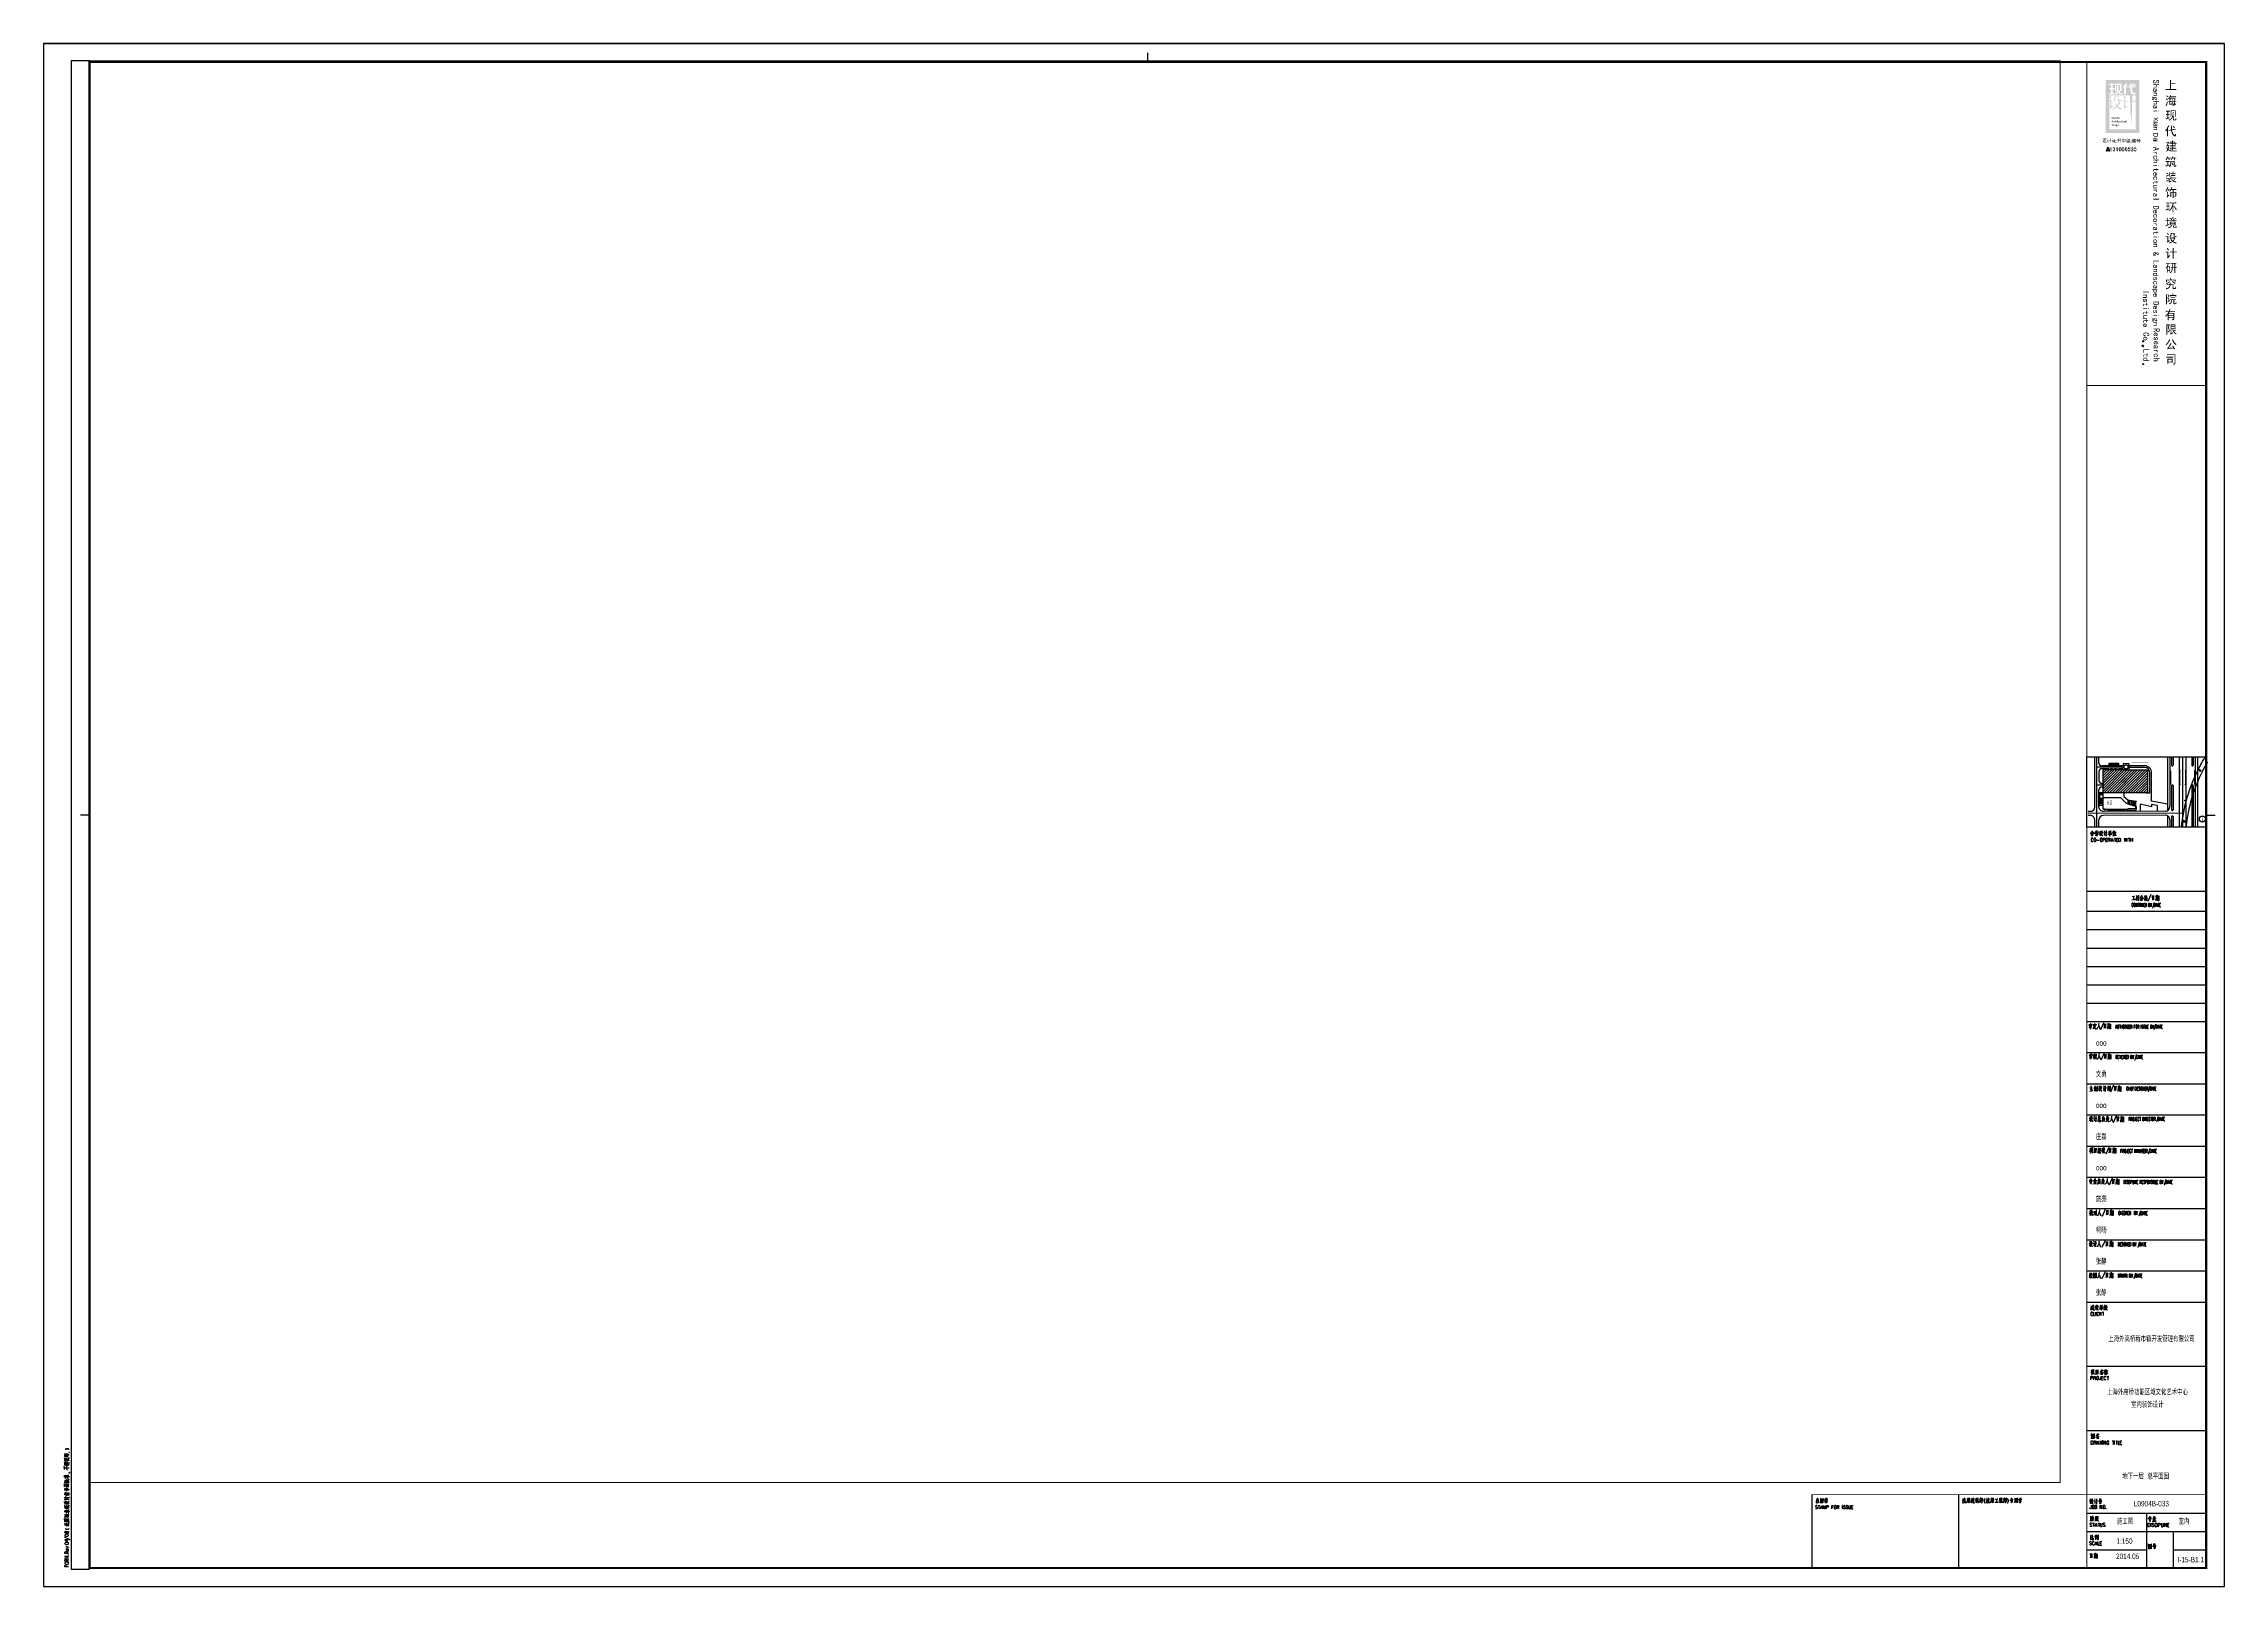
# Paper-space layout 'Layout1' of a CAD drawing. Header units: millimetres. Extents: x 12 to 1201, y -4 to 837.
# The model-space entities are those that its viewports show. They can reach past a viewport. Long polylines and large blocks are cut down to what shows.
import ezdxf

# ---------------------------------------------------------------- set-up
doc = ezdxf.new("R2010")
doc.units = ezdxf.units.MM
doc.header["$LTSCALE"] = 1000
doc.header["$PDMODE"] = 1
doc.layers.get('0').update_dxf_attribs({"linetype": 'CONTINUOUS'})
for name, color, linetype in [('C—图框—文字', 40, 'CONTINUOUS'), ('C—图框—标题块', 11, 'CONTINUOUS'), ('I-平顶-消防设施（防火卷帘）', 10, 'CONTINUOUS'), ('TK-TEXT', 6, 'CONTINUOUS'), ('z-面层线', 3, 'CONTINUOUS')]:
    doc.layers.add(name, color=color, linetype=linetype)
doc.styles.add('宋体', font='')
doc.styles.add('幼圆', font='SIMYOU_0.TTF', dxfattribs={"width": 0.7})
doc.styles.get('宋体').set_extended_font_data('NSimSun')

# ---------------------------------------------------------------- blocks, each defined once
blk = doc.blocks.new('A$C493523F9')
at = {"layer": 'TK-TEXT'}
for p, q in [((0.1, 0.2), (0, 0.1)), ((0, 0.1), (0, 0.1)), ((0.1, 1), (0.3, 0.9)), ((0.2, 0.4), (0.1, 0.2)), ((0.2, 2.3), (0.7, 2.4)), ((0.4, 0.6), (0.2, 0.4)), ((0.3, 1.6), (0.8, 1.7)), ((0.4, 1.5), (0.3, 1.6)), ((0.3, 0.9), (0.5, 0.9)), ((0.6, 2.2), (0.4, 1.5)), ((0.5, 0.8), (0.4, 0.6)), ((0.6, 1), (0.5, 0.8)), ((0.5, 0.9), (0.7, 0.7)), ((0.6, 2.4), (0.6, 2.2)), ((0.7, 2.4), (0.6, 2.4)), ((0.7, 1.7), (0.6, 1.3)), ((0.6, 1.3), (0.6, 1)), ((0.8, 1.7), (0.7, 1.7)), ((0.7, 0.7), (0.9, 0.6)), ((0.8, 2), (2.1, 2.1)), ((0.9, 0.9), (1.9, 1)), ((0.9, 0.6), (1.2, 0.4)), ((1, 2.3), (1.9, 2.5)), ((1.7, 1.7), (1, 1.6)), ((1, 1.6), (1, 1.6)), ((1, 1.3), (1.8, 1.4)), ((1.2, 0.4), (1.5, 0.2)), ((1.3, 3), (1.4, 2.8)), ((1.4, 2.8), (1.3, 0.4)), ((1.3, 0.8), (1.3, 0.8)), ((1.3, 0.6), (1.3, 0.8)), ((1.3, 0.4), (1.3, 0.6)), ((1.5, 0.2), (1.5, 0.2)), ((1.7, 0.1), (1.5, 0.2)), ((1.5, 0.2), (1.7, 0)), ((1.5, 0.2), (1.5, 0.2)), ((1.8, 2.5), (1.7, 1.7)), ((1.7, 1.7), (1.7, 1.7)), ((2.2, 0.2), (1.7, 0.1)), ((1.7, 0), (2.2, 0.2)), ((1.9, 2.5), (1.8, 2.5)), ((1.8, 1.4), (1.8, 1.4)), ((1.9, 1.1), (1.8, 1)), ((1.8, 1), (1.8, 1)), ((1.9, 1), (1.9, 1.1)), ((2.1, 2.1), (2.1, 2.1)), ((2.2, 0.2), (2.2, 0.2)), ((2.5, 1.8), (3, 1.9)), ((2.8, 2.8), (3, 2.5)), ((2.8, 0.5), (3.2, 1)), ((2.9, 0.6), (2.8, 0.5)), ((2.9, 2), (2.9, 1.8)), ((3, 1.9), (2.9, 2)), ((2.9, 1.8), (2.9, 0.6)), ((3, 2.5), (3, 2.3)), ((3, 2.3), (3, 2.3)), ((3.1, 0.3), (3, 0.2)), ((3, 0.2), (3, 0.2)), ((3.2, 0.4), (3.1, 0.3)), ((3.3, 1.7), (3.2, 1.6)), ((3.2, 1.6), (3.2, 1.6)), ((3.2, 1), (3.2, 1)), ((3.4, 0.5), (3.2, 0.4)), ((3.4, 2), (3.3, 1.8)), ((3.3, 1.8), (3.3, 1.7)), ((3.5, 2.2), (3.4, 2)), ((3.4, 1.5), (4.2, 1.7)), ((3.4, 1.3), (4.1, 0.3)), ((3.4, 1.3), (3.4, 1.3)), ((3.6, 0.7), (3.4, 0.5)), ((3.5, 2.9), (3.5, 2.6)), ((3.5, 2.7), (4, 2.7)), ((3.5, 2.6), (3.5, 2.4)), ((3.5, 2.4), (3.5, 2.2)), ((3.7, 0.9), (3.6, 0.7)), ((3.8, 1.1), (3.7, 0.9)), ((3.9, 1.3), (3.8, 1.1)), ((4, 2.8), (3.9, 2.6)), ((3.9, 2.6), (3.9, 2.4)), ((3.9, 2.4), (3.9, 2.3)), ((3.9, 2.3), (3.9, 2.1)), ((3.9, 2.1), (4, 2.1)), ((4, 1.5), (3.9, 1.3)), ((4, 2.7), (4, 2.8)), ((4, 2.1), (4, 2)), ((4, 2), (4.1, 2)), ((4.1, 1.7), (4, 1.5)), ((4, 0.4), (4, 0.4)), ((4.1, 0.3), (4, 0.4)), ((4.1, 2), (4.2, 1.9)), ((4.2, 1.7), (4.1, 1.7)), ((4.5, 0.3), (4.1, 0.3)), ((4.1, 0.3), (4.5, 0.3)), ((4.2, 1.9), (4.3, 1.9)), ((4.3, 1.9), (4.4, 2)), ((4.4, 2), (4.4, 2)), ((4.4, 2), (4.4, 2)), ((4.8, 0.8), (7, 1)), ((5.2, 2.4), (5.3, 2.2)), ((6.5, 2.3), (5.3, 2.2)), ((5.3, 2.2), (5.3, 2.2)), ((5.3, 2.2), (5.3, 1.8)), ((5.3, 1.8), (5.3, 1.4)), ((5.3, 1.3), (6.6, 1.4)), ((5.3, 1.4), (5.3, 1.2)), ((5.3, 1.2), (5.3, 1.3)), ((5.4, 2.9), (5.6, 2.6)), ((5.5, 1.7), (6.3, 1.9)), ((5.6, 2.6), (5.6, 2.6)), ((5.7, 2.4), (5.6, 2.6)), ((5.6, 2.6), (5.7, 2.4)), ((5.9, 2.2), (5.9, 0.8)), ((5.9, 0.8), (5.9, 0.2)), ((5.9, 0.5), (5.9, 0.5)), ((5.9, 0.2), (5.9, 0.5)), ((5.9, 0), (5.9, 0.2)), ((5.9, 0.2), (5.9, 0)), ((6.3, 2.9), (6, 2.2)), ((6, 2.2), (6, 2.2)), ((6.2, 3), (6.3, 2.9)), ((6.3, 2.9), (6.3, 2.9)), ((6.3, 1.9), (6.3, 1.9)), ((6.4, 1.5), (6.5, 2.3)), ((6.6, 1.4), (6.4, 1.5)), ((6.5, 2.4), (6.5, 2.3)), ((6.6, 2.3), (6.5, 2.4)), ((6.5, 2.3), (6.6, 2.3)), ((6.7, 1), (6.7, 1)), ((6.9, 1), (6.7, 1)), ((7, 1), (6.9, 1)), ((7.4, 1.7), (7.2, 1.5)), ((7.2, 1.5), (7.2, 1.5)), ((7.6, 2.2), (7.4, 1.7)), ((7.7, 2.4), (7.6, 2.2)), ((7.6, 2.3), (7.6, 0)), ((7.6, 0.4), (7.6, 0.4)), ((7.6, 0.2), (7.6, 0.4)), ((7.6, 0), (7.6, 0.2)), ((7.9, 2.9), (7.7, 2.4)), ((7.9, 3), (7.9, 2.9)), ((7.9, 0.4), (9.1, 0.4)), ((8, 2), (9.2, 2.2)), ((8.2, 1.7), (8.2, 1.5)), ((8.2, 1.5), (8.3, 1.3)), ((8.3, 1.3), (8.3, 1.3)), ((8.4, 1.1), (8.3, 1.3)), ((8.3, 1.3), (8.4, 1)), ((8.4, 2.9), (8.6, 2.6)), ((8.4, 0.9), (8.4, 1.1)), ((8.4, 1), (8.4, 0.9)), ((8.6, 2.6), (8.6, 2.3)), ((8.6, 2.5), (8.6, 2.5)), ((8.6, 2.3), (8.6, 2.5)), ((8.7, 0.8), (8.6, 0.4)), ((8.6, 0.4), (8.6, 0.4)), ((8.8, 1.2), (8.7, 0.8)), ((8.9, 1.8), (8.8, 1.2)), ((8.9, 2), (8.9, 1.8)), ((9.1, 0.4), (9.4, 0.5)), ((9.2, 2.2), (9.2, 2.2)), ((9.4, 0.5), (9.4, 0.5))]:
    blk.add_line(p, q, dxfattribs=at)
blk = doc.blocks.new('A$C5CB901A3')
at = {"layer": 'TK-TEXT'}
for p, q in [((0, 2.7), (0, 2.4)), ((0.1, 2.4), (0, 2.4)), ((0, 2.4), (0.1, 1.9)), ((1.1, 2.6), (0.1, 2.4)), ((0.1, 1.9), (0.1, 1.4)), ((0.1, 1.5), (0.8, 1.7)), ((0.1, 1.4), (0.1, 1.3)), ((0.1, 1.3), (0.1, 0.9)), ((0.1, 0.9), (0.1, 0.4)), ((0.1, 0.6), (0.8, 0.7)), ((0.1, 0.4), (0.1, 0.6)), ((0.7, 1.7), (0.6, 1.6)), ((0.6, 1.6), (0.6, 1.6)), ((0.8, 1.7), (0.7, 1.7)), ((0.8, 0.7), (1, 0.5)), ((1, 2.6), (1.1, 2.6)), ((1, 2.2), (1, 2.6)), ((1, 1.6), (1, 2.2)), ((1, 1), (1, 1.6)), ((1, 0.8), (1, 1)), ((1, 0.5), (1, 0.8)), ((2, 2.2), (3.2, 2.4)), ((2, 0.9), (3.2, 1.1)), ((2.1, 0.2), (2, 0.1)), ((2, 0.1), (2, 0.1)), ((2.2, 0.4), (2.1, 0.2)), ((2.4, 0.6), (2.2, 0.4)), ((2.3, 2.9), (2.4, 2.7)), ((2.4, 2.7), (2.4, 1)), ((2.4, 1.8), (2.7, 1.9)), ((2.4, 1.4), (2.7, 1.5)), ((2.4, 1), (2.4, 1)), ((2.4, 0.7), (2.4, 0.6)), ((2.7, 1.9), (2.7, 1.9)), ((2.7, 1.5), (2.7, 1.5)), ((2.7, 0.8), (2.9, 0.5)), ((2.9, 1), (2.8, 1)), ((2.9, 0.6), (2.8, 0.6)), ((2.9, 3), (2.9, 2.9)), ((2.9, 2.9), (2.9, 1)), ((2.9, 0.4), (2.9, 0.6)), ((2.9, 0.5), (2.9, 0.4)), ((3.1, 0.4), (2.9, 0)), ((3.1, 1.1), (3, 1)), ((3, 1), (3, 1)), ((3.2, 2.4), (3.1, 2.4)), ((3.2, 1.1), (3.1, 1.1)), ((3.2, 0.6), (3.1, 0.4)), ((3.3, 1), (3.2, 0.6)), ((3.3, 2.7), (3.4, 2.4)), ((3.4, 1.9), (3.3, 1.3)), ((3.3, 1.3), (3.3, 1)), ((3.3, 1.2), (3.4, 1.2)), ((3.4, 2.4), (3.9, 2.5)), ((3.4, 2.4), (3.4, 1.9)), ((3.4, 1.8), (3.7, 1.9)), ((3.4, 1.2), (3.7, 1.3)), ((3.6, 0.3), (3.8, 0.1)), ((3.8, 0), (3.6, 0.3)), ((3.7, 1.9), (3.7, 1.9)), ((3.7, 1.3), (3.7, 1.3)), ((3.8, 0.1), (3.8, 0.1)), ((3.9, 0.1), (3.8, 0)), ((3.9, 2.6), (3.9, 1.9)), ((3.9, 2.5), (3.9, 2.6)), ((3.9, 1.9), (3.9, 1.8)), ((3.9, 1.8), (3.9, 0.7)), ((3.9, 0.7), (3.9, 0.3)), ((3.9, 0.3), (3.9, 0.1)), ((2.9, 0), (2.9, 0))]:
    blk.add_line(p, q, dxfattribs=at)
blk = doc.blocks.new('A$C3F4B398F')
at = {"layer": 'TK-TEXT'}
for p, q in [((0, 1.8), (0.1, 1.7)), ((0, 0.4), (0.3, 0.1)), ((0.1, 1.7), (0.2, 1.5)), ((0.2, 1.5), (0.3, 1.4)), ((0.3, 2.6), (0.4, 2.3)), ((0.3, 0.1), (0.7, 1.8)), ((0.3, 1.4), (0.3, 1.3)), ((0.3, 1.3), (0.3, 1.3)), ((0.4, 2.3), (0.5, 2.3)), ((0.5, 2.3), (0.5, 2.1)), ((0.5, 2.1), (0.5, 2.1)), ((0.6, 0.2), (2.1, 0.3)), ((0.7, 1.8), (0.7, 1.8)), ((0.8, 2), (1.7, 2.1)), ((0.8, 1.2), (1.6, 1.3)), ((1.1, 2.8), (1.2, 2.7)), ((1.2, 2.7), (1.3, 2.5)), ((1.3, 2.5), (1.3, 2.4)), ((1.3, 2.4), (1.3, 2.3)), ((1.3, 2.3), (1.3, 2.3)), ((1.3, 2), (1.3, 0.2)), ((1.3, 0.2), (1.3, 0.2)), ((1.6, 1.3), (1.8, 1.3)), ((1.7, 2.1), (1.9, 2.1)), ((1.8, 2.1), (1.7, 2.1)), ((1.7, 2.1), (1.7, 2.1)), ((1.8, 1.3), (1.7, 1.3)), ((1.7, 1.3), (1.7, 1.3)), ((1.7, 1.3), (1.7, 1.3)), ((1.9, 2.1), (1.8, 2.1)), ((2.1, 0.3), (1.9, 0.3)), ((1.9, 0.3), (1.9, 0.3)), ((2.1, 0.3), (2.1, 0.3)), ((2.5, 0.3), (2.4, 0.2)), ((2.4, 0.2), (2.4, 0.2)), ((2.5, 1.6), (4.4, 1.8)), ((2.6, 0.5), (2.5, 0.3)), ((2.7, 0.7), (2.6, 0.5)), ((2.8, 1), (2.7, 0.7)), ((2.8, 2.8), (2.9, 2.5)), ((2.9, 1.6), (2.8, 1.3)), ((2.8, 1.3), (2.8, 1)), ((2.9, 2.6), (3.3, 2.6)), ((2.9, 2.5), (2.9, 2.2)), ((2.9, 2.2), (2.9, 1.8)), ((2.9, 1.8), (2.9, 1.6)), ((3.2, 0.5), (3, 0.8)), ((3, 0.8), (3.2, 0.6)), ((3.3, 2.6), (3.2, 2.7)), ((3.2, 2.7), (3.2, 0.8)), ((3.2, 0.8), (3.2, 0.6)), ((3.2, 0.6), (3.2, 0.5)), ((3.2, 0.6), (3.2, 0.6)), ((3.4, 0.4), (3.2, 0.2)), ((3.2, 0.2), (3.2, 0.2)), ((3.5, 0.6), (3.4, 0.4)), ((3.6, 1.2), (3.5, 0.9)), ((3.5, 0.9), (3.5, 0.6)), ((3.6, 2.8), (3.6, 2.6)), ((3.6, 2.6), (4.1, 2.7)), ((3.6, 2.6), (3.6, 2.1)), ((3.6, 2.1), (3.6, 1.6)), ((3.6, 1.6), (3.6, 1.2)), ((4, 0.3), (3.7, 0.6)), ((3.7, 0.6), (4, 0.4)), ((4.1, 2.7), (4, 2.8)), ((4, 2.8), (4, 2.5)), ((4, 2.5), (4, 1.6)), ((4, 1.6), (4, 0.5)), ((4, 0.5), (4, 0.5)), ((4, 0.5), (4, 0.4)), ((4, 0.4), (4, 0.3)), ((4, 0.4), (4, 0.4)), ((4.3, 1.8), (4.1, 1.7)), ((4.1, 1.7), (4.1, 1.7)), ((4.4, 1.8), (4.3, 1.8)), ((4.8, 0.2), (4.7, 0.1)), ((4.7, 0.1), (4.7, 0.1)), ((4.8, 1), (5, 0.9)), ((4.9, 0.4), (4.8, 0.2)), ((4.9, 2.3), (5.4, 2.3)), ((5.1, 0.6), (4.9, 0.4)), ((5, 1.5), (5.4, 1.6)), ((5.1, 1.5), (5, 1.5)), ((5, 0.9), (5.1, 0.9)), ((5.3, 2.2), (5.1, 1.5)), ((5.2, 1), (5.1, 0.8)), ((5.1, 0.9), (5.3, 0.7)), ((5.1, 0.8), (5.1, 0.6)), ((5.3, 1.3), (5.2, 1)), ((5.4, 2.3), (5.3, 2.4)), ((5.3, 2.4), (5.3, 2.2)), ((5.4, 1.7), (5.3, 1.3)), ((5.3, 0.7), (5.6, 0.6)), ((5.4, 1.6), (5.4, 1.7)), ((5.5, 1.9), (6.7, 2.1)), ((5.6, 2.3), (6.5, 2.4)), ((5.6, 1.2), (6.4, 1.3)), ((5.6, 0.9), (6.6, 1)), ((5.6, 0.6), (5.9, 0.4)), ((6.4, 1.7), (5.7, 1.6)), ((5.7, 1.6), (5.7, 1.6)), ((5.9, 0.4), (6.1, 0.2)), ((6, 2.9), (6, 2.8)), ((6, 2.8), (6, 0.4)), ((6, 0.6), (6, 0.8)), ((6, 0.8), (6, 0.8)), ((6, 0.4), (6, 0.6)), ((6.1, 0.2), (6.1, 0.2)), ((6.1, 0.2), (6.3, 0)), ((6.4, 0.1), (6.2, 0.2)), ((6.2, 0.2), (6.2, 0.2)), ((6.4, 2.5), (6.3, 1.6)), ((6.3, 1.6), (6.4, 1.7)), ((6.3, 0), (6.8, 0.2)), ((6.5, 2.4), (6.4, 2.5)), ((6.4, 1.3), (6.4, 1.3)), ((6.8, 0.2), (6.4, 0.1)), ((6.6, 1), (6.5, 1)), ((6.5, 1), (6.5, 1)), ((6.5, 1), (6.5, 1)), ((6.7, 2.1), (6.7, 2.1)), ((6.8, 0.2), (6.8, 0.2)), ((7.3, 1.9), (7.2, 1.8)), ((7.2, 1.8), (7.2, 1.8)), ((7.4, 2), (7.3, 1.9)), ((7.3, 1.6), (7.9, 1.7)), ((7.3, 0.7), (8, 1)), ((7.5, 2.2), (7.4, 2)), ((7.7, 2.8), (7.5, 2.2)), ((7.5, 2.3), (8.1, 2.4)), ((7.6, 1.6), (7.6, 0.9)), ((7.6, 0.9), (7.6, 0.9)), ((7.7, 0.1), (7.6, 0.1)), ((7.6, 0.1), (7.6, 0.1)), ((7.7, 2.9), (7.7, 2.8)), ((7.7, 2.3), (7.8, 2.1)), ((7.8, 0.3), (7.7, 0.1)), ((7.8, 2.1), (7.8, 2)), ((7.8, 2), (7.8, 1.9)), ((7.8, 1.9), (7.8, 1.9)), ((7.9, 0.4), (7.8, 0.3)), ((7.9, 1.7), (7.9, 1.7)), ((8, 1), (7.9, 1)), ((8, 0.6), (7.9, 0.4)), ((8.1, 0.8), (8, 0.6)), ((8.1, 2.4), (8.1, 2.4)), ((8.2, 2.2), (8.1, 2)), ((8.1, 2), (8.1, 2)), ((8.1, 1.9), (8.1, 1.6)), ((8.1, 1.6), (8.2, 1.3)), ((8.2, 1.3), (8.1, 1.1)), ((8.1, 1.1), (8.1, 0.8)), ((8.4, 2.5), (8.2, 2.2)), ((8.2, 1.7), (8.7, 1.8)), ((8.2, 1.2), (8.4, 1)), ((8.3, 2.3), (9, 2.4)), ((8.5, 2.8), (8.4, 2.5)), ((8.4, 1), (8.4, 0.9)), ((8.4, 0.9), (8.4, 0.9)), ((8.5, 2.9), (8.5, 2.8)), ((8.5, 2.3), (8.6, 2.1)), ((8.6, 2.1), (8.6, 2)), ((8.6, 2), (8.6, 2)), ((8.7, 1.8), (8.6, 1.8)), ((8.6, 1.8), (8.6, 1.7)), ((8.6, 1.7), (8.6, 0.6)), ((8.6, 0.6), (8.6, 0.4)), ((8.6, 0.4), (8.6, 0.3)), ((8.6, 0.3), (8.7, 0.3)), ((8.7, 0.3), (8.8, 0.3)), ((8.8, 0.3), (9, 0.3)), ((9, 2.4), (9, 2.4)), ((9, 0.3), (9, 0.8)), ((9, 0.8), (9, 0.3)), ((9, 0.3), (9, 0.3)), ((9, 0.3), (9, 0.3)), ((9.6, 1.1), (9.7, 1.2)), ((9.7, 0.9), (9.6, 1.1)), ((9.7, 0.3), (9.6, 0.1)), ((9.6, 0.1), (9.6, 0.1)), ((9.7, 2.5), (9.7, 2.4)), ((9.7, 2.4), (9.7, 2.3)), ((9.7, 2.3), (9.7, 1.7)), ((9.7, 1.7), (9.7, 0.9)), ((9.7, 1.2), (9.7, 1.2)), ((9.8, 0.5), (9.7, 0.3)), ((9.9, 0.8), (9.8, 0.5)), ((10, 1.1), (9.9, 0.8)), ((10, 2.9), (10.1, 2.8)), ((10.1, 2.8), (10, 2.8)), ((10, 2.8), (10, 2.3)), ((10, 2.3), (10, 2.3)), ((10, 2.3), (10, 1.8)), ((10, 1.8), (10, 1.5)), ((10, 1.5), (10, 1.1)), ((10.2, 2.5), (10.3, 2.5)), ((10.3, 2.5), (11.3, 2.7)), ((10.3, 2.1), (10.3, 1.9)), ((10.3, 1.9), (10.3, 1.3)), ((10.3, 1.3), (10.3, 0.8)), ((10.3, 0.9), (10.3, 1)), ((10.3, 1), (10.3, 1)), ((10.3, 0.8), (10.3, 0.9)), ((10.4, 1.9), (11.2, 2)), ((10.7, 2.6), (10.7, 0)), ((10.7, 0.2), (10.7, 0.3)), ((10.7, 0.3), (10.7, 0.3)), ((10.7, 0), (10.7, 0.2)), ((11.1, 0.8), (10.9, 1.1)), ((10.9, 1.1), (11.1, 0.8)), ((11.3, 2.7), (11.1, 2.6)), ((11.1, 2.6), (11.1, 2.6)), ((11.2, 2), (11.1, 1.3)), ((11.1, 1.3), (11.1, 0.9)), ((11.1, 0.9), (11.1, 0.8)), ((11.1, 0.8), (11.1, 0.8)), ((11.2, 2), (11.2, 2.1)), ((11.2, 2.1), (11.2, 2)), ((11.3, 2.7), (11.3, 2.7)), ((12.1, 1.8), (12, 1.4)), ((12, 1.4), (12, 1.1)), ((12, 1.1), (12.1, 0.7)), ((12.2, 2.1), (12.1, 1.8)), ((12.1, 0.7), (12.2, 0.4)), ((12.4, 2.4), (12.2, 2.1)), ((12.2, 0.4), (12.4, 0.2)), ((12.5, 2.5), (12.4, 2.4)), ((12.4, 0.2), (12.5, 0)), ((12.5, 0), (12.4, 0)), ((13, 1.8), (13.1, 1.7)), ((13, 0.4), (13.2, 0.1)), ((13.1, 1.7), (13.2, 1.5)), ((13.2, 2.6), (13.4, 2.3)), ((13.2, 0.1), (13.6, 1.8)), ((13.2, 1.5), (13.2, 1.4)), ((13.2, 1.4), (13.2, 1.3)), ((13.2, 1.3), (13.2, 1.3)), ((13.4, 2.3), (13.5, 2.3)), ((13.5, 2.3), (13.5, 2.1)), ((13.5, 2.1), (13.5, 2.1)), ((13.6, 1.8), (13.6, 1.8)), ((13.6, 0.2), (15.1, 0.3)), ((13.8, 2), (14.6, 2.1)), ((13.8, 1.2), (14.6, 1.3)), ((14.1, 2.8), (14.2, 2.7)), ((14.2, 2.7), (14.3, 2.5)), ((14.2, 2), (14.2, 0.2)), ((14.2, 0.2), (14.2, 0.2)), ((14.3, 2.5), (14.3, 2.4)), ((14.3, 2.4), (14.3, 2.3)), ((14.3, 2.3), (14.3, 2.3)), ((14.6, 2.1), (14.9, 2.1)), ((14.6, 1.3), (14.8, 1.3)), ((14.7, 1.3), (14.6, 1.3)), ((14.6, 1.3), (14.6, 1.3)), ((14.8, 2.1), (14.7, 2.1)), ((14.7, 2.1), (14.7, 2.1)), ((14.8, 1.3), (14.7, 1.3)), ((14.9, 2.1), (14.8, 2.1)), ((14.9, 0.3), (14.8, 0.3)), ((15, 0.3), (14.9, 0.3)), ((15.1, 0.3), (15, 0.3)), ((15.4, 0.3), (15.3, 0.2)), ((15.3, 0.2), (15.3, 0.2)), ((15.4, 1.6), (17.4, 1.8)), ((15.5, 0.5), (15.4, 0.3)), ((15.7, 0.7), (15.5, 0.5)), ((15.8, 1.3), (15.7, 1)), ((15.7, 1), (15.7, 0.7)), ((15.8, 2.8), (15.8, 2.5)), ((15.8, 2.5), (15.8, 2.2)), ((15.8, 2.2), (15.8, 1.8)), ((15.8, 1.8), (15.8, 1.6)), ((15.8, 1.6), (15.8, 1.3)), ((15.9, 2.6), (16.3, 2.6)), ((16.2, 0.5), (15.9, 0.8)), ((15.9, 0.8), (16.2, 0.6)), ((16.2, 0.6), (16.1, 0.6)), ((16.3, 2.6), (16.2, 2.7)), ((16.2, 2.7), (16.2, 0.8)), ((16.2, 0.8), (16.2, 0.6)), ((16.2, 0.6), (16.2, 0.5)), ((16.3, 0.4), (16.2, 0.2)), ((16.2, 0.2), (16.2, 0.2)), ((16.4, 0.6), (16.3, 0.4)), ((16.5, 0.9), (16.4, 0.6)), ((16.5, 2.8), (16.6, 2.6)), ((16.6, 1.2), (16.5, 0.9)), ((16.6, 2.6), (17, 2.7)), ((16.6, 2.6), (16.6, 2.1)), ((16.6, 2.1), (16.6, 1.6)), ((16.6, 1.6), (16.6, 1.2)), ((16.9, 0.3), (16.7, 0.6)), ((16.7, 0.6), (16.9, 0.4)), ((17, 0.4), (16.9, 0.3)), ((16.9, 0.4), (16.9, 0.4)), ((17, 2.7), (17, 2.8)), ((17, 2.8), (17, 2.5)), ((17, 2.5), (17, 1.6)), ((17, 1.6), (17, 0.5)), ((17, 0.5), (17, 0.5)), ((17, 0.5), (17, 0.4)), ((17.3, 1.8), (17.1, 1.7)), ((17.1, 1.7), (17.1, 1.7)), ((17.4, 1.8), (17.3, 1.8)), ((17.8, 0.5), (19.6, 0.6)), ((18, 2.2), (19.4, 2.4)), ((18.7, 2.2), (18.7, 2)), ((18.7, 2), (18.7, 0.6)), ((18.7, 0.6), (18.7, 0.6)), ((19.3, 2.4), (19.2, 2.4)), ((19.2, 2.4), (19.2, 2.4)), ((19.4, 2.4), (19.3, 2.4)), ((19.6, 0.7), (19.4, 0.6)), ((19.4, 0.6), (19.4, 0.6)), ((19.6, 0.6), (19.6, 0.7)), ((21, 2.1), (20.1, 1.9)), ((20.1, 1.9), (20.1, 1.9)), ((20.2, 1.2), (20.1, 1)), ((20.1, 1), (20.1, 1)), ((20.3, 2.4), (20.2, 2.4)), ((20.2, 2.4), (20.2, 2.4)), ((20.4, 1.5), (20.2, 1.2)), ((20.5, 2.6), (20.3, 2.4)), ((20.6, 1.9), (20.4, 1.5)), ((20.8, 2.7), (20.5, 2.6)), ((20.7, 2.6), (20.6, 0.1)), ((20.6, 0.3), (20.6, 0.6)), ((20.6, 0.6), (20.6, 0.6)), ((20.6, 0.1), (20.6, 0.3)), ((20.7, 1.8), (20.9, 1.6)), ((20.9, 2.9), (20.8, 2.7)), ((20.8, 0.3), (22.1, 0.5)), ((20.9, 1.6), (21, 1.5)), ((21, 1.5), (20.9, 1.5)), ((21.1, 1.4), (21.9, 1.6)), ((21.8, 1.1), (21.1, 0.9)), ((21.1, 0.9), (21.1, 0.9)), ((21.2, 2.8), (21.2, 2.6)), ((21.2, 2.6), (21.2, 2.2)), ((21.8, 2.6), (21.2, 2.5)), ((21.2, 2.5), (21.2, 2.5)), ((21.2, 2.2), (21.2, 1.8)), ((21.2, 1.9), (21.8, 2)), ((21.2, 1.8), (21.2, 1.8)), ((21.5, 1.5), (21.4, 0.4)), ((21.4, 0.4), (21.4, 0.4)), ((21.7, 2), (21.8, 2.7)), ((21.8, 2), (21.7, 2)), ((21.8, 2.7), (21.8, 2.6)), ((22, 0.5), (21.8, 0.5)), ((21.8, 0.5), (21.8, 0.5)), ((21.9, 1.6), (21.9, 1.6)), ((22.1, 0.5), (22, 0.5)), ((22.6, 0.1), (22.5, 0.1)), ((22.6, 2.5), (22.7, 2.4)), ((22.7, 2.4), (22.6, 2.3)), ((22.6, 2.3), (22.7, 1.7)), ((22.7, 1.7), (22.6, 0.9)), ((22.6, 1.1), (22.6, 1.2)), ((22.6, 1.2), (22.6, 1.2)), ((22.6, 0.9), (22.6, 1.1)), ((22.8, 0.5), (22.6, 0.3)), ((22.6, 0.3), (22.6, 0.1)), ((22.9, 0.8), (22.8, 0.5)), ((22.9, 2.9), (23, 2.8)), ((23, 1.5), (22.9, 1.1)), ((22.9, 1.1), (22.9, 0.8)), ((23, 2.8), (23, 2.8)), ((23, 2.8), (23, 2.3)), ((23, 2.3), (23, 2.3)), ((23, 2.3), (23, 1.8)), ((23, 1.8), (23, 1.5)), ((23.2, 2.5), (24.3, 2.7)), ((23.2, 2.5), (23.2, 2.5)), ((23.3, 2.1), (23.3, 1.9)), ((23.3, 1.9), (24.2, 2)), ((23.3, 1.9), (23.3, 1.3)), ((23.3, 1.3), (23.3, 0.8)), ((23.3, 0.9), (23.3, 1)), ((23.3, 1), (23.3, 1)), ((23.3, 0.8), (23.3, 0.9)), ((23.6, 2.6), (23.7, 0)), ((23.7, 0.2), (23.7, 0.3)), ((23.7, 0.3), (23.7, 0.3)), ((23.7, 0), (23.7, 0.2)), ((24, 0.8), (23.8, 1.1)), ((23.8, 1.1), (24, 0.8)), ((24.1, 0.9), (24, 0.8)), ((24, 0.8), (24, 0.8)), ((24.2, 2.7), (24.1, 2.6)), ((24.1, 2.6), (24.1, 2.6)), ((24.2, 2), (24.1, 2.1)), ((24.1, 2.1), (24.1, 2)), ((24.1, 2), (24.1, 1.3)), ((24.1, 1.3), (24.1, 0.9)), ((24.3, 2.7), (24.2, 2.7)), ((24.7, 0), (24.6, 0)), ((24.7, 2.5), (24.8, 2.4)), ((24.8, 0.2), (24.7, 0)), ((24.8, 2.4), (24.9, 2.1)), ((24.9, 0.4), (24.8, 0.2)), ((24.9, 2.1), (25, 1.8)), ((25, 0.7), (24.9, 0.4)), ((25, 1.8), (25.1, 1.4)), ((25.1, 1.1), (25, 0.7)), ((25.1, 1.4), (25.1, 1.1)), ((26, 1.6), (27.8, 1.8)), ((26.3, 2.1), (27.5, 2.3)), ((26.5, 1.1), (27.4, 1.3)), ((26.6, 1.1), (26.5, 1.1)), ((26.5, 0.7), (26.8, 0.5)), ((26.7, 1.8), (26.6, 1.1)), ((26.9, 2.7), (26.7, 1.8)), ((26.8, 2.9), (26.9, 2.7)), ((26.8, 0.5), (26.9, 0.4)), ((27.4, 1.3), (26.9, 0.4)), ((26.9, 0.4), (27.1, 0.3)), ((26.9, 0.4), (26.9, 0.4)), ((27.1, 0.3), (27.2, 0.2)), ((27.2, 0.2), (27.2, 0.1)), ((27.2, 0.1), (27.2, 0.1)), ((27.3, 2.3), (27.3, 2.3)), ((27.4, 2.3), (27.3, 2.3)), ((27.5, 2.3), (27.4, 2.3)), ((27.4, 1.3), (27.4, 1.3)), ((27.6, 1.8), (27.6, 1.8)), ((27.7, 1.8), (27.6, 1.8)), ((27.8, 1.8), (27.7, 1.8)), ((28.5, 0.3), (28.4, 0.2)), ((28.4, 0.2), (28.4, 0.2)), ((28.6, 0.4), (28.5, 0.3)), ((28.7, 0.7), (28.6, 0.4)), ((28.8, 1.2), (28.7, 1)), ((28.7, 1), (28.7, 0.7)), ((28.8, 2.5), (30.1, 2.7)), ((28.8, 2.7), (28.8, 2.4)), ((28.8, 2.4), (28.8, 2.1)), ((28.8, 2.1), (28.8, 1.6)), ((28.8, 1.6), (28.8, 1.2)), ((29.8, 2), (29, 1.8)), ((29, 1.8), (29, 1.8)), ((29, 1.3), (29.8, 1.5)), ((29.4, 2.6), (29.4, 0.7)), ((29.4, 0.8), (29.4, 0.8)), ((29.4, 0.5), (29.4, 0.8)), ((29.4, 0.7), (29.4, 0.4)), ((29.4, 0.4), (29.4, 0.5)), ((29.8, 1.5), (29.8, 1.5)), ((29.8, 0.6), (30, 0.3)), ((30, 0.2), (29.8, 0.6)), ((30, 2.8), (30, 2.4)), ((30.1, 2.7), (30, 2.8)), ((30, 2.4), (30, 1.5)), ((30, 1.5), (30, 1)), ((30, 1), (30, 0.9)), ((30, 0.9), (30.1, 0.6)), ((30.1, 0.6), (30, 0.4)), ((30, 0.4), (30, 0.2)), ((30, 0.3), (30, 0.3)), ((30.6, 1.9), (30.7, 1.9)), ((30.7, 1.9), (32.6, 2.1)), ((30.7, 0.7), (32.4, 0.8)), ((30.9, 2.4), (32.2, 2.6)), ((32.1, 1.7), (31.1, 1.6)), ((31.1, 1.7), (31.1, 1.6)), ((31.1, 1.6), (31.1, 1.6)), ((31.1, 1.6), (31.2, 0.9)), ((31.1, 1.1), (32.1, 1.2)), ((31.2, 0.9), (31.1, 1.1)), ((31.2, 1.3), (31.9, 1.4)), ((31.3, 2.4), (31.4, 2.2)), ((31.4, 2.2), (31.4, 2)), ((31.4, 2), (31.4, 2)), ((31.5, 2.9), (31.6, 2.8)), ((31.6, 2.8), (31.6, 2.7)), ((31.6, 2.7), (31.6, 2.6)), ((31.6, 2.6), (31.6, 2.6)), ((31.6, 1.1), (31.6, 0)), ((31.6, 0.3), (31.6, 0.3)), ((31.6, 0.2), (31.6, 0.3)), ((31.6, 0), (31.6, 0.2)), ((31.9, 2.4), (31.7, 2)), ((31.7, 2), (31.7, 2)), ((31.8, 2.5), (31.9, 2.4)), ((31.9, 1.4), (31.9, 1.4)), ((32.2, 2.6), (32, 2.5)), ((32, 2.5), (32, 2.5)), ((32, 1.2), (32.1, 1.9)), ((32.1, 1.2), (32, 1.2)), ((32.1, 1.9), (32.1, 1.7)), ((32.4, 0.9), (32.1, 0.8)), ((32.1, 0.8), (32.1, 0.8)), ((32.2, 2.6), (32.2, 2.6)), ((32.3, 2.1), (32.3, 2.1)), ((32.5, 2.1), (32.3, 2.1)), ((32.4, 0.8), (32.4, 0.9)), ((32.6, 2.1), (32.5, 2.1))]:
    blk.add_line(p, q, dxfattribs=at)
blk = doc.blocks.new('A$C1204686B')
at = {"layer": 'TK-TEXT'}
for p, q in [((0.2, 1.8), (0, 1.6)), ((0, 1.6), (0, 1.5)), ((0, 1.5), (0.1, 1.3)), ((0.2, 0.1), (0, 0.3)), ((0, 0.3), (0, 0.3)), ((0.1, 1.3), (0.2, 1.2)), ((0.4, 1.9), (0.2, 1.8)), ((0.2, 1.2), (0.3, 1.1)), ((0.4, 0), (0.2, 0.1)), ((0.3, 1.1), (0.7, 0.9)), ((0.7, 1.9), (0.4, 1.9)), ((0.7, 0), (0.4, 0)), ((0.9, 1.8), (0.7, 1.9)), ((0.7, 0.9), (0.9, 0.8)), ((0.9, 0.1), (0.7, 0)), ((1, 1.6), (0.9, 1.8)), ((0.9, 0.8), (1, 0.7)), ((1, 0.3), (0.9, 0.1)), ((1, 0.7), (1, 0.5)), ((1, 0.5), (1, 0.3)), ((1.5, 1.9), (2.4, 1.9)), ((1.9, 1.9), (1.9, 0)), ((1.9, 0), (1.9, 0)), ((2.4, 1.9), (2.4, 1.9)), ((2.7, 0), (3.3, 1.9)), ((3, 0.6), (3.7, 0.6)), ((3.3, 1.9), (3.9, 0)), ((3.7, 0.6), (3.6, 0.6)), ((3.9, 0), (3.9, 0)), ((4.3, 0), (4.3, 1.9)), ((4.3, 1.9), (4.9, 0)), ((4.9, 0), (5.5, 1.9)), ((5.5, 0), (5.4, 0)), ((5.5, 1.9), (5.5, 0)), ((6, 0), (6, 1.9)), ((6, 1.9), (6.7, 1.9)), ((6.7, 0.9), (6, 0.9)), ((6, 0.9), (6, 0.9)), ((6.7, 1.9), (6.9, 1.8)), ((6.9, 1), (6.7, 0.9)), ((6.9, 1.8), (7, 1.7)), ((7, 1.1), (6.9, 1)), ((7, 1.7), (7.1, 1.5)), ((7.1, 1.3), (7, 1.1)), ((7.1, 1.5), (7.1, 1.3)), ((8.9, 0), (8.9, 1.9)), ((8.9, 1.9), (9.9, 1.9)), ((8.9, 1), (9.5, 1)), ((9.5, 1), (9.5, 1)), ((9.9, 1.9), (9.8, 1.9)), ((10.3, 1.5), (10.2, 1.2)), ((10.2, 1.2), (10.2, 0.7)), ((10.2, 0.7), (10.3, 0.5)), ((10.4, 1.6), (10.3, 1.5)), ((10.3, 0.5), (10.4, 0.3)), ((10.5, 1.8), (10.4, 1.6)), ((10.4, 0.3), (10.5, 0.1)), ((10.7, 1.9), (10.5, 1.8)), ((10.5, 0.1), (10.7, 0)), ((10.7, 1.9), (10.6, 1.9)), ((10.9, 1.9), (10.7, 1.9)), ((10.7, 0), (10.9, 0)), ((11.1, 1.8), (10.9, 1.9)), ((10.9, 0), (11.1, 0.1)), ((11.2, 1.6), (11.1, 1.8)), ((11.1, 0.1), (11.2, 0.3)), ((11.3, 1.5), (11.2, 1.6)), ((11.2, 0.3), (11.3, 0.5)), ((11.3, 1.2), (11.3, 1.5)), ((11.3, 0.7), (11.3, 1.2)), ((11.3, 0.5), (11.3, 0.7)), ((11.8, 0), (11.8, 1.9)), ((11.8, 1.9), (12.5, 1.9)), ((12.5, 1), (11.8, 1)), ((11.8, 1), (11.8, 1)), ((12.3, 1), (12.8, 0)), ((12.5, 1.9), (12.6, 1.8)), ((12.6, 1.1), (12.5, 1)), ((12.6, 1.8), (12.7, 1.7)), ((12.7, 1.2), (12.6, 1.1)), ((12.7, 1.7), (12.8, 1.5)), ((12.8, 1.4), (12.7, 1.2)), ((12.8, 1.5), (12.8, 1.4)), ((12.8, 0), (12.8, 0)), ((14.7, 1.9), (14.6, 1.9)), ((14.7, 0), (14.7, 1.9)), ((15.4, 1.8), (15.2, 1.6)), ((15.2, 1.6), (15.2, 1.5)), ((15.2, 1.5), (15.3, 1.3)), ((15.4, 0.1), (15.2, 0.3)), ((15.2, 0.3), (15.2, 0.3)), ((15.3, 1.3), (15.4, 1.2)), ((15.6, 1.9), (15.4, 1.8)), ((15.4, 1.2), (15.5, 1.1)), ((15.6, 0), (15.4, 0.1)), ((15.5, 1.1), (16, 0.9)), ((15.9, 1.9), (15.6, 1.9)), ((15.9, 0), (15.6, 0)), ((16.1, 1.8), (15.9, 1.9)), ((16.1, 0.1), (15.9, 0)), ((16, 0.9), (16.1, 0.8)), ((16.2, 1.6), (16.1, 1.8)), ((16.1, 0.8), (16.2, 0.7)), ((16.2, 0.3), (16.1, 0.1)), ((16.2, 0.7), (16.2, 0.5)), ((16.2, 0.5), (16.2, 0.3)), ((16.8, 1.8), (16.7, 1.6)), ((16.7, 1.6), (16.7, 1.5)), ((16.7, 1.5), (16.7, 1.3)), ((16.7, 1.3), (16.8, 1.2)), ((16.8, 0.1), (16.7, 0.3)), ((16.7, 0.3), (16.7, 0.3)), ((17, 1.9), (16.8, 1.8)), ((16.8, 1.2), (17, 1.1)), ((17, 0), (16.8, 0.1)), ((17.3, 1.9), (17, 1.9)), ((17, 1.1), (17.4, 0.9)), ((17.3, 0), (17, 0)), ((17.5, 1.8), (17.3, 1.9)), ((17.5, 0.1), (17.3, 0)), ((17.4, 0.9), (17.5, 0.8)), ((17.7, 1.6), (17.5, 1.8)), ((17.5, 0.8), (17.6, 0.7)), ((17.7, 0.3), (17.5, 0.1)), ((17.6, 0.7), (17.7, 0.5)), ((17.7, 0.5), (17.7, 0.3)), ((18.1, 1.9), (18.1, 0.5)), ((18.1, 0.5), (18.2, 0.3)), ((18.2, 0.3), (18.3, 0.1)), ((18.3, 0.1), (18.5, 0)), ((18.5, 0), (18.7, 0)), ((18.7, 0), (18.9, 0.1)), ((18.9, 0.1), (19.1, 0.3)), ((19.1, 0.5), (19.1, 1.9)), ((19.1, 1.9), (19.1, 1.9)), ((19.1, 0.3), (19.1, 0.5)), ((19.7, 0), (19.7, 1.9)), ((19.7, 1.9), (20.6, 1.9)), ((19.7, 1), (20.2, 1)), ((19.7, 0), (20.6, 0)), ((20.2, 1), (20.2, 1)), ((20.6, 1.9), (20.6, 1.9)), ((20.6, 0), (20.6, 0))]:
    blk.add_line(p, q, dxfattribs=at)
blk = doc.blocks.new('A$C3B670F1B')
at = {"layer": 'TK-TEXT'}
for p, q in [((0, 1.1), (0, 0.9)), ((0, 0.9), (0, 0.5)), ((0, 0.5), (0.1, 0.1)), ((0, 0.2), (0.1, 0.2)), ((0.1, 0.1), (0, 0.2)), ((0.1, 2.4), (0.1, 2.2)), ((0.1, 2.2), (0.1, 1.9)), ((0.1, 1.9), (0.1, 1.6)), ((0.1, 1.6), (0.1, 1.3)), ((0.1, 1.4), (0.2, 1.4)), ((0.1, 1.3), (0.1, 1.4)), ((0.1, 0.2), (1.3, 0.4)), ((0.2, 1.4), (1.2, 1.6)), ((0.6, 2.8), (0.7, 2.7)), ((0.6, 2.7), (0.7, 0.3)), ((0.7, 2.7), (0.6, 2.7)), ((0.7, 0.3), (0.7, 0.3)), ((1.2, 1.4), (1.3, 2.2)), ((1.2, 1.6), (1.2, 1.4)), ((1.3, 2.4), (1.3, 2.4)), ((1.3, 2.2), (1.3, 2.4)), ((1.3, 1.2), (1.3, 1.2)), ((1.4, 1.1), (1.3, 1.2)), ((1.3, 0.7), (1.4, 1.1)), ((1.3, 0.2), (1.3, 0.7)), ((1.3, 0.4), (1.3, 0.2)), ((2.2, 2.8), (2.3, 2.5)), ((2.3, 2.5), (3.8, 2.7)), ((2.3, 2.5), (2.3, 0.1)), ((2.3, 0.4), (3.6, 0.4)), ((2.3, 0.1), (2.3, 0.4)), ((2.5, 1.8), (2.4, 1.6)), ((2.4, 1.6), (2.4, 1.6)), ((2.6, 1.3), (2.4, 1.1)), ((2.4, 1.1), (2.4, 1.1)), ((2.7, 2), (2.5, 1.8)), ((2.7, 1.4), (2.6, 1.3)), ((2.9, 2.4), (2.7, 2)), ((2.9, 1.6), (2.7, 1.4)), ((2.8, 2.2), (2.9, 2.1)), ((2.8, 1.9), (3.4, 1.3)), ((2.8, 1.9), (2.8, 1.9)), ((2.8, 0.9), (3, 0.8)), ((2.9, 2.5), (2.9, 2.4)), ((2.9, 2.1), (3.4, 2.2)), ((3.1, 1.8), (2.9, 1.6)), ((2.9, 1.3), (3.1, 1.2)), ((3, 0.8), (3.1, 0.6)), ((3.3, 2.3), (3.1, 1.8)), ((3.1, 1.2), (3.2, 1)), ((3.2, 1), (3.1, 1)), ((3.1, 0.6), (3.1, 0.6)), ((3.4, 2.2), (3.3, 2.3)), ((3.3, 1.4), (3.3, 1.4)), ((3.4, 1.3), (3.3, 1.4)), ((3.3, 0.4), (3.3, 0.4)), ((3.5, 0.4), (3.3, 0.4)), ((3.6, 1.3), (3.4, 1.3)), ((3.4, 1.3), (3.6, 1.3)), ((3.6, 0.4), (3.5, 0.4)), ((3.6, 0.4), (3.6, 0.4)), ((3.7, 0.2), (3.6, 0.4)), ((3.8, 2.5), (3.7, 0.4)), ((3.7, 0.4), (3.7, 0.2)), ((3.8, 2.7), (3.8, 2.5)), ((3.8, 2.7), (3.8, 2.7)), ((4.4, 1.9), (4.5, 1.9)), ((4.5, 1.9), (6.4, 2.1)), ((4.5, 0.7), (6.2, 0.8)), ((4.7, 2.4), (6, 2.6)), ((5.9, 1.7), (4.9, 1.6)), ((4.9, 1.7), (4.9, 1.6)), ((4.9, 1.6), (4.9, 1.6)), ((4.9, 1.6), (5, 0.9)), ((4.9, 1.3), (5.7, 1.4)), ((4.9, 1.1), (5.9, 1.2)), ((5, 0.9), (4.9, 1.1)), ((5.1, 2.4), (5.2, 2.2)), ((5.2, 2), (5.1, 2)), ((5.2, 2.9), (5.4, 2.8)), ((5.2, 2.2), (5.2, 2)), ((5.4, 2.8), (5.4, 2.7)), ((5.4, 2.7), (5.4, 2.6)), ((5.4, 2.6), (5.4, 2.6)), ((5.4, 1.1), (5.4, 0)), ((5.4, 0.3), (5.4, 0.3)), ((5.4, 0.2), (5.4, 0.3)), ((5.4, 0), (5.4, 0.2)), ((5.6, 2.4), (5.5, 2)), ((5.5, 2), (5.5, 2)), ((5.6, 2.5), (5.6, 2.4)), ((5.7, 1.4), (5.7, 1.4)), ((6, 2.6), (5.8, 2.5)), ((5.8, 2.5), (5.8, 2.5)), ((5.8, 1.2), (5.9, 1.9)), ((5.9, 1.2), (5.8, 1.2)), ((5.9, 1.9), (5.9, 1.7)), ((6.1, 0.9), (5.9, 0.8)), ((5.9, 0.8), (5.9, 0.8)), ((6, 2.6), (6, 2.6)), ((6.1, 2.1), (6.1, 2.1)), ((6.3, 2.1), (6.1, 2.1)), ((6.2, 0.8), (6.1, 0.9)), ((6.4, 2.1), (6.3, 2.1))]:
    blk.add_line(p, q, dxfattribs=at)
blk = doc.blocks.new('A$C5AA76B09')
at = {"layer": 'TK-TEXT'}
for p, q in [((0.2, 1.8), (0, 1.6)), ((0, 1.6), (0, 1.4)), ((0, 1.4), (0.1, 1.3)), ((0, 0.3), (0, 0.3)), ((0.2, 0.1), (0, 0.3)), ((0.1, 1.3), (0.2, 1.2)), ((0.4, 1.9), (0.2, 1.8)), ((0.2, 1.2), (0.3, 1.1)), ((0.4, 0), (0.2, 0.1)), ((0.3, 1.1), (0.7, 0.9)), ((0.7, 1.9), (0.4, 1.9)), ((0.7, 0), (0.4, 0)), ((0.9, 1.8), (0.7, 1.9)), ((0.7, 0.9), (0.9, 0.8)), ((0.9, 0.1), (0.7, 0)), ((1, 1.6), (0.9, 1.8)), ((0.9, 0.8), (0.9, 0.7)), ((0.9, 0.7), (1, 0.5)), ((1, 0.3), (0.9, 0.1)), ((1, 0.5), (1, 0.3)), ((1.4, 1.9), (2.4, 1.9)), ((1.9, 1.9), (1.9, 0)), ((1.9, 0), (1.9, 0)), ((2.4, 1.9), (2.4, 1.9)), ((2.7, 0), (3.3, 1.9)), ((2.9, 0.6), (3.7, 0.6)), ((3.3, 1.9), (3.9, 0)), ((3.7, 0.6), (3.7, 0.6)), ((3.9, 0), (3.9, 0)), ((4.3, 1.9), (5.3, 1.9)), ((4.8, 1.9), (4.8, 0)), ((4.8, 0), (4.8, 0)), ((5.3, 1.9), (5.3, 1.9)), ((5.6, 1.9), (5.6, 0.5)), ((5.6, 0.5), (5.7, 0.3)), ((5.7, 0.3), (5.8, 0.1)), ((5.8, 0.1), (6, 0)), ((6, 0), (6.2, 0)), ((6.2, 0), (6.4, 0.1)), ((6.4, 0.1), (6.5, 0.3)), ((6.5, 0.3), (6.6, 0.5)), ((6.6, 1.9), (6.6, 1.9)), ((6.6, 0.5), (6.6, 1.9)), ((7.3, 1.8), (7.2, 1.6)), ((7.2, 1.6), (7.2, 1.4)), ((7.2, 1.4), (7.3, 1.3)), ((7.2, 0.3), (7.2, 0.3)), ((7.3, 0.1), (7.2, 0.3)), ((7.5, 1.9), (7.3, 1.8)), ((7.3, 1.3), (7.3, 1.2)), ((7.3, 1.2), (7.5, 1.1)), ((7.5, 0), (7.3, 0.1)), ((7.8, 1.9), (7.5, 1.9)), ((7.5, 1.1), (7.9, 0.9)), ((7.8, 0), (7.5, 0)), ((8, 1.8), (7.8, 1.9)), ((8, 0.1), (7.8, 0)), ((7.9, 0.9), (8, 0.8)), ((8.2, 1.6), (8, 1.8)), ((8, 0.8), (8.1, 0.7)), ((8.2, 0.3), (8, 0.1)), ((8.1, 0.7), (8.2, 0.5)), ((8.2, 0.5), (8.2, 0.3))]:
    blk.add_line(p, q, dxfattribs=at)
blk = doc.blocks.new('A$C6ED17143')
at = {"layer": 'TK-TEXT'}
for p, q in [((0.1, 1.8), (0, 1.6)), ((0, 1.6), (0, 1.4)), ((0, 1.4), (0.1, 1.3)), ((0, 0.3), (0, 0.3)), ((0.1, 0.1), (0, 0.3)), ((0.4, 1.9), (0.1, 1.8)), ((0.1, 1.3), (0.1, 1.2)), ((0.1, 1.2), (0.3, 1.1)), ((0.4, 0), (0.1, 0.1)), ((0.3, 1.1), (0.7, 0.9)), ((0.6, 1.9), (0.4, 1.9)), ((0.6, 0), (0.4, 0)), ((0.9, 1.8), (0.6, 1.9)), ((0.9, 0.1), (0.6, 0)), ((0.7, 0.9), (0.9, 0.8)), ((1, 1.6), (0.9, 1.8)), ((0.9, 0.8), (0.9, 0.7)), ((0.9, 0.7), (1, 0.5)), ((1, 0.3), (0.9, 0.1)), ((1, 0.5), (1, 0.3)), ((1.5, 1.4), (1.4, 1.2)), ((1.4, 1.2), (1.4, 0.7)), ((1.4, 0.7), (1.5, 0.4)), ((1.6, 1.6), (1.5, 1.4)), ((1.5, 0.4), (1.6, 0.3)), ((1.7, 1.8), (1.6, 1.6)), ((1.6, 0.3), (1.7, 0.1)), ((1.9, 1.9), (1.7, 1.8)), ((1.7, 0.1), (1.9, 0)), ((2.2, 1.9), (1.9, 1.9)), ((1.9, 0), (2.2, 0)), ((2.3, 1.8), (2.2, 1.9)), ((2.2, 0), (2.3, 0.1)), ((2.4, 1.6), (2.3, 1.8)), ((2.3, 0.1), (2.4, 0.3)), ((2.5, 1.4), (2.4, 1.6)), ((2.4, 0.3), (2.5, 0.4)), ((2.5, 0.4), (2.5, 0.4)), ((2.9, 0), (3.5, 1.9)), ((3.2, 0.6), (3.9, 0.6)), ((3.5, 1.9), (4.1, 0)), ((3.9, 0.6), (3.9, 0.6)), ((4.1, 0), (4.1, 0)), ((4.5, 1.9), (4.5, 0)), ((4.5, 0), (5.4, 0)), ((5.4, 0), (5.4, 0)), ((5.7, 1.9), (6.7, 1.9)), ((5.7, 0), (5.7, 1.9)), ((5.7, 1), (6.3, 1)), ((5.7, 0), (6.7, 0)), ((6.3, 1), (6.3, 1)), ((6.7, 1.9), (6.7, 1.9)), ((6.7, 0), (6.7, 0))]:
    blk.add_line(p, q, dxfattribs=at)
blk = doc.blocks.new('A$C20A61D90')
at = {"layer": 'TK-TEXT'}
for p, q in [((0, 2.5), (0.2, 2.3)), ((0, 0), (0.7, 0.6)), ((0.1, 0.1), (0, 0)), ((0.1, 2.4), (0.1, 0.1)), ((0.2, 2.3), (0.1, 2.4)), ((0.2, 1.4), (0.6, 1.5)), ((0.6, 1.5), (0.6, 1.5)), ((0.7, 0.6), (0.7, 0.6)), ((0.8, 2.7), (0.9, 2.6)), ((0.9, 2.6), (0.9, 2.1)), ((0.9, 2.6), (0.9, 2.6)), ((0.9, 2.1), (0.9, 1.6)), ((0.9, 1), (1.4, 1.7)), ((0.9, 1.6), (0.9, 1.2)), ((0.9, 1.2), (0.9, 0.8)), ((0.9, 0.8), (0.9, 0.7)), ((0.9, 0.8), (0.9, 0.8)), ((0.9, 0.7), (0.9, 0.3)), ((0.9, 0.3), (1, 0.1)), ((1, 0.1), (1.2, 0)), ((1, 0.1), (1, 0.1)), ((1.2, 0), (1.5, 0)), ((1.4, 1.7), (1.5, 1.9)), ((1.5, 1.9), (1.5, 1.9)), ((1.5, 0), (1.8, 0.1)), ((1.8, 0.8), (1.8, 0.8)), ((1.8, 0.1), (1.8, 0.8)), ((1.8, 0.1), (1.8, 0.1)), ((2.5, 1.8), (2.4, 1.5)), ((2.4, 1.5), (2.4, 1.5)), ((2.7, 2.1), (2.5, 1.8)), ((3, 2.6), (2.7, 2.1)), ((2.7, 0.2), (2.8, 0.4)), ((2.8, 0.4), (2.7, 0.4)), ((2.8, 0.1), (2.7, 0.2)), ((2.7, 0.2), (2.7, 0.2)), ((2.8, 2.1), (2.8, 0.1)), ((3, 2.7), (3, 2.6)), ((3, 2.3), (3, 2.2)), ((3, 2.2), (3.1, 2.2)), ((3.1, 1.5), (3, 1.3)), ((3, 1.3), (3, 1.1)), ((3, 1.1), (3, 1.1)), ((3.1, 0.5), (3, 0.3)), ((3, 0.3), (3, 0.3)), ((3, 0.3), (3, 0.3)), ((3.1, 2.2), (3.7, 2.4)), ((3.2, 1.8), (3.1, 1.5)), ((3.1, 1.4), (3.3, 1.2)), ((3.2, 0.6), (3.1, 0.5)), ((3.3, 2.1), (3.2, 1.8)), ((3.3, 0.8), (3.2, 0.6)), ((3.3, 2.2), (3.3, 2.1)), ((3.3, 1.7), (3.7, 1.8)), ((3.3, 1.2), (3.3, 1.1)), ((3.3, 1.1), (3.3, 1.1)), ((3.4, 1), (3.3, 0.8)), ((3.5, 1.2), (3.4, 1)), ((3.6, 1.6), (3.5, 1.4)), ((3.5, 1.4), (3.5, 1.2)), ((3.7, 2.4), (3.6, 2.3)), ((3.6, 2.3), (3.6, 2.3)), ((3.6, 1.9), (3.6, 1.6)), ((3.7, 1.8), (3.6, 1.9)), ((3.7, 2.4), (3.7, 2.4)), ((3.8, 1), (3.9, 1.1)), ((3.9, 0.9), (3.8, 1)), ((3.8, 0.4), (4.1, 0)), ((4.1, 0), (3.8, 0.4)), ((3.9, 2.1), (3.9, 2)), ((3.9, 2), (3.9, 0.9)), ((3.9, 2), (3.9, 2)), ((3.9, 1.1), (3.9, 1.1)), ((4.1, 2.7), (4.2, 2.6)), ((4.1, 0), (4.2, 0.1)), ((4.2, 0.1), (4.1, 0)), ((4.2, 2.6), (4.2, 0.2)), ((4.2, 2.6), (4.2, 2.6)), ((4.2, 0.2), (4.2, 0.1)), ((4.2, 0.2), (4.2, 0.2)), ((4.2, 0.1), (4.2, 0.1))]:
    blk.add_line(p, q, dxfattribs=at)
blk = doc.blocks.new('A$C4427306B')
at = {"layer": 'TK-TEXT'}
for p, q in [((0, 2.8), (0, 2.5)), ((0, 2.5), (0, 0.1)), ((0, 0.5), (0, 0.5)), ((0, 0.3), (0, 0.5)), ((0, 0.1), (0, 0.3)), ((0.1, 2.5), (0.6, 2.6)), ((0.2, 1.3), (0.2, 1.3)), ((0.4, 1.1), (0.2, 1.3)), ((0.5, 2.6), (0.3, 2)), ((0.3, 2), (0.3, 1.9)), ((0.3, 2), (0.3, 2)), ((0.3, 1.9), (0.4, 1.8)), ((0.4, 0.2), (0.3, 0)), ((0.3, 0), (0.3, 0)), ((0.4, 1.8), (0.4, 1.7)), ((0.4, 1.7), (0.4, 1.6)), ((0.4, 1.6), (0.5, 1.5)), ((0.5, 1.4), (0.4, 1.2)), ((0.4, 1.2), (0.4, 1.1)), ((0.4, 1.1), (0.4, 1.1)), ((0.5, 0.3), (0.4, 0.2)), ((0.6, 2.6), (0.5, 2.6)), ((0.6, 1.6), (0.5, 1.6)), ((0.5, 1.5), (0.5, 1.4)), ((0.6, 0.4), (0.5, 0.3)), ((0.7, 1.8), (0.6, 1.6)), ((0.7, 0.5), (0.6, 0.4)), ((0.8, 2), (0.7, 1.8)), ((0.8, 0.7), (0.7, 0.5)), ((0.9, 2.2), (0.8, 2)), ((0.9, 1.4), (0.8, 1.1)), ((0.8, 1.1), (0.8, 0.9)), ((0.8, 0.9), (0.8, 0.7)), ((1, 2.4), (0.9, 2.2)), ((0.9, 1.8), (0.9, 1.6)), ((0.9, 1.6), (0.9, 1.4)), ((0.9, 1.6), (0.9, 1.6)), ((1.1, 2.8), (1, 2.6)), ((1, 2.6), (1, 2.4)), ((1.1, 2.9), (1.1, 2.8)), ((1.1, 2.6), (1.6, 1.6)), ((1.2, 1.8), (1.3, 1.7)), ((1.3, 1.7), (1.3, 0)), ((1.3, 1.7), (1.3, 1.7)), ((1.3, 0.4), (1.3, 0.4)), ((1.3, 0.2), (1.3, 0.4)), ((1.3, 0), (1.3, 0.2)), ((1.5, 1.9), (1.5, 1.9)), ((1.6, 1.7), (1.5, 1.9)), ((1.9, 1.6), (1.6, 1.7)), ((1.6, 1.6), (1.9, 1.6)), ((2.4, 0.8), (3.2, 1.2)), ((2.7, 2.6), (2.7, 2.4)), ((3, 2.5), (2.7, 2.4)), ((2.7, 2.4), (2.7, 0.1)), ((2.7, 2.4), (2.7, 2.4)), ((2.7, 2), (3.1, 2.1)), ((3.1, 1.7), (2.7, 1.6)), ((2.7, 1.6), (2.7, 1.6)), ((2.7, 0.5), (2.7, 0.5)), ((2.7, 0.3), (2.7, 0.5)), ((2.7, 0.1), (2.7, 0.3)), ((3.2, 2.7), (3, 2.5)), ((3, 0.2), (3, 0.2)), ((3.1, 0.2), (3, 0.2)), ((3.1, 2.1), (3.1, 2.1)), ((3.2, 0.3), (3.1, 0.2)), ((3.2, 1.6), (3.2, 1.6)), ((3.3, 1.6), (3.2, 1.6)), ((3.2, 1.2), (3.2, 1.2)), ((3.3, 0.4), (3.2, 0.3)), ((3.4, 1.7), (3.3, 1.6)), ((3.4, 0.5), (3.3, 0.4)), ((3.4, 2.7), (3.5, 2.5)), ((3.5, 2.2), (3.4, 2)), ((3.4, 2), (3.4, 1.8)), ((3.4, 1.8), (3.4, 1.7)), ((3.4, 1.5), (4, 1.6)), ((3.4, 1.5), (3.4, 1.5)), ((3.4, 1.3), (3.4, 1.2)), ((3.4, 1.2), (4, 0.3)), ((3.5, 0.6), (3.4, 0.5)), ((3.5, 2.5), (4, 2.6)), ((3.5, 2.5), (3.5, 2.2)), ((3.6, 0.8), (3.5, 0.6)), ((3.7, 0.9), (3.6, 0.8)), ((3.8, 1), (3.7, 0.9)), ((3.9, 2.5), (3.8, 2.3)), ((3.8, 2.3), (3.8, 2.1)), ((3.8, 2.1), (3.9, 1.9)), ((3.9, 1.4), (3.8, 1.2)), ((3.8, 1.2), (3.8, 1)), ((3.9, 2.7), (3.9, 2.5)), ((4, 2.6), (3.9, 2.7)), ((3.9, 1.9), (4, 1.8)), ((3.9, 1.9), (3.9, 1.9)), ((3.9, 1.9), (3.9, 1.9)), ((4, 1.6), (3.9, 1.4)), ((3.9, 0.4), (3.9, 0.4)), ((4, 0.3), (3.9, 0.4)), ((4, 1.8), (4.2, 1.9)), ((4, 1.6), (4, 1.6)), ((4.3, 0.3), (4, 0.3)), ((4, 0.3), (4.3, 0.3)), ((4.2, 1.9), (4.2, 1.9))]:
    blk.add_line(p, q, dxfattribs=at)
blk = doc.blocks.new('A$C25AF625F')
at = {"layer": 'TK-TEXT'}
for p, q in [((0, 1.8), (0.5, 1.9)), ((0.3, 2.8), (0.5, 2.4)), ((0.3, 0.4), (0.7, 0.9)), ((0.4, 0.5), (0.3, 0.4)), ((0.4, 2), (0.4, 1.8)), ((0.5, 1.9), (0.4, 2)), ((0.4, 1.8), (0.4, 0.5)), ((0.5, 2.4), (0.5, 2.3)), ((0.5, 2.3), (0.5, 2.3)), ((0.6, 0.2), (0.5, 0.1)), ((0.5, 0.1), (0.5, 0.1)), ((0.8, 0.3), (0.6, 0.2)), ((0.8, 1.7), (0.7, 1.6)), ((0.7, 1.6), (0.7, 1.6)), ((0.7, 0.9), (0.7, 0.9)), ((0.9, 1.8), (0.8, 1.7)), ((0.9, 0.5), (0.8, 0.3)), ((1, 2.2), (0.9, 1.9)), ((0.9, 1.9), (0.9, 1.8)), ((0.9, 1.5), (1.7, 1.6)), ((0.9, 1.3), (1, 1.3)), ((1.1, 0.7), (0.9, 0.5)), ((1, 2.8), (1, 2.6)), ((1, 2.6), (1, 2.4)), ((1, 2.4), (1, 2.2)), ((1, 1.3), (1.7, 0.2)), ((1.1, 2.6), (1.6, 2.7)), ((1.3, 0.9), (1.1, 0.7)), ((1.4, 1.1), (1.3, 0.9)), ((1.5, 1.3), (1.4, 1.1)), ((1.5, 2.8), (1.5, 2.6)), ((1.6, 2.7), (1.5, 2.8)), ((1.5, 2.6), (1.5, 2.4)), ((1.5, 2.4), (1.5, 2.3)), ((1.5, 2.3), (1.5, 2.1)), ((1.5, 2.1), (1.5, 2)), ((1.5, 2), (1.5, 1.9)), ((1.5, 1.9), (1.6, 1.9)), ((1.6, 1.5), (1.5, 1.3)), ((1.6, 1.9), (1.7, 1.9)), ((1.6, 1.7), (1.6, 1.5)), ((1.7, 1.6), (1.6, 1.7)), ((1.6, 0.4), (1.6, 0.4)), ((1.7, 0.3), (1.6, 0.4)), ((1.7, 1.9), (1.8, 1.9)), ((2, 0.2), (1.7, 0.3)), ((1.7, 0.2), (2, 0.2)), ((1.8, 1.9), (1.9, 1.9)), ((1.9, 1.9), (2, 2)), ((2, 2), (2, 2)), ((2.4, 1.8), (3, 1.9)), ((2.7, 2.9), (2.9, 2.6)), ((2.8, 0.4), (3.3, 1)), ((2.9, 0.5), (2.8, 0.4)), ((2.9, 2.6), (2.9, 2.5)), ((2.9, 2.5), (3, 2.4)), ((2.9, 1.9), (2.9, 0.5)), ((3, 1.9), (2.9, 1.9)), ((3, 2.4), (3, 2.4)), ((3.2, 1.8), (4.4, 1.9)), ((3.3, 1), (3.3, 1)), ((3.8, 2.9), (3.8, 2.8)), ((3.8, 2.8), (3.8, 0)), ((3.8, 0.4), (3.8, 0.4)), ((3.8, 0.2), (3.8, 0.4)), ((3.8, 0), (3.8, 0.2)), ((4.2, 1.9), (4.2, 1.9)), ((4.4, 1.9), (4.2, 1.9)), ((4.4, 1.9), (4.4, 1.9)), ((4.9, 1.5), (5.1, 1.5)), ((5.1, 1.5), (5.6, 1.6)), ((5.4, 2.9), (5.5, 2.6)), ((5.4, 1.1), (6.4, 1.3)), ((5.5, 1), (5.4, 1.1)), ((6.2, 2.7), (5.5, 2.6)), ((5.5, 2.6), (5.5, 2.6)), ((5.5, 2.6), (5.5, 1.8)), ((5.5, 2), (6.4, 2.1)), ((5.5, 1.8), (5.5, 2)), ((5.6, 1.6), (5.5, 1)), ((5.6, 1.6), (6.8, 1.8)), ((5.6, 0.6), (5.9, 0.1)), ((5.9, 0.1), (5.6, 0.6)), ((5.9, 0.1), (5.9, 0.1)), ((6, 0.1), (5.9, 0.1)), ((6.1, 0.4), (6, 0.2)), ((6, 0.2), (6, 0.1)), ((6.2, 0.6), (6.1, 0.4)), ((6.3, 2.8), (6.2, 2.7)), ((6.2, 2.1), (6.3, 2.7)), ((6.4, 2.1), (6.2, 2.1)), ((6.3, 0.9), (6.2, 0.6)), ((6.3, 2.8), (6.3, 2.8)), ((6.3, 2.7), (6.3, 2.8)), ((6.4, 1.3), (6.3, 0.9)), ((6.4, 1.4), (6.4, 1.3)), ((6.4, 1.3), (6.4, 1.4)), ((6.7, 1.8), (6.5, 1.7)), ((6.5, 1.7), (6.5, 1.7)), ((6.8, 1.8), (6.7, 1.8))]:
    blk.add_line(p, q, dxfattribs=at)
blk = doc.blocks.new('A$C5468152E')
at = {"layer": 'TK-TEXT'}
for p, q in [((0, 0.6), (0, 0.6)), ((0, 0.4), (0, 0.6)), ((0.1, 0.2), (0, 0.4)), ((0.2, 0.1), (0.1, 0.2)), ((0.3, 0), (0.2, 0.1)), ((0.4, 0), (0.3, 0)), ((0.6, 0.1), (0.4, 0)), ((0.7, 0.2), (0.6, 0.1)), ((0.7, 1.9), (0.7, 0.4)), ((0.7, 0.4), (0.7, 0.2)), ((1.3, 1.6), (1.2, 1.4)), ((1.2, 1.4), (1.2, 1.2)), ((1.2, 1.2), (1.2, 0.7)), ((1.2, 0.7), (1.2, 0.4)), ((1.2, 0.4), (1.3, 0.3)), ((1.4, 1.8), (1.3, 1.6)), ((1.3, 0.3), (1.4, 0.1)), ((1.6, 1.9), (1.4, 1.8)), ((1.4, 0.1), (1.6, 0)), ((1.6, 1.9), (1.6, 1.9)), ((1.9, 1.9), (1.6, 1.9)), ((1.6, 0), (1.9, 0)), ((2, 1.8), (1.9, 1.9)), ((1.9, 0), (2, 0.1)), ((2.2, 1.6), (2, 1.8)), ((2, 0.1), (2.2, 0.3)), ((2.2, 1.4), (2.2, 1.6)), ((2.3, 1.2), (2.2, 1.4)), ((2.2, 0.4), (2.3, 0.7)), ((2.2, 0.3), (2.2, 0.4)), ((2.3, 0.7), (2.3, 1.2)), ((2.7, 1.9), (3.4, 1.9)), ((2.7, 0), (2.7, 1.9)), ((2.7, 1), (3.4, 1)), ((2.7, 0), (2.7, 0)), ((3.4, 0), (2.7, 0)), ((3.4, 1.9), (3.6, 1.8)), ((3.6, 1.1), (3.4, 1)), ((3.4, 1), (3.6, 0.9)), ((3.4, 1), (3.4, 1)), ((3.6, 0.1), (3.4, 0)), ((3.6, 1.8), (3.7, 1.7)), ((3.7, 1.2), (3.6, 1.1)), ((3.6, 0.9), (3.7, 0.8)), ((3.7, 0.2), (3.6, 0.1)), ((3.7, 1.7), (3.7, 1.5)), ((3.7, 1.5), (3.7, 1.3)), ((3.7, 1.3), (3.7, 1.2)), ((3.7, 0.8), (3.7, 0.6)), ((3.7, 0.6), (3.7, 0.4)), ((3.7, 0.4), (3.7, 0.2)), ((5.6, 1.9), (6.6, 0)), ((5.6, 0), (5.6, 1.9)), ((6.6, 1.9), (6.6, 1.9)), ((6.6, 0), (6.6, 1.9)), ((7.3, 1.4), (7.2, 1.2)), ((7.2, 1.2), (7.2, 0.7)), ((7.2, 0.7), (7.3, 0.4)), ((7.5, 1.8), (7.3, 1.6)), ((7.3, 1.6), (7.3, 1.4)), ((7.3, 0.4), (7.3, 0.3)), ((7.3, 0.3), (7.5, 0.1)), ((7.6, 1.9), (7.5, 1.8)), ((7.5, 0.1), (7.6, 0)), ((7.6, 1.9), (7.6, 1.9)), ((7.9, 1.9), (7.6, 1.9)), ((7.6, 0), (7.9, 0)), ((8, 1.8), (7.9, 1.9)), ((7.9, 0), (8, 0.1)), ((8.2, 1.6), (8, 1.8)), ((8, 0.1), (8.2, 0.3)), ((8.3, 1.4), (8.2, 1.6)), ((8.2, 0.3), (8.3, 0.4)), ((8.3, 1.2), (8.3, 1.4)), ((8.3, 0.7), (8.3, 1.2)), ((8.3, 0.4), (8.3, 0.7)), ((8.8, 0.2), (8.8, 0.1)), ((8.8, 0), (8.9, 0.1)), ((8.8, 0.1), (8.8, 0)), ((8.9, 0.1), (8.9, 0.1))]:
    blk.add_line(p, q, dxfattribs=at)
blk = doc.blocks.new('A$C3CD56A13')
at = {"layer": 'TK-TEXT'}
for p, q in [((0, 2.8), (0, 2.5)), ((0, 2.5), (0.1, 0)), ((0.1, 2.5), (1.7, 2.6)), ((0.1, 0.3), (1.4, 0.3)), ((0.1, 0), (0.1, 0.3)), ((0.3, 1.7), (0.2, 1.6)), ((0.2, 1.6), (0.2, 1.6)), ((0.4, 1.2), (0.2, 1)), ((0.2, 1), (0.2, 1)), ((0.5, 2), (0.3, 1.7)), ((0.5, 1.3), (0.4, 1.2)), ((0.7, 2.3), (0.5, 2)), ((0.5, 1.8), (0.6, 1.8)), ((0.7, 1.5), (0.5, 1.3)), ((0.6, 2.1), (0.7, 2.1)), ((0.6, 1.8), (1.2, 1.2)), ((0.6, 1.2), (0.9, 1.1)), ((0.6, 0.8), (0.8, 0.7)), ((0.7, 2.4), (0.7, 2.3)), ((0.7, 2.1), (1.2, 2.1)), ((0.9, 1.8), (0.7, 1.5)), ((0.8, 0.7), (0.9, 0.5)), ((1.1, 2.2), (0.9, 1.8)), ((0.9, 1.1), (0.9, 0.9)), ((0.9, 0.9), (0.9, 0.9)), ((0.9, 0.5), (0.9, 0.5)), ((1.2, 2.1), (1.1, 2.2)), ((1.1, 1.3), (1.1, 1.3)), ((1.2, 1.3), (1.1, 1.3)), ((1.1, 0.3), (1.1, 0.3)), ((1.3, 0.3), (1.1, 0.3)), ((1.4, 1.2), (1.2, 1.3)), ((1.2, 1.2), (1.4, 1.2)), ((1.4, 0.3), (1.3, 0.3)), ((1.4, 0.3), (1.4, 0.3)), ((1.5, 0.1), (1.4, 0.3)), ((1.6, 2.5), (1.5, 0.3)), ((1.5, 0.3), (1.5, 0.1)), ((1.6, 2.7), (1.6, 2.5)), ((1.7, 2.6), (1.6, 2.7)), ((2.3, 1.5), (2.5, 1.5)), ((2.5, 1.5), (3, 1.5)), ((2.8, 2.9), (2.9, 2.6)), ((2.8, 1), (3.8, 1.2)), ((2.9, 0.9), (2.8, 1)), ((3.6, 2.7), (2.9, 2.6)), ((2.9, 2.6), (2.9, 2.6)), ((2.9, 2.6), (2.9, 1.7)), ((2.9, 1.9), (3.8, 2.1)), ((2.9, 1.7), (2.9, 1.9)), ((3, 1.5), (2.9, 0.9)), ((3, 1.5), (4.2, 1.7)), ((3, 0.5), (3.3, 0)), ((3.3, 0), (3, 0.5)), ((3.3, 0), (3.3, 0)), ((3.4, 0), (3.3, 0)), ((3.5, 0.3), (3.4, 0.1)), ((3.4, 0.1), (3.4, 0)), ((3.6, 0.5), (3.5, 0.3)), ((3.7, 2.7), (3.6, 2.7)), ((3.6, 2.1), (3.7, 2.7)), ((3.8, 2.1), (3.6, 2.1)), ((3.7, 0.8), (3.6, 0.5)), ((3.7, 2.7), (3.7, 2.7)), ((3.7, 2.7), (3.7, 2.7)), ((3.8, 1.2), (3.7, 0.8)), ((3.8, 1.3), (3.8, 1.2)), ((3.8, 1.2), (3.8, 1.3)), ((3.9, 1.7), (3.9, 1.7)), ((4.1, 1.7), (3.9, 1.7)), ((4.2, 1.7), (4.1, 1.7))]:
    blk.add_line(p, q, dxfattribs=at)
blk = doc.blocks.new('A$C3DE03273')
at = {"layer": 'TK-TEXT'}
for p, q in [((0, 0), (0, 1.9)), ((0, 1.9), (0.5, 1.9)), ((0.5, 1.9), (0.7, 1.8)), ((0.7, 0.1), (0.5, 0)), ((0.7, 1.8), (0.9, 1.6)), ((0.9, 0.3), (0.7, 0.1)), ((0.9, 1.6), (0.9, 1.4)), ((0.9, 1.4), (1, 1.2)), ((1, 0.7), (0.9, 0.4)), ((0.9, 0.4), (0.9, 0.3)), ((1, 1.2), (1, 0.7)), ((1.5, 0), (1.5, 1.9)), ((1.5, 1.9), (1.5, 1.9)), ((2.2, 1.8), (2.1, 1.6)), ((2.1, 1.6), (2.1, 1.4)), ((2.1, 1.4), (2.2, 1.3)), ((2.2, 0.1), (2.1, 0.3)), ((2.1, 0.3), (2.1, 0.3)), ((2.4, 1.9), (2.2, 1.8)), ((2.2, 1.3), (2.2, 1.2)), ((2.2, 1.2), (2.4, 1.1)), ((2.4, 0), (2.2, 0.1)), ((2.7, 1.9), (2.4, 1.9)), ((2.4, 1.1), (2.8, 0.9)), ((2.9, 1.8), (2.7, 1.9)), ((2.9, 0.1), (2.7, 0)), ((2.8, 0.9), (2.9, 0.8)), ((3.1, 1.6), (2.9, 1.8)), ((2.9, 0.8), (3, 0.7)), ((3.1, 0.3), (2.9, 0.1)), ((3, 0.7), (3.1, 0.5)), ((3.1, 0.5), (3.1, 0.3)), ((3.6, 1.4), (3.5, 1.2)), ((3.5, 1.2), (3.5, 0.7)), ((3.5, 0.7), (3.6, 0.4)), ((3.7, 1.6), (3.6, 1.4)), ((3.6, 0.4), (3.7, 0.3)), ((3.8, 1.8), (3.7, 1.6)), ((3.7, 0.3), (3.8, 0.1)), ((4, 1.9), (3.8, 1.8)), ((3.8, 0.1), (4, 0)), ((4.2, 1.9), (4, 1.9)), ((4.4, 1.8), (4.2, 1.9)), ((4.2, 0), (4.4, 0.1)), ((4.5, 1.6), (4.4, 1.8)), ((4.4, 0.1), (4.5, 0.3)), ((4.6, 1.4), (4.5, 1.6)), ((4.5, 0.3), (4.6, 0.4)), ((4.6, 0.4), (4.6, 0.4)), ((5, 0), (5, 1.9)), ((5, 1.9), (5, 1.9)), ((5.6, 0), (5.6, 1.9)), ((5.6, 1.9), (6.2, 1.9)), ((6.2, 0.9), (5.6, 0.9)), ((5.6, 0.9), (5.6, 0.9)), ((6.2, 1.9), (6.5, 1.8)), ((6.5, 1), (6.2, 0.9)), ((6.5, 1.8), (6.5, 1.7)), ((6.5, 1.7), (6.6, 1.5)), ((6.6, 1.3), (6.5, 1.1)), ((6.5, 1.1), (6.5, 1)), ((6.6, 1.5), (6.6, 1.3)), ((7.1, 1.9), (7.1, 0)), ((8.3, 0), (8.3, 1.9)), ((8.3, 1.9), (8.3, 1.9)), ((8.9, 0), (8.9, 1.9)), ((8.9, 1.9), (9.9, 0)), ((9.9, 0), (9.9, 1.9)), ((9.9, 1.9), (9.9, 1.9)), ((10.5, 0), (10.5, 1.9)), ((10.5, 1.9), (11.4, 1.9)), ((10.5, 1), (11.1, 1)), ((11.1, 1), (11.1, 1)), ((11.4, 1.9), (11.4, 1.9)), ((0.5, 0), (0, 0)), ((0, 0), (0, 0)), ((2.7, 0), (2.4, 0)), ((4, 0), (4.2, 0)), ((7.1, 0), (8, 0)), ((8, 0), (8, 0)), ((10.5, 0), (11.4, 0)), ((11.4, 0), (11.4, 0))]:
    blk.add_line(p, q, dxfattribs=at)
blk = doc.blocks.new('A$C38151407')
at = {"layer": 'TK-TEXT'}
for p, q in [((0, 1.6), (1.9, 1.7)), ((0.3, 2.1), (1.5, 2.3)), ((0.5, 1), (1.5, 1.2)), ((0.6, 1), (0.5, 1)), ((0.8, 1.8), (0.6, 1)), ((0.6, 0.6), (0.8, 0.5)), ((0.9, 2.7), (0.8, 1.8)), ((0.8, 0.5), (0.9, 0.3)), ((0.9, 2.9), (0.9, 2.7)), ((0.9, 0.3), (1.1, 0.2)), ((1.4, 1.3), (1, 0.3)), ((1, 0.3), (1, 0.3)), ((1.1, 0.2), (1.2, 0.1)), ((1.2, 0.1), (1.3, 0)), ((1.5, 2.3), (1.3, 2.2)), ((1.3, 2.2), (1.3, 2.2)), ((1.5, 1.2), (1.4, 1.3)), ((1.5, 2.3), (1.5, 2.3)), ((1.8, 1.7), (1.7, 1.7)), ((1.7, 1.7), (1.7, 1.7)), ((1.9, 1.7), (1.8, 1.7)), ((2.3, 0.1), (4.4, 0.2)), ((2.6, 1.9), (2.8, 1.2)), ((2.8, 1.2), (2.9, 0.9)), ((2.9, 0.9), (2.9, 0.9)), ((3.1, 2.7), (3.1, 2.4)), ((3.1, 2.4), (3.1, 0.1)), ((3.1, 0.1), (3.1, 0.1)), ((3.6, 2.8), (3.6, 2.6)), ((3.6, 2.6), (3.6, 0.2)), ((3.9, 1.3), (3.6, 0.8)), ((3.6, 0.8), (3.6, 0.8)), ((3.6, 0.2), (3.6, 0.2)), ((4.1, 1.7), (3.9, 1.3)), ((4.2, 2), (4.1, 1.7)), ((4.3, 0.2), (4.1, 0.2)), ((4.1, 0.2), (4.1, 0.2)), ((4.4, 0.2), (4.3, 0.2)), ((1.3, 0), (1.3, 0))]:
    blk.add_line(p, q, dxfattribs=at)
blk = doc.blocks.new('A$C670E273A')
at = {"layer": 'TK-TEXT'}
for p, q in [((0, 1.9), (0.6, 1.9)), ((0, 0), (0, 1.9)), ((0.6, 1.9), (0.8, 1.8)), ((0.8, 0.1), (0.6, 0)), ((0.8, 1.8), (0.9, 1.6)), ((0.9, 0.3), (0.8, 0.1)), ((0.9, 1.6), (1, 1.4)), ((1, 0.5), (0.9, 0.3)), ((1, 1.4), (1.1, 1.1)), ((1.1, 0.7), (1, 0.5)), ((1.1, 1.1), (1.1, 0.7)), ((1.6, 1), (1.5, 1)), ((1.6, 1.9), (2.2, 1.9)), ((1.6, 0), (1.6, 1.9)), ((2.2, 1), (1.6, 1)), ((2.1, 1), (2.6, 0)), ((2.2, 1.9), (2.4, 1.8)), ((2.4, 1.1), (2.2, 1)), ((2.4, 1.8), (2.5, 1.7)), ((2.5, 1.1), (2.4, 1.1)), ((2.5, 1.7), (2.6, 1.5)), ((2.6, 1.3), (2.5, 1.1)), ((2.6, 1.5), (2.6, 1.3)), ((3.1, 0), (3.6, 1.9)), ((3.3, 0.6), (4, 0.6)), ((3.6, 1.9), (4.2, 0)), ((4, 0.6), (4, 0.6)), ((4.7, 1.9), (5, 0)), ((5, 0), (5.3, 1.9)), ((5.3, 1.9), (5.7, 0)), ((5.7, 0), (6.1, 1.9)), ((6.1, 1.9), (6, 1.9)), ((6.4, 1.9), (6.3, 1.9)), ((6.4, 0), (6.4, 1.9)), ((7, 1.9), (7.9, 0)), ((7, 0), (7, 1.9)), ((7.9, 1.9), (7.9, 1.9)), ((7.9, 0), (7.9, 1.9)), ((8.6, 1.4), (8.5, 1.1)), ((8.5, 1.1), (8.5, 0.7)), ((8.5, 0.7), (8.6, 0.5)), ((8.7, 1.6), (8.6, 1.4)), ((8.6, 0.5), (8.7, 0.3)), ((8.8, 1.8), (8.7, 1.6)), ((8.7, 0.3), (8.8, 0.1)), ((8.9, 1.9), (8.8, 1.8)), ((8.8, 0.1), (8.9, 0)), ((9.2, 1.9), (8.9, 1.9)), ((9.4, 1.8), (9.2, 1.9)), ((9.2, 0.7), (9.2, 0.7)), ((9.6, 0.7), (9.2, 0.7)), ((9.2, 0), (9.4, 0.1)), ((9.5, 1.6), (9.4, 1.8)), ((9.4, 0.1), (9.5, 0.3)), ((9.6, 1.4), (9.5, 1.6)), ((9.5, 0.3), (9.6, 0.5)), ((9.6, 0.5), (9.6, 0.7)), ((11.4, 1.9), (12.4, 1.9)), ((11.9, 1.9), (11.9, 0)), ((12.4, 1.9), (12.4, 1.9)), ((12.7, 1.9), (12.6, 1.9)), ((12.7, 0), (12.7, 1.9)), ((13.3, 1.9), (14.2, 1.9)), ((13.7, 1.9), (13.7, 0)), ((14.2, 1.9), (14.2, 1.9)), ((14.6, 1.9), (14.6, 0)), ((15.8, 1.9), (16.7, 1.9)), ((15.8, 0), (15.8, 1.9)), ((15.8, 1), (16.3, 1)), ((16.3, 1), (16.3, 1)), ((16.7, 1.9), (16.7, 1.9)), ((0, 0), (0, 0)), ((0.6, 0), (0, 0)), ((2.6, 0), (2.5, 0)), ((4.2, 0), (4.2, 0)), ((8.9, 0), (9.2, 0)), ((11.9, 0), (11.8, 0)), ((13.7, 0), (13.7, 0)), ((14.6, 0), (15.4, 0)), ((15.4, 0), (15.4, 0)), ((15.8, 0), (16.7, 0)), ((16.7, 0), (16.7, 0))]:
    blk.add_line(p, q, dxfattribs=at)
blk = doc.blocks.new('A$C48E627AD')
at = {"layer": 'TK-TEXT'}
for p, q in [((0, 2.9), (0, 2.6)), ((0, 2.6), (0.1, 0.1)), ((0.1, 2.6), (1.7, 2.7)), ((0.1, 0.1), (0.1, 0.4)), ((0.1, 0.4), (1.4, 0.4)), ((0.3, 1.8), (0.2, 1.7)), ((0.2, 1.7), (0.2, 1.7)), ((0.4, 1.3), (0.2, 1.2)), ((0.2, 1.2), (0.2, 1.2)), ((0.5, 2.1), (0.3, 1.8)), ((0.5, 1.4), (0.4, 1.3)), ((0.7, 2.4), (0.5, 2.1)), ((0.5, 1.9), (0.6, 1.9)), ((0.7, 1.6), (0.5, 1.4)), ((0.6, 2.2), (0.7, 2.2)), ((0.6, 1.9), (1.2, 1.3)), ((0.6, 1.4), (0.9, 1.2)), ((0.6, 0.9), (0.8, 0.8)), ((0.7, 2.6), (0.7, 2.4)), ((0.7, 2.2), (1.2, 2.3)), ((0.9, 1.9), (0.7, 1.6)), ((0.8, 0.8), (0.9, 0.7)), ((1.1, 2.3), (0.9, 1.9)), ((0.9, 1.2), (0.9, 1.1)), ((0.9, 1.1), (0.9, 1.1)), ((0.9, 0.7), (0.9, 0.7)), ((1.2, 2.3), (1.1, 2.3)), ((1.2, 1.4), (1.1, 1.4)), ((1.1, 1.4), (1.1, 1.4)), ((1.3, 0.4), (1.1, 0.4)), ((1.1, 0.4), (1.1, 0.4)), ((1.4, 1.3), (1.2, 1.4)), ((1.2, 1.3), (1.4, 1.3)), ((1.4, 0.4), (1.3, 0.4)), ((1.5, 0.2), (1.4, 0.4)), ((1.4, 0.4), (1.4, 0.4)), ((1.6, 2.6), (1.5, 0.5)), ((1.5, 0.5), (1.5, 0.2)), ((1.7, 2.7), (1.6, 2.8)), ((1.6, 2.8), (1.6, 2.6)), ((2.4, 0.7), (2.3, 0.7)), ((2.5, 0.8), (2.4, 0.7)), ((2.7, 0.9), (2.5, 0.8)), ((2.7, 1.8), (2.6, 1.6)), ((2.6, 1.6), (2.6, 1.6)), ((2.9, 2), (2.7, 1.8)), ((2.9, 1.1), (2.7, 0.9)), ((2.7, 0.9), (2.7, 0.9)), ((3.1, 2.2), (2.9, 2)), ((3.2, 1.3), (2.9, 1.1)), ((3, 2), (3, 2)), ((3, 2), (3.2, 1.8)), ((3.2, 2.5), (3.1, 2.2)), ((3.1, 1.2), (3.1, 1.1)), ((3.1, 1.1), (3.2, 0.5)), ((3.2, 1), (3.1, 1)), ((3.5, 2.8), (3.2, 2.5)), ((3.2, 2.3), (3.3, 2.3)), ((3.2, 1.8), (3.3, 1.7)), ((3.3, 1.7), (3.2, 1.8)), ((3.2, 1.8), (3.2, 1.8)), ((3.4, 1.5), (3.2, 1.3)), ((4.1, 1.2), (3.2, 1)), ((3.2, 0.5), (3.2, 0.4)), ((3.2, 0.4), (3.2, 0)), ((3.2, 0.3), (4.1, 0.4)), ((3.2, 0.2), (3.2, 0.3)), ((3.2, 0), (3.2, 0.2)), ((3.3, 2.3), (4.1, 2.4)), ((3.6, 1.8), (3.4, 1.5)), ((3.5, 3), (3.5, 2.8)), ((3.7, 2), (3.6, 1.8)), ((3.9, 2.2), (3.7, 2)), ((4.1, 2.5), (3.9, 2.2)), ((4, 0.4), (4.1, 1.3)), ((4.1, 0.4), (4, 0.4)), ((4.1, 2.4), (4.1, 2.5)), ((4.1, 1.3), (4.1, 1.2)), ((4.1, 1.2), (4.1, 1.2)), ((4.1, 0.4), (4.1, 0.4))]:
    blk.add_line(p, q, dxfattribs=at)
blk = doc.blocks.new('A$C1B3E5CD8')
at = {"layer": 'TK-TEXT'}
for p, q in [((0, 2.4), (0.7, 2.5)), ((0, 1), (0.8, 1.4)), ((0.4, 1.2), (0, 1)), ((0.4, 2.5), (0.4, 1.2)), ((0.7, 2.5), (0.4, 2.5)), ((0.5, 0.1), (0.7, 0.2)), ((0.7, 0.2), (0.9, 0.4)), ((0.8, 2.7), (1.3, 2.8)), ((0.8, 1.4), (0.8, 1.4)), ((0.9, 2.3), (0.9, 2.1)), ((0.9, 2.1), (0.9, 2.3)), ((1.8, 2.2), (0.9, 2.1)), ((0.9, 2.1), (0.9, 1.5)), ((0.9, 1.5), (0.9, 1)), ((0.9, 1.2), (0.9, 1.2)), ((0.9, 1), (0.9, 1.2)), ((0.9, 1), (0.9, 0.9)), ((0.9, 0.9), (0.9, 1)), ((0.9, 0.4), (1, 0.6)), ((1, 0.6), (1.2, 0.9)), ((1.2, 2.1), (1.3, 2.6)), ((1.2, 0.9), (1.3, 1.2)), ((1.3, 2.8), (1.9, 2.9)), ((1.3, 2.8), (1.3, 2.8)), ((1.3, 2.6), (1.3, 2.8)), ((1.3, 1.7), (1.3, 1.7)), ((1.3, 1.5), (1.3, 1.7)), ((1.3, 1.2), (1.3, 1.5)), ((1.3, 0.9), (1.6, 0.7)), ((1.6, 0.7), (1.8, 0.5)), ((1.7, 2.3), (1.8, 2.2)), ((1.7, 1.1), (1.7, 2.3)), ((1.7, 1.1), (1.7, 1.1)), ((1.7, 0.9), (1.7, 1.1)), ((1.8, 2.9), (1.8, 2.9)), ((1.9, 2.9), (1.8, 2.9)), ((1.8, 0.5), (1.8, 0.4)), ((1.8, 0.4), (1.9, 0.2)), ((1.9, 2.9), (1.9, 2.9)), ((1.9, 0.2), (1.9, 0.2)), ((2.7, 2.8), (2.8, 2.5)), ((2.8, 2.5), (4, 2.6)), ((2.8, 2.5), (2.8, 1.3)), ((2.8, 1.9), (3.6, 2)), ((2.8, 1.3), (3.6, 1.4)), ((2.8, 1.3), (2.8, 0.5)), ((2.8, 0.5), (3.7, 0.6)), ((2.8, 0.2), (2.8, 0.5)), ((2.8, 0.5), (2.8, 0.2)), ((3.4, 2), (3.4, 2)), ((3.6, 2), (3.4, 2)), ((3.5, 1.4), (3.4, 1.3)), ((3.4, 1.3), (3.4, 1.3)), ((3.6, 0.7), (3.4, 0.6)), ((3.4, 0.6), (3.4, 0.6)), ((3.6, 1.4), (3.5, 1.4)), ((3.6, 2), (3.6, 2)), ((3.7, 0.6), (3.6, 0.7)), ((3.6, 0.6), (3.6, 0.6)), ((3.8, 0.4), (3.6, 0.6)), ((3.9, 2.6), (3.8, 0.6)), ((3.8, 0.6), (3.8, 0.5)), ((3.8, 0.5), (3.8, 0.4)), ((3.9, 2.7), (3.9, 2.6)), ((4, 2.6), (3.9, 2.7)), ((5, 0.8), (4.9, 0.7)), ((4.9, 0.7), (4.9, 0.7)), ((5.2, 0.9), (5, 0.8)), ((5.3, 1.8), (5.1, 1.6)), ((5.1, 1.6), (5.1, 1.6)), ((5.5, 1.1), (5.2, 0.9)), ((5.2, 0.9), (5.2, 0.9)), ((5.5, 2), (5.3, 1.8)), ((5.6, 2.2), (5.5, 2)), ((5.5, 2), (5.6, 2)), ((5.7, 1.3), (5.5, 1.1)), ((5.8, 2.5), (5.6, 2.2)), ((5.6, 2), (5.8, 1.8)), ((5.6, 1.2), (5.7, 1.1)), ((5.7, 2.3), (5.8, 2.3)), ((5.7, 1.8), (5.7, 1.8)), ((5.8, 1.7), (5.7, 1.8)), ((5.9, 1.5), (5.7, 1.3)), ((6.6, 1.2), (5.7, 1)), ((5.7, 1.1), (5.7, 0.5)), ((5.7, 1), (5.7, 1)), ((5.7, 0.5), (5.7, 0.4)), ((5.7, 0.3), (6.6, 0.4)), ((5.7, 0.4), (5.7, 0)), ((5.7, 0.2), (5.7, 0.3)), ((5.7, 0), (5.7, 0.2)), ((6, 2.9), (5.8, 2.5)), ((5.8, 2.3), (6.6, 2.4)), ((5.8, 1.8), (5.8, 1.7)), ((6.1, 1.8), (5.9, 1.5)), ((6, 3), (6, 2.9)), ((6.3, 2), (6.1, 1.8)), ((6.4, 2.2), (6.3, 2)), ((6.6, 2.5), (6.4, 2.2)), ((6.5, 0.4), (6.6, 1.3)), ((6.6, 0.4), (6.5, 0.4)), ((6.6, 2.4), (6.6, 2.5)), ((6.6, 1.3), (6.6, 1.2)), ((6.6, 1.2), (6.6, 1.2)), ((6.6, 0.4), (6.6, 0.4)), ((7.2, 0.7), (7.1, 0.7)), ((7.3, 2.3), (7.2, 2.3)), ((7.2, 1.8), (8.1, 2)), ((7.3, 0.9), (7.2, 0.7)), ((7.5, 2.4), (7.3, 2.3)), ((7.4, 1), (7.3, 0.9)), ((7.5, 1.3), (7.4, 1)), ((7.8, 2.6), (7.5, 2.4)), ((7.7, 1.6), (7.5, 1.3)), ((7.8, 1.9), (7.7, 1.6)), ((8, 2.7), (7.8, 2.6)), ((7.8, 2.5), (7.8, 0.6)), ((7.8, 1.7), (8, 1.5)), ((7.8, 0.6), (7.8, 0.1)), ((7.8, 0.4), (7.8, 0.4)), ((7.8, 0.2), (7.8, 0.4)), ((7.8, 0.1), (7.8, 0.2)), ((8, 0.6), (7.9, 0.6)), ((8, 2.8), (8, 2.7)), ((8, 1.5), (8.1, 1.4)), ((8.2, 0.9), (8, 0.6)), ((8.1, 2), (8.1, 2)), ((8.1, 1.4), (8.1, 1.4)), ((8.3, 2), (8.2, 1.6)), ((8.2, 1.6), (8.2, 1.6)), ((8.4, 1.3), (8.2, 0.9)), ((8.4, 2.3), (8.3, 2)), ((8.3, 0.5), (8.6, 0.1)), ((8.6, 0.1), (8.3, 0.5)), ((8.5, 2.8), (8.4, 2.3)), ((8.4, 2.1), (9.2, 2.2)), ((8.4, 1.4), (8.4, 1.3)), ((8.5, 2.9), (8.5, 2.8)), ((8.6, 1.9), (8.7, 1.8)), ((8.6, 1.8), (8.6, 0.5)), ((8.7, 1.8), (8.6, 1.8)), ((8.6, 0.5), (8.6, 0.2)), ((8.6, 0.2), (8.6, 0.1)), ((8.6, 0.1), (8.6, 0.1)), ((8.8, 1.3), (9.2, 1)), ((9.2, 2.3), (9, 1.7)), ((9, 1.7), (9, 1.7)), ((9.2, 2.2), (9.2, 2.3)), ((9.2, 1), (9.2, 0.8)), ((9.2, 0.8), (9.2, 0.8))]:
    blk.add_line(p, q, dxfattribs=at)
blk = doc.blocks.new('A$C63BA7A70')
at = {"layer": 'TK-TEXT'}
for p, q in [((0, 0), (0, 1.9)), ((0, 1.9), (0.7, 1.9)), ((0.7, 0.9), (0, 0.9)), ((0, 0.9), (0, 0.9)), ((0.7, 1.9), (0.9, 1.8)), ((0.9, 1), (0.7, 0.9)), ((0.9, 1.8), (1, 1.7)), ((1, 1.1), (0.9, 1)), ((1, 1.7), (1.1, 1.5)), ((1.1, 1.2), (1, 1.1)), ((1.1, 1.5), (1.1, 1.2)), ((1.6, 1), (1.5, 1)), ((1.6, 0), (1.6, 1.9)), ((1.6, 1.9), (2.2, 1.9)), ((2.2, 1), (1.6, 1)), ((2.1, 1), (2.6, 0)), ((2.2, 1.9), (2.4, 1.8)), ((2.4, 1.1), (2.2, 1)), ((2.4, 1.8), (2.5, 1.7)), ((2.5, 1.1), (2.4, 1.1)), ((2.5, 1.7), (2.6, 1.5)), ((2.6, 1.3), (2.5, 1.1)), ((2.6, 0), (2.5, 0)), ((2.6, 1.5), (2.6, 1.3)), ((3.2, 1.6), (3.1, 1.4)), ((3.1, 1.4), (3.1, 1.1)), ((3.1, 1.1), (3.1, 0.7)), ((3.1, 0.7), (3.1, 0.4)), ((3.1, 0.4), (3.2, 0.3)), ((3.4, 1.8), (3.2, 1.6)), ((3.2, 0.3), (3.4, 0.1)), ((3.5, 1.9), (3.4, 1.8)), ((3.5, 1.9), (3.4, 1.9)), ((3.4, 0.1), (3.5, 0)), ((3.8, 1.9), (3.5, 1.9)), ((3.5, 0), (3.8, 0)), ((3.9, 1.8), (3.8, 1.9)), ((3.8, 0), (3.9, 0.1)), ((4.1, 1.6), (3.9, 1.8)), ((3.9, 0.1), (4.1, 0.3)), ((4.1, 1.4), (4.1, 1.6)), ((4.2, 1.1), (4.1, 1.4)), ((4.1, 0.4), (4.2, 0.7)), ((4.1, 0.3), (4.1, 0.4)), ((4.2, 0.7), (4.2, 1.1)), ((4.7, 0.6), (4.6, 0.6)), ((4.7, 0.4), (4.7, 0.6)), ((4.7, 0.2), (4.7, 0.4)), ((4.8, 0.1), (4.7, 0.2)), ((4.9, 0), (4.8, 0.1)), ((5.1, 0), (4.9, 0)), ((5.2, 0.1), (5.1, 0)), ((5.3, 0.2), (5.2, 0.1)), ((5.3, 1.9), (5.3, 0.4)), ((5.3, 0.4), (5.3, 0.2)), ((5.8, 0), (5.8, 1.9)), ((5.8, 1.9), (6.7, 1.9)), ((5.8, 1), (6.4, 1)), ((5.8, 0), (6.7, 0)), ((6.4, 1), (6.3, 1)), ((6.7, 1.9), (6.7, 1.9)), ((6.7, 0), (6.7, 0)), ((7.2, 1.4), (7.1, 1.1)), ((7.1, 1.1), (7.1, 0.7)), ((7.1, 0.7), (7.2, 0.4)), ((7.3, 1.6), (7.2, 1.4)), ((7.2, 0.4), (7.3, 0.3)), ((7.4, 1.8), (7.3, 1.6)), ((7.3, 0.3), (7.4, 0.1)), ((7.6, 1.9), (7.4, 1.8)), ((7.4, 0.1), (7.6, 0)), ((7.9, 1.9), (7.6, 1.9)), ((7.6, 0), (7.9, 0)), ((8, 1.8), (7.9, 1.9)), ((7.9, 0), (8, 0.1)), ((8.2, 1.6), (8, 1.8)), ((8, 0.1), (8.2, 0.3)), ((8.2, 1.4), (8.2, 1.6)), ((8.2, 0.3), (8.2, 0.4)), ((8.2, 0.4), (8.2, 0.4)), ((8.7, 1.9), (9.7, 1.9)), ((9.2, 0), (9.1, 0)), ((9.2, 1.9), (9.2, 0)), ((9.7, 1.9), (9.6, 1.9))]:
    blk.add_line(p, q, dxfattribs=at)
blk = doc.blocks.new('A$C28C7337B')
at = {"layer": 'TK-TEXT'}
for p, q in [((0.1, 1.4), (0, 1.2)), ((0, 1.2), (0, 0.7)), ((0, 0.7), (0.1, 0.4)), ((0.3, 1.8), (0.1, 1.6)), ((0.1, 1.6), (0.1, 1.4)), ((0.1, 0.4), (0.1, 0.3)), ((0.1, 0.3), (0.3, 0.1)), ((0.4, 1.9), (0.3, 1.8)), ((0.3, 0.1), (0.4, 0)), ((0.7, 1.9), (0.4, 1.9)), ((0.4, 0), (0.7, 0)), ((0.9, 1.8), (0.7, 1.9)), ((0.7, 0), (0.9, 0.1)), ((1, 1.6), (0.9, 1.8)), ((0.9, 0.1), (1, 0.3)), ((1.1, 1.4), (1, 1.6)), ((1, 0.3), (1.1, 0.4)), ((1.1, 0.4), (1.1, 0.4)), ((1.5, 1.9), (1.5, 0)), ((1.5, 0), (2.4, 0)), ((2.4, 0), (2.4, 0)), ((2.7, 0), (2.7, 1.9)), ((2.7, 1.9), (2.7, 1.9)), ((3.3, 0), (3.3, 1.9)), ((3.3, 1.9), (4.2, 1.9)), ((3.3, 1), (3.9, 1)), ((3.3, 0), (4.2, 0)), ((3.9, 1), (3.9, 1)), ((4.2, 1.9), (4.2, 1.9)), ((4.2, 0), (4.2, 0)), ((4.7, 0), (4.7, 1.9)), ((4.7, 1.9), (5.7, 0)), ((5.7, 0), (5.7, 1.9)), ((5.7, 1.9), (5.7, 1.9)), ((6.2, 1.9), (7.2, 1.9)), ((6.7, 1.9), (6.7, 0)), ((6.7, 0), (6.7, 0)), ((7.2, 1.9), (7.2, 1.9))]:
    blk.add_line(p, q, dxfattribs=at)
blk = doc.blocks.new('A$C79912D42')
at = {"layer": 'TK-TEXT'}
for p, q in [((0, 2.3), (1.8, 2.5)), ((0.3, 2.9), (1.4, 3.1)), ((0.7, 2.5), (0.5, 1.7)), ((0.5, 1.8), (1.4, 1.9)), ((0.5, 1.7), (0.5, 1.8)), ((0.5, 1.3), (0.7, 1.1)), ((0.9, 3.5), (0.7, 2.5)), ((0.7, 1.1), (0.9, 1)), ((0.8, 3.7), (0.9, 3.5)), ((1.4, 2), (0.9, 1)), ((0.9, 1), (1, 0.9)), ((0.9, 1), (0.9, 1)), ((1, 0.9), (1.1, 0.8)), ((1.1, 0.8), (1.2, 0.6)), ((1.4, 3.1), (1.2, 3)), ((1.2, 3), (1.2, 3)), ((1.2, 0.6), (1.2, 0.6)), ((1.4, 3.1), (1.4, 3.1)), ((1.4, 1.9), (1.4, 2)), ((1.6, 2.5), (1.5, 2.5)), ((1.7, 2.5), (1.6, 2.5)), ((1.8, 2.5), (1.7, 2.5)), ((2.1, 0.7), (4.1, 0.9)), ((2.4, 2.7), (2.6, 1.9)), ((2.6, 1.9), (2.7, 1.6)), ((2.7, 1.6), (2.6, 1.6)), ((2.9, 3.5), (2.9, 3.2)), ((2.9, 3.2), (2.9, 0.8)), ((2.9, 0.8), (2.9, 0.8)), ((3.3, 3.6), (3.3, 3.4)), ((3.3, 3.4), (3.3, 0.8)), ((3.6, 2), (3.3, 1.5)), ((3.3, 1.5), (3.3, 1.5)), ((3.3, 0.8), (3.3, 0.8)), ((3.9, 2.5), (3.6, 2)), ((3.9, 0.9), (3.8, 0.9)), ((3.9, 2.8), (3.9, 2.5)), ((4, 0.9), (3.9, 0.9)), ((4.1, 0.9), (4, 0.9)), ((4.6, 0.6), (4.5, 0.6)), ((4.9, 2.6), (4.6, 2.3)), ((4.6, 2.3), (4.6, 2.3)), ((4.7, 0.7), (4.6, 0.6)), ((4.9, 0.8), (4.7, 0.7)), ((5, 2.9), (4.9, 2.6)), ((4.9, 2.7), (5, 2.4)), ((5.1, 0.9), (4.9, 0.8)), ((5.2, 3.2), (5, 2.9)), ((5, 2.4), (5.9, 2.6)), ((5, 2.4), (5, 1.2)), ((5, 1.7), (5, 1.7)), ((5, 1.4), (5, 1.7)), ((5, 1.2), (5, 1.4)), ((5.2, 1.1), (5.1, 0.9)), ((5.3, 3.6), (5.2, 3.2)), ((5.2, 3.1), (5.8, 3.2)), ((5.3, 1.3), (5.2, 1.1)), ((5.3, 3.7), (5.3, 3.6)), ((5.4, 1.5), (5.3, 1.3)), ((5.6, 2.9), (5.4, 2.5)), ((5.4, 2.5), (5.4, 2.5)), ((5.4, 2.2), (5.5, 2.1)), ((5.5, 2.1), (5.4, 2)), ((5.4, 2), (5.4, 1.5)), ((5.8, 3.3), (5.6, 2.9)), ((5.6, 1.3), (5.9, 1)), ((5.8, 3.2), (5.8, 3.3)), ((5.9, 1.6), (5.8, 1.6)), ((5.8, 1.4), (5.9, 1.6)), ((5.9, 1.3), (5.8, 1.4)), ((5.9, 2.7), (5.9, 2.4)), ((5.9, 2.6), (5.9, 2.7)), ((5.9, 2.4), (5.9, 1.9)), ((5.9, 1.9), (5.9, 1.3)), ((5.9, 1), (6, 0.9)), ((6, 0.9), (6, 0.9)), ((6.1, 0.7), (6, 0.9)), ((6, 0.9), (6.1, 0.8)), ((6.1, 0.8), (6.1, 0.7)), ((6.7, 2.4), (8.5, 2.6)), ((7, 0.7), (6.8, 0.6)), ((6.8, 0.6), (6.8, 0.6)), ((7, 3.2), (8.1, 3.3)), ((7.2, 0.9), (7, 0.7)), ((8, 2.9), (7.1, 2.8)), ((7.1, 2.8), (7.1, 2.8)), ((7.1, 2.3), (7.1, 2.1)), ((7.1, 2.1), (7.2, 1.3)), ((7.2, 1.6), (7.1, 1.6)), ((7.1, 1.4), (7.2, 1.6)), ((7.2, 1.3), (7.1, 1.4)), ((7.2, 2.1), (8, 2.2)), ((7.3, 1), (7.2, 0.9)), ((7.4, 1.2), (7.3, 1)), ((7.5, 1.3), (7.4, 1.2)), ((7.6, 2.5), (7.5, 2.5)), ((7.5, 1.9), (7.5, 1.7)), ((7.5, 1.7), (7.5, 1.3)), ((7.6, 3.7), (7.6, 3.6)), ((7.6, 3.6), (7.6, 2.5)), ((7.6, 1.2), (7.8, 1)), ((7.8, 1), (8, 0.9)), ((7.9, 3.3), (7.9, 3.3)), ((8.1, 3.3), (7.9, 3.3)), ((8, 2.1), (7.9, 1.5)), ((7.9, 1.6), (7.9, 1.6)), ((7.9, 1.4), (7.9, 1.6)), ((7.9, 1.5), (7.9, 1.2)), ((7.9, 1.2), (7.9, 1.4)), ((8, 2.3), (8, 2.1)), ((8, 2.2), (8, 2.3)), ((8, 0.9), (8.1, 0.8)), ((8.1, 3.3), (8.1, 3.3)), ((8.1, 0.8), (8.2, 0.7)), ((8.2, 2.6), (8.2, 2.6)), ((8.4, 2.6), (8.2, 2.6)), ((8.2, 0.7), (8.2, 0.6)), ((8.2, 0.6), (8.2, 0.6)), ((8.5, 2.6), (8.4, 2.6)), ((8.9, 0.7), (8.8, 0.6)), ((8.8, 0.6), (8.8, 0.6)), ((9.1, 0.9), (8.9, 0.7)), ((9.3, 1.1), (9.1, 0.9)), ((9.4, 1.4), (9.3, 1.1)), ((9.6, 1.8), (9.4, 1.4)), ((9.7, 2.2), (9.6, 1.8)), ((9.8, 2.8), (9.7, 2.5)), ((9.7, 2.5), (9.7, 2.2)), ((9.9, 3.5), (9.8, 3.2)), ((9.8, 3.2), (9.8, 2.8)), ((9.8, 2.7), (9.9, 2.4)), ((9.9, 3.7), (9.9, 3.5)), ((9.9, 2.4), (10, 2)), ((10, 2), (10.2, 1.5)), ((10.2, 1.5), (10.4, 1)), ((10.4, 1), (10.4, 1)), ((10.5, 0.8), (10.4, 1)), ((10.4, 1), (10.5, 0.7)), ((10.9, 0.7), (10.5, 0.8)), ((10.5, 0.7), (10.9, 0.7)), ((12.6, 3.8), (10.9, 0)), ((12.6, 3.2), (12.6, 3)), ((12.7, 3), (12.6, 3)), ((12.6, 3), (12.7, 2.4)), ((13.6, 3.1), (12.7, 3)), ((12.7, 2.4), (12.7, 1.8)), ((12.7, 2), (13.4, 2.2)), ((12.7, 1.8), (12.7, 1.4)), ((12.7, 1.8), (12.7, 1.8)), ((12.7, 1.4), (12.7, 0.8)), ((12.7, 1), (13.4, 1.2)), ((12.7, 0.8), (12.7, 1)), ((13.2, 2.1), (13.1, 2.1)), ((13.3, 2.2), (13.2, 2.1)), ((13.4, 2.2), (13.3, 2.2)), ((13.4, 1.2), (13.5, 1)), ((13.5, 1.5), (13.6, 2.1)), ((13.5, 1.2), (13.5, 1.5)), ((13.5, 1), (13.5, 1.2)), ((13.6, 3.2), (13.6, 3.1)), ((13.6, 2.7), (13.6, 3.2)), ((13.6, 2.1), (13.6, 2.7)), ((14.4, 1.3), (15.5, 1.5)), ((14.6, 0.6), (14.4, 0.5)), ((14.4, 0.5), (14.4, 0.5)), ((14.5, 2.8), (15.5, 2.9)), ((14.7, 0.8), (14.6, 0.6)), ((14.8, 1.1), (14.7, 0.8)), ((14.8, 3.5), (14.8, 3.3)), ((14.8, 3.3), (14.8, 1.4)), ((14.8, 2.3), (15.1, 2.4)), ((14.8, 1.4), (14.8, 1.4)), ((14.9, 1.2), (14.8, 1.1)), ((14.9, 1.9), (15.1, 2)), ((15.1, 2.4), (15.1, 2.4)), ((15.1, 2), (15.1, 2)), ((15.1, 1.3), (15.3, 1)), ((15.3, 1.5), (15.2, 1.5)), ((15.3, 1.1), (15.2, 1.1)), ((15.3, 3.6), (15.3, 3.5)), ((15.3, 3.5), (15.3, 1.5)), ((15.3, 0.8), (15.3, 1.1)), ((15.3, 1), (15.3, 0.8)), ((15.5, 0.8), (15.3, 0.4)), ((15.3, 0.4), (15.3, 0.4)), ((15.5, 1.6), (15.4, 1.5)), ((15.4, 1.5), (15.4, 1.5)), ((15.5, 2.9), (15.5, 2.9)), ((15.5, 1.5), (15.5, 1.6)), ((15.6, 1), (15.5, 0.8)), ((15.7, 1.4), (15.6, 1)), ((15.7, 3.2), (15.7, 3)), ((15.7, 3), (16.3, 3.1)), ((15.7, 3), (15.7, 2.4)), ((15.7, 2.4), (15.7, 1.8)), ((15.7, 1.8), (15.7, 1.4)), ((15.7, 1.7), (15.8, 1.7)), ((15.8, 2.3), (16, 2.4)), ((15.8, 1.7), (16, 1.7)), ((15.9, 0.8), (16.2, 0.5)), ((16.2, 0.4), (15.9, 0.8)), ((16, 2.4), (16, 2.4)), ((16, 1.7), (16, 1.7)), ((16.2, 0.5), (16.1, 0.5)), ((16.2, 3.2), (16.2, 2.4)), ((16.3, 3.1), (16.2, 3.2)), ((16.2, 2.4), (16.2, 2.3)), ((16.2, 2.3), (16.2, 1.2)), ((16.2, 1.2), (16.2, 0.8)), ((16.2, 0.8), (16.2, 0.5)), ((16.2, 0.5), (16.2, 0.4)), ((19.1, 2.7), (19.5, 2.7)), ((19.1, 0.7), (19.1, 2.7)), ((19.1, 0.7), (19.1, 0.7)), ((19.5, 0.7), (19.1, 0.7)), ((19.5, 2.7), (19.6, 2.6)), ((19.6, 0.8), (19.5, 0.7)), ((19.6, 2.6), (19.7, 2.4)), ((19.7, 1), (19.6, 0.8)), ((19.7, 2.4), (19.7, 2.2)), ((19.7, 2.2), (19.8, 2)), ((19.8, 1.5), (19.7, 1.2)), ((19.7, 1.2), (19.7, 1)), ((19.8, 2), (19.8, 1.5)), ((20.1, 2.7), (20.1, 2.7)), ((20.1, 0.7), (20.1, 2.7)), ((20.6, 2.6), (20.5, 2.4)), ((20.5, 2.4), (20.5, 2.2)), ((20.5, 2.2), (20.5, 2.1)), ((20.5, 2.1), (20.6, 2)), ((20.5, 1), (20.5, 1)), ((20.6, 0.8), (20.5, 1)), ((20.7, 2.7), (20.6, 2.6)), ((20.6, 2), (20.7, 1.9)), ((20.7, 0.7), (20.6, 0.8)), ((20.9, 2.7), (20.7, 2.7)), ((20.7, 1.9), (21, 1.7)), ((20.9, 0.7), (20.7, 0.7)), ((21.1, 2.6), (20.9, 2.7)), ((21.1, 0.8), (20.9, 0.7)), ((21, 1.7), (21.1, 1.6)), ((21.2, 2.4), (21.1, 2.6)), ((21.1, 1.6), (21.1, 1.5)), ((21.1, 1.5), (21.2, 1.3)), ((21.2, 1), (21.1, 0.8)), ((21.2, 1.3), (21.2, 1)), ((21.5, 2.2), (21.4, 2)), ((21.4, 2), (21.4, 1.5)), ((21.4, 1.5), (21.5, 1.2)), ((21.6, 2.6), (21.5, 2.4)), ((21.5, 2.4), (21.5, 2.2)), ((21.5, 1.2), (21.5, 1)), ((21.5, 1), (21.6, 0.8)), ((21.7, 2.7), (21.6, 2.6)), ((21.6, 0.8), (21.7, 0.7)), ((21.9, 2.7), (21.7, 2.7)), ((21.7, 0.7), (21.9, 0.7)), ((22, 2.6), (21.9, 2.7)), ((21.9, 0.7), (22, 0.8)), ((22.1, 2.4), (22, 2.6)), ((22, 0.8), (22.1, 1)), ((22.2, 2.2), (22.1, 2.4)), ((22.2, 1.2), (22.1, 1.2)), ((22.1, 1), (22.2, 1.2)), ((22.4, 2.7), (22.4, 2.7)), ((22.4, 0.7), (22.4, 2.7)), ((22.8, 2.7), (23.3, 2.7)), ((22.8, 0.7), (22.8, 2.7)), ((22.8, 1.7), (22.8, 1.7)), ((23.3, 1.7), (22.8, 1.7)), ((23.3, 2.7), (23.4, 2.6)), ((23.4, 1.8), (23.3, 1.7)), ((23.4, 2.6), (23.4, 2.5)), ((23.4, 2.5), (23.5, 2.3)), ((23.5, 2.1), (23.4, 1.9)), ((23.4, 1.9), (23.4, 1.8)), ((23.5, 2.3), (23.5, 2.1)), ((23.8, 2.7), (23.8, 0.7)), ((23.8, 0.7), (24.4, 0.7)), ((24.4, 0.7), (24.4, 0.7)), ((24.6, 2.7), (24.6, 2.7)), ((24.6, 0.7), (24.6, 2.7)), ((25, 2.7), (25.7, 0.7)), ((25, 0.7), (25, 2.7)), ((25.7, 2.7), (25.7, 2.7)), ((25.7, 0.7), (25.7, 2.7)), ((26, 2.7), (26.7, 2.7)), ((26, 0.7), (26, 2.7)), ((26, 1.8), (26.4, 1.8)), ((26, 0.7), (26.7, 0.7)), ((26.4, 1.8), (26.4, 1.8)), ((26.7, 2.7), (26.7, 2.7)), ((26.7, 0.7), (26.7, 0.7)), ((27.9, 1.8), (27.8, 1.8)), ((27.9, 2.7), (28.3, 2.7)), ((27.9, 0.7), (27.9, 2.7)), ((28.3, 1.8), (27.9, 1.8)), ((28.2, 1.8), (28.5, 0.7)), ((28.3, 2.7), (28.4, 2.6)), ((28.4, 1.9), (28.3, 1.8)), ((28.4, 2.6), (28.5, 2.5)), ((28.5, 2), (28.4, 1.9)), ((28.5, 2.5), (28.5, 2.3)), ((28.5, 2.3), (28.5, 2.1)), ((28.5, 2.1), (28.5, 2)), ((28.5, 0.7), (28.5, 0.7)), ((28.9, 2.7), (29.5, 2.7)), ((28.9, 0.7), (28.9, 2.7)), ((28.9, 1.8), (29.2, 1.8)), ((28.9, 0.7), (29.5, 0.7)), ((29.2, 1.8), (29.2, 1.8)), ((29.5, 2.7), (29.5, 2.7)), ((29.5, 0.7), (29.5, 0.7)), ((29.8, 1), (29.7, 1)), ((29.9, 2.6), (29.8, 2.4)), ((29.8, 2.4), (29.8, 2.2)), ((29.8, 2.2), (29.8, 2.1)), ((29.8, 2.1), (29.9, 2)), ((29.9, 0.8), (29.8, 1)), ((30, 2.7), (29.9, 2.6)), ((29.9, 2), (30, 1.9)), ((30, 0.7), (29.9, 0.8)), ((30.2, 2.7), (30, 2.7)), ((30, 1.9), (30.2, 1.7)), ((30.2, 0.7), (30, 0.7)), ((30.3, 2.6), (30.2, 2.7)), ((30.2, 1.7), (30.3, 1.6)), ((30.3, 0.8), (30.2, 0.7)), ((30.4, 2.4), (30.3, 2.6)), ((30.3, 1.6), (30.4, 1.5)), ((30.4, 1), (30.3, 0.8)), ((30.4, 1.5), (30.4, 1.3)), ((30.4, 1.3), (30.4, 1)), ((30.7, 2.7), (31.1, 2.7)), ((30.7, 0.7), (30.7, 2.7)), ((30.7, 1.7), (30.7, 1.7)), ((31.1, 1.7), (30.7, 1.7)), ((31.1, 2.7), (31.3, 2.6)), ((31.3, 1.8), (31.1, 1.7)), ((31.3, 2.6), (31.3, 2.5)), ((31.3, 2.5), (31.4, 2.3)), ((31.4, 2.1), (31.3, 1.9)), ((31.3, 1.9), (31.3, 1.8)), ((31.4, 2.3), (31.4, 2.1)), ((31.8, 2.2), (31.7, 2)), ((31.7, 2), (31.7, 1.5)), ((31.7, 1.5), (31.8, 1.2)), ((31.9, 2.6), (31.8, 2.4)), ((31.8, 2.4), (31.8, 2.2)), ((31.8, 1.2), (31.8, 1)), ((31.8, 1), (31.9, 0.8)), ((32, 2.7), (31.9, 2.6)), ((31.9, 0.8), (32, 0.7)), ((32, 2.7), (32, 2.7)), ((32.2, 2.7), (32, 2.7)), ((32, 0.7), (32.2, 0.7)), ((32.3, 2.6), (32.2, 2.7)), ((32.2, 0.7), (32.3, 0.8)), ((32.4, 2.4), (32.3, 2.6)), ((32.3, 0.8), (32.4, 1)), ((32.4, 2.2), (32.4, 2.4)), ((32.5, 2), (32.4, 2.2)), ((32.4, 1.2), (32.5, 1.5)), ((32.4, 1), (32.4, 1.2)), ((32.5, 1.5), (32.5, 2)), ((32.8, 2.7), (33.4, 0.7)), ((32.8, 0.7), (32.8, 2.7)), ((33.4, 2.7), (33.4, 2.7)), ((33.4, 0.7), (33.4, 2.7)), ((33.9, 2.6), (33.8, 2.4)), ((33.8, 2.4), (33.8, 2.2)), ((33.8, 2.2), (33.9, 2.1)), ((33.8, 1), (33.8, 1)), ((33.9, 0.8), (33.8, 1)), ((34.1, 2.7), (33.9, 2.6)), ((33.9, 2.1), (33.9, 2)), ((33.9, 2), (34, 1.9)), ((34.1, 0.7), (33.9, 0.8)), ((34, 1.9), (34.3, 1.7)), ((34.2, 2.7), (34.1, 2.7)), ((34.2, 0.7), (34.1, 0.7)), ((34.4, 2.6), (34.2, 2.7)), ((34.4, 0.8), (34.2, 0.7)), ((34.3, 1.7), (34.4, 1.6)), ((34.5, 2.4), (34.4, 2.6)), ((34.4, 1.6), (34.4, 1.5)), ((34.4, 1.5), (34.5, 1.3)), ((34.5, 1), (34.4, 0.8)), ((34.5, 1.3), (34.5, 1)), ((34.8, 2.7), (34.7, 2.7)), ((34.8, 0.7), (34.8, 2.7)), ((35.1, 2.7), (35.6, 2.7)), ((35.1, 0.7), (35.1, 2.7)), ((35.1, 1.8), (35.6, 1.8)), ((35.1, 0.7), (35.1, 0.7)), ((35.6, 0.7), (35.1, 0.7)), ((35.6, 2.7), (35.7, 2.6)), ((35.7, 1.9), (35.6, 1.8)), ((35.6, 1.8), (35.7, 1.7)), ((35.6, 1.8), (35.6, 1.8)), ((35.7, 0.8), (35.6, 0.7)), ((35.7, 2.6), (35.8, 2.5)), ((35.8, 2), (35.7, 1.9)), ((35.7, 1.7), (35.8, 1.6)), ((35.8, 0.9), (35.7, 0.8)), ((35.8, 2.5), (35.8, 2.3)), ((35.8, 2.3), (35.8, 2.1)), ((35.8, 2.1), (35.8, 2)), ((35.8, 1.6), (35.8, 1.4)), ((35.8, 1.4), (35.8, 1.1)), ((35.8, 1.1), (35.8, 0.9)), ((36.1, 2.7), (36.1, 0.7)), ((36.1, 0.7), (36.7, 0.7)), ((36.7, 0.7), (36.7, 0.7)), ((36.9, 2.7), (37.6, 2.7)), ((36.9, 0.7), (36.9, 2.7)), ((36.9, 1.8), (37.3, 1.8)), ((36.9, 0.7), (37.6, 0.7)), ((37.3, 1.8), (37.3, 1.8)), ((37.6, 2.7), (37.6, 2.7)), ((37.6, 0.7), (37.6, 0.7)), ((38.8, 0.7), (38.7, 0.7)), ((38.8, 2.7), (39.2, 2.7)), ((38.8, 0.7), (38.8, 2.7)), ((38.8, 1.8), (39.2, 1.8)), ((39.2, 0.7), (38.8, 0.7)), ((39.2, 2.7), (39.3, 2.6)), ((39.3, 1.9), (39.2, 1.8)), ((39.2, 1.8), (39.3, 1.7)), ((39.2, 1.8), (39.2, 1.8)), ((39.3, 0.8), (39.2, 0.7)), ((39.3, 2.6), (39.4, 2.5)), ((39.4, 2), (39.3, 1.9)), ((39.3, 1.7), (39.4, 1.6)), ((39.4, 0.9), (39.3, 0.8)), ((39.4, 2.5), (39.4, 2.3)), ((39.4, 2.3), (39.4, 2.1)), ((39.4, 2.1), (39.4, 2)), ((39.4, 1.6), (39.4, 1.4)), ((39.4, 1.4), (39.4, 1.1)), ((39.4, 1.1), (39.4, 0.9)), ((39.7, 2.7), (40.1, 1.8)), ((40.1, 1.8), (40.5, 2.7)), ((40.1, 1.8), (40.1, 0.7)), ((40.1, 0.7), (40.1, 0.7)), ((40.5, 2.7), (40.5, 2.7)), ((41.8, 3.1), (40.9, 0.1)), ((40.9, 0.1), (40.9, 0.1)), ((42, 0.7), (41.9, 0.7)), ((42, 2.7), (42.3, 2.7)), ((42, 0.7), (42, 2.7)), ((42.3, 0.7), (42, 0.7)), ((42.3, 2.7), (42.4, 2.6)), ((42.4, 0.8), (42.3, 0.7)), ((42.4, 2.6), (42.5, 2.4)), ((42.5, 1), (42.4, 0.8)), ((42.5, 2.4), (42.6, 2.3)), ((42.6, 1.2), (42.5, 1)), ((42.6, 2.3), (42.6, 2)), ((42.6, 2), (42.6, 1.5)), ((42.6, 1.5), (42.6, 1.2)), ((43, 0.7), (43.3, 2.7)), ((43.1, 1.4), (43.6, 1.4)), ((43.3, 2.7), (43.7, 0.7)), ((43.6, 1.4), (43.6, 1.4)), ((43.7, 0.7), (43.7, 0.7)), ((44, 2.7), (44.7, 2.7)), ((44.3, 2.7), (44.3, 0.7)), ((44.3, 0.7), (44.3, 0.7)), ((44.7, 2.7), (44.7, 2.7)), ((44.9, 2.7), (45.5, 2.7)), ((44.9, 0.7), (44.9, 2.7)), ((44.9, 1.8), (45.2, 1.8)), ((44.9, 0.7), (45.5, 0.7)), ((45.2, 1.8), (45.2, 1.8)), ((45.5, 2.7), (45.5, 2.7)), ((45.5, 0.7), (45.5, 0.7)), ((10.9, 0), (10.9, 0))]:
    blk.add_line(p, q, dxfattribs=at)
blk = doc.blocks.new('A$C1238483F')
at = {"layer": 'TK-TEXT'}
for p, q in [((0, 2.3), (0.5, 2.4)), ((0.3, 3.4), (0.5, 3)), ((0.3, 0.9), (0.6, 1.4)), ((0.4, 1), (0.3, 0.9)), ((0.4, 2.5), (0.4, 2.3)), ((0.5, 2.4), (0.4, 2.5)), ((0.4, 2.3), (0.4, 1)), ((0.5, 3), (0.5, 2.9)), ((0.5, 2.9), (0.5, 2.9)), ((0.5, 0.6), (0.5, 0.6)), ((0.6, 0.6), (0.5, 0.6)), ((0.7, 2.2), (0.6, 2.1)), ((0.6, 2.1), (0.6, 2.1)), ((0.6, 1.4), (0.6, 1.4)), ((0.7, 0.8), (0.6, 0.6)), ((0.8, 2.3), (0.7, 2.2)), ((0.9, 0.9), (0.7, 0.8)), ((0.9, 2.5), (0.8, 2.3)), ((1, 2.9), (0.9, 2.7)), ((0.9, 2.7), (0.9, 2.5)), ((0.9, 2), (1.6, 2.1)), ((0.9, 1.8), (1.5, 0.7)), ((0.9, 1.8), (0.9, 1.8)), ((1, 1.1), (0.9, 0.9)), ((1, 3.4), (1, 3.2)), ((1, 3.2), (1, 2.9)), ((1, 3.2), (1.5, 3.2)), ((1.2, 1.4), (1, 1.1)), ((1.3, 1.5), (1.2, 1.4)), ((1.4, 1.7), (1.3, 1.5)), ((1.4, 3.3), (1.4, 3.1)), ((1.5, 3.2), (1.4, 3.3)), ((1.4, 3.1), (1.4, 3)), ((1.4, 3), (1.4, 2.8)), ((1.4, 2.8), (1.4, 2.6)), ((1.4, 2.6), (1.4, 2.5)), ((1.4, 2.5), (1.5, 2.4)), ((1.4, 2.5), (1.4, 2.5)), ((1.5, 2.2), (1.4, 2)), ((1.4, 2), (1.4, 1.7)), ((1.5, 0.8), (1.4, 0.8)), ((1.5, 2.4), (1.6, 2.4)), ((1.6, 2.1), (1.5, 2.2)), ((1.5, 0.7), (1.5, 0.8)), ((1.9, 0.6), (1.5, 0.7)), ((1.5, 0.7), (1.9, 0.6)), ((1.6, 2.4), (1.7, 2.4)), ((1.7, 2.4), (1.8, 2.4)), ((1.8, 2.5), (1.8, 2.5)), ((1.8, 2.4), (1.8, 2.5)), ((2.3, 2.3), (2.7, 2.4)), ((2.5, 3.5), (2.7, 3.2)), ((2.6, 0.8), (3.1, 1.5)), ((2.7, 0.9), (2.6, 0.8)), ((2.7, 3.2), (2.7, 3.1)), ((2.7, 3.1), (2.8, 2.9)), ((2.8, 2.9), (2.7, 2.9)), ((2.7, 2.5), (2.7, 0.9)), ((2.7, 2.4), (2.7, 2.5)), ((3, 2.3), (4.1, 2.4)), ((3.1, 1.5), (3.1, 1.5)), ((3.5, 3.5), (3.5, 3.4)), ((3.5, 3.4), (3.5, 0.4)), ((3.5, 0.9), (3.5, 0.9)), ((3.5, 0.6), (3.5, 0.9)), ((3.5, 0.4), (3.5, 0.6)), ((4.1, 2.5), (3.9, 2.4)), ((3.9, 2.4), (3.9, 2.4)), ((4.1, 2.4), (4.1, 2.5)), ((4.5, 0.5), (4.4, 0.4)), ((4.4, 0.4), (4.4, 0.4)), ((4.7, 0.7), (4.5, 0.5)), ((4.8, 0.9), (4.7, 0.7)), ((5, 1.2), (4.8, 0.9)), ((5.1, 1.6), (5, 1.2)), ((5.3, 2), (5.1, 1.6)), ((5.4, 2.6), (5.3, 2.3)), ((5.3, 2.3), (5.3, 2)), ((5.5, 3.4), (5.4, 3)), ((5.4, 3), (5.4, 2.6)), ((5.4, 2.5), (5.5, 2.2)), ((5.5, 3.5), (5.5, 3.4)), ((5.5, 2.2), (5.6, 1.8)), ((5.6, 1.8), (5.8, 1.3)), ((5.8, 1.3), (6, 0.8)), ((6, 0.8), (6, 0.8)), ((6.1, 0.6), (6, 0.8)), ((6, 0.8), (6.1, 0.6)), ((6.5, 0.5), (6.1, 0.6)), ((6.1, 0.6), (6.5, 0.5)), ((8.7, 3.8), (6.9, 0)), ((6.9, 0), (6.9, 0)), ((9.3, 3.2), (9.4, 3)), ((10.3, 3.1), (9.4, 3)), ((9.4, 3), (9.4, 3)), ((9.4, 3), (9.4, 2.4)), ((9.4, 2.4), (9.4, 1.8)), ((9.4, 2), (10.1, 2.2)), ((9.4, 1.8), (9.4, 1.4)), ((9.4, 1.8), (9.4, 1.8)), ((9.4, 1.4), (9.4, 0.8)), ((9.4, 1), (10.1, 1.2)), ((9.4, 0.8), (9.4, 1)), ((10, 2.2), (9.8, 2.1)), ((9.8, 2.1), (9.8, 2.1)), ((10.1, 2.2), (10, 2.2)), ((10.1, 1.2), (10.2, 1)), ((10.2, 1), (10.3, 1.2)), ((10.3, 3.2), (10.3, 3.1)), ((10.3, 2.7), (10.3, 3.2)), ((10.3, 2.1), (10.3, 2.7)), ((10.3, 1.5), (10.3, 2.1)), ((10.3, 1.2), (10.3, 1.5)), ((11.1, 1.3), (12.2, 1.5)), ((11.3, 0.6), (11.1, 0.5)), ((11.1, 0.5), (11.1, 0.5)), ((11.2, 2.8), (12.2, 2.9)), ((11.4, 0.8), (11.3, 0.6)), ((11.5, 1.1), (11.4, 0.8)), ((11.5, 3.5), (11.5, 3.3)), ((11.5, 3.3), (11.5, 1.4)), ((11.5, 2.3), (11.9, 2.4)), ((11.5, 1.9), (11.8, 2)), ((11.5, 1.4), (11.5, 1.4)), ((11.5, 1.2), (11.5, 1.1)), ((11.9, 2.4), (11.8, 2.4)), ((11.8, 2), (11.8, 2)), ((11.8, 1.3), (12, 1)), ((12, 1.5), (11.9, 1.5)), ((12, 1.1), (11.9, 1.1)), ((12, 3.6), (12, 3.5)), ((12, 3.5), (12, 1.5)), ((12, 0.8), (12, 1.1)), ((12, 1), (12, 0.8)), ((12.2, 0.8), (12, 0.4)), ((12, 0.4), (12, 0.4)), ((12.2, 1.6), (12.1, 1.5)), ((12.1, 1.5), (12.1, 1.5)), ((12.2, 2.9), (12.2, 2.9)), ((12.2, 1.5), (12.2, 1.6)), ((12.3, 1), (12.2, 0.8)), ((12.4, 1.4), (12.3, 1)), ((12.4, 3.2), (12.4, 3)), ((12.4, 3), (13, 3.1)), ((12.4, 3), (12.4, 2.4)), ((12.4, 2.3), (12.7, 2.4)), ((12.4, 2.4), (12.4, 1.8)), ((12.4, 1.8), (12.4, 1.4)), ((12.4, 1.7), (12.7, 1.7)), ((12.4, 1.7), (12.4, 1.7)), ((12.6, 0.8), (12.9, 0.5)), ((12.9, 0.4), (12.6, 0.8)), ((12.7, 2.4), (12.7, 2.4)), ((12.7, 1.7), (12.7, 1.7)), ((12.9, 0.5), (12.8, 0.5)), ((12.9, 3.2), (12.9, 2.4)), ((13, 3.1), (12.9, 3.2)), ((12.9, 2.4), (12.9, 2.3)), ((12.9, 2.3), (12.9, 1.2)), ((12.9, 1.2), (12.9, 0.8)), ((12.9, 0.8), (12.9, 0.5)), ((12.9, 0.5), (12.9, 0.4)), ((16, 0.8), (15.9, 0.8)), ((16, 2.8), (16.3, 2.8)), ((16, 0.8), (16, 2.8)), ((16.3, 0.8), (16, 0.8)), ((16.3, 2.8), (16.4, 2.7)), ((16.4, 0.9), (16.3, 0.8)), ((16.4, 2.7), (16.5, 2.5)), ((16.5, 1.1), (16.4, 0.9)), ((16.5, 2.5), (16.6, 2.3)), ((16.6, 1.2), (16.5, 1.1)), ((16.6, 2.3), (16.6, 2)), ((16.6, 2), (16.6, 1.5)), ((16.6, 1.5), (16.6, 1.2)), ((16.9, 2.8), (17.6, 2.8)), ((16.9, 0.8), (16.9, 2.8)), ((16.9, 1.8), (17.3, 1.8)), ((16.9, 0.8), (17.6, 0.8)), ((17.3, 1.8), (17.3, 1.8)), ((17.6, 2.8), (17.5, 2.8)), ((17.6, 0.8), (17.5, 0.8)), ((17.9, 2.7), (17.8, 2.5)), ((17.8, 2.5), (17.8, 2.3)), ((17.8, 2.3), (17.9, 2.1)), ((17.8, 1.1), (17.8, 1.1)), ((17.9, 0.9), (17.8, 1.1)), ((18.1, 2.8), (17.9, 2.7)), ((17.9, 2.1), (17.9, 2)), ((17.9, 2), (18, 1.9)), ((18.1, 0.8), (17.9, 0.9)), ((18, 1.9), (18.3, 1.7)), ((18.3, 2.8), (18.1, 2.8)), ((18.3, 0.8), (18.1, 0.8)), ((18.4, 2.7), (18.3, 2.8)), ((18.3, 1.7), (18.4, 1.6)), ((18.4, 0.9), (18.3, 0.8)), ((18.5, 2.5), (18.4, 2.7)), ((18.4, 1.6), (18.5, 1.5)), ((18.5, 1.1), (18.4, 0.9)), ((18.5, 1.5), (18.5, 1.3)), ((18.5, 1.3), (18.5, 1.1)), ((18.8, 2.8), (18.8, 2.8)), ((18.8, 0.8), (18.8, 2.8)), ((19.3, 2.5), (19.2, 2.3)), ((19.2, 2.3), (19.2, 2)), ((19.2, 2), (19.2, 1.5)), ((19.2, 1.5), (19.2, 1.2)), ((19.2, 1.2), (19.3, 1.1)), ((19.4, 2.7), (19.3, 2.5)), ((19.3, 1.1), (19.4, 0.9)), ((19.5, 2.8), (19.4, 2.7)), ((19.4, 0.9), (19.5, 0.8)), ((19.6, 2.8), (19.5, 2.8)), ((19.5, 0.8), (19.6, 0.8)), ((19.7, 2.7), (19.6, 2.8)), ((19.6, 1.5), (19.6, 1.5)), ((19.9, 1.5), (19.6, 1.5)), ((19.6, 0.8), (19.7, 0.9)), ((19.8, 2.5), (19.7, 2.7)), ((19.7, 0.9), (19.8, 1.1)), ((19.9, 2.3), (19.8, 2.5)), ((19.8, 1.1), (19.9, 1.2)), ((19.9, 1.2), (19.9, 1.5)), ((20.2, 2.8), (20.8, 0.8)), ((20.2, 0.8), (20.2, 2.8)), ((20.8, 2.8), (20.8, 2.8)), ((20.8, 0.8), (20.8, 2.8)), ((21.2, 2.8), (21.8, 2.8)), ((21.2, 0.8), (21.2, 2.8)), ((21.2, 1.8), (21.6, 1.8)), ((21.2, 0.8), (21.8, 0.8)), ((21.6, 1.8), (21.6, 1.8)), ((21.8, 2.8), (21.8, 2.8)), ((21.8, 0.8), (21.8, 0.8)), ((22.1, 2.8), (22.5, 2.8)), ((22.1, 0.8), (22.1, 2.8)), ((22.1, 0.8), (22.1, 0.8)), ((22.5, 0.8), (22.1, 0.8)), ((22.5, 2.8), (22.6, 2.7)), ((22.6, 0.9), (22.5, 0.8)), ((22.6, 2.7), (22.7, 2.5)), ((22.7, 1.1), (22.6, 0.9)), ((22.7, 2.5), (22.7, 2.3)), ((22.7, 2.3), (22.8, 2)), ((22.8, 1.5), (22.7, 1.2)), ((22.7, 1.2), (22.7, 1.1)), ((22.8, 2), (22.8, 1.5)), ((24, 2.8), (24.5, 2.8)), ((24, 0.8), (24, 2.8)), ((24, 1.8), (24.5, 1.8)), ((24, 0.8), (24, 0.8)), ((24.5, 0.8), (24, 0.8)), ((24.5, 1.8), (24.4, 1.8)), ((24.5, 2.8), (24.6, 2.7)), ((24.6, 1.9), (24.5, 1.8)), ((24.5, 1.8), (24.6, 1.7)), ((24.6, 0.9), (24.5, 0.8)), ((24.6, 2.7), (24.6, 2.6)), ((24.6, 2.6), (24.7, 2.4)), ((24.7, 2.2), (24.6, 2)), ((24.6, 2), (24.6, 1.9)), ((24.6, 1.7), (24.6, 1.6)), ((24.6, 1.6), (24.7, 1.4)), ((24.7, 1.2), (24.6, 1)), ((24.6, 1), (24.6, 0.9)), ((24.7, 2.4), (24.7, 2.2)), ((24.7, 1.4), (24.7, 1.2)), ((25, 2.8), (25.4, 1.8)), ((25.4, 1.8), (25.8, 2.8)), ((25.4, 1.8), (25.4, 0.8)), ((25.4, 0.8), (25.4, 0.8)), ((25.8, 2.8), (25.8, 2.8)), ((27.4, 3.1), (26.5, 0.1)), ((26.5, 0.1), (26.5, 0.1)), ((27.6, 2.7), (27.9, 2.7)), ((27.6, 0.7), (27.6, 2.7)), ((27.6, 0.7), (27.6, 0.7)), ((27.9, 0.7), (27.6, 0.7)), ((27.9, 2.7), (28.1, 2.6)), ((28.1, 0.8), (27.9, 0.7)), ((28.1, 2.6), (28.2, 2.4)), ((28.2, 1), (28.1, 0.8)), ((28.2, 2.4), (28.2, 2.3)), ((28.2, 2.3), (28.3, 2)), ((28.3, 1.5), (28.2, 1.2)), ((28.2, 1.2), (28.2, 1)), ((28.3, 2), (28.3, 1.5)), ((28.6, 0.7), (29, 2.7)), ((28.7, 1.4), (29.2, 1.4)), ((29, 2.7), (29.4, 0.7)), ((29.2, 1.4), (29.2, 1.4)), ((29.4, 0.7), (29.3, 0.7)), ((29.6, 2.7), (30.3, 2.7)), ((30, 0.7), (29.9, 0.7)), ((30, 2.7), (30, 0.7)), ((30.3, 2.7), (30.3, 2.7)), ((30.5, 2.7), (31.1, 2.7)), ((30.5, 0.7), (30.5, 2.7)), ((30.5, 1.8), (30.9, 1.8)), ((30.5, 0.7), (31.1, 0.7)), ((30.9, 1.8), (30.9, 1.8)), ((31.1, 2.7), (31.1, 2.7)), ((31.1, 0.7), (31.1, 0.7))]:
    blk.add_line(p, q, dxfattribs=at)
blk = doc.blocks.new('A$C6E473B43')
at = {"layer": 'TK-TEXT'}
for p, q in [((0, 0.7), (0.6, 1.2)), ((0.2, 2.5), (0.1, 2.2)), ((0.1, 2.2), (0.5, 2.3)), ((0.1, 2.2), (0.1, 2.2)), ((0.3, 1.8), (0.1, 1.4)), ((0.1, 1.4), (0.6, 1.7)), ((0.1, 1.4), (0.1, 1.4)), ((0.4, 3.2), (0.2, 2.5)), ((0.6, 2.7), (0.3, 1.8)), ((0.5, 3.4), (0.4, 3.2)), ((0.5, 2.3), (0.6, 2.7)), ((0.6, 2), (0.5, 1.9)), ((0.5, 1.9), (0.5, 1.9)), ((0.8, 2.3), (0.6, 2)), ((0.6, 1.5), (1.7, 1.7)), ((0.6, 1.7), (0.6, 1.7)), ((0.6, 1.2), (0.6, 1.2)), ((1.1, 1.6), (0.7, 0.6)), ((0.7, 0.6), (1.5, 0.8)), ((0.7, 0.6), (0.7, 0.6)), ((1, 2.7), (0.8, 2.3)), ((1.4, 2.2), (0.8, 2.1)), ((0.8, 2.1), (0.8, 2.1)), ((1.1, 3.1), (1, 2.7)), ((1.2, 3.4), (1.1, 3.1)), ((1.2, 3.2), (1.7, 2.2)), ((1.3, 1.2), (1.5, 0.8)), ((1.5, 0.8), (1.4, 0.8)), ((1.6, 2.3), (1.5, 2.3)), ((1.5, 0.8), (1.6, 0.6)), ((1.7, 2.2), (1.6, 2.3)), ((1.6, 0.6), (1.6, 0.5)), ((1.6, 0.5), (1.6, 0.5)), ((1.9, 2.2), (1.7, 2.2)), ((1.7, 2.2), (1.9, 2.2)), ((1.7, 1.7), (1.7, 1.7)), ((2.4, 3.4), (2.5, 3.1)), ((2.5, 3.1), (4, 3.2)), ((2.5, 3.1), (2.5, 0.5)), ((2.5, 0.8), (3.7, 0.8)), ((2.5, 0.5), (2.5, 0.8)), ((2.7, 2.3), (2.6, 2.2)), ((2.6, 2.2), (2.6, 2.2)), ((2.8, 1.7), (2.6, 1.6)), ((2.6, 1.6), (2.6, 1.6)), ((2.9, 2.6), (2.7, 2.3)), ((2.9, 1.9), (2.8, 1.7)), ((3.1, 3), (2.9, 2.6)), ((2.9, 2.4), (3, 2.4)), ((3.1, 2.1), (2.9, 1.9)), ((3, 2.7), (3.1, 2.7)), ((3, 2.4), (3.5, 1.8)), ((3, 1.8), (3.2, 1.6)), ((3, 1.4), (3.2, 1.2)), ((3.1, 3.1), (3.1, 3)), ((3.1, 2.7), (3.5, 2.8)), ((3.3, 2.3), (3.1, 2.1)), ((3.2, 1.6), (3.3, 1.5)), ((3.2, 1.2), (3.3, 1.1)), ((3.5, 2.8), (3.3, 2.3)), ((3.3, 1.5), (3.3, 1.5)), ((3.3, 1.1), (3.3, 1.1)), ((3.4, 1.9), (3.4, 1.9)), ((3.5, 1.8), (3.4, 1.9)), ((3.5, 0.8), (3.4, 0.8)), ((3.5, 2.8), (3.5, 2.8)), ((3.7, 1.8), (3.5, 1.8)), ((3.5, 1.8), (3.7, 1.8)), ((3.6, 0.8), (3.5, 0.8)), ((3.7, 0.8), (3.6, 0.8)), ((3.7, 0.8), (3.7, 0.8)), ((3.8, 0.6), (3.7, 0.8)), ((3.9, 0.8), (3.8, 0.6)), ((3.9, 3.3), (3.9, 3.1)), ((4, 3.2), (3.9, 3.3)), ((3.9, 3.1), (3.9, 0.8)), ((4.5, 0.5), (4.4, 0.4)), ((4.4, 0.4), (4.4, 0.4)), ((4.7, 0.7), (4.5, 0.5)), ((4.9, 0.9), (4.7, 0.7)), ((5, 1.2), (4.9, 0.9)), ((5.2, 1.6), (5, 1.2)), ((5.3, 2), (5.2, 1.6)), ((5.4, 2.3), (5.3, 2)), ((5.5, 3.3), (5.4, 3)), ((5.4, 3), (5.4, 2.6)), ((5.4, 2.6), (5.4, 2.3)), ((5.4, 2.5), (5.5, 2.2)), ((5.5, 3.5), (5.5, 3.3)), ((5.5, 2.2), (5.6, 1.8)), ((5.6, 1.8), (5.8, 1.3)), ((5.8, 1.3), (6, 0.8)), ((6, 0.8), (6, 0.8)), ((6.1, 0.6), (6, 0.8)), ((6, 0.8), (6.1, 0.6)), ((6.5, 0.5), (6.1, 0.6)), ((6.1, 0.6), (6.5, 0.5)), ((8.7, 3.8), (6.9, 0)), ((9.3, 3.2), (9.4, 3)), ((10.3, 3.1), (9.4, 3)), ((9.4, 3), (9.4, 2.4)), ((9.4, 3), (9.4, 3)), ((9.4, 2.4), (9.4, 1.8)), ((9.4, 2), (10.1, 2.2)), ((9.4, 1.8), (9.4, 1.4)), ((9.4, 1.8), (9.4, 1.8)), ((9.4, 1.4), (9.4, 0.8)), ((9.4, 1), (10.1, 1.2)), ((9.4, 0.8), (9.4, 1)), ((9.9, 2.1), (9.8, 2.1)), ((10, 2.2), (9.9, 2.1)), ((10.1, 2.2), (10, 2.2)), ((10.1, 1.2), (10.2, 1)), ((10.2, 1), (10.3, 1.2)), ((10.3, 2.7), (10.3, 3.2)), ((10.3, 3.2), (10.3, 3.1)), ((10.3, 2.1), (10.3, 2.7)), ((10.3, 1.5), (10.3, 2.1)), ((10.3, 1.2), (10.3, 1.5)), ((11.2, 0.5), (11.1, 0.5)), ((11.2, 2.8), (12.3, 2.9)), ((11.2, 1.3), (12.3, 1.5)), ((11.3, 0.6), (11.2, 0.5)), ((11.4, 0.8), (11.3, 0.6)), ((11.5, 1.1), (11.4, 0.8)), ((11.5, 3.4), (11.5, 3.3)), ((11.5, 3.3), (11.5, 1.4)), ((11.5, 2.3), (11.9, 2.4)), ((11.5, 1.4), (11.5, 1.4)), ((11.6, 1.2), (11.5, 1.1)), ((11.6, 1.9), (11.9, 2)), ((11.9, 2), (11.8, 2)), ((11.9, 2.4), (11.9, 2.4)), ((11.9, 1.3), (12.1, 1)), ((12, 3.6), (12, 3.4)), ((12, 3.4), (12, 1.5)), ((12, 1.5), (12, 1.5)), ((12, 1.1), (12, 1.1)), ((12.1, 0.8), (12, 1.1)), ((12.2, 0.8), (12, 0.4)), ((12, 0.4), (12, 0.4)), ((12.2, 1.6), (12.1, 1.5)), ((12.1, 1.5), (12.1, 1.5)), ((12.1, 1), (12.1, 0.8)), ((12.3, 2.9), (12.2, 2.9)), ((12.3, 1.5), (12.2, 1.6)), ((12.3, 1), (12.2, 0.8)), ((12.4, 1.4), (12.3, 1)), ((12.4, 3.2), (12.4, 3)), ((12.4, 3), (13, 3.1)), ((12.4, 3), (12.4, 2.4)), ((12.4, 2.4), (12.4, 1.8)), ((12.4, 1.8), (12.4, 1.4)), ((12.4, 1.7), (12.5, 1.7)), ((12.5, 2.3), (12.8, 2.4)), ((12.5, 1.7), (12.8, 1.7)), ((12.6, 0.8), (12.9, 0.5)), ((12.9, 0.4), (12.6, 0.8)), ((12.8, 2.4), (12.7, 2.4)), ((12.8, 1.7), (12.7, 1.7)), ((12.9, 3.2), (12.9, 2.4)), ((13, 3.1), (12.9, 3.2)), ((12.9, 2.4), (12.9, 2.3)), ((12.9, 2.3), (12.9, 1.2)), ((12.9, 1.2), (12.9, 0.8)), ((12.9, 0.8), (12.9, 0.5)), ((12.9, 0.5), (12.9, 0.5)), ((12.9, 0.5), (12.9, 0.4)), ((16, 2.8), (16.3, 2.8)), ((16, 0.8), (16, 2.8)), ((16, 0.8), (16, 0.8)), ((16.3, 0.8), (16, 0.8)), ((16.3, 2.8), (16.4, 2.7)), ((16.4, 0.9), (16.3, 0.8)), ((16.4, 2.7), (16.5, 2.5)), ((16.5, 1.1), (16.4, 0.9)), ((16.5, 2.5), (16.6, 2.3)), ((16.6, 1.2), (16.5, 1.1)), ((16.6, 2.3), (16.6, 2)), ((16.6, 2), (16.6, 1.5)), ((16.6, 1.5), (16.6, 1.2)), ((17, 1.8), (16.9, 1.8)), ((17, 2.8), (17.4, 2.8)), ((17, 0.8), (17, 2.8)), ((17.4, 1.8), (17, 1.8)), ((17.3, 1.8), (17.6, 0.8)), ((17.4, 2.8), (17.5, 2.7)), ((17.5, 1.9), (17.4, 1.8)), ((17.5, 2.7), (17.6, 2.6)), ((17.6, 2), (17.5, 1.9)), ((17.6, 2.6), (17.6, 2.4)), ((17.6, 2.4), (17.6, 2.2)), ((17.6, 2.2), (17.6, 2)), ((17.6, 0.8), (17.6, 0.8)), ((18, 0.8), (18.3, 2.8)), ((18.1, 1.4), (18.6, 1.4)), ((18.3, 2.8), (18.7, 0.8)), ((18.6, 1.4), (18.6, 1.4)), ((18.7, 0.8), (18.7, 0.8)), ((19, 2.8), (19.2, 0.8)), ((19.2, 0.8), (19.5, 2.8)), ((19.5, 2.8), (19.7, 0.8)), ((19.7, 0.8), (20, 2.8)), ((20, 2.8), (19.9, 2.8)), ((20.2, 2.8), (20.8, 0.8)), ((20.2, 0.8), (20.2, 2.8)), ((20.8, 2.8), (20.8, 2.8)), ((20.8, 0.8), (20.8, 2.8)), ((22.1, 2.8), (22.5, 2.8)), ((22.1, 0.8), (22.1, 2.8)), ((22.1, 1.8), (22.5, 1.8)), ((22.1, 0.8), (22.1, 0.8)), ((22.5, 0.8), (22.1, 0.8)), ((22.5, 2.8), (22.7, 2.7)), ((22.7, 1.9), (22.5, 1.8)), ((22.5, 1.8), (22.7, 1.7)), ((22.5, 1.8), (22.5, 1.8)), ((22.7, 0.9), (22.5, 0.8)), ((22.7, 2.7), (22.7, 2.6)), ((22.7, 2.6), (22.8, 2.4)), ((22.8, 2.2), (22.7, 2)), ((22.7, 2), (22.7, 1.9)), ((22.7, 1.7), (22.7, 1.6)), ((22.7, 1.6), (22.8, 1.4)), ((22.8, 1.1), (22.7, 1)), ((22.7, 1), (22.7, 0.9)), ((22.8, 2.4), (22.8, 2.2)), ((22.8, 1.4), (22.8, 1.1)), ((23.1, 2.8), (23.5, 1.8)), ((23.5, 1.8), (23.9, 2.8)), ((23.5, 1.8), (23.5, 0.8)), ((23.5, 0.8), (23.5, 0.8)), ((23.9, 2.8), (23.8, 2.8)), ((25.3, 3.1), (24.4, 0.1)), ((24.4, 0.1), (24.4, 0.1)), ((25.5, 2.7), (25.8, 2.7)), ((25.5, 0.7), (25.5, 2.7)), ((25.5, 0.7), (25.5, 0.7)), ((25.8, 0.7), (25.5, 0.7)), ((25.8, 2.7), (26, 2.6)), ((26, 0.8), (25.8, 0.7)), ((26, 2.6), (26, 2.4)), ((26, 2.4), (26.1, 2.3)), ((26.1, 1.2), (26, 1)), ((26, 1), (26, 0.8)), ((26.1, 2.3), (26.1, 2)), ((26.1, 2), (26.1, 1.5)), ((26.1, 1.5), (26.1, 1.2)), ((26.5, 0.7), (26.9, 2.7)), ((26.6, 1.4), (27.1, 1.4)), ((26.9, 2.7), (27.2, 0.7)), ((27.1, 1.4), (27.1, 1.4)), ((27.2, 0.7), (27.2, 0.7)), ((27.5, 2.7), (28.2, 2.7)), ((27.8, 2.7), (27.8, 0.7)), ((27.8, 0.7), (27.8, 0.7)), ((28.2, 2.7), (28.2, 2.7)), ((28.4, 2.7), (29, 2.7)), ((28.4, 0.7), (28.4, 2.7)), ((28.4, 1.8), (28.7, 1.8)), ((28.4, 0.7), (29, 0.7)), ((28.7, 1.8), (28.7, 1.8)), ((29, 2.7), (29, 2.7)), ((29, 0.7), (29, 0.7)), ((6.9, 0), (6.9, 0))]:
    blk.add_line(p, q, dxfattribs=at)
blk = doc.blocks.new('A$C06D250AA')
at = {"layer": 'TK-TEXT'}
for p, q in [((0.2, 1.6), (0, 1.3)), ((0, 1.3), (0, 1.3)), ((0.8, 2.7), (0.1, 2.5)), ((0.1, 2.5), (0.1, 2.5)), ((0.3, 1.8), (0.2, 1.6)), ((0.4, 2.2), (0.3, 1.8)), ((0.5, 2.5), (0.4, 2.2)), ((0.5, 3.5), (0.5, 3.4)), ((0.5, 3.4), (0.5, 0.4)), ((0.5, 3.4), (0.5, 3.4)), ((0.5, 2.4), (0.8, 2.1)), ((0.5, 0.9), (0.5, 0.9)), ((0.5, 0.6), (0.5, 0.9)), ((0.5, 0.4), (0.5, 0.6)), ((0.7, 0.4), (0.6, 0.4)), ((0.8, 1.6), (0.7, 1.6)), ((0.8, 0.6), (0.7, 0.4)), ((0.8, 2.1), (0.8, 2.1)), ((1, 2), (0.8, 1.7)), ((0.8, 1.7), (0.8, 1.6)), ((0.9, 0.7), (0.8, 0.6)), ((0.9, 2.7), (1.8, 2.9)), ((1, 0.9), (0.9, 0.7)), ((1.1, 2.3), (1, 2)), ((1, 1.8), (1, 1.7)), ((1, 1.7), (1.7, 0.6)), ((1.2, 1.1), (1, 0.9)), ((1.2, 2.5), (1.1, 2.3)), ((1.2, 3.5), (1.3, 3.3)), ((1.3, 1.3), (1.2, 1.1)), ((1.3, 3.3), (1.3, 3.1)), ((1.3, 3.1), (1.3, 3)), ((1.3, 3), (1.3, 3)), ((1.4, 1.6), (1.3, 1.3)), ((1.5, 2), (1.4, 1.6)), ((1.5, 2.5), (1.7, 2.3)), ((1.5, 2.2), (1.5, 2)), ((1.7, 2.9), (1.6, 2.9)), ((1.6, 0.7), (1.6, 0.7)), ((1.7, 0.6), (1.6, 0.7)), ((1.7, 2.9), (1.7, 2.9)), ((1.8, 2.9), (1.7, 2.9)), ((1.7, 2.3), (1.7, 2.1)), ((1.7, 2.1), (1.8, 2)), ((2, 0.6), (1.7, 0.6)), ((1.7, 0.6), (2, 0.6)), ((1.8, 2), (1.8, 2)), ((2.3, 0.6), (2.2, 0.6)), ((2.4, 0.9), (2.3, 0.6)), ((2.4, 2.6), (3.1, 2.7)), ((2.6, 1.1), (2.4, 0.9)), ((2.5, 2.4), (3, 1.4)), ((2.8, 1.5), (2.6, 1.1)), ((2.6, 1.1), (2.6, 1.1)), ((2.9, 1.9), (2.8, 1.5)), ((3, 2.2), (2.9, 1.9)), ((3.1, 2.8), (3, 2.5)), ((3, 2.5), (3, 2.2)), ((3, 1.4), (3.1, 1.1)), ((3.1, 2.7), (3.1, 2.8)), ((3.1, 1.1), (3.1, 1)), ((3.1, 1), (3.1, 1)), ((3.2, 2.3), (4.2, 2.5)), ((3.2, 2.3), (3.2, 2.3)), ((3.3, 2.1), (3.5, 1.7)), ((3.4, 0.8), (3.8, 0.5)), ((3.8, 0.4), (3.4, 0.8)), ((3.5, 1.7), (3.5, 1.5)), ((3.5, 1.5), (3.5, 1.5)), ((3.8, 3.5), (3.8, 3.3)), ((3.8, 3.3), (3.8, 1.4)), ((3.8, 1.4), (3.8, 0.7)), ((3.8, 1.4), (3.8, 1.4)), ((3.8, 0.7), (3.8, 0.5)), ((3.8, 0.5), (3.8, 0.5)), ((3.8, 0.5), (3.8, 0.4)), ((4.1, 2.5), (4.1, 2.5)), ((4.2, 2.5), (4.1, 2.5)), ((4.2, 2.5), (4.2, 2.5)), ((4.5, 0.4), (4.4, 0.4)), ((4.6, 0.5), (4.5, 0.4)), ((4.8, 0.7), (4.6, 0.5)), ((4.9, 0.9), (4.8, 0.7)), ((5.1, 1.3), (4.9, 0.9)), ((5.2, 1.6), (5.1, 1.3)), ((5.3, 2), (5.2, 1.6)), ((5.4, 2.3), (5.3, 2)), ((5.5, 3), (5.4, 2.6)), ((5.4, 2.6), (5.4, 2.3)), ((5.4, 2.5), (5.6, 2.2)), ((5.5, 3.5), (5.5, 3.4)), ((5.5, 3.4), (5.5, 3)), ((5.6, 2.2), (5.7, 1.8)), ((5.7, 1.8), (5.9, 1.3)), ((5.9, 1.3), (6.1, 0.8)), ((6.1, 0.8), (6, 0.8)), ((6.1, 0.6), (6.1, 0.8)), ((6.1, 0.8), (6.1, 0.6)), ((6.5, 0.5), (6.1, 0.6)), ((6.1, 0.6), (6.5, 0.5)), ((8.7, 3.8), (7, 0)), ((9.4, 3.2), (9.4, 3)), ((10.4, 3.1), (9.4, 3)), ((9.4, 3), (9.4, 3)), ((9.4, 3), (9.4, 2.4)), ((9.4, 2.4), (9.4, 1.8)), ((9.4, 2.1), (10.1, 2.2)), ((9.4, 1.8), (9.4, 1.4)), ((9.4, 1.8), (9.4, 1.8)), ((9.4, 1.4), (9.4, 0.8)), ((9.4, 1), (10.1, 1.2)), ((9.4, 0.8), (9.4, 1)), ((10.1, 2.2), (9.9, 2.1)), ((9.9, 2.1), (9.9, 2.1)), ((10.1, 2.2), (10.1, 2.2)), ((10.1, 1.2), (10.3, 1)), ((10.3, 3.2), (10.4, 3.1)), ((10.3, 2.7), (10.3, 3.2)), ((10.3, 2.1), (10.3, 2.7)), ((10.3, 1.5), (10.3, 2.1)), ((10.3, 1.2), (10.3, 1.5)), ((10.3, 1), (10.3, 1.2)), ((11.2, 1.4), (12.3, 1.5)), ((11.3, 0.6), (11.2, 0.5)), ((11.2, 0.5), (11.2, 0.5)), ((11.3, 2.8), (12.3, 2.9)), ((11.4, 0.8), (11.3, 0.6)), ((11.6, 1.1), (11.4, 0.8)), ((11.5, 3.5), (11.6, 3.3)), ((11.6, 1.4), (11.5, 1.4)), ((11.6, 3.3), (11.6, 1.4)), ((11.6, 2.3), (11.9, 2.4)), ((11.6, 1.9), (11.9, 2)), ((11.6, 1.2), (11.6, 1.1)), ((11.9, 2.4), (11.9, 2.4)), ((11.9, 2), (11.9, 2)), ((11.9, 1.3), (12.1, 1)), ((12, 3.6), (12.1, 3.5)), ((12.1, 3.5), (12, 1.5)), ((12, 1.5), (12, 1.5)), ((12, 1.1), (12, 1.1)), ((12.1, 0.8), (12, 1.1)), ((12.1, 0.4), (12, 0.4)), ((12.1, 1), (12.1, 0.8)), ((12.3, 0.8), (12.1, 0.4)), ((12.3, 1.6), (12.2, 1.5)), ((12.2, 1.5), (12.2, 1.5)), ((12.3, 2.9), (12.3, 2.9)), ((12.3, 1.5), (12.3, 1.6)), ((12.4, 1.4), (12.3, 1)), ((12.3, 1), (12.3, 0.8)), ((12.4, 3.2), (12.5, 3)), ((12.5, 1.8), (12.4, 1.4)), ((12.5, 3), (13, 3.1)), ((12.5, 3), (12.5, 2.4)), ((12.5, 2.3), (12.8, 2.4)), ((12.5, 2.4), (12.5, 1.8)), ((12.5, 1.7), (12.8, 1.7)), ((12.5, 1.7), (12.5, 1.7)), ((12.7, 0.8), (12.9, 0.5)), ((12.9, 0.4), (12.7, 0.8)), ((12.8, 2.4), (12.8, 2.4)), ((12.8, 1.7), (12.8, 1.7)), ((12.9, 0.5), (12.9, 0.5)), ((13, 0.5), (12.9, 0.4)), ((13, 3.2), (13, 2.4)), ((13, 3.1), (13, 3.2)), ((13, 2.4), (13, 2.3)), ((13, 2.3), (13, 1.2)), ((13, 1.2), (13, 0.8)), ((13, 0.8), (13, 0.5)), ((16.1, 2.5), (16, 2.3)), ((16, 2.3), (16, 2)), ((16, 2), (16, 1.5)), ((16, 1.5), (16, 1.3)), ((16, 1.3), (16.1, 1.1)), ((16.2, 2.7), (16.1, 2.5)), ((16.1, 1.1), (16.2, 0.9)), ((16.3, 2.8), (16.2, 2.7)), ((16.2, 0.9), (16.3, 0.8)), ((16.5, 2.8), (16.3, 2.8)), ((16.3, 0.8), (16.5, 0.8)), ((16.6, 2.7), (16.5, 2.8)), ((16.5, 0.8), (16.6, 0.9)), ((16.7, 2.5), (16.6, 2.7)), ((16.6, 0.9), (16.7, 1.1)), ((16.7, 2.3), (16.7, 2.5)), ((16.7, 1.3), (16.7, 1.3)), ((16.7, 1.1), (16.7, 1.3)), ((17, 2.8), (17, 2.8)), ((17, 0.8), (17, 2.8)), ((17, 1.8), (17.7, 1.8)), ((17.7, 2.8), (17.7, 0.8)), ((17.7, 1.8), (17.7, 1.8)), ((17.7, 0.8), (17.7, 0.8)), ((18, 2.8), (18.7, 2.8)), ((18, 0.8), (18, 2.8)), ((18, 1.8), (18.4, 1.8)), ((18, 0.8), (18.7, 0.8)), ((18.4, 1.8), (18.4, 1.8)), ((18.7, 2.8), (18.7, 2.8)), ((18.7, 0.8), (18.7, 0.8)), ((19, 2.3), (18.9, 2)), ((18.9, 2), (18.9, 1.5)), ((18.9, 1.5), (19, 1.3)), ((19.1, 2.7), (19, 2.5)), ((19, 2.5), (19, 2.3)), ((19, 1.3), (19, 1.1)), ((19, 1.1), (19.1, 0.9)), ((19.2, 2.8), (19.1, 2.7)), ((19.1, 0.9), (19.2, 0.8)), ((19.4, 2.8), (19.2, 2.8)), ((19.2, 0.8), (19.4, 0.8)), ((19.5, 2.7), (19.4, 2.8)), ((19.4, 0.8), (19.5, 0.9)), ((19.6, 2.5), (19.5, 2.7)), ((19.5, 0.9), (19.6, 1.1)), ((19.7, 2.3), (19.6, 2.5)), ((19.7, 1.3), (19.6, 1.3)), ((19.6, 1.1), (19.7, 1.3)), ((20.6, 2.8), (19.9, 1.4)), ((19.9, 2.8), (19.9, 2.8)), ((19.9, 0.8), (19.9, 2.8)), ((19.9, 1.4), (19.9, 1.4)), ((20.2, 1.9), (20.6, 0.8)), ((20.6, 0.8), (20.6, 0.8)), ((20.9, 2.8), (21.6, 2.8)), ((20.9, 0.8), (20.9, 2.8)), ((20.9, 1.8), (21.3, 1.8)), ((20.9, 0.8), (21.6, 0.8)), ((21.3, 1.8), (21.3, 1.8)), ((21.6, 2.8), (21.5, 2.8)), ((21.6, 0.8), (21.5, 0.8)), ((21.9, 0.8), (21.8, 0.8)), ((21.9, 2.8), (22.2, 2.8)), ((21.9, 0.8), (21.9, 2.8)), ((22.2, 0.8), (21.9, 0.8)), ((22.2, 2.8), (22.3, 2.7)), ((22.3, 0.9), (22.2, 0.8)), ((22.3, 2.7), (22.4, 2.5)), ((22.4, 1.1), (22.3, 0.9)), ((22.4, 2.5), (22.5, 2.3)), ((22.5, 1.3), (22.4, 1.1)), ((22.5, 2.3), (22.5, 2)), ((22.5, 2), (22.5, 1.5)), ((22.5, 1.5), (22.5, 1.3)), ((24.7, 0.8), (24.6, 0.8)), ((24.7, 2.8), (25.1, 2.8)), ((24.7, 0.8), (24.7, 2.8)), ((24.7, 1.8), (25.1, 1.8)), ((25.1, 0.8), (24.7, 0.8)), ((25.1, 2.8), (25.2, 2.7)), ((25.2, 1.9), (25.1, 1.8)), ((25.1, 1.8), (25.2, 1.7)), ((25.1, 1.8), (25.1, 1.8)), ((25.2, 0.9), (25.1, 0.8)), ((25.2, 2.7), (25.3, 2.6)), ((25.3, 2), (25.2, 1.9)), ((25.2, 1.7), (25.3, 1.6)), ((25.3, 1), (25.2, 0.9)), ((25.3, 2.6), (25.3, 2.4)), ((25.3, 2.4), (25.3, 2.2)), ((25.3, 2.2), (25.3, 2)), ((25.3, 1.6), (25.3, 1.4)), ((25.3, 1.4), (25.3, 1.2)), ((25.3, 1.2), (25.3, 1)), ((25.7, 2.8), (26, 1.8)), ((26, 1.8), (26.4, 2.8)), ((26, 1.8), (26, 0.8)), ((26, 0.8), (26, 0.8)), ((26.4, 2.8), (26.4, 2.8)), ((27.9, 3.1), (27.1, 0.1)), ((27.1, 0.1), (27.1, 0.1)), ((28.1, 2.7), (28.5, 2.7)), ((28.1, 0.7), (28.1, 2.7)), ((28.1, 0.7), (28.1, 0.7)), ((28.5, 0.7), (28.1, 0.7)), ((28.5, 2.7), (28.6, 2.6)), ((28.6, 0.8), (28.5, 0.7)), ((28.6, 2.6), (28.7, 2.4)), ((28.7, 1), (28.6, 0.8)), ((28.7, 2.4), (28.7, 2.3)), ((28.7, 2.3), (28.8, 2)), ((28.8, 1.5), (28.7, 1.2)), ((28.7, 1.2), (28.7, 1)), ((28.8, 2), (28.8, 1.5)), ((29.1, 0.7), (29.5, 2.7)), ((29.3, 1.4), (29.7, 1.4)), ((29.5, 2.7), (29.9, 0.7)), ((29.7, 1.4), (29.7, 1.4)), ((29.9, 0.7), (29.9, 0.7)), ((30.2, 2.7), (30.8, 2.7)), ((30.5, 2.7), (30.5, 0.7)), ((30.5, 0.7), (30.5, 0.7)), ((30.8, 2.7), (30.8, 2.7)), ((31, 2.7), (31.7, 2.7)), ((31, 0.7), (31, 2.7)), ((31, 1.8), (31.4, 1.8)), ((31, 0.7), (31.7, 0.7)), ((31.4, 1.8), (31.4, 1.8)), ((31.7, 2.7), (31.6, 2.7)), ((31.7, 0.7), (31.6, 0.7)), ((7, 0), (7, 0))]:
    blk.add_line(p, q, dxfattribs=at)
blk = doc.blocks.new('A$C4E1D2A4B')
at = {"layer": 'TK-TEXT'}
for p, q in [((0, 3), (0.7, 3.1)), ((0, 1.5), (0.7, 1.9)), ((0.4, 1.7), (0, 1.5)), ((0.4, 3.1), (0.4, 1.7)), ((0.7, 3.1), (0.4, 3.1)), ((0.4, 0.6), (0.7, 0.7)), ((0.7, 3.3), (1.2, 3.5)), ((0.7, 1.9), (0.7, 1.9)), ((0.7, 0.7), (0.8, 0.9)), ((0.8, 2.9), (0.9, 2.7)), ((0.9, 2.6), (0.8, 2.9)), ((0.9, 1.8), (0.8, 1.8)), ((0.8, 1.5), (0.9, 1.8)), ((0.8, 1.4), (0.8, 1.5)), ((0.9, 1.5), (0.8, 1.4)), ((0.8, 0.9), (1, 1.1)), ((1.7, 2.8), (0.9, 2.6)), ((0.9, 2.7), (0.9, 2)), ((0.9, 2), (0.9, 1.5)), ((1, 1.1), (1.1, 1.4)), ((1.1, 2.7), (1.2, 3.2)), ((1.1, 1.4), (1.2, 1.7)), ((1.2, 3.5), (1.8, 3.5)), ((1.2, 3.4), (1.2, 3.4)), ((1.2, 3.2), (1.2, 3.4)), ((1.2, 2.3), (1.2, 2.3)), ((1.2, 2.1), (1.2, 2.3)), ((1.2, 1.7), (1.2, 2.1)), ((1.2, 1.4), (1.4, 1.2)), ((1.4, 1.2), (1.6, 1)), ((1.7, 3.5), (1.6, 3.5)), ((1.6, 2.9), (1.7, 2.8)), ((1.6, 1.7), (1.6, 2.9)), ((1.6, 1.6), (1.6, 1.7)), ((1.6, 1.4), (1.6, 1.6)), ((1.6, 1), (1.7, 0.8)), ((1.8, 3.6), (1.7, 3.5)), ((1.7, 0.8), (1.8, 0.7)), ((1.8, 0.7), (1.7, 0.7)), ((1.8, 3.5), (1.8, 3.6)), ((2.5, 3.4), (2.6, 3.1)), ((2.6, 3.1), (3.7, 3.2)), ((2.6, 3.1), (2.6, 1.9)), ((2.6, 2.5), (3.4, 2.6)), ((2.6, 1.8), (3.3, 1.9)), ((2.6, 1.9), (2.6, 1)), ((2.6, 1), (3.4, 1.1)), ((2.6, 0.7), (2.6, 1)), ((2.6, 1), (2.6, 0.7)), ((3.2, 2.5), (3.1, 2.5)), ((3.3, 2.6), (3.2, 2.5)), ((3.3, 1.9), (3.2, 1.8)), ((3.2, 1.8), (3.2, 1.8)), ((3.3, 1.2), (3.2, 1.1)), ((3.2, 1.1), (3.2, 1.1)), ((3.4, 2.6), (3.3, 2.6)), ((3.3, 1.9), (3.3, 1.9)), ((3.4, 1.1), (3.3, 1.2)), ((3.4, 1.1), (3.3, 1.1)), ((3.5, 0.9), (3.4, 1.1)), ((3.6, 3.2), (3.5, 1.1)), ((3.5, 1.1), (3.5, 1)), ((3.5, 1), (3.5, 0.9)), ((3.7, 3.3), (3.6, 3.2)), ((3.7, 3.2), (3.7, 3.3)), ((4.4, 0.9), (4.5, 0.8)), ((4.5, 2.2), (5, 2.4)), ((4.6, 2.3), (4.5, 2.2)), ((4.5, 0.9), (5.2, 1.2)), ((4.5, 0.8), (4.5, 0.9)), ((4.7, 2.8), (4.6, 2.4)), ((4.6, 2.4), (4.6, 2.3)), ((4.9, 2), (4.6, 1.5)), ((4.6, 1.5), (5.1, 1.7)), ((4.6, 1.5), (4.6, 1.5)), ((4.9, 3.3), (4.7, 2.8)), ((4.9, 3.5), (5, 3.3)), ((5, 3.3), (4.9, 3.3)), ((5.1, 2.5), (4.9, 2)), ((5, 2.4), (5, 2.4)), ((5, 0.7), (5.1, 0.7)), ((5.2, 2.7), (5.1, 2.5)), ((5.2, 2), (5.1, 1.9)), ((5.1, 1.9), (5.1, 1.9)), ((5.1, 1.7), (5.1, 1.7)), ((5.1, 0.7), (5.8, 0.8)), ((5.1, 0.7), (5.1, 0.7)), ((5.2, 3.1), (5.3, 3)), ((5.2, 2.8), (5.2, 2.7)), ((5.3, 2.2), (5.2, 2)), ((5.2, 1.2), (5.2, 1.2)), ((5.3, 3.1), (6, 3.2)), ((5.3, 3), (5.3, 3.1)), ((5.5, 2.3), (5.3, 2.2)), ((5.3, 1.7), (5.4, 1.7)), ((5.3, 1.7), (5.3, 1.7)), ((5.4, 1.7), (6, 1.8)), ((5.6, 2.5), (5.5, 2.3)), ((5.7, 2.6), (5.6, 2.5)), ((5.7, 0.8), (5.6, 0.8)), ((5.8, 2.9), (5.7, 2.6)), ((5.7, 2.5), (6, 2.3)), ((5.7, 1.7), (5.7, 0.8)), ((6, 3.3), (5.8, 2.9)), ((5.8, 0.8), (6.3, 0.8)), ((5.9, 1.8), (5.9, 1.8)), ((6, 1.8), (5.9, 1.8)), ((6, 3.2), (6, 3.3)), ((6, 2.3), (6.1, 2.1)), ((6, 1.8), (6, 1.8)), ((6.1, 2.1), (6.2, 2.1)), ((6.1, 0.8), (6.1, 0.8)), ((6.2, 0.8), (6.1, 0.8)), ((6.2, 2.1), (6.2, 1.9)), ((6.2, 1.9), (6.2, 1.9)), ((6.3, 0.8), (6.2, 0.8)), ((6.7, 3), (7.3, 3.1)), ((7.2, 2.3), (6.7, 2.2)), ((6.7, 2.2), (6.7, 2.2)), ((6.7, 1.3), (7.4, 1.7)), ((7, 1.5), (6.7, 1.3)), ((7, 3.1), (7, 1.5)), ((7.1, 3.1), (7, 3.1)), ((7.3, 3.2), (7.1, 3.1)), ((7.1, 0.8), (8.5, 0.9)), ((7.3, 2.3), (7.2, 2.3)), ((7.3, 3.1), (7.3, 3.2)), ((7.4, 3.4), (7.5, 3.2)), ((7.4, 1.7), (7.4, 1.7)), ((7.4, 1.4), (7.5, 1.4)), ((8.3, 3.3), (7.5, 3.2)), ((7.5, 3.2), (7.5, 3.2)), ((7.5, 3.2), (7.5, 2.6)), ((7.5, 2.6), (7.5, 1.9)), ((7.5, 2.1), (7.9, 2.1)), ((7.5, 1.9), (7.5, 2.1)), ((7.5, 1.4), (8.3, 1.5)), ((7.6, 2.7), (8.1, 2.8)), ((7.8, 3.2), (7.8, 0.8)), ((7.8, 0.8), (7.8, 0.8)), ((7.9, 2.1), (8.3, 2.2)), ((8.1, 2.8), (8.1, 2.8)), ((8.2, 1.5), (8.1, 1.5)), ((8.2, 2.2), (8.3, 3.4)), ((8.3, 2.2), (8.2, 2.2)), ((8.3, 1.5), (8.2, 1.5)), ((8.3, 3.4), (8.3, 3.3)), ((8.3, 3.3), (8.3, 3.3)), ((8.3, 1.5), (8.3, 1.5)), ((8.3, 0.9), (8.3, 0.9)), ((8.4, 0.9), (8.3, 0.9)), ((8.5, 0.9), (8.4, 0.9)), ((10.6, 3.8), (8.9, 0)), ((8.9, 0), (8.9, 0)), ((10.7, 3.2), (10.7, 3)), ((11.7, 3.1), (10.7, 3)), ((10.7, 3), (10.7, 3)), ((10.7, 3), (10.7, 2.4)), ((10.7, 2.4), (10.7, 1.9)), ((10.7, 2.1), (11.4, 2.2)), ((10.7, 1.9), (10.7, 1.8)), ((10.7, 1.8), (10.7, 1.4)), ((10.7, 1.4), (10.7, 0.8)), ((10.7, 1), (11.4, 1.2)), ((10.7, 0.8), (10.7, 1)), ((11.4, 2.2), (11.2, 2.1)), ((11.2, 2.1), (11.2, 2.1)), ((11.4, 2.2), (11.4, 2.2)), ((11.4, 1.2), (11.6, 1)), ((11.6, 3.2), (11.7, 3.1)), ((11.6, 2.7), (11.6, 3.2)), ((11.6, 2.1), (11.6, 2.7)), ((11.6, 1.5), (11.6, 2.1)), ((11.6, 1.2), (11.6, 1.5)), ((11.6, 1), (11.6, 1.2)), ((12.5, 1.4), (13.6, 1.5)), ((12.6, 0.6), (12.5, 0.5)), ((12.5, 0.5), (12.5, 0.5)), ((12.6, 2.8), (13.6, 2.9)), ((12.8, 0.8), (12.6, 0.6)), ((12.8, 3.5), (12.9, 3.3)), ((12.9, 1.1), (12.8, 0.8)), ((12.9, 3.3), (12.9, 1.4)), ((12.9, 2.3), (13.2, 2.4)), ((12.9, 1.9), (13.2, 2)), ((12.9, 1.4), (12.9, 1.4)), ((12.9, 1.2), (12.9, 1.1)), ((13.2, 2.4), (13.2, 2.4)), ((13.2, 2), (13.2, 2)), ((13.2, 1.3), (13.4, 1)), ((13.3, 3.6), (13.4, 3.5)), ((13.4, 3.5), (13.3, 1.5)), ((13.3, 1.5), (13.3, 1.5)), ((13.3, 1.1), (13.3, 1.1)), ((13.4, 0.8), (13.3, 1.1)), ((13.5, 0.8), (13.3, 0.4)), ((13.3, 0.4), (13.3, 0.4)), ((13.4, 1), (13.4, 0.8)), ((13.5, 1.6), (13.5, 1.5)), ((13.6, 1.5), (13.5, 1.6)), ((13.5, 1.5), (13.5, 1.5)), ((13.7, 1), (13.5, 0.8)), ((13.6, 2.9), (13.6, 2.9)), ((13.7, 3.3), (13.8, 3)), ((13.8, 1.8), (13.7, 1.4)), ((13.7, 1.4), (13.7, 1)), ((13.8, 3), (14.3, 3.1)), ((13.8, 3), (13.8, 2.4)), ((13.8, 2.3), (14.1, 2.4)), ((13.8, 2.4), (13.8, 1.8)), ((13.8, 1.7), (14.1, 1.7)), ((13.8, 1.7), (13.8, 1.7)), ((14, 0.8), (14.2, 0.5)), ((14.2, 0.4), (14, 0.8)), ((14.1, 2.4), (14.1, 2.4)), ((14.1, 1.7), (14.1, 1.7)), ((14.3, 0.8), (14.2, 0.5)), ((14.2, 0.5), (14.2, 0.5)), ((14.2, 0.5), (14.2, 0.4)), ((14.3, 3.2), (14.3, 2.4)), ((14.3, 3.1), (14.3, 3.2)), ((14.3, 2.4), (14.3, 2.3)), ((14.3, 2.3), (14.3, 1.2)), ((14.3, 1.2), (14.3, 0.8)), ((17.2, 2.7), (17.6, 2.7)), ((17.2, 0.7), (17.2, 2.7)), ((17.2, 1.7), (17.2, 1.7)), ((17.6, 1.7), (17.2, 1.7)), ((17.6, 2.7), (17.8, 2.6)), ((17.8, 1.8), (17.6, 1.7)), ((17.8, 2.6), (17.9, 2.4)), ((17.8, 2.6), (17.8, 2.6)), ((17.9, 2.1), (17.8, 1.9)), ((17.8, 1.9), (17.8, 1.8)), ((17.9, 2.4), (17.9, 2.1)), ((18.2, 2.7), (18.6, 2.7)), ((18.2, 0.7), (18.2, 2.7)), ((18.2, 1.8), (18.2, 1.8)), ((18.6, 1.8), (18.2, 1.8)), ((18.5, 1.8), (18.9, 0.7)), ((18.6, 2.7), (18.8, 2.6)), ((18.8, 1.9), (18.6, 1.8)), ((18.8, 2.6), (18.9, 2.4)), ((18.8, 2.6), (18.8, 2.6)), ((18.9, 2.2), (18.8, 2)), ((18.8, 2), (18.8, 1.9)), ((18.9, 0.7), (18.8, 0.7)), ((18.9, 2.4), (18.9, 2.2)), ((19.3, 2.5), (19.2, 2.3)), ((19.2, 2.3), (19.2, 2)), ((19.2, 2), (19.2, 1.5)), ((19.2, 1.5), (19.2, 1.2)), ((19.2, 1.2), (19.3, 1)), ((19.4, 2.6), (19.3, 2.5)), ((19.3, 1), (19.4, 0.8)), ((19.5, 2.7), (19.4, 2.6)), ((19.4, 0.8), (19.5, 0.7)), ((19.5, 2.7), (19.5, 2.7)), ((19.7, 2.7), (19.5, 2.7)), ((19.5, 0.7), (19.7, 0.7)), ((19.8, 2.6), (19.7, 2.7)), ((19.7, 0.7), (19.8, 0.8)), ((19.9, 2.5), (19.8, 2.6)), ((19.8, 0.8), (19.9, 1)), ((19.9, 2.3), (19.9, 2.5)), ((20, 2), (19.9, 2.3)), ((19.9, 1.2), (20, 1.5)), ((19.9, 1), (19.9, 1.2)), ((20, 1.5), (20, 2)), ((20.2, 1.4), (20.2, 1.4)), ((20.2, 1.2), (20.2, 1.4)), ((20.3, 0.9), (20.2, 1.2)), ((20.3, 0.8), (20.3, 0.9)), ((20.4, 0.7), (20.3, 0.8)), ((20.5, 0.7), (20.4, 0.7)), ((20.6, 0.8), (20.5, 0.7)), ((20.7, 0.9), (20.6, 0.8)), ((20.7, 2.7), (20.7, 1.2)), ((20.7, 1.2), (20.7, 0.9)), ((21, 2.7), (21.6, 2.7)), ((21, 0.7), (21, 2.7)), ((21, 1.8), (21.4, 1.8)), ((21, 0.7), (21.6, 0.7)), ((21.4, 1.8), (21.4, 1.8)), ((21.6, 2.7), (21.6, 2.7)), ((21.6, 0.7), (21.6, 0.7)), ((22, 2.3), (21.9, 2)), ((21.9, 2), (21.9, 1.5)), ((21.9, 1.5), (22, 1.2)), ((22.1, 2.6), (22, 2.5)), ((22, 2.5), (22, 2.3)), ((22, 1.2), (22, 1)), ((22, 1), (22.1, 0.8)), ((22.2, 2.7), (22.1, 2.6)), ((22.1, 0.8), (22.2, 0.7)), ((22.4, 2.7), (22.2, 2.7)), ((22.2, 0.7), (22.4, 0.7)), ((22.5, 2.6), (22.4, 2.7)), ((22.4, 0.7), (22.5, 0.8)), ((22.6, 2.5), (22.5, 2.6)), ((22.5, 0.8), (22.6, 1)), ((22.6, 2.3), (22.6, 2.5)), ((22.6, 1.2), (22.6, 1.2)), ((22.6, 1), (22.6, 1.2)), ((22.9, 2.7), (23.6, 2.7)), ((23.2, 2.7), (23.2, 0.7)), ((23.2, 0.7), (23.2, 0.7)), ((23.6, 2.7), (23.5, 2.7)), ((24.7, 2.7), (25.1, 0.7)), ((24.7, 0.7), (24.7, 2.7)), ((25.1, 0.7), (25.4, 2.7)), ((25.4, 2.7), (25.4, 0.7)), ((25.4, 0.7), (25.4, 0.7)), ((25.8, 0.7), (26.2, 2.7)), ((26, 1.4), (26.4, 1.4)), ((26.2, 2.7), (26.6, 0.7)), ((26.4, 1.4), (26.4, 1.4)), ((26.6, 0.7), (26.6, 0.7)), ((26.9, 2.7), (27.5, 0.7)), ((26.9, 0.7), (26.9, 2.7)), ((27.5, 2.7), (27.5, 2.7)), ((27.5, 0.7), (27.5, 2.7)), ((27.9, 0.7), (28.3, 2.7)), ((28, 1.4), (28.5, 1.4)), ((28.3, 2.7), (28.7, 0.7)), ((28.5, 1.4), (28.5, 1.4)), ((28.7, 0.7), (28.6, 0.7)), ((29, 2.3), (28.9, 2)), ((28.9, 2), (28.9, 1.5)), ((28.9, 1.5), (29, 1.2)), ((29.1, 2.6), (29, 2.5)), ((29, 2.5), (29, 2.3)), ((29, 1.2), (29, 1)), ((29, 1), (29.1, 0.8)), ((29.2, 2.7), (29.1, 2.6)), ((29.1, 0.8), (29.2, 0.7)), ((29.4, 2.7), (29.2, 2.7)), ((29.2, 0.7), (29.4, 0.7)), ((29.5, 2.6), (29.4, 2.7)), ((29.6, 1.5), (29.4, 1.5)), ((29.4, 1.5), (29.4, 1.5)), ((29.4, 0.7), (29.5, 0.8)), ((29.6, 2.5), (29.5, 2.6)), ((29.5, 0.8), (29.6, 1)), ((29.6, 2.3), (29.6, 2.5)), ((29.6, 1.2), (29.6, 1.5)), ((29.6, 1), (29.6, 1.2)), ((29.9, 2.7), (30.6, 2.7)), ((29.9, 0.7), (29.9, 2.7)), ((29.9, 1.8), (30.3, 1.8)), ((29.9, 0.7), (30.6, 0.7)), ((30.3, 1.8), (30.3, 1.8)), ((30.6, 2.7), (30.6, 2.7)), ((30.6, 0.7), (30.6, 0.7)), ((30.8, 2.7), (31.3, 2.7)), ((30.8, 0.7), (30.8, 2.7)), ((30.8, 1.8), (30.8, 1.8)), ((31.3, 1.8), (30.8, 1.8)), ((31.2, 1.8), (31.5, 0.7)), ((31.3, 2.7), (31.4, 2.6)), ((31.4, 1.9), (31.3, 1.8)), ((31.4, 2.6), (31.5, 2.6)), ((31.5, 2), (31.4, 1.9)), ((31.5, 2.6), (31.5, 2.4)), ((31.5, 2.4), (31.5, 2.2)), ((31.5, 2.2), (31.5, 2)), ((31.5, 0.7), (31.5, 0.7)), ((33, 3.1), (32.1, 0.1)), ((32.1, 0.1), (32.1, 0.1)), ((33.2, 0.7), (33.1, 0.7)), ((33.2, 2.7), (33.5, 2.7)), ((33.2, 0.7), (33.2, 2.7)), ((33.5, 0.7), (33.2, 0.7)), ((33.5, 2.7), (33.6, 2.6)), ((33.6, 0.8), (33.5, 0.7)), ((33.6, 2.6), (33.7, 2.4)), ((33.7, 1), (33.6, 0.8)), ((33.7, 2.4), (33.8, 2.3)), ((33.8, 1.2), (33.7, 1)), ((33.8, 2.3), (33.8, 2)), ((33.8, 2), (33.8, 1.5)), ((33.8, 1.5), (33.8, 1.2)), ((34.2, 0.7), (34.5, 2.7)), ((34.3, 1.4), (34.8, 1.4)), ((34.5, 2.7), (34.9, 0.7)), ((34.8, 1.4), (34.7, 1.4)), ((34.9, 0.7), (34.9, 0.7)), ((35.2, 2.7), (35.9, 2.7)), ((35.5, 2.7), (35.5, 0.7)), ((35.5, 0.7), (35.5, 0.7)), ((35.9, 2.7), (35.8, 2.7)), ((36, 2.7), (36.7, 2.7)), ((36, 0.7), (36, 2.7)), ((36, 1.8), (36.4, 1.8)), ((36, 0.7), (36.7, 0.7)), ((36.4, 1.8), (36.4, 1.8)), ((36.7, 2.7), (36.7, 2.7)), ((36.7, 0.7), (36.7, 0.7))]:
    blk.add_line(p, q, dxfattribs=at)
blk = doc.blocks.new('A$C34847869')
at = {"layer": 'TK-TEXT'}
for p, q in [((0, 2.5), (0.5, 2.6)), ((0.3, 3.5), (0.5, 3.2)), ((0.3, 1.1), (0.6, 1.6)), ((0.4, 1.2), (0.3, 1.1)), ((0.4, 2.7), (0.4, 2.5)), ((0.5, 2.6), (0.4, 2.7)), ((0.4, 2.5), (0.4, 1.2)), ((0.5, 3.2), (0.5, 3.1)), ((0.5, 3.1), (0.5, 3.1)), ((0.6, 0.8), (0.5, 0.7)), ((0.5, 0.7), (0.5, 0.7)), ((0.7, 2.4), (0.6, 2.3)), ((0.6, 2.3), (0.6, 2.3)), ((0.6, 1.6), (0.6, 1.6)), ((0.7, 1), (0.6, 0.8)), ((0.8, 2.5), (0.7, 2.4)), ((0.9, 1.1), (0.7, 1)), ((0.9, 2.7), (0.8, 2.5)), ((1, 3.1), (0.9, 2.9)), ((0.9, 2.9), (0.9, 2.7)), ((0.9, 2.2), (1.6, 2.3)), ((0.9, 2), (1.5, 0.9)), ((0.9, 2), (0.9, 2)), ((1, 1.3), (0.9, 1.1)), ((1, 3.6), (1, 3.4)), ((1, 3.4), (1.5, 3.4)), ((1, 3.4), (1, 3.1)), ((1.2, 1.6), (1, 1.3)), ((1.3, 1.7), (1.2, 1.6)), ((1.4, 1.9), (1.3, 1.7)), ((1.4, 3.5), (1.4, 3.3)), ((1.5, 3.4), (1.4, 3.5)), ((1.4, 3.3), (1.4, 3.2)), ((1.4, 3.2), (1.4, 3)), ((1.4, 3), (1.4, 2.8)), ((1.4, 2.8), (1.4, 2.7)), ((1.4, 2.7), (1.5, 2.6)), ((1.4, 2.7), (1.4, 2.7)), ((1.5, 2.4), (1.4, 2.2)), ((1.4, 2.2), (1.4, 1.9)), ((1.5, 1), (1.4, 1)), ((1.5, 2.6), (1.6, 2.6)), ((1.6, 2.3), (1.5, 2.4)), ((1.5, 0.9), (1.5, 1)), ((1.9, 0.8), (1.5, 0.9)), ((1.5, 0.9), (1.9, 0.8)), ((1.6, 2.6), (1.7, 2.6)), ((1.7, 2.6), (1.8, 2.6)), ((1.8, 2.7), (1.8, 2.7)), ((1.8, 2.6), (1.8, 2.7)), ((2.3, 2.5), (2.7, 2.6)), ((2.5, 3.7), (2.7, 3.4)), ((2.6, 1), (3.1, 1.7)), ((2.7, 1.1), (2.6, 1)), ((2.7, 3.4), (2.7, 3.3)), ((2.7, 3.3), (2.8, 3.1)), ((2.8, 3.1), (2.7, 3.1)), ((2.7, 2.7), (2.7, 1.1)), ((2.7, 2.6), (2.7, 2.7)), ((3, 2.5), (4.1, 2.6)), ((3.1, 1.7), (3.1, 1.7)), ((3.5, 3.7), (3.5, 3.5)), ((3.5, 3.5), (3.5, 0.6)), ((3.5, 1.1), (3.5, 1.1)), ((3.5, 0.8), (3.5, 1.1)), ((3.5, 0.6), (3.5, 0.8)), ((4.1, 2.7), (3.9, 2.6)), ((3.9, 2.6), (3.9, 2.6)), ((4.1, 2.6), (4.1, 2.7)), ((4.7, 1), (4.6, 0.8)), ((4.6, 0.8), (4.6, 0.7)), ((4.6, 0.7), (4.6, 0.7)), ((4.7, 1.6), (4.7, 1.4)), ((4.7, 1.4), (4.7, 1.2)), ((4.7, 1.2), (4.7, 1)), ((4.9, 3.6), (5.2, 3.2)), ((4.9, 2.9), (5, 2.7)), ((5, 2.7), (4.9, 2.7)), ((4.9, 1.5), (5, 1.3)), ((5.8, 2.8), (5, 2.7)), ((5, 2.7), (5, 2.1)), ((5, 2), (5.6, 2.1)), ((5, 2.1), (5, 1.8)), ((5, 1.8), (5, 2)), ((5, 1.3), (5.1, 1.2)), ((5.1, 1.2), (5.2, 1)), ((5.2, 3.2), (5.2, 3.1)), ((5.2, 3.1), (5.2, 3.1)), ((5.2, 1), (5.3, 0.8)), ((5.3, 1.7), (5.5, 1.5)), ((5.3, 0.8), (5.5, 0.7)), ((5.8, 3.6), (5.5, 2.8)), ((5.5, 2.8), (5.5, 2.8)), ((5.5, 1.5), (5.6, 1.4)), ((5.5, 0.7), (5.6, 0.6)), ((5.6, 2.1), (5.9, 2.1)), ((5.6, 1.4), (5.6, 1.4)), ((5.6, 1.4), (5.6, 1.4)), ((5.6, 0.6), (5.9, 0.5)), ((5.9, 3.8), (5.8, 3.6)), ((6, 2.9), (5.8, 2.8)), ((5.9, 2.9), (6, 2.9)), ((5.9, 2.1), (5.9, 2.9)), ((5.9, 2.1), (5.9, 2.1)), ((5.9, 1.1), (5.9, 0.5)), ((6, 0.5), (5.9, 1.1)), ((6, 0.5), (5.9, 0.5)), ((5.9, 0.5), (6, 0.5)), ((5.9, 0.5), (6, 0.5)), ((6, 1.6), (6.2, 1.3)), ((6.2, 1.3), (6.3, 1.3)), ((6.3, 1.3), (6.3, 1.1)), ((6.3, 1.1), (6.3, 1.1)), ((6.9, 0.6), (6.8, 0.6)), ((7.2, 2.6), (6.9, 2.3)), ((6.9, 2.3), (6.9, 2.3)), ((7, 0.7), (6.9, 0.6)), ((7.2, 0.8), (7, 0.7)), ((7.3, 2.9), (7.2, 2.6)), ((7.2, 2.7), (7.3, 2.4)), ((7.4, 0.9), (7.2, 0.8)), ((7.5, 3.2), (7.3, 2.9)), ((7.3, 2.4), (8.2, 2.6)), ((7.3, 2.4), (7.3, 1.2)), ((7.3, 1.7), (7.3, 1.7)), ((7.3, 1.4), (7.3, 1.7)), ((7.3, 1.2), (7.3, 1.4)), ((7.5, 1.1), (7.4, 0.9)), ((7.6, 3.6), (7.5, 3.2)), ((7.5, 3.1), (8.1, 3.2)), ((7.6, 1.3), (7.5, 1.1)), ((7.6, 3.7), (7.6, 3.6)), ((7.7, 1.5), (7.6, 1.3)), ((7.8, 2.9), (7.7, 2.5)), ((7.7, 2.5), (7.7, 2.5)), ((7.7, 2.2), (7.8, 2.1)), ((7.8, 2.1), (7.7, 2)), ((7.7, 2), (7.7, 1.5)), ((8.1, 3.3), (7.8, 2.9)), ((7.8, 1.3), (8.2, 1)), ((8.1, 3.2), (8.1, 3.3)), ((8.2, 1.6), (8.1, 1.6)), ((8.1, 1.4), (8.2, 1.6)), ((8.2, 1.3), (8.1, 1.4)), ((8.2, 2.7), (8.2, 2.4)), ((8.2, 2.6), (8.2, 2.7)), ((8.2, 2.4), (8.2, 1.9)), ((8.2, 1.9), (8.2, 1.3)), ((8.2, 1), (8.3, 0.9)), ((8.4, 0.9), (8.3, 0.9)), ((8.3, 0.9), (8.4, 0.8)), ((8.4, 0.7), (8.4, 0.9)), ((8.4, 0.8), (8.4, 0.7)), ((9, 2.4), (10.8, 2.6)), ((9.3, 0.7), (9.1, 0.6)), ((9.1, 0.6), (9.1, 0.6)), ((9.3, 3.2), (10.5, 3.3)), ((9.5, 0.9), (9.3, 0.7)), ((10.3, 2.9), (9.4, 2.8)), ((9.4, 2.8), (9.4, 2.8)), ((9.4, 2.3), (9.4, 2.1)), ((9.4, 2.1), (9.5, 1.3)), ((9.5, 1.6), (9.4, 1.6)), ((9.4, 1.4), (9.5, 1.6)), ((9.5, 1.3), (9.4, 1.4)), ((9.5, 2.1), (10.3, 2.2)), ((9.6, 1), (9.5, 0.9)), ((9.7, 1.2), (9.6, 1)), ((9.8, 1.3), (9.7, 1.2)), ((9.8, 3.7), (9.9, 3.6)), ((9.9, 3.6), (9.8, 2.5)), ((9.8, 2.5), (9.8, 2.5)), ((9.8, 1.9), (9.8, 1.7)), ((9.8, 1.7), (9.8, 1.3)), ((9.9, 1.2), (10.1, 1)), ((10.1, 1), (10.3, 0.9)), ((10.2, 3.3), (10.2, 3.3)), ((10.4, 3.3), (10.2, 3.3)), ((10.3, 1.6), (10.2, 1.6)), ((10.2, 1.4), (10.3, 1.6)), ((10.3, 1.5), (10.2, 1.2)), ((10.2, 1.2), (10.2, 1.4)), ((10.3, 2.3), (10.3, 2.1)), ((10.3, 2.2), (10.3, 2.3)), ((10.3, 2.1), (10.3, 1.5)), ((10.3, 0.9), (10.4, 0.8)), ((10.5, 3.3), (10.4, 3.3)), ((10.4, 0.8), (10.5, 0.7)), ((10.5, 2.6), (10.5, 2.6)), ((10.7, 2.6), (10.5, 2.6)), ((10.5, 0.7), (10.5, 0.6)), ((10.5, 0.6), (10.5, 0.6)), ((10.8, 2.6), (10.7, 2.6)), ((11.2, 0.7), (11.1, 0.6)), ((11.1, 0.6), (11.1, 0.6)), ((11.4, 0.9), (11.2, 0.7)), ((11.5, 1.1), (11.4, 0.9)), ((11.7, 1.4), (11.5, 1.1)), ((11.9, 1.8), (11.7, 1.4)), ((12, 2.2), (11.9, 1.8)), ((12.1, 2.5), (12, 2.2)), ((12.2, 3.5), (12.1, 3.2)), ((12.1, 3.2), (12.1, 2.8)), ((12.1, 2.8), (12.1, 2.5)), ((12.1, 2.7), (12.2, 2.4)), ((12.2, 3.7), (12.2, 3.5)), ((12.2, 2.4), (12.3, 2)), ((12.3, 2), (12.5, 1.5)), ((12.5, 1.5), (12.7, 1)), ((12.7, 1), (12.7, 1)), ((12.8, 0.8), (12.7, 1)), ((12.7, 1), (12.8, 0.7)), ((13.2, 0.7), (12.8, 0.8)), ((12.8, 0.7), (13.2, 0.7)), ((14.7, 3.8), (13, 0)), ((13, 0), (13, 0)), ((15.1, 3.2), (15.1, 3)), ((16.1, 3.1), (15.1, 3)), ((15.1, 3), (15.1, 3)), ((15.1, 3), (15.1, 2.4)), ((15.1, 2.4), (15.2, 1.8)), ((15.2, 2), (15.9, 2.2)), ((15.2, 1.8), (15.2, 1.4)), ((15.2, 1.8), (15.2, 1.8)), ((15.2, 1.4), (15.2, 0.8)), ((15.2, 1), (15.9, 1.2)), ((15.2, 0.8), (15.2, 1)), ((15.8, 2.2), (15.6, 2.1)), ((15.6, 2.1), (15.6, 2.1)), ((15.9, 2.2), (15.8, 2.2)), ((15.9, 1.2), (16, 1)), ((16, 2.1), (16.1, 2.7)), ((16, 1.5), (16, 2.1)), ((16, 1.2), (16, 1.5)), ((16, 1), (16, 1.2)), ((16.1, 3.2), (16.1, 3.1)), ((16.1, 2.7), (16.1, 3.2)), ((16.9, 1.3), (18, 1.5)), ((17.1, 0.6), (16.9, 0.5)), ((16.9, 0.5), (16.9, 0.5)), ((17, 2.8), (18, 2.9)), ((17.2, 0.8), (17.1, 0.6)), ((17.3, 1.1), (17.2, 0.8)), ((17.3, 3.4), (17.3, 3.3)), ((17.3, 3.3), (17.3, 1.4)), ((17.3, 2.3), (17.6, 2.4)), ((17.3, 1.9), (17.6, 2)), ((17.3, 1.4), (17.3, 1.4)), ((17.3, 1.2), (17.3, 1.1)), ((17.6, 2.4), (17.6, 2.4)), ((17.6, 2), (17.6, 2)), ((17.6, 1.3), (17.8, 1)), ((17.8, 1.5), (17.7, 1.5)), ((17.8, 1.1), (17.7, 1.1)), ((17.8, 3.6), (17.8, 3.4)), ((17.8, 3.4), (17.8, 1.5)), ((17.8, 0.8), (17.8, 1.1)), ((17.8, 1), (17.8, 0.8)), ((18, 0.8), (17.8, 0.4)), ((17.8, 0.4), (17.8, 0.4)), ((18, 1.6), (17.9, 1.5)), ((17.9, 1.5), (17.9, 1.5)), ((18, 2.9), (18, 2.9)), ((18, 1.5), (18, 1.6)), ((18.1, 1), (18, 0.8)), ((18.2, 1.4), (18.1, 1)), ((18.2, 3.2), (18.2, 3)), ((18.2, 3), (18.7, 3.1)), ((18.2, 3), (18.2, 2.4)), ((18.2, 2.3), (18.5, 2.4)), ((18.2, 2.4), (18.2, 1.8)), ((18.2, 1.8), (18.2, 1.4)), ((18.2, 1.7), (18.5, 1.7)), ((18.2, 1.7), (18.2, 1.7)), ((18.4, 0.8), (18.7, 0.5)), ((18.7, 0.4), (18.4, 0.8)), ((18.5, 2.4), (18.5, 2.4)), ((18.5, 1.7), (18.5, 1.7)), ((18.7, 0.5), (18.6, 0.5)), ((18.7, 3.2), (18.7, 2.4)), ((18.7, 3.1), (18.7, 3.2)), ((18.7, 2.4), (18.7, 2.3)), ((18.7, 2.3), (18.7, 1.2)), ((18.7, 1.2), (18.7, 0.8)), ((18.7, 0.8), (18.7, 0.5)), ((18.7, 0.5), (18.7, 0.4)), ((21.7, 3), (22.1, 3)), ((21.7, 1), (21.7, 3)), ((21.7, 1.9), (21.7, 1.9)), ((22.1, 1.9), (21.7, 1.9)), ((22.1, 3), (22.3, 2.9)), ((22.3, 2), (22.1, 1.9)), ((22.3, 2.9), (22.3, 2.8)), ((22.3, 2.8), (22.4, 2.6)), ((22.4, 2.3), (22.3, 2.1)), ((22.3, 2.1), (22.3, 2)), ((22.4, 2.6), (22.4, 2.3)), ((22.7, 3), (23.1, 3)), ((22.7, 1), (22.7, 3)), ((22.7, 2), (22.7, 2)), ((23.1, 2), (22.7, 2)), ((23, 2), (23.4, 1)), ((23.1, 3), (23.3, 2.9)), ((23.3, 2.1), (23.1, 2)), ((23.3, 2.9), (23.3, 2.8)), ((23.3, 2.8), (23.4, 2.6)), ((23.4, 2.4), (23.3, 2.2)), ((23.3, 2.2), (23.3, 2.1)), ((23.4, 1), (23.3, 1)), ((23.4, 2.6), (23.4, 2.4)), ((23.8, 2.7), (23.7, 2.5)), ((23.7, 2.5), (23.7, 2.2)), ((23.7, 2.2), (23.7, 1.7)), ((23.7, 1.7), (23.7, 1.5)), ((23.7, 1.5), (23.8, 1.3)), ((23.9, 2.9), (23.8, 2.7)), ((23.8, 1.3), (23.9, 1.1)), ((24, 3), (23.9, 2.9)), ((23.9, 1.1), (24, 1)), ((24, 3), (24, 3)), ((24.2, 3), (24, 3)), ((24, 1), (24.2, 1)), ((24.3, 2.9), (24.2, 3)), ((24.2, 1), (24.3, 1.1)), ((24.4, 2.7), (24.3, 2.9)), ((24.3, 1.1), (24.4, 1.3)), ((24.4, 2.5), (24.4, 2.7)), ((24.5, 2.2), (24.4, 2.5)), ((24.4, 1.5), (24.5, 1.7)), ((24.4, 1.3), (24.4, 1.5)), ((24.5, 1.7), (24.5, 2.2)), ((24.7, 1.6), (24.7, 1.6)), ((24.7, 1.5), (24.7, 1.6)), ((24.8, 1.2), (24.7, 1.5)), ((24.8, 1.1), (24.8, 1.2)), ((24.9, 1), (24.8, 1.1)), ((25, 1), (24.9, 1)), ((25.1, 1.1), (25, 1)), ((25.2, 1.2), (25.1, 1.1)), ((25.2, 3), (25.2, 1.5)), ((25.2, 1.5), (25.2, 1.2)), ((25.5, 3), (26.1, 3)), ((25.5, 1), (25.5, 3)), ((25.5, 2), (25.9, 2)), ((25.5, 1), (26.1, 1)), ((25.9, 2), (25.9, 2)), ((26.1, 3), (26.1, 3)), ((26.1, 1), (26.1, 1)), ((26.5, 2.5), (26.4, 2.2)), ((26.4, 2.2), (26.4, 1.7)), ((26.4, 1.7), (26.5, 1.5)), ((26.6, 2.9), (26.5, 2.7)), ((26.5, 2.7), (26.5, 2.5)), ((26.5, 1.5), (26.5, 1.3)), ((26.5, 1.3), (26.6, 1.1)), ((26.7, 3), (26.6, 2.9)), ((26.6, 1.1), (26.7, 1)), ((26.9, 3), (26.7, 3)), ((26.7, 1), (26.9, 1)), ((27, 2.9), (26.9, 3)), ((26.9, 1), (27, 1.1)), ((27.1, 2.7), (27, 2.9)), ((27, 1.1), (27.1, 1.3)), ((27.1, 2.5), (27.1, 2.7)), ((27.1, 1.5), (27.1, 1.5)), ((27.1, 1.3), (27.1, 1.5)), ((27.4, 3), (28.1, 3)), ((27.7, 3), (27.7, 1)), ((27.7, 1), (27.7, 1)), ((28.1, 3), (28, 3)), ((29.2, 1), (29.1, 1)), ((29.2, 3), (29.5, 3)), ((29.2, 1), (29.2, 3)), ((29.5, 1), (29.2, 1)), ((29.5, 3), (29.6, 2.9)), ((29.6, 1.1), (29.5, 1)), ((29.6, 2.9), (29.7, 2.7)), ((29.7, 1.3), (29.6, 1.1)), ((29.7, 2.7), (29.8, 2.5)), ((29.8, 1.5), (29.7, 1.3)), ((29.8, 2.5), (29.8, 2.2)), ((29.8, 2.2), (29.8, 1.7)), ((29.8, 1.7), (29.8, 1.5)), ((30.2, 3), (30.1, 3)), ((30.2, 1), (30.2, 3)), ((30.6, 2), (30.5, 2)), ((30.6, 3), (31, 3)), ((30.6, 1), (30.6, 3)), ((31, 2), (30.6, 2)), ((30.9, 2), (31.2, 1)), ((31, 3), (31.1, 2.9)), ((31.1, 2.1), (31, 2)), ((31.1, 2.9), (31.2, 2.8)), ((31.2, 2.2), (31.1, 2.1)), ((31.2, 2.8), (31.2, 2.6)), ((31.2, 2.6), (31.2, 2.4)), ((31.2, 2.4), (31.2, 2.2)), ((31.2, 1), (31.2, 1)), ((31.5, 3), (32.2, 3)), ((31.5, 1), (31.5, 3)), ((31.5, 2), (31.9, 2)), ((31.5, 1), (32.2, 1)), ((31.9, 2), (31.9, 2)), ((32.2, 3), (32.1, 3)), ((32.2, 1), (32.1, 1)), ((32.5, 2.5), (32.4, 2.2)), ((32.4, 2.2), (32.4, 1.7)), ((32.4, 1.7), (32.5, 1.5)), ((32.6, 2.9), (32.5, 2.7)), ((32.5, 2.7), (32.5, 2.5)), ((32.5, 1.5), (32.5, 1.3)), ((32.5, 1.3), (32.6, 1.1)), ((32.7, 3), (32.6, 2.9)), ((32.6, 1.1), (32.7, 1)), ((32.9, 3), (32.7, 3)), ((32.7, 1), (32.9, 1)), ((33, 2.9), (32.9, 3)), ((32.9, 1), (33, 1.1)), ((33.1, 2.7), (33, 2.9)), ((33, 1.1), (33.1, 1.3)), ((33.2, 2.5), (33.1, 2.7)), ((33.2, 1.5), (33.1, 1.5)), ((33.1, 1.3), (33.2, 1.5)), ((33.4, 3), (34.1, 3)), ((33.8, 3), (33.8, 1)), ((33.8, 1), (33.8, 1)), ((34.1, 3), (34.1, 3)), ((34.4, 2.7), (34.3, 2.5)), ((34.3, 2.5), (34.3, 2.2)), ((34.3, 2.2), (34.3, 1.7)), ((34.3, 1.7), (34.3, 1.5)), ((34.3, 1.5), (34.4, 1.3)), ((34.5, 2.9), (34.4, 2.7)), ((34.4, 1.3), (34.5, 1.1)), ((34.6, 3), (34.5, 2.9)), ((34.5, 1.1), (34.6, 1)), ((34.6, 3), (34.6, 3)), ((34.8, 3), (34.6, 3)), ((34.6, 1), (34.8, 1)), ((34.9, 2.9), (34.8, 3)), ((34.8, 1), (34.9, 1.1)), ((35, 2.7), (34.9, 2.9)), ((34.9, 1.1), (35, 1.3)), ((35, 2.5), (35, 2.7)), ((35.1, 2.2), (35, 2.5)), ((35, 1.5), (35.1, 1.7)), ((35, 1.3), (35, 1.5)), ((35.1, 1.7), (35.1, 2.2)), ((35.3, 3), (35.8, 3)), ((35.3, 1), (35.3, 3)), ((35.3, 2), (35.3, 2)), ((35.8, 2), (35.3, 2)), ((35.7, 2), (36, 1)), ((35.8, 3), (35.9, 2.9)), ((35.9, 2.1), (35.8, 2)), ((35.9, 2.9), (36, 2.8)), ((36, 2.2), (35.9, 2.1)), ((36, 2.8), (36, 2.6)), ((36, 2.6), (36, 2.4)), ((36, 2.4), (36, 2.2)), ((36, 1), (36, 1)), ((37.5, 3.5), (36.6, 0.5)), ((36.6, 0.5), (36.6, 0.5)), ((37.7, 1.1), (37.6, 1.1)), ((37.7, 3.1), (38, 3.1)), ((37.7, 1.1), (37.7, 3.1)), ((38, 1.1), (37.7, 1.1)), ((38, 3.1), (38.1, 3)), ((38.1, 1.2), (38, 1.1)), ((38.1, 3), (38.2, 2.8)), ((38.2, 1.4), (38.1, 1.2)), ((38.2, 2.8), (38.3, 2.6)), ((38.3, 1.6), (38.2, 1.4)), ((38.3, 2.6), (38.3, 2.3)), ((38.3, 2.3), (38.3, 1.9)), ((38.3, 1.9), (38.3, 1.6)), ((38.7, 1.1), (39, 3.1)), ((38.8, 1.8), (39.3, 1.8)), ((39, 3.1), (39.4, 1.1)), ((39.3, 1.8), (39.2, 1.8)), ((39.4, 1.1), (39.4, 1.1)), ((39.7, 3.1), (40.4, 3.1)), ((40, 3.1), (40, 1.1)), ((40, 1.1), (40, 1.1)), ((40.4, 3.1), (40.3, 3.1)), ((40.6, 3.1), (41.2, 3.1)), ((40.6, 1.1), (40.6, 3.1)), ((40.6, 2.2), (40.9, 2.2)), ((40.6, 1.1), (41.2, 1.1)), ((40.9, 2.2), (40.9, 2.2)), ((41.2, 3.1), (41.2, 3.1)), ((41.2, 1.1), (41.2, 1.1))]:
    blk.add_line(p, q, dxfattribs=at)
blk = doc.blocks.new('A$C50B12DB9')
at = {"layer": 'TK-TEXT'}
for p, q in [((0.1, 2.6), (0, 2.4)), ((0, 2.4), (0, 2.4)), ((0.1, 3.1), (0.1, 2.9)), ((0.1, 2.9), (1.7, 3)), ((0.1, 2.9), (0.1, 2.7)), ((0.1, 2.7), (0.1, 2.6)), ((0.3, 2.5), (0.3, 2.2)), ((0.4, 2.2), (0.3, 2.2)), ((0.3, 2.2), (0.4, 1.1)), ((1.5, 2.4), (0.4, 2.2)), ((0.4, 1.3), (1.3, 1.4)), ((0.4, 1.1), (0.4, 1.3)), ((0.5, 1.8), (1.2, 1.9)), ((0.8, 3.6), (0.9, 3.3)), ((0.8, 2.8), (0.9, 2.7)), ((0.9, 0.9), (0.8, 0.9)), ((0.8, 0.7), (0.9, 0.9)), ((0.9, 0.5), (0.8, 0.7)), ((0.9, 3.3), (0.9, 3.1)), ((0.9, 3.1), (0.9, 3.1)), ((0.9, 2.7), (0.9, 0.5)), ((1, 1.4), (0.9, 1.4)), ((1.2, 1.4), (1, 1.4)), ((1.2, 1.9), (1.2, 1.9)), ((1.3, 1.4), (1.2, 1.4)), ((1.3, 1.3), (1.4, 2.5)), ((1.3, 1.4), (1.3, 1.3)), ((1.5, 2.7), (1.4, 2.7)), ((1.4, 2.5), (1.5, 2.4)), ((1.7, 3.1), (1.5, 2.7)), ((1.7, 3), (1.7, 3.1)), ((2.2, 1.3), (2.1, 1.3)), ((2.3, 2.5), (2.2, 2.5)), ((2.3, 1.5), (2.2, 1.3)), ((2.9, 2.7), (2.3, 2.5)), ((2.4, 1.8), (2.3, 1.5)), ((2.5, 2.1), (2.4, 1.8)), ((2.7, 2.5), (2.5, 2.1)), ((2.6, 3.5), (2.7, 3.4)), ((2.7, 0.9), (2.6, 0.9)), ((2.6, 0.7), (2.7, 0.9)), ((2.7, 0.5), (2.6, 0.7)), ((2.7, 3.4), (2.7, 0.5)), ((2.7, 3.4), (2.7, 3.4)), ((2.7, 2.3), (2.9, 2)), ((3, 0.6), (2.8, 0.5)), ((2.8, 0.5), (2.8, 0.5)), ((2.9, 2), (2.9, 2)), ((3, 1.2), (2.9, 1.2)), ((3.2, 1.4), (3, 1.2)), ((3.2, 0.8), (3, 0.6)), ((3.1, 2.7), (4.1, 2.9)), ((3.4, 2.6), (3.1, 2)), ((3.1, 1.9), (3.6, 2.1)), ((3.1, 2), (3.1, 1.9)), ((3.3, 1.6), (3.2, 1.4)), ((3.4, 1.1), (3.2, 0.8)), ((3.5, 1.9), (3.3, 1.6)), ((3.4, 3.5), (3.5, 3.2)), ((3.4, 2.7), (3.4, 2.6)), ((3.6, 1.4), (3.4, 1.1)), ((3.5, 3.2), (3.5, 3.1)), ((3.5, 3.1), (3.5, 3.1)), ((3.5, 3.1), (3.5, 3.1)), ((3.7, 2.3), (3.5, 1.9)), ((3.5, 1.9), (3.5, 1.9)), ((3.5, 1.3), (3.9, 0.8)), ((3.6, 2.1), (3.6, 2.1)), ((3.8, 1.8), (3.6, 1.4)), ((3.7, 2.4), (3.7, 2.3)), ((3.9, 2.8), (3.8, 2.8)), ((3.9, 1.9), (3.8, 1.8)), ((3.8, 0.9), (3.8, 0.9)), ((3.9, 0.6), (3.8, 0.9)), ((4, 2.9), (3.9, 2.8)), ((3.9, 0.8), (3.9, 0.6)), ((4.1, 2.9), (4, 2.9)), ((4.4, 0.5), (4.3, 0.4)), ((4.3, 0.4), (4.3, 0.4)), ((4.6, 0.8), (4.4, 0.5)), ((4.8, 1), (4.6, 0.8)), ((4.9, 1.3), (4.8, 1)), ((5.1, 1.6), (4.9, 1.3)), ((5.2, 2), (5.1, 1.6)), ((5.3, 2.3), (5.2, 2)), ((5.4, 3.4), (5.3, 3)), ((5.3, 3), (5.3, 2.6)), ((5.3, 2.6), (5.4, 2.2)), ((5.3, 2.6), (5.3, 2.3)), ((5.4, 3.6), (5.4, 3.4)), ((5.4, 2.2), (5.5, 1.8)), ((5.5, 1.8), (5.7, 1.4)), ((5.7, 1.4), (5.9, 0.8)), ((5.9, 0.8), (5.9, 0.8)), ((6, 0.6), (5.9, 0.8)), ((5.9, 0.8), (6, 0.6)), ((6.4, 0.6), (6, 0.6)), ((6, 0.6), (6.4, 0.6)), ((8.1, 3.8), (6.3, 0)), ((6.3, 0), (6.3, 0)), ((8.3, 3.2), (8.3, 3)), ((9.2, 3.1), (8.3, 2.9)), ((8.3, 3), (8.3, 2.4)), ((8.3, 2.9), (8.3, 2.9)), ((8.3, 2.4), (8.3, 1.8)), ((8.3, 2), (9, 2.2)), ((8.3, 1.8), (8.3, 1.4)), ((8.3, 1.8), (8.3, 1.8)), ((8.3, 1.4), (8.3, 0.9)), ((8.3, 1), (9, 1.2)), ((8.3, 0.9), (8.3, 1)), ((8.9, 2.2), (8.8, 2.1)), ((8.8, 2.1), (8.8, 2.1)), ((9, 2.2), (8.9, 2.2)), ((9, 1.2), (9.1, 1)), ((9.1, 1), (9.2, 1.2)), ((9.2, 3.2), (9.2, 3.1)), ((9.2, 2.7), (9.2, 3.2)), ((9.2, 2.1), (9.2, 2.7)), ((9.2, 1.5), (9.2, 2.1)), ((9.2, 1.2), (9.2, 1.5)), ((10.1, 0.5), (10, 0.5)), ((10.1, 2.8), (11.1, 2.9)), ((10.1, 1.4), (11.1, 1.5)), ((10.2, 0.7), (10.1, 0.5)), ((10.3, 0.8), (10.2, 0.7)), ((10.4, 1.1), (10.3, 0.8)), ((10.4, 3.4), (10.4, 3.3)), ((10.4, 3.3), (10.4, 1.4)), ((10.4, 2.3), (10.7, 2.4)), ((10.4, 1.4), (10.4, 1.4)), ((10.5, 1.2), (10.4, 1.1)), ((10.5, 1.9), (10.7, 2)), ((10.7, 2.4), (10.7, 2.4)), ((10.7, 2), (10.7, 2)), ((10.7, 1.3), (10.9, 1)), ((10.9, 3.4), (10.8, 1.5)), ((10.8, 1.5), (10.8, 1.5)), ((10.8, 1.1), (10.8, 1.1)), ((10.9, 0.9), (10.8, 1.1)), ((10.9, 3.6), (10.9, 3.4)), ((10.9, 1), (10.9, 0.9)), ((11.1, 0.8), (10.9, 0.4)), ((10.9, 0.4), (10.9, 0.4)), ((11.1, 1.6), (11, 1.5)), ((11, 1.5), (11, 1.5)), ((11.1, 2.9), (11.1, 2.9)), ((11.1, 1.5), (11.1, 1.6)), ((11.2, 1.1), (11.1, 0.8)), ((11.3, 1.4), (11.2, 1.1)), ((11.3, 3.2), (11.3, 3)), ((11.3, 2.9), (11.8, 3.1)), ((11.3, 3), (11.3, 2.4)), ((11.3, 2.3), (11.6, 2.4)), ((11.3, 2.4), (11.3, 1.8)), ((11.3, 1.8), (11.3, 1.4)), ((11.3, 1.7), (11.6, 1.7)), ((11.3, 1.7), (11.3, 1.7)), ((11.5, 0.8), (11.7, 0.6)), ((11.7, 0.5), (11.5, 0.8)), ((11.6, 2.4), (11.6, 2.4)), ((11.6, 1.7), (11.6, 1.7)), ((11.7, 0.6), (11.7, 0.6)), ((11.8, 0.5), (11.7, 0.5)), ((11.8, 3.1), (11.8, 2.4)), ((11.8, 3.1), (11.8, 3.1)), ((11.8, 2.4), (11.8, 2.3)), ((11.8, 2.3), (11.8, 1.2)), ((11.8, 1.2), (11.8, 0.8)), ((11.8, 0.8), (11.8, 0.5)), ((14.6, 2.7), (15, 2.7)), ((14.6, 0.7), (14.6, 2.7)), ((14.6, 1.8), (14.6, 1.8)), ((15, 1.8), (14.6, 1.8)), ((14.9, 1.8), (15.2, 0.7)), ((15, 2.7), (15.1, 2.6)), ((15.1, 1.9), (15, 1.8)), ((15.1, 2.6), (15.2, 2.5)), ((15.2, 2), (15.1, 1.9)), ((15.2, 2.5), (15.2, 2.3)), ((15.2, 2.3), (15.2, 2.1)), ((15.2, 2.1), (15.2, 2)), ((15.2, 0.7), (15.2, 0.7)), ((15.6, 2.7), (16.2, 2.7)), ((15.6, 0.7), (15.6, 2.7)), ((15.6, 1.8), (16, 1.8)), ((15.6, 0.7), (16.2, 0.7)), ((16, 1.8), (15.9, 1.8)), ((16.2, 2.7), (16.2, 2.7)), ((16.2, 0.7), (16.2, 0.7)), ((16.5, 2.7), (16.9, 0.7)), ((16.9, 0.7), (17.2, 2.7)), ((17.2, 2.7), (17.2, 2.7)), ((17.4, 2.7), (17.4, 2.7)), ((17.4, 0.7), (17.4, 2.7)), ((17.8, 2.7), (18.4, 2.7)), ((17.8, 0.7), (17.8, 2.7)), ((17.8, 1.8), (18.2, 1.8)), ((17.8, 0.7), (18.4, 0.7)), ((18.2, 1.8), (18.2, 1.8)), ((18.4, 2.7), (18.4, 2.7)), ((18.4, 0.7), (18.4, 0.7)), ((18.7, 2.7), (18.9, 0.7)), ((18.9, 0.7), (19.2, 2.7)), ((19.2, 2.7), (19.4, 0.7)), ((19.4, 0.7), (19.7, 2.7)), ((19.7, 2.7), (19.6, 2.7)), ((19.8, 2.7), (20.5, 2.7)), ((19.8, 0.7), (19.8, 2.7)), ((19.8, 1.8), (20.2, 1.8)), ((19.8, 0.7), (20.5, 0.7)), ((20.2, 1.8), (20.2, 1.8)), ((20.5, 2.7), (20.5, 2.7)), ((20.5, 0.7), (20.5, 0.7)), ((20.7, 2.7), (21.1, 2.7)), ((20.7, 0.7), (20.7, 2.7)), ((20.7, 0.7), (20.7, 0.7)), ((21.1, 0.7), (20.7, 0.7)), ((21.1, 2.7), (21.2, 2.6)), ((21.2, 0.8), (21.1, 0.7)), ((21.2, 2.6), (21.3, 2.4)), ((21.3, 1), (21.2, 0.8)), ((21.3, 2.4), (21.4, 2.2)), ((21.4, 1.2), (21.3, 1)), ((21.4, 2.2), (21.4, 2)), ((21.4, 2), (21.4, 1.5)), ((21.4, 1.5), (21.4, 1.2)), ((22.7, 0.7), (22.6, 0.7)), ((22.7, 2.7), (23.1, 2.7)), ((22.7, 0.7), (22.7, 2.7)), ((22.7, 1.8), (23.1, 1.8)), ((23.1, 0.7), (22.7, 0.7)), ((23.1, 2.7), (23.2, 2.6)), ((23.2, 1.9), (23.1, 1.8)), ((23.1, 1.8), (23.2, 1.7)), ((23.1, 1.8), (23.1, 1.8)), ((23.2, 0.8), (23.1, 0.7)), ((23.2, 2.6), (23.3, 2.5)), ((23.3, 2), (23.2, 1.9)), ((23.2, 1.7), (23.3, 1.6)), ((23.3, 0.9), (23.2, 0.8)), ((23.3, 2.5), (23.3, 2.3)), ((23.3, 2.3), (23.3, 2.1)), ((23.3, 2.1), (23.3, 2)), ((23.3, 1.6), (23.3, 1.4)), ((23.3, 1.4), (23.3, 1.1)), ((23.3, 1.1), (23.3, 0.9)), ((23.7, 2.7), (24, 1.8)), ((24, 1.8), (24.4, 2.7)), ((24, 1.8), (24, 0.7)), ((24, 0.7), (24, 0.7)), ((24.4, 2.7), (24.4, 2.7)), ((25.6, 3.1), (24.8, 0)), ((25.8, 2.7), (26.1, 2.7)), ((25.8, 0.7), (25.8, 2.7)), ((25.8, 0.7), (25.8, 0.7)), ((26.1, 0.7), (25.8, 0.7)), ((26.1, 2.7), (26.3, 2.6)), ((26.3, 0.8), (26.1, 0.7)), ((26.3, 2.6), (26.4, 2.4)), ((26.4, 1), (26.3, 0.8)), ((26.4, 2.4), (26.4, 2.2)), ((26.4, 2.2), (26.5, 1.9)), ((26.5, 1.4), (26.4, 1.1)), ((26.4, 1.1), (26.4, 1)), ((26.5, 1.9), (26.5, 1.4)), ((26.8, 0.7), (27.2, 2.7)), ((26.9, 1.3), (27.4, 1.3)), ((27.2, 2.7), (27.6, 0.7)), ((27.4, 1.3), (27.4, 1.3)), ((27.6, 0.7), (27.6, 0.7)), ((27.8, 2.7), (28.5, 2.7)), ((28.2, 2.7), (28.2, 0.7)), ((28.2, 0.7), (28.2, 0.7)), ((28.5, 2.7), (28.5, 2.7)), ((28.7, 2.7), (29.3, 2.7)), ((28.7, 0.7), (28.7, 2.7)), ((28.7, 1.7), (29.1, 1.7)), ((28.7, 0.7), (29.3, 0.7)), ((29.1, 1.7), (29.1, 1.7)), ((29.3, 2.7), (29.3, 2.7)), ((29.3, 0.7), (29.3, 0.7)), ((24.8, 0), (24.7, 0))]:
    blk.add_line(p, q, dxfattribs=at)
blk = doc.blocks.new('A$C5F5D7281')
at = {"layer": 'TK-TEXT'}
for p, q in [((0.1, 2.7), (0, 2.6)), ((0, 2.6), (0, 2.4)), ((0, 2.4), (0, 2.4)), ((0.1, 3.1), (0.1, 2.9)), ((0.1, 2.9), (1.7, 3)), ((0.1, 2.9), (0.1, 2.7)), ((0.3, 2.5), (0.3, 2.2)), ((1.4, 2.4), (0.3, 2.2)), ((0.3, 2.2), (0.3, 2.2)), ((0.3, 2.2), (0.4, 1.1)), ((0.4, 1.3), (1.2, 1.4)), ((0.4, 1.1), (0.4, 1.3)), ((0.5, 1.8), (1.1, 1.9)), ((0.7, 3.6), (0.8, 3.3)), ((0.8, 3.3), (0.9, 3.1)), ((0.8, 2.8), (0.8, 2.7)), ((0.8, 2.7), (0.8, 0.4)), ((0.8, 0.9), (0.8, 0.9)), ((0.8, 0.7), (0.8, 0.9)), ((0.8, 0.4), (0.8, 0.7)), ((0.9, 3.1), (0.9, 3.1)), ((0.9, 1.4), (0.9, 1.4)), ((1.1, 1.4), (0.9, 1.4)), ((1.1, 1.9), (1.1, 1.9)), ((1.2, 1.4), (1.1, 1.4)), ((1.2, 1.4), (1.3, 1.3)), ((1.3, 1.3), (1.4, 2.5)), ((1.7, 3.1), (1.4, 2.7)), ((1.4, 2.7), (1.4, 2.7)), ((1.4, 2.5), (1.4, 2.4)), ((1.7, 3), (1.7, 3.1)), ((2.3, 0.7), (2.1, 0.5)), ((2.1, 0.5), (2.1, 0.5)), ((2.4, 0.9), (2.3, 0.7)), ((2.5, 2.8), (2.4, 2.6)), ((2.4, 2.6), (2.4, 2.5)), ((2.4, 2.5), (2.4, 2.4)), ((2.4, 2.4), (2.4, 2.4)), ((2.5, 1.1), (2.4, 0.9)), ((2.5, 3.1), (2.5, 2.9)), ((2.5, 2.7), (3.9, 2.9)), ((2.5, 2.9), (2.5, 2.8)), ((2.5, 2.2), (3.7, 2.4)), ((2.6, 1.4), (2.5, 1.1)), ((2.7, 1.7), (2.6, 1.4)), ((2.6, 1.4), (3.7, 0.5)), ((2.6, 1.4), (2.6, 1.4)), ((2.7, 1.9), (2.7, 1.7)), ((3, 3.5), (3.1, 3.3)), ((3.1, 3.3), (3.2, 3.2)), ((3.1, 2.2), (3.1, 2)), ((3.1, 2), (3.1, 1)), ((3.1, 1), (3.1, 1)), ((3.2, 3.2), (3.2, 3.1)), ((3.2, 3.1), (3.2, 3.1)), ((3.2, 1.6), (3.6, 1.7)), ((3.2, 1.6), (3.2, 1.6)), ((3.6, 2.4), (3.4, 2.3)), ((3.4, 2.3), (3.4, 2.3)), ((3.5, 1.7), (3.5, 1.7)), ((3.6, 1.7), (3.5, 1.7)), ((3.5, 0.6), (3.5, 0.6)), ((3.7, 0.6), (3.5, 0.6)), ((3.7, 2.4), (3.6, 2.4)), ((3.6, 1.7), (3.6, 1.7)), ((3.9, 3), (3.7, 2.6)), ((3.7, 2.6), (3.7, 2.6)), ((4.1, 0.6), (3.7, 0.6)), ((3.7, 0.5), (4.1, 0.6)), ((3.9, 2.9), (3.9, 3)), ((4.4, 0.5), (4.3, 0.4)), ((4.3, 0.4), (4.3, 0.4)), ((4.6, 0.8), (4.4, 0.5)), ((4.7, 1), (4.6, 0.8)), ((4.9, 1.3), (4.7, 1)), ((5, 1.6), (4.9, 1.3)), ((5.2, 2), (5, 1.6)), ((5.3, 2.6), (5.2, 2.4)), ((5.2, 2.4), (5.2, 2)), ((5.4, 3.4), (5.3, 3)), ((5.3, 3), (5.3, 2.6)), ((5.3, 2.6), (5.4, 2.2)), ((5.4, 3.6), (5.4, 3.4)), ((5.4, 2.2), (5.5, 1.8)), ((5.5, 1.8), (5.7, 1.3)), ((5.7, 1.3), (5.9, 0.8)), ((5.9, 0.8), (5.9, 0.8)), ((6, 0.6), (5.9, 0.8)), ((5.9, 0.8), (6, 0.6)), ((6.4, 0.6), (6, 0.6)), ((6, 0.6), (6.4, 0.6)), ((8, 3.8), (6.3, 0)), ((6.3, 0), (6.3, 0)), ((8.2, 3.2), (8.3, 3)), ((9.2, 3.1), (8.3, 2.9)), ((8.3, 3), (8.3, 2.4)), ((8.3, 2.9), (8.3, 2.9)), ((8.3, 2.4), (8.3, 1.8)), ((8.3, 2), (9, 2.2)), ((8.3, 1.8), (8.3, 1.4)), ((8.3, 1.8), (8.3, 1.8)), ((8.3, 1.4), (8.3, 0.9)), ((8.3, 1), (9, 1.2)), ((8.3, 0.9), (8.3, 1)), ((8.9, 2.2), (8.8, 2.1)), ((8.8, 2.1), (8.8, 2.1)), ((9, 2.2), (8.9, 2.2)), ((9, 1.2), (9.1, 1)), ((9.1, 1), (9.2, 1.2)), ((9.2, 3.2), (9.2, 3.1)), ((9.2, 2.7), (9.2, 3.2)), ((9.2, 2.1), (9.2, 2.7)), ((9.2, 1.5), (9.2, 2.1)), ((9.2, 1.2), (9.2, 1.5)), ((10, 1.4), (11.1, 1.5)), ((10.2, 0.7), (10, 0.5)), ((10, 0.5), (10, 0.5)), ((10.1, 2.8), (11.1, 2.9)), ((10.3, 0.8), (10.2, 0.7)), ((10.4, 1.1), (10.3, 0.8)), ((10.4, 3.4), (10.4, 3.3)), ((10.4, 3.3), (10.4, 1.4)), ((10.4, 2.3), (10.7, 2.4)), ((10.4, 1.9), (10.7, 2)), ((10.4, 1.4), (10.4, 1.4)), ((10.4, 1.2), (10.4, 1.1)), ((10.7, 2.4), (10.7, 2.4)), ((10.7, 2), (10.7, 2)), ((10.7, 1.3), (10.9, 1)), ((10.8, 3.6), (10.9, 3.4)), ((10.9, 3.4), (10.8, 1.5)), ((10.8, 1.5), (10.8, 1.5)), ((10.8, 1.1), (10.8, 1.1)), ((10.9, 0.9), (10.8, 1.1)), ((10.9, 0.5), (10.8, 0.5)), ((10.9, 1), (10.9, 0.9)), ((11.1, 0.8), (10.9, 0.5)), ((11.1, 1.6), (11, 1.5)), ((11, 1.5), (11, 1.5)), ((11.1, 2.9), (11.1, 2.9)), ((11.1, 1.5), (11.1, 1.6)), ((11.2, 1.1), (11.1, 0.8)), ((11.2, 3.2), (11.3, 3)), ((11.3, 1.8), (11.2, 1.4)), ((11.2, 1.4), (11.2, 1.1)), ((11.3, 2.9), (11.8, 3.1)), ((11.3, 3), (11.3, 2.4)), ((11.3, 2.3), (11.6, 2.4)), ((11.3, 2.4), (11.3, 1.8)), ((11.3, 1.7), (11.6, 1.7)), ((11.3, 1.7), (11.3, 1.7)), ((11.5, 0.8), (11.7, 0.6)), ((11.7, 0.5), (11.5, 0.8)), ((11.6, 2.4), (11.6, 2.4)), ((11.6, 1.7), (11.6, 1.7)), ((11.8, 0.8), (11.7, 0.5)), ((11.7, 0.6), (11.7, 0.6)), ((11.7, 0.5), (11.7, 0.5)), ((11.8, 3.1), (11.8, 2.4)), ((11.8, 3.1), (11.8, 3.1)), ((11.8, 2.4), (11.8, 2.3)), ((11.8, 2.3), (11.8, 1.2)), ((11.8, 1.2), (11.8, 0.8)), ((14.6, 0.7), (14.9, 2.7)), ((14.7, 1.4), (15.2, 1.4)), ((14.9, 2.7), (15.3, 0.7)), ((15.2, 1.4), (15.2, 1.4)), ((15.3, 0.7), (15.3, 0.7)), ((15.6, 2.7), (15.6, 1.3)), ((15.6, 1.3), (15.6, 1)), ((15.6, 1), (15.7, 0.8)), ((15.7, 0.8), (15.9, 0.7)), ((15.9, 0.7), (16, 0.7)), ((16, 0.7), (16.1, 0.8)), ((16.1, 0.8), (16.2, 1)), ((16.3, 2.7), (16.2, 2.7)), ((16.2, 1), (16.3, 1.3)), ((16.3, 1.3), (16.3, 2.7)), ((16.6, 2.7), (17.3, 2.7)), ((17, 2.7), (17, 0.7)), ((17, 0.7), (17, 0.7)), ((17.3, 2.7), (17.3, 2.7)), ((17.5, 2.7), (17.5, 2.7)), ((17.5, 0.7), (17.5, 2.7)), ((17.5, 1.8), (18.2, 1.8)), ((18.2, 1.8), (18.1, 1.8)), ((18.2, 0.7), (18.1, 0.7)), ((18.2, 2.7), (18.2, 0.7)), ((18.7, 2.4), (18.6, 2.2)), ((18.6, 2.2), (18.6, 2)), ((18.6, 2), (18.6, 1.5)), ((18.6, 1.5), (18.6, 1.2)), ((18.6, 1.2), (18.7, 1)), ((18.8, 2.7), (18.7, 2.6)), ((18.7, 2.6), (18.7, 2.4)), ((18.7, 1), (18.7, 0.8)), ((18.7, 0.8), (18.8, 0.7)), ((18.8, 2.7), (18.8, 2.7)), ((19, 2.7), (18.8, 2.7)), ((18.8, 0.7), (19, 0.7)), ((19.1, 2.6), (19, 2.7)), ((19, 0.7), (19.1, 0.8)), ((19.2, 2.4), (19.1, 2.6)), ((19.1, 0.8), (19.2, 1)), ((19.3, 2.2), (19.2, 2.4)), ((19.2, 1), (19.3, 1.2)), ((19.3, 2), (19.3, 2.2)), ((19.3, 1.5), (19.3, 2)), ((19.3, 1.2), (19.3, 1.5)), ((19.6, 2.7), (20, 2.7)), ((19.6, 0.7), (19.6, 2.7)), ((19.6, 1.8), (19.6, 1.8)), ((20, 1.8), (19.6, 1.8)), ((19.9, 1.8), (20.3, 0.7)), ((20, 2.7), (20.2, 2.6)), ((20.2, 1.9), (20, 1.8)), ((20.2, 2.6), (20.2, 2.5)), ((20.2, 2.5), (20.3, 2.3)), ((20.3, 2.1), (20.2, 2)), ((20.2, 2), (20.2, 1.9)), ((20.3, 0.7), (20.2, 0.7)), ((20.3, 2.3), (20.3, 2.1)), ((20.6, 2.7), (20.6, 2.7)), ((20.6, 0.7), (20.6, 2.7)), ((21.6, 2.7), (21, 0.7)), ((21, 2.7), (21.6, 2.7)), ((21, 0.7), (21.6, 0.7)), ((21.6, 0.7), (21.6, 0.7)), ((21.9, 2.7), (22.5, 2.7)), ((21.9, 0.7), (21.9, 2.7)), ((21.9, 1.8), (22.3, 1.8)), ((21.9, 0.7), (22.5, 0.7)), ((22.3, 1.8), (22.3, 1.8)), ((22.5, 2.7), (22.5, 2.7)), ((22.5, 0.7), (22.5, 0.7)), ((22.8, 2.7), (23.2, 2.7)), ((22.8, 0.7), (22.8, 2.7)), ((22.8, 0.7), (22.8, 0.7)), ((23.2, 0.7), (22.8, 0.7)), ((23.2, 2.7), (23.3, 2.6)), ((23.3, 0.8), (23.2, 0.7)), ((23.3, 2.6), (23.4, 2.4)), ((23.4, 1), (23.3, 0.8)), ((23.4, 2.4), (23.4, 2.2)), ((23.4, 2.2), (23.5, 2)), ((23.5, 1.5), (23.4, 1.2)), ((23.4, 1.2), (23.4, 1)), ((23.5, 2), (23.5, 1.5)), ((24.7, 2.7), (25.3, 2.7)), ((24.7, 0.7), (24.7, 2.7)), ((24.7, 1.8), (25.1, 1.8)), ((25.1, 1.8), (25.1, 1.8)), ((25.3, 2.7), (25.3, 2.7)), ((25.7, 2.4), (25.6, 2.2)), ((25.6, 2.2), (25.6, 2)), ((25.6, 2), (25.6, 1.5)), ((25.6, 1.5), (25.6, 1.2)), ((25.6, 1.2), (25.7, 1)), ((25.8, 2.6), (25.7, 2.4)), ((25.7, 1), (25.8, 0.8)), ((25.9, 2.7), (25.8, 2.6)), ((25.8, 0.8), (25.9, 0.7)), ((25.9, 2.7), (25.9, 2.7)), ((26.1, 2.7), (25.9, 2.7)), ((25.9, 0.7), (26.1, 0.7)), ((26.2, 2.6), (26.1, 2.7)), ((26.1, 0.7), (26.2, 0.8)), ((26.2, 2.4), (26.2, 2.6)), ((26.3, 2.2), (26.2, 2.4)), ((26.2, 1), (26.3, 1.2)), ((26.2, 0.8), (26.2, 1)), ((26.3, 2), (26.3, 2.2)), ((26.3, 1.5), (26.3, 2)), ((26.3, 1.2), (26.3, 1.5)), ((26.6, 2.7), (27.1, 2.7)), ((26.6, 0.7), (26.6, 2.7)), ((26.6, 1.8), (26.6, 1.8)), ((27.1, 1.8), (26.6, 1.8)), ((27, 1.8), (27.3, 0.7)), ((27.1, 2.7), (27.2, 2.6)), ((27.2, 1.9), (27.1, 1.8)), ((27.2, 2.6), (27.2, 2.5)), ((27.2, 2.5), (27.3, 2.3)), ((27.3, 2.1), (27.2, 2)), ((27.2, 2), (27.2, 1.9)), ((27.3, 2.3), (27.3, 2.1)), ((27.3, 0.7), (27.3, 0.7)), ((28.5, 2.7), (28.5, 2.7)), ((28.5, 0.7), (28.5, 2.7)), ((29, 2.6), (28.9, 2.4)), ((28.9, 2.4), (28.9, 2.2)), ((28.9, 2.2), (29, 2)), ((28.9, 1), (28.9, 1)), ((29, 0.8), (28.9, 1)), ((29.2, 2.7), (29, 2.6)), ((29, 2), (29.1, 1.9)), ((29, 2), (29, 2)), ((29.2, 0.7), (29, 0.8)), ((29.1, 1.9), (29.4, 1.7)), ((29.3, 2.7), (29.2, 2.7)), ((29.3, 0.7), (29.2, 0.7)), ((29.5, 2.6), (29.3, 2.7)), ((29.5, 0.8), (29.3, 0.7)), ((29.4, 1.7), (29.5, 1.6)), ((29.6, 2.4), (29.5, 2.6)), ((29.5, 1.6), (29.5, 1.5)), ((29.5, 1.5), (29.6, 1.3)), ((29.6, 1), (29.5, 0.8)), ((29.6, 1.3), (29.6, 1)), ((29.9, 1), (29.8, 1)), ((30, 2.6), (29.9, 2.4)), ((29.9, 2.4), (29.9, 2.2)), ((29.9, 2.2), (29.9, 2)), ((29.9, 2), (30, 2)), ((30, 0.8), (29.9, 1)), ((30.1, 2.7), (30, 2.6)), ((30, 2), (30.1, 1.9)), ((30.1, 0.7), (30, 0.8)), ((30.3, 2.7), (30.1, 2.7)), ((30.1, 1.9), (30.3, 1.7)), ((30.3, 0.7), (30.1, 0.7)), ((30.4, 2.6), (30.3, 2.7)), ((30.3, 1.7), (30.4, 1.6)), ((30.4, 0.8), (30.3, 0.7)), ((30.5, 2.4), (30.4, 2.6)), ((30.4, 1.6), (30.5, 1.5)), ((30.5, 1), (30.4, 0.8)), ((30.5, 1.5), (30.5, 1.3)), ((30.5, 1.3), (30.5, 1)), ((30.8, 2.7), (30.8, 1.3)), ((30.8, 1.3), (30.9, 1)), ((30.9, 1), (31, 0.8)), ((31, 0.8), (31.1, 0.7)), ((31.1, 0.7), (31.2, 0.7)), ((31.2, 0.7), (31.3, 0.8)), ((31.3, 0.8), (31.4, 1)), ((31.4, 1), (31.5, 1.3)), ((31.5, 2.7), (31.5, 2.7)), ((31.5, 1.3), (31.5, 2.7)), ((31.9, 2.7), (32.5, 2.7)), ((31.9, 0.7), (31.9, 2.7)), ((31.9, 1.8), (32.3, 1.8)), ((31.9, 0.7), (32.5, 0.7)), ((32.3, 1.8), (32.2, 1.8)), ((32.5, 2.7), (32.5, 2.7)), ((32.5, 0.7), (32.5, 0.7)), ((33.7, 2.7), (34.1, 2.7)), ((33.7, 0.7), (33.7, 2.7)), ((33.7, 1.8), (34.1, 1.8)), ((33.7, 0.7), (33.7, 0.7)), ((34.1, 0.7), (33.7, 0.7)), ((34.1, 2.7), (34.3, 2.6)), ((34.3, 1.9), (34.1, 1.8)), ((34.1, 1.8), (34.3, 1.7)), ((34.1, 1.8), (34.1, 1.8)), ((34.3, 0.8), (34.1, 0.7)), ((34.3, 2.6), (34.3, 2.5)), ((34.3, 2.5), (34.4, 2.3)), ((34.4, 2.1), (34.3, 2)), ((34.3, 2), (34.3, 1.9)), ((34.3, 1.7), (34.3, 1.6)), ((34.3, 1.6), (34.4, 1.4)), ((34.4, 1.1), (34.3, 0.9)), ((34.3, 0.9), (34.3, 0.8)), ((34.4, 2.3), (34.4, 2.1)), ((34.4, 1.4), (34.4, 1.1)), ((34.7, 2.7), (35.1, 1.8)), ((35.1, 0.7), (35, 0.7)), ((35.1, 1.8), (35.4, 2.7)), ((35.1, 1.8), (35.1, 0.7)), ((35.4, 2.7), (35.4, 2.7)), ((36.4, 3.1), (35.5, 0)), ((35.5, 0), (35.5, 0)), ((36.6, 2.7), (36.9, 2.7)), ((36.6, 0.7), (36.6, 2.7)), ((36.6, 0.7), (36.6, 0.7)), ((36.9, 0.7), (36.6, 0.7)), ((36.9, 2.7), (37.1, 2.6)), ((37.1, 0.8), (36.9, 0.7)), ((37.1, 2.6), (37.1, 2.4)), ((37.1, 2.4), (37.2, 2.2)), ((37.2, 1.2), (37.1, 1)), ((37.1, 1), (37.1, 0.8)), ((37.2, 2.2), (37.2, 1.9)), ((37.2, 1.9), (37.2, 1.4)), ((37.2, 1.4), (37.2, 1.2)), ((37.6, 0.7), (38, 2.7)), ((37.7, 1.3), (38.2, 1.3)), ((38, 2.7), (38.3, 0.7)), ((38.2, 1.3), (38.2, 1.3)), ((38.3, 0.7), (38.3, 0.7)), ((38.6, 2.7), (39.3, 2.7)), ((38.9, 2.7), (38.9, 0.7)), ((38.9, 0.7), (38.9, 0.7)), ((39.3, 2.7), (39.3, 2.7)), ((39.5, 2.7), (40.1, 2.7)), ((39.5, 0.7), (39.5, 2.7)), ((39.5, 1.7), (39.9, 1.7)), ((39.5, 0.7), (40.1, 0.7)), ((39.9, 1.7), (39.9, 1.7)), ((40.1, 2.7), (40.1, 2.7)), ((40.1, 0.7), (40.1, 0.7))]:
    blk.add_line(p, q, dxfattribs=at)
blk = doc.blocks.new('A$C10C62DC6')
at = {"layer": 'TK-TEXT'}
for p, q in [((0, 4.4), (1.8, 4.6)), ((0.1, 2.4), (0, 2.2)), ((0, 2.2), (0, 1.9)), ((0, 1.9), (0, 1.5)), ((0, 1.5), (0, 1.2)), ((0, 1.2), (0.1, 1)), ((0.2, 2.6), (0.1, 2.4)), ((0.1, 1), (0.2, 0.8)), ((0.2, 6.3), (1.5, 6.5)), ((0.3, 2.7), (0.2, 2.6)), ((0.2, 0.8), (0.3, 0.7)), ((0.5, 2.7), (0.3, 2.7)), ((0.3, 0.7), (0.5, 0.7)), ((0.6, 2.6), (0.5, 2.7)), ((0.5, 0.7), (0.6, 0.8)), ((0.7, 2.4), (0.6, 2.6)), ((0.6, 0.8), (0.7, 1)), ((0.7, 2.2), (0.7, 2.4)), ((0.7, 1.2), (0.7, 1.2)), ((0.7, 1), (0.7, 1.2)), ((0.9, 6.3), (0.9, 6.1)), ((0.9, 6.1), (0.9, 4.5)), ((0.9, 4.5), (0.9, 4.5)), ((1.1, 2.4), (1, 2.2)), ((1, 2.2), (1, 1.9)), ((1, 1.9), (1, 1.5)), ((1, 1.5), (1, 1.2)), ((1, 1.2), (1.1, 1)), ((1.2, 2.6), (1.1, 2.4)), ((1.1, 1), (1.2, 0.8)), ((1.3, 2.7), (1.2, 2.6)), ((1.2, 0.8), (1.3, 0.7)), ((1.4, 6.5), (1.3, 6.5)), ((1.3, 2.7), (1.3, 2.7)), ((1.5, 2.7), (1.3, 2.7)), ((1.3, 0.7), (1.5, 0.7)), ((1.4, 6.5), (1.4, 6.5)), ((1.5, 6.5), (1.4, 6.5)), ((1.7, 4.7), (1.5, 4.6)), ((1.5, 4.6), (1.5, 4.6)), ((1.6, 2.6), (1.5, 2.7)), ((1.5, 0.7), (1.6, 0.8)), ((1.7, 2.4), (1.6, 2.6)), ((1.6, 0.8), (1.7, 1)), ((1.8, 4.6), (1.7, 4.7)), ((1.7, 2.2), (1.7, 2.4)), ((1.8, 1.9), (1.7, 2.2)), ((1.7, 1.2), (1.8, 1.5)), ((1.7, 1), (1.7, 1.2)), ((1.8, 1.5), (1.8, 1.9)), ((2.2, 4.7), (2.1, 4.7)), ((2.1, 2.7), (2.7, 0.7)), ((2.1, 0.7), (2.1, 2.7)), ((2.3, 4.8), (2.2, 4.7)), ((2.4, 6.4), (2.3, 6.4)), ((2.3, 5.9), (3.1, 6)), ((2.4, 5), (2.3, 4.8)), ((2.5, 6.5), (2.4, 6.4)), ((2.6, 5.4), (2.4, 5)), ((2.7, 6.6), (2.5, 6.5)), ((2.8, 5.9), (2.6, 5.4)), ((2.8, 6.6), (2.7, 4.1)), ((2.8, 6.6), (2.7, 6.6)), ((2.7, 4.4), (2.7, 4.4)), ((2.7, 4.3), (2.7, 4.4)), ((2.7, 4.1), (2.7, 4.3)), ((2.7, 2.7), (2.7, 2.7)), ((2.7, 0.7), (2.7, 2.7)), ((3, 6.8), (2.8, 6.6)), ((2.8, 5.7), (3, 5.5)), ((2.9, 6.8), (3, 6.8)), ((3, 6.8), (3, 6.8)), ((3.1, 6), (3, 6)), ((3, 5.5), (3, 5.4)), ((3, 5.4), (3, 5.4)), ((3.1, 2.7), (3.7, 2.7)), ((3.1, 0.7), (3.1, 2.7)), ((3.1, 1.7), (3.5, 1.7)), ((3.2, 6.3), (3.2, 6.1)), ((4.1, 6.2), (3.2, 6.1)), ((3.2, 6.1), (3.2, 5.6)), ((3.2, 6.1), (3.2, 6.1)), ((3.2, 5.6), (3.2, 5.4)), ((3.2, 5.3), (3.9, 5.4)), ((3.2, 5.4), (3.2, 5.1)), ((3.2, 5.1), (3.2, 5.3)), ((3.2, 5.1), (3.2, 5.1)), ((3.5, 1.7), (3.4, 1.7)), ((3.6, 7), (3.6, 6.9)), ((3.6, 6.9), (3.6, 4)), ((3.6, 6.9), (3.6, 6.9)), ((3.6, 4.4), (3.6, 4.4)), ((3.6, 4.1), (3.6, 4.4)), ((3.6, 4), (3.6, 4.1)), ((3.7, 2.7), (3.7, 2.7)), ((3.9, 5.4), (4, 6.3)), ((4, 2.7), (3.9, 2.7)), ((4, 6.3), (4.1, 6.2)), ((4, 0.7), (4, 2.7)), ((4.6, 5.4), (4.3, 5.1)), ((4.3, 5.1), (4.3, 5.1)), ((4.3, 2.7), (4.8, 2.7)), ((4.3, 0.7), (4.3, 2.7)), ((4.3, 1.7), (4.3, 1.7)), ((4.8, 1.7), (4.3, 1.7)), ((4.8, 5.7), (4.6, 5.4)), ((4.6, 5), (4.7, 5)), ((4.7, 5), (5.9, 5.2)), ((4.7, 4.1), (5.7, 4.3)), ((4.8, 4.1), (4.7, 4.1)), ((4.7, 1.7), (5, 0.7)), ((5, 6), (4.8, 5.7)), ((4.9, 4.4), (4.8, 4.1)), ((4.8, 2.7), (4.9, 2.6)), ((4.9, 1.8), (4.8, 1.7)), ((5.2, 4.9), (4.9, 4.4)), ((4.9, 2.6), (5, 2.5)), ((5, 1.9), (4.9, 1.8)), ((5.1, 6.4), (5, 6)), ((5, 5.6), (5.6, 5.7)), ((5, 5.6), (5, 5.6)), ((5, 2.5), (5, 2.3)), ((5, 2.3), (5, 2.1)), ((5, 2.1), (5, 1.9)), ((5, 0.7), (5, 0.7)), ((5.3, 6.8), (5.1, 6.4)), ((5.2, 5), (5.2, 4.9)), ((5.3, 7), (5.3, 6.8)), ((5.3, 6.7), (6.1, 5.3)), ((5.3, 2.7), (5.7, 0.7)), ((5.3, 0.7), (5.3, 2.7)), ((5.4, 5.7), (5.4, 5.7)), ((5.5, 5.7), (5.4, 5.7)), ((5.4, 4.8), (5.7, 4.3)), ((5.6, 5.7), (5.5, 5.7)), ((5.8, 5.2), (5.7, 5.2)), ((5.7, 4.3), (5.7, 4.2)), ((5.7, 4.3), (5.7, 4.3)), ((5.7, 4.2), (5.8, 4.1)), ((5.7, 0.7), (6.1, 2.7)), ((5.8, 5.2), (5.8, 5.2)), ((5.9, 5.2), (5.8, 5.2)), ((5.8, 4.1), (5.8, 4.1)), ((6, 5.5), (5.9, 5.5)), ((6.1, 5.4), (6, 5.5)), ((6.4, 5.3), (6.1, 5.4)), ((6.1, 5.3), (6.4, 5.3)), ((6.1, 5.3), (6.1, 5.3)), ((6.1, 2.7), (6.1, 0.7)), ((6.1, 0.7), (6.1, 0.7)), ((6.5, 2.7), (7.1, 2.7)), ((6.5, 0.7), (6.5, 2.7)), ((6.5, 1.7), (6.8, 1.7)), ((6.5, 0.7), (7.1, 0.7)), ((6.8, 4.9), (6.6, 4.7)), ((6.6, 4.7), (6.6, 4.7)), ((7, 6.1), (6.8, 5.8)), ((6.8, 5.8), (6.8, 5.8)), ((6.9, 5), (6.8, 4.9)), ((6.8, 1.7), (6.8, 1.7)), ((7.1, 5.3), (6.9, 5)), ((6.9, 4.1), (8.3, 4.2)), ((7.1, 6.4), (7, 6.1)), ((7.2, 6.8), (7.1, 6.4)), ((7.1, 6.4), (7.6, 6.5)), ((7.3, 5.5), (7.1, 5.3)), ((7.1, 2.7), (7.1, 2.7)), ((7.1, 0.7), (7.1, 0.7)), ((7.3, 6.9), (7.2, 6.8)), ((7.2, 6.4), (7.4, 6)), ((7.3, 5.2), (7.2, 5.2)), ((7.2, 4.9), (7.3, 4.5)), ((7.3, 4.6), (7.2, 4.6)), ((7.6, 6), (7.3, 5.5)), ((7.4, 6), (7.3, 6)), ((7.3, 5.5), (7.3, 5.5)), ((7.8, 5.3), (7.3, 5.2)), ((7.3, 4.4), (7.3, 4.6)), ((7.3, 4.5), (7.3, 4.4)), ((7.4, 2.7), (7.7, 2.7)), ((7.4, 0.7), (7.4, 2.7)), ((7.4, 0.7), (7.4, 0.7)), ((7.7, 0.7), (7.4, 0.7)), ((7.5, 5), (7.6, 4.7)), ((7.6, 4.8), (7.5, 4.8)), ((7.6, 6.5), (7.6, 6.5)), ((7.6, 6.1), (7.6, 6)), ((7.6, 5.9), (8.3, 5)), ((7.6, 4.5), (7.6, 4.8)), ((7.6, 4.7), (7.6, 4.5)), ((7.9, 6.8), (7.7, 6.1)), ((7.7, 6.1), (7.7, 6.1)), ((7.8, 4.1), (7.7, 4.1)), ((7.7, 2.7), (7.8, 2.6)), ((7.8, 0.8), (7.7, 0.7)), ((7.8, 6.4), (8.4, 6.5)), ((8, 4.9), (7.8, 4.1)), ((7.8, 2.6), (7.9, 2.4)), ((7.9, 1), (7.8, 0.8)), ((7.9, 6.9), (7.9, 6.8)), ((7.9, 2.4), (8, 2.2)), ((8, 1.2), (7.9, 1)), ((8, 6.3), (8.1, 5.9)), ((8, 5), (8, 4.9)), ((8, 4.2), (8, 4.2)), ((8.2, 4.2), (8, 4.2)), ((8, 2.2), (8, 1.9)), ((8, 1.9), (8, 1.5)), ((8, 1.5), (8, 1.2)), ((8.1, 5.9), (8.1, 5.9)), ((8.1, 5.2), (8.1, 5.2)), ((8.3, 5), (8.1, 5.2)), ((8.3, 4.2), (8.2, 4.2)), ((8.5, 5), (8.3, 5)), ((8.3, 5), (8.5, 5)), ((8.4, 6.5), (8.4, 6.5)), ((10.4, 7.3), (8.7, 3.5)), ((8.7, 3.5), (8.7, 3.5)), ((9.3, 2.7), (9.7, 2.7)), ((9.3, 0.7), (9.3, 2.7)), ((9.3, 1.7), (9.7, 1.7)), ((9.3, 0.7), (9.3, 0.7)), ((9.7, 0.7), (9.3, 0.7)), ((9.7, 2.7), (9.8, 2.6)), ((9.8, 1.8), (9.7, 1.7)), ((9.7, 1.7), (9.8, 1.7)), ((9.7, 1.7), (9.7, 1.7)), ((9.8, 0.8), (9.7, 0.7)), ((9.8, 2.6), (9.9, 2.5)), ((9.9, 1.9), (9.8, 1.8)), ((9.8, 1.7), (9.9, 1.6)), ((9.9, 0.9), (9.8, 0.8)), ((9.9, 2.5), (9.9, 2.3)), ((9.9, 2.3), (9.9, 2.1)), ((9.9, 2.1), (9.9, 1.9)), ((9.9, 1.6), (9.9, 1.4)), ((9.9, 1.4), (9.9, 1.1)), ((9.9, 1.1), (9.9, 0.9)), ((10.3, 2.7), (10.6, 1.7)), ((10.6, 1.7), (11, 2.7)), ((10.6, 1.7), (10.6, 0.7)), ((10.6, 0.7), (10.6, 0.7)), ((11, 2.7), (11, 2.7)), ((11.1, 6.8), (11.1, 6.5)), ((12.1, 6.7), (11.1, 6.5)), ((11.1, 6.5), (11.1, 6)), ((11.1, 6.5), (11.1, 6.5)), ((11.1, 6), (11.2, 5.4)), ((11.2, 5.6), (11.8, 5.7)), ((11.2, 5.4), (11.2, 5.3)), ((11.2, 5.3), (11.2, 4.9)), ((11.2, 4.9), (11.2, 4.4)), ((11.2, 4.5), (11.8, 4.7)), ((11.2, 4.4), (11.2, 4.5)), ((12.1, 3), (11.2, 0)), ((11.8, 5.8), (11.6, 5.7)), ((11.6, 5.7), (11.6, 5.7)), ((11.8, 5.7), (11.8, 5.8)), ((11.8, 4.7), (12, 4.5)), ((12, 5.6), (12.1, 6.2)), ((12, 5), (12, 5.6)), ((12, 4.8), (12, 5)), ((12, 4.5), (12, 4.8)), ((12.1, 6.7), (12.1, 6.7)), ((12.1, 6.2), (12.1, 6.7)), ((12.3, 0.7), (12.2, 0.7)), ((12.3, 2.7), (12.6, 2.7)), ((12.3, 0.7), (12.3, 2.7)), ((12.6, 0.7), (12.3, 0.7)), ((12.6, 2.7), (12.7, 2.6)), ((12.7, 0.8), (12.6, 0.7)), ((12.7, 2.6), (12.8, 2.4)), ((12.8, 0.9), (12.7, 0.8)), ((12.8, 2.4), (12.9, 2.2)), ((12.9, 1.1), (12.8, 0.9)), ((12.9, 4.9), (14, 5.1)), ((13, 4.2), (12.9, 4.1)), ((12.9, 4.1), (12.9, 4.1)), ((12.9, 2.2), (12.9, 1.9)), ((12.9, 1.9), (12.9, 1.4)), ((12.9, 1.4), (12.9, 1.1)), ((13, 6.3), (14, 6.5)), ((13.2, 4.3), (13, 4.2)), ((13.2, 7), (13.3, 6.8)), ((13.3, 4.6), (13.2, 4.3)), ((13.2, 0.7), (13.6, 2.7)), ((13.3, 6.8), (13.3, 5)), ((13.3, 5.9), (13.6, 6)), ((13.3, 5.5), (13.6, 5.5)), ((13.3, 5), (13.3, 5)), ((13.3, 4.7), (13.3, 4.6)), ((13.4, 1.3), (13.9, 1.3)), ((13.6, 6), (13.6, 6)), ((13.6, 5.5), (13.6, 5.5)), ((13.6, 4.8), (13.8, 4.5)), ((13.6, 2.7), (14, 0.7)), ((13.7, 7.1), (13.8, 7)), ((13.8, 7), (13.7, 5)), ((13.7, 5), (13.7, 5)), ((13.7, 4.6), (13.7, 4.6)), ((13.8, 4.4), (13.7, 4.6)), ((13.8, 4), (13.7, 4)), ((13.8, 4.5), (13.8, 4.4)), ((14, 4.3), (13.8, 4)), ((14, 5.1), (13.9, 5)), ((13.9, 5), (13.9, 5)), ((13.9, 1.3), (13.9, 1.3)), ((14, 6.5), (14, 6.5)), ((14, 5.1), (14, 5.1)), ((14.1, 4.6), (14, 4.3)), ((14, 0.7), (14, 0.7)), ((14.1, 6.8), (14.2, 6.5)), ((14.2, 5.4), (14.1, 5)), ((14.1, 5), (14.1, 4.6)), ((14.2, 6.5), (14.7, 6.6)), ((14.2, 6.5), (14.2, 6)), ((14.2, 6), (14.2, 5.4)), ((14.2, 5.9), (14.5, 5.9)), ((14.2, 5.2), (14.5, 5.3)), ((14.2, 5.2), (14.2, 5.2)), ((14.3, 2.7), (15, 2.7)), ((14.4, 4.3), (14.6, 4.1)), ((14.6, 4), (14.4, 4.3)), ((14.5, 5.9), (14.5, 5.9)), ((14.5, 5.3), (14.5, 5.3)), ((14.6, 4.1), (14.6, 4.1)), ((14.7, 4.1), (14.6, 4)), ((14.6, 2.7), (14.6, 0.7)), ((14.6, 0.7), (14.6, 0.7)), ((14.7, 6.7), (14.7, 5.9)), ((14.7, 6.6), (14.7, 6.7)), ((14.7, 5.9), (14.7, 4.7)), ((14.7, 5.9), (14.7, 5.9)), ((14.7, 4.7), (14.7, 4.3)), ((14.7, 4.3), (14.7, 4.1)), ((15, 2.7), (15, 2.7)), ((15.1, 2.7), (15.8, 2.7)), ((15.1, 0.7), (15.1, 2.7)), ((15.1, 1.7), (15.5, 1.7)), ((15.1, 0.7), (15.8, 0.7)), ((15.5, 1.7), (15.5, 1.7)), ((15.8, 2.7), (15.8, 2.7)), ((15.8, 0.7), (15.8, 0.7)), ((11.2, 0), (11.2, 0))]:
    blk.add_line(p, q, dxfattribs=at)
blk = doc.blocks.new('A$C6CA06BD5')
at = {"layer": 'TK-TEXT'}
for p, q in [((0.1, 1.4), (0, 1.2)), ((0, 1.2), (0, 0.7)), ((0, 0.7), (0.1, 0.5)), ((0.3, 1.8), (0.1, 1.6)), ((0.1, 1.6), (0.1, 1.4)), ((0.1, 0.5), (0.1, 0.3)), ((0.1, 0.3), (0.3, 0.1)), ((0.4, 1.9), (0.3, 1.8)), ((0.3, 0.1), (0.4, 0)), ((0.7, 1.9), (0.4, 1.9)), ((0.4, 0), (0.7, 0)), ((0.9, 1.8), (0.7, 1.9)), ((0.7, 0), (0.9, 0.1)), ((1, 1.6), (0.9, 1.8)), ((0.9, 0.1), (1, 0.3)), ((1.1, 1.4), (1, 1.6)), ((1, 0.3), (1.1, 0.5)), ((1.1, 0.5), (1.1, 0.5)), ((1.6, 1.4), (1.5, 1.2)), ((1.5, 1.2), (1.5, 0.7)), ((1.5, 0.7), (1.6, 0.5)), ((1.7, 1.6), (1.6, 1.4)), ((1.6, 0.5), (1.7, 0.3)), ((1.8, 1.8), (1.7, 1.6)), ((1.7, 0.3), (1.8, 0.1)), ((1.9, 1.9), (1.8, 1.8)), ((1.8, 0.1), (1.9, 0)), ((2.2, 1.9), (1.9, 1.9)), ((1.9, 1.9), (1.9, 1.9)), ((1.9, 0), (2.2, 0)), ((2.4, 1.8), (2.2, 1.9)), ((2.2, 0), (2.4, 0.1)), ((2.5, 1.6), (2.4, 1.8)), ((2.4, 0.1), (2.5, 0.3)), ((2.6, 1.4), (2.5, 1.6)), ((2.5, 0.3), (2.6, 0.5)), ((2.7, 1.2), (2.6, 1.4)), ((2.6, 0.5), (2.7, 0.7)), ((2.7, 0.7), (2.7, 1.2)), ((3.1, 0.8), (4.4, 0.8)), ((4.4, 0.8), (4.4, 0.8)), ((5.1, 1.6), (5, 1.4)), ((5, 1.4), (5, 1.2)), ((5, 1.2), (5, 0.7)), ((5, 0.7), (5, 0.5)), ((5, 0.5), (5.1, 0.3)), ((5.2, 1.8), (5.1, 1.6)), ((5.1, 0.3), (5.2, 0.1)), ((5.4, 1.9), (5.2, 1.8)), ((5.2, 0.1), (5.4, 0)), ((5.7, 1.9), (5.4, 1.9)), ((5.4, 1.9), (5.4, 1.9)), ((5.4, 0), (5.7, 0)), ((5.8, 1.8), (5.7, 1.9)), ((5.7, 0), (5.8, 0.1)), ((6, 1.6), (5.8, 1.8)), ((5.8, 0.1), (6, 0.3)), ((6, 1.4), (6, 1.6)), ((6.1, 1.2), (6, 1.4)), ((6, 0.5), (6.1, 0.7)), ((6, 0.3), (6, 0.5)), ((6.1, 0.7), (6.1, 1.2)), ((6.5, 0), (6.5, 1.9)), ((6.5, 1.9), (7.2, 1.9)), ((7.2, 0.9), (6.5, 0.9)), ((6.5, 0.9), (6.5, 0.9)), ((7.2, 1.9), (7.4, 1.8)), ((7.4, 1), (7.2, 0.9)), ((7.4, 1.8), (7.5, 1.7)), ((7.5, 1.1), (7.4, 1)), ((7.5, 1.7), (7.5, 1.5)), ((7.5, 1.5), (7.5, 1.3)), ((7.5, 1.3), (7.5, 1.1)), ((8, 0), (8, 1.9)), ((8, 1.9), (9, 1.9)), ((8, 1), (8.6, 1)), ((8, 0), (9, 0)), ((8.6, 1), (8.6, 1)), ((9, 1.9), (9, 1.9)), ((9, 0), (9, 0)), ((9.4, 0), (9.4, 1.9)), ((9.4, 1.9), (10.1, 1.9)), ((10, 1), (9.4, 1)), ((9.4, 1), (9.4, 1)), ((9.9, 1), (10.4, 0)), ((10.3, 1.1), (10, 1)), ((10.1, 1.9), (10.3, 1.8)), ((10.3, 1.8), (10.3, 1.7)), ((10.3, 1.7), (10.4, 1.5)), ((10.4, 1.4), (10.3, 1.2)), ((10.3, 1.2), (10.3, 1.1)), ((10.4, 1.5), (10.4, 1.4)), ((10.4, 0), (10.4, 0)), ((10.9, 0), (11.5, 1.9)), ((11.1, 0.6), (11.8, 0.6)), ((11.5, 1.9), (12.1, 0)), ((11.8, 0.6), (11.8, 0.6)), ((12.1, 0), (12.1, 0)), ((12.5, 1.9), (13.5, 1.9)), ((13, 1.9), (13, 0)), ((13, 0), (13, 0)), ((13.5, 1.9), (13.5, 1.9)), ((13.8, 0), (13.8, 1.9)), ((13.8, 1.9), (14.7, 1.9)), ((13.8, 1), (14.4, 1)), ((13.8, 0), (14.7, 0)), ((14.4, 1), (14.3, 1)), ((14.7, 1.9), (14.7, 1.9)), ((14.7, 0), (14.7, 0)), ((15.1, 0), (15.1, 1.9)), ((15.1, 1.9), (15.6, 1.9)), ((15.6, 0), (15.1, 0)), ((15.1, 0), (15.1, 0)), ((15.6, 1.9), (15.9, 1.8)), ((15.9, 0.1), (15.6, 0)), ((15.9, 1.8), (16, 1.6)), ((16, 0.3), (15.9, 0.1)), ((16, 1.6), (16.1, 1.4)), ((16.1, 0.5), (16, 0.3)), ((16.1, 1.4), (16.1, 1.2)), ((16.1, 1.2), (16.1, 0.7)), ((16.1, 0.7), (16.1, 0.5)), ((18, 1.9), (18.4, 0)), ((18.4, 0), (18.7, 1.9)), ((18.7, 1.9), (19.1, 0)), ((19.1, 0), (19.5, 1.9)), ((19.5, 1.9), (19.4, 1.9)), ((19.7, 0), (19.7, 1.9)), ((19.7, 1.9), (19.7, 1.9)), ((20.3, 1.9), (21.3, 1.9)), ((20.8, 1.9), (20.8, 0)), ((20.8, 0), (20.8, 0)), ((21.3, 1.9), (21.3, 1.9)), ((21.6, 0), (21.6, 1.9)), ((21.6, 1.9), (21.6, 1.9)), ((21.6, 1), (22.6, 1)), ((22.6, 1.9), (22.6, 0)), ((22.6, 1), (22.6, 1)), ((22.6, 0), (22.6, 0))]:
    blk.add_line(p, q, dxfattribs=at)
blk = doc.blocks.new('A$C7EB576F4')
at = {"layer": 'TK-TEXT'}
for p, q in [((0.2, 1.4), (0, 1.3)), ((0, 1.3), (0, 1.3)), ((0.4, 1.7), (0.2, 1.4)), ((0.6, 1.9), (0.4, 1.7)), ((0.8, 2.3), (0.6, 1.9)), ((0.6, 1.6), (1.4, 1.7)), ((0.6, 1.3), (0.7, 1.1)), ((1.5, 1.2), (0.7, 1)), ((0.7, 1.1), (0.7, 0.6)), ((0.7, 1), (0.7, 1)), ((0.7, 0.6), (0.7, 0.1)), ((0.7, 0.3), (1.5, 0.4)), ((0.7, 0.1), (0.7, 0.3)), ((1, 2.6), (0.8, 2.3)), ((1.1, 2.9), (1, 2.6)), ((1.1, 2.6), (1.8, 1.5)), ((1.2, 1.7), (1.2, 1.7)), ((1.4, 1.7), (1.2, 1.7)), ((1.4, 1.7), (1.4, 1.7)), ((1.4, 0.4), (1.5, 1.3)), ((1.5, 0.4), (1.4, 0.4)), ((1.5, 1.3), (1.5, 1.2)), ((1.7, 1.7), (1.7, 1.7)), ((1.8, 1.5), (1.7, 1.7)), ((2.2, 1.5), (1.8, 1.5)), ((1.8, 1.5), (2.2, 1.5)), ((2.4, 1.5), (2.4, 1.5)), ((2.5, 1.5), (2.4, 1.5)), ((2.6, 1.7), (2.5, 1.5)), ((2.7, 1.9), (2.6, 1.7)), ((2.8, 2.1), (2.7, 1.9)), ((3, 2.5), (2.8, 2.1)), ((3.2, 2.8), (3, 2.5)), ((3, 2.3), (3, 0.1)), ((3, 0.5), (3, 0.5)), ((3, 0.3), (3, 0.5)), ((3, 0.1), (3, 0.3)), ((3.2, 1.6), (3.1, 1.4)), ((3.1, 1.4), (3.1, 1.4)), ((3.2, 3), (3.2, 2.8)), ((3.3, 1.8), (3.2, 1.6)), ((3.5, 2.1), (3.3, 1.8)), ((3.6, 2.4), (3.5, 2.1)), ((3.5, 2.1), (3.7, 2.1)), ((3.7, 2.8), (3.6, 2.4)), ((3.8, 3), (3.7, 2.8)), ((3.7, 2.1), (4.6, 2.4)), ((3.7, 2.1), (3.7, 0.8)), ((3.7, 0.8), (3.7, 0.3)), ((3.7, 0.5), (3.7, 0.5)), ((3.7, 0.2), (3.7, 0.5)), ((3.7, 0.3), (3.7, 0)), ((3.7, 0), (3.7, 0.2)), ((3.8, 1.5), (4.4, 1.7)), ((3.8, 0.9), (4.5, 1.1)), ((4.3, 1.1), (4.3, 1.1)), ((4.4, 1.1), (4.3, 1.1)), ((4.5, 2.4), (4.4, 2.3)), ((4.4, 2.3), (4.4, 2.3)), ((4.4, 1.7), (4.4, 1.7)), ((4.5, 1.1), (4.4, 1.1)), ((4.6, 2.4), (4.5, 2.4)), ((4.9, 1.8), (5.4, 1.9)), ((5.2, 2.8), (5.4, 2.5)), ((5.2, 0.5), (5.6, 1)), ((5.3, 0.6), (5.2, 0.5)), ((5.3, 2), (5.3, 1.8)), ((5.4, 1.9), (5.3, 2)), ((5.3, 1.8), (5.3, 0.6)), ((5.4, 2.5), (5.4, 2.4)), ((5.4, 2.4), (5.4, 2.4)), ((5.5, 0.3), (5.4, 0.2)), ((5.4, 0.2), (5.4, 0.2)), ((5.7, 0.4), (5.5, 0.3)), ((5.7, 1.7), (5.6, 1.6)), ((5.6, 1.6), (5.6, 1.6)), ((5.6, 1), (5.6, 1)), ((5.8, 1.9), (5.7, 1.7)), ((5.8, 0.5), (5.7, 0.4)), ((5.9, 2.2), (5.8, 2)), ((5.8, 2), (5.8, 1.9)), ((5.8, 1.5), (6.6, 1.7)), ((5.8, 1.3), (5.9, 1.3)), ((6, 0.7), (5.8, 0.5)), ((5.9, 2.9), (5.9, 2.7)), ((5.9, 2.7), (6.5, 2.7)), ((5.9, 2.7), (5.9, 2.4)), ((5.9, 2.4), (5.9, 2.2)), ((5.9, 1.3), (6.6, 0.3)), ((6.2, 0.9), (6, 0.7)), ((6.3, 1.3), (6.2, 1.1)), ((6.2, 1.1), (6.2, 0.9)), ((6.4, 1.5), (6.3, 1.3)), ((6.4, 2.8), (6.4, 2.6)), ((6.5, 2.7), (6.4, 2.8)), ((6.4, 2.6), (6.4, 2.4)), ((6.4, 2.4), (6.4, 2.3)), ((6.4, 2.3), (6.4, 2.1)), ((6.4, 2.1), (6.4, 2)), ((6.4, 2.1), (6.4, 2.1)), ((6.4, 2), (6.5, 2)), ((6.5, 1.7), (6.4, 1.5)), ((6.5, 2), (6.6, 1.9)), ((6.6, 1.7), (6.5, 1.7)), ((6.5, 0.4), (6.5, 0.4)), ((6.6, 0.3), (6.5, 0.4)), ((6.6, 1.9), (6.7, 1.9)), ((6.9, 0.3), (6.6, 0.3)), ((6.6, 0.3), (6.9, 0.3)), ((6.7, 1.9), (6.8, 2)), ((6.8, 2), (6.9, 2)), ((6.9, 2), (6.9, 2)), ((7.3, 1.9), (7.8, 1.9)), ((7.6, 2.9), (7.7, 2.7)), ((7.7, 2.7), (7.8, 2.6)), ((7.7, 0.4), (8.2, 1.1)), ((7.8, 0.5), (7.7, 0.4)), ((7.8, 2.6), (7.9, 2.4)), ((7.8, 2), (7.8, 0.5)), ((7.8, 1.9), (7.8, 2)), ((7.9, 2.4), (7.9, 2.4)), ((8.1, 1.9), (9.3, 2)), ((8.2, 1.1), (8.2, 1.1)), ((8.7, 3), (8.7, 2.8)), ((8.7, 2.8), (8.7, 0)), ((8.7, 0.5), (8.7, 0.5)), ((8.7, 0.2), (8.7, 0.5)), ((8.7, 0), (8.7, 0.2)), ((9.2, 2), (9.1, 1.9)), ((9.1, 1.9), (9.1, 1.9)), ((9.3, 2), (9.2, 2)), ((9.7, 0.8), (11.8, 1)), ((10, 2.4), (10.1, 2.2)), ((11.4, 2.3), (10.1, 2.2)), ((10.1, 2.2), (10.2, 1.8)), ((10.1, 2.2), (10.1, 2.2)), ((10.1, 1.3), (11.4, 1.4)), ((10.2, 1.2), (10.1, 1.3)), ((10.2, 1.8), (10.2, 1.4)), ((10.2, 1.4), (10.2, 1.2)), ((10.3, 2.9), (10.5, 2.6)), ((10.3, 1.7), (11.1, 1.9)), ((10.5, 2.4), (10.4, 2.7)), ((10.4, 2.7), (10.4, 2.7)), ((10.5, 2.6), (10.5, 2.4)), ((10.7, 2.2), (10.7, 0.9)), ((10.7, 0.9), (10.7, 0.2)), ((10.7, 0.5), (10.7, 0.5)), ((10.7, 0.2), (10.7, 0.5)), ((10.7, 0), (10.7, 0.2)), ((10.7, 0.2), (10.7, 0)), ((11.1, 2.9), (10.8, 2.3)), ((10.8, 2.3), (10.8, 2.3)), ((11, 3), (11.1, 2.9)), ((11.1, 2.9), (11.1, 2.9)), ((11.1, 1.9), (11.1, 1.9)), ((11.3, 1.5), (11.4, 2.3)), ((11.4, 1.4), (11.3, 1.5)), ((11.4, 2.4), (11.4, 2.3)), ((11.4, 2.4), (11.4, 2.4)), ((11.4, 2.3), (11.4, 2.4)), ((11.7, 1), (11.5, 1)), ((11.5, 1), (11.5, 1)), ((11.8, 1), (11.7, 1)), ((12.2, 1.8), (12, 1.5)), ((12, 1.5), (12, 1.5)), ((12.4, 2.2), (12.2, 1.8)), ((12.6, 2.4), (12.4, 2.2)), ((12.5, 2.3), (12.5, 0)), ((12.5, 0.4), (12.5, 0.4)), ((12.5, 0.2), (12.5, 0.4)), ((12.5, 0), (12.5, 0.2)), ((12.7, 2.9), (12.6, 2.4)), ((12.8, 3), (12.7, 2.9)), ((12.7, 0.4), (13.9, 0.5)), ((12.8, 2), (14.1, 2.2)), ((13, 1.8), (13.1, 1.5)), ((13.1, 1.5), (13.2, 1.3)), ((13.2, 1.3), (13.2, 1.3)), ((13.3, 1.1), (13.2, 1.3)), ((13.2, 1.3), (13.2, 1)), ((13.2, 1), (13.3, 0.9)), ((13.3, 2.9), (13.4, 2.6)), ((13.3, 0.9), (13.3, 1.1)), ((13.4, 2.6), (13.5, 2.4)), ((13.4, 2.5), (13.4, 2.5)), ((13.5, 2.4), (13.4, 2.5)), ((13.6, 0.8), (13.5, 0.4)), ((13.5, 0.4), (13.5, 0.4)), ((13.7, 1.2), (13.6, 0.8)), ((13.7, 2), (13.7, 1.8)), ((13.7, 1.8), (13.7, 1.2)), ((13.9, 0.5), (14.3, 0.5)), ((14.1, 2.2), (14.1, 2.2)), ((14.3, 0.5), (14.3, 0.5))]:
    blk.add_line(p, q, dxfattribs=at)
blk = doc.blocks.new('A$C29C2556F')
at = {"layer": 'C—图框—标题块', "linetype": 'Continuous'}
for points, const_width in [([(0.8, 5.3), (0.1, 4.4)], 0.136), ([(0.2, 5.3), (0.1, 5.3), (0.1, 5.3)], 0.0529), ([(0.8, 5.3), (0.1, 4.4)], 0.136), ([(0.2, 5.3), (0.1, 5.3), (0.1, 5.3)], 0.0529), ([(0.8, 5.3), (0.1, 4.4)], 0.136), ([(0.2, 5.3), (0.1, 5.3), (0.1, 5.3)], 0.0529), ([(0.2, 4.4), (0.1, 4.4), (0.1, 4.4)], 0.0529), ([(0.2, 4.4), (0.1, 4.4), (0.1, 4.4)], 0.0529), ([(0.2, 4.4), (0.1, 4.4), (0.1, 4.4)], 0.0529), ([(0.1, 2.4), (0.4, 3.3), (0.5, 3.3), (0.8, 2.3)], 0.136), ([(0.1, 2.4), (0.4, 3.3), (0.5, 3.3), (0.8, 2.3)], 0.136), ([(0.1, 2.4), (0.4, 3.3), (0.5, 3.3), (0.8, 2.3)], 0.136), ([(0.1, 2.3), (0, 2.3), (0.1, 2.4)], 0.0529), ([(0.1, 2.3), (0, 2.3), (0.1, 2.4)], 0.0529), ([(0.1, 2.3), (0, 2.3), (0.1, 2.4)], 0.0529), ([(0.1, 5.3), (0.8, 4.4)], 0.136), ([(0.1, 5.3), (0.8, 4.4)], 0.136), ([(0.1, 5.3), (0.8, 4.4)], 0.136), ([(0.2, 2.7), (0.7, 2.7)], 0.136), ([(0.2, 2.7), (0.7, 2.7)], 0.136), ([(0.2, 2.7), (0.7, 2.7)], 0.136), ([(0.7, 5.3), (0.8, 5.3), (0.8, 5.3)], 0.0529), ([(0.7, 5.3), (0.8, 5.3), (0.8, 5.3)], 0.0529), ([(0.7, 5.3), (0.8, 5.3), (0.8, 5.3)], 0.0529), ([(0.7, 4.4), (0.9, 4.4), (0.8, 4.4)], 0.0529), ([(0.7, 4.4), (0.9, 4.4), (0.8, 4.4)], 0.0529), ([(0.7, 4.4), (0.9, 4.4), (0.8, 4.4)], 0.0529), ([(0.8, 2.3), (0.9, 2.3), (0.9, 2.4)], 0.0529), ([(0.8, 2.3), (0.9, 2.3), (0.9, 2.4)], 0.0529), ([(0.8, 2.3), (0.9, 2.3), (0.9, 2.4)], 0.0529), ([(1.1, 2.3), (1.1, 3.1)], 0.136), ([(1.1, 2.3), (1.1, 3.1)], 0.136), ([(1.1, 2.3), (1.1, 3.1)], 0.136), ([(1.1, 5.4), (1.1, 5.3)], 0.136), ([(1.1, 5.4), (1.1, 5.3)], 0.136), ([(1.1, 5.4), (1.1, 5.3)], 0.136), ([(1.1, 5.1), (1.1, 4.3)], 0.136), ([(1.1, 5.1), (1.1, 4.3)], 0.136), ([(1.1, 5.1), (1.1, 4.3)], 0.136), ([(1.5, 0.8), (1.7, 0.8)], 0.136), ([(1.5, 0.8), (1.7, 0.8)], 0.136), ([(1.5, 0.8), (1.7, 0.8)], 0.136), ([(1.6, 0.4), (1.6, 0.5), (1.6, 0.4)], 0.0529), ([(1.6, 0.4), (1.6, 0.5), (1.6, 0.4)], 0.0529), ([(1.6, 0.4), (1.6, 0.5), (1.6, 0.4)], 0.0529), ([(1.9, 0.4), (1.9, 0.5), (1.9, 0.4)], 0.0529), ([(1.9, 0.4), (1.9, 0.5), (1.9, 0.4)], 0.0529), ([(1.9, 0.4), (1.9, 0.5), (1.9, 0.4)], 0.0529), ([(2.1, 5.1), (2.1, 4.3)], 0.136), ([(2.1, 5.1), (2.1, 4.3)], 0.136), ([(2.1, 5.1), (2.1, 4.3)], 0.136), ([(2.1, 3.1), (2.1, 3), (2, 3)], 0.0529), ([(2.1, 3.1), (2.1, 3), (2, 3)], 0.0529), ([(2.1, 3.1), (2.1, 3), (2, 3)], 0.0529), ([(2.1, 2.4), (2.1, 2.5), (2, 2.4)], 0.0529), ([(2.1, 2.4), (2.1, 2.5), (2, 2.4)], 0.0529), ([(2.1, 2.4), (2.1, 2.5), (2, 2.4)], 0.0529), ([(2.3, 1.1), (2.3, 1), (2.3, 1)], 0.0529), ([(2.3, 1.1), (2.3, 1), (2.3, 1)], 0.0529), ([(2.3, 1.1), (2.3, 1), (2.3, 1)], 0.0529), ([(2.4, 3.5), (2.4, 2.3)], 0.136), ([(2.4, 3.5), (2.4, 2.3)], 0.136), ([(2.4, 3.5), (2.4, 2.3)], 0.136), ([(2.6, 1.4), (2.6, 1.3)], 0.136), ([(2.6, 1.4), (2.6, 1.3)], 0.136), ([(2.6, 1.4), (2.6, 1.3)], 0.136), ([(2.6, 1.1), (2.6, 0.3)], 0.136), ([(2.6, 1.1), (2.6, 0.3)], 0.136), ([(2.6, 1.1), (2.6, 0.3)], 0.136), ([(3, 0.1), (3, 0.2), (3.1, 0.1)], 0.0529), ([(3, 0.1), (3, 0.2), (3.1, 0.1)], 0.0529), ([(3, 0.1), (3, 0.2), (3.1, 0.1)], 0.0529), ([(3.2, 3.4), (3.2, 3.3)], 0.136), ([(3.2, 3.4), (3.2, 3.3)], 0.136), ([(3.2, 3.4), (3.2, 3.3)], 0.136), ([(3.2, 3.1), (3.2, 2.3)], 0.136), ([(3.2, 3.1), (3.2, 2.3)], 0.136), ([(3.2, 3.1), (3.2, 2.3)], 0.136), ([(3.5, 3.1), (3.9, 3.1)], 0.136), ([(3.5, 3.1), (3.9, 3.1)], 0.136), ([(3.5, 3.1), (3.9, 3.1)], 0.136), ([(3.9, 2.3), (3.9, 2.4), (3.8, 2.4)], 0.0529), ([(3.9, 2.3), (3.9, 2.4), (3.8, 2.4)], 0.0529), ([(3.9, 2.3), (3.9, 2.4), (3.8, 2.4)], 0.0529), ([(3.9, 1.1), (3.9, 0.3)], 0.136), ([(3.9, 1.1), (3.9, 0.3)], 0.136), ([(3.9, 1.1), (3.9, 0.3)], 0.136), ([(4.1, 5.1), (4.1, 5), (4.2, 5)], 0.0453), ([(4.1, 5.1), (4.1, 5), (4.2, 5)], 0.0453), ([(4.1, 5.1), (4.1, 5), (4.2, 5)], 0.0453), ([(4.6, 2.8), (4.7, 2.8)], 0.136), ([(4.6, 2.8), (4.7, 2.8)], 0.136), ([(4.6, 2.8), (4.7, 2.8)], 0.136), ([(4.7, 2.4), (4.7, 2.5), (4.6, 2.5)], 0.0529), ([(4.7, 2.4), (4.7, 2.5), (4.6, 2.5)], 0.0529), ([(4.7, 2.4), (4.7, 2.5), (4.6, 2.5)], 0.0529), ([(4.8, 5.4), (4.8, 5.3)], 0.136), ([(4.8, 5.4), (4.8, 5.3)], 0.136), ([(4.8, 5.4), (4.8, 5.3)], 0.136), ([(4.8, 5.1), (4.8, 4.3)], 0.136), ([(4.8, 5.1), (4.8, 4.3)], 0.136), ([(4.8, 5.1), (4.8, 4.3)], 0.136), ([(5.4, 2.4), (5.4, 2.5), (5.4, 2.5)], 0.0529), ([(5.4, 2.4), (5.4, 2.5), (5.4, 2.5)], 0.0529), ([(5.4, 2.4), (5.4, 2.5), (5.4, 2.5)], 0.0529), ([(5.5, 3.1), (6, 3.1)], 0.136), ([(5.5, 3.1), (6, 3.1)], 0.136), ([(5.5, 3.1), (6, 3.1)], 0.136), ([(6, 2.3), (6, 2.4), (5.9, 2.4)], 0.0529), ([(6, 2.3), (6, 2.4), (5.9, 2.4)], 0.0529), ([(6.7, 3.1), (6.7, 2.3)], 0.136), ([(6.7, 3.1), (6.7, 2.3)], 0.136), ([(6.7, 3.1), (6.7, 2.3)], 0.136), ([(7.1, 2.3), (7.1, 3.1)], 0.136), ([(7.1, 2.3), (7.1, 3.1)], 0.136), ([(7.1, 2.3), (7.1, 3.1)], 0.136), ([(7.6, 3.1), (7.6, 3), (7.7, 3)], 0.0453), ([(7.6, 3.1), (7.6, 3), (7.7, 3)], 0.0453), ([(7.6, 3.1), (7.6, 3), (7.7, 3)], 0.0453), ([(8.5, 3.5), (8.5, 2.3)], 0.136), ([(8.5, 3.5), (8.5, 2.3)], 0.136), ([(8.5, 3.5), (8.5, 2.3)], 0.136)]:
    blk.add_lwpolyline(points, dxfattribs=dict(at, const_width=const_width))
at = {"layer": 'C—图框—标题块', "linetype": 'Continuous', "const_width": 0.136}
for points in [[(0.1, 1.2), (0.1, 0.3), (0.5, 0.3, 0.261877), (0.8, 0.6, 0.165258), (0.8, 1.1, 0.261307), (0.5, 1.3), (0.2, 1.3)], [(0.1, 1.2), (0.1, 0.3), (0.5, 0.3, 0.261877), (0.8, 0.6, 0.165258), (0.8, 1.1, 0.261307), (0.5, 1.3), (0.2, 1.3)], [(0.1, 1.2), (0.1, 0.3), (0.5, 0.3, 0.261877), (0.8, 0.6, 0.165258), (0.8, 1.1, 0.261307), (0.5, 1.3), (0.2, 1.3)], [(3.2, 5.3), (3.2, 4.4), (3.6, 4.4, 0.261877), (3.9, 4.7, 0.165258), (3.8, 5.1, 0.261307), (3.5, 5.3), (3.2, 5.3)], [(3.2, 5.3), (3.2, 4.4), (3.6, 4.4, 0.261877), (3.9, 4.7, 0.165258), (3.8, 5.1, 0.261307), (3.5, 5.3), (3.2, 5.3)]]:
    blk.add_lwpolyline(points, format="xyb", close=True, dxfattribs=at)
at = {"layer": 'C—图框—标题块', "linetype": 'Continuous'}
for points, const_width in [([(1.1, 3, -0.019873), (1.3, 3.1), (1.3, 3.1)], 0.136), ([(1.1, 3, -0.019873), (1.3, 3.1), (1.3, 3.1)], 0.136), ([(1.1, 3, -0.019873), (1.3, 3.1), (1.3, 3.1)], 0.136), ([(1.1, 0.8), (1.6, 0.8, 0.218413), (1.6, 1, 0.556407), (1.1, 0.9, 0.211842), (1.1, 0.5, 0.282708), (1.3, 0.4, 0.1487), (1.6, 0.4, -0.117173)], 0.136), ([(1.1, 0.8), (1.6, 0.8, 0.218413), (1.6, 1, 0.556407), (1.1, 0.9, 0.211842), (1.1, 0.5, 0.282708), (1.3, 0.4, 0.1487), (1.6, 0.4, -0.117173)], 0.136), ([(1.1, 0.8), (1.6, 0.8, 0.218413), (1.6, 1, 0.556407), (1.1, 0.9, 0.211842), (1.1, 0.5, 0.282708), (1.3, 0.4, 0.1487), (1.6, 0.4, -0.117173)], 0.136), ([(1.4, 5.1, -0.095908), (1.6, 5.1, -0.212872), (1.8, 5, -0.200841), (1.8, 5), (1.8, 4.4)], 0.136), ([(1.4, 5.1, -0.095908), (1.6, 5.1, -0.212872), (1.8, 5, -0.200841), (1.8, 5), (1.8, 4.4)], 0.136), ([(1.4, 5.1, -0.095908), (1.6, 5.1, -0.212872), (1.8, 5, -0.200841), (1.8, 5), (1.8, 4.4)], 0.136), ([(1.8, 4.8, 0.056294), (1.5, 4.8, 0.534232), (1.4, 4.5, 0.326943), (1.6, 4.4, 0.021908), (1.8, 4.5, -0.479059)], 0.136), ([(1.8, 4.8, 0.056294), (1.5, 4.8, 0.534232), (1.4, 4.5, 0.326943), (1.6, 4.4, 0.021908), (1.8, 4.5, -0.479059)], 0.136), ([(1.8, 4.8, 0.056294), (1.5, 4.8, 0.534232), (1.4, 4.5, 0.326943), (1.6, 4.4, 0.021908), (1.8, 4.5, -0.479059)], 0.136), ([(1.3, 3.1, -0.090659), (1.4, 3.1, -0.802264)], 0.144), ([(1.3, 3.1, -0.090659), (1.4, 3.1, -0.802264)], 0.144), ([(1.3, 3.1, -0.090659), (1.4, 3.1, -0.802264)], 0.144), ([(2.1, 3, 0.382206), (1.7, 3, 0.362354), (1.7, 2.4, 0.436723), (2.1, 2.4, -0.245498)], 0.136), ([(2.1, 3, 0.382206), (1.7, 3, 0.362354), (1.7, 2.4, 0.436723), (2.1, 2.4, -0.245498)], 0.136), ([(2.1, 3, 0.382206), (1.7, 3, 0.362354), (1.7, 2.4, 0.436723), (2.1, 2.4, -0.245498)], 0.136), ([(2.3, 1, 0.291465), (2, 1, 0.686085), (2, 0.8, -0.094112), (2.3, 0.7, -0.757446), (2.2, 0.4, -0.176521), (1.9, 0.4, -2.116817)], 0.136), ([(2.3, 1, 0.291465), (2, 1, 0.686085), (2, 0.8, -0.094112), (2.3, 0.7, -0.757446), (2.2, 0.4, -0.176521), (1.9, 0.4, -2.116817)], 0.136), ([(2.3, 1, 0.291465), (2, 1, 0.686085), (2, 0.8, -0.094112), (2.3, 0.7, -0.757446), (2.2, 0.4, -0.176521), (1.9, 0.4, -2.116817)], 0.136), ([(2.1, 5, -0.054077), (2.3, 5.1, -0.301042), (2.5, 5, -0.194334), (2.6, 4.9), (2.6, 4.3)], 0.136), ([(2.1, 5, -0.054077), (2.3, 5.1, -0.301042), (2.5, 5, -0.194334), (2.6, 4.9), (2.6, 4.3)], 0.136), ([(2.1, 5, -0.054077), (2.3, 5.1, -0.301042), (2.5, 5, -0.194334), (2.6, 4.9), (2.6, 4.3)], 0.136), ([(2.4, 3, -0.056643), (2.6, 3.1, -0.268719), (2.8, 3, -0.279278), (2.8, 2.8), (2.8, 2.3)], 0.136), ([(2.4, 3, -0.056643), (2.6, 3.1, -0.268719), (2.8, 3, -0.279278), (2.8, 2.8), (2.8, 2.3)], 0.136), ([(2.4, 3, -0.056643), (2.6, 3.1, -0.268719), (2.8, 3, -0.279278), (2.8, 2.8), (2.8, 2.3)], 0.136), ([(3.5, 1, 0.361085), (3.1, 1, 0.354408), (3, 0.5, 0.406515), (3.3, 0.4, -0.005889), (3.5, 0.5, -0.146062)], 0.136), ([(3.5, 1, 0.361085), (3.1, 1, 0.354408), (3, 0.5, 0.406515), (3.3, 0.4, -0.005889), (3.5, 0.5, -0.146062)], 0.136), ([(3.5, 1, 0.361085), (3.1, 1, 0.354408), (3, 0.5, 0.406515), (3.3, 0.4, -0.005889), (3.5, 0.5, -0.146062)], 0.136), ([(3, 0.1, 0.466279), (3.5, 0.3, 0.127425), (3.5, 0.4), (3.5, 1.1)], 0.136), ([(3, 0.1, 0.466279), (3.5, 0.3, 0.127425), (3.5, 0.4), (3.5, 1.1)], 0.136), ([(3, 0.1, 0.466279), (3.5, 0.3, 0.127425), (3.5, 0.4), (3.5, 1.1)], 0.136), ([(3.6, 3.4), (3.6, 2.5, 0.421225), (3.8, 2.4, 0.065985), (3.9, 2.4, -0.184807)], 0.136), ([(3.6, 3.4), (3.6, 2.5, 0.421225), (3.8, 2.4, 0.065985), (3.9, 2.4, -0.184807)], 0.136), ([(3.6, 3.4), (3.6, 2.5, 0.421225), (3.8, 2.4, 0.065985), (3.9, 2.4, -0.184807)], 0.136), ([(3.9, 1, -0.054077), (4.1, 1.1, -0.301042), (4.3, 1, -0.194334), (4.4, 0.9), (4.4, 0.3)], 0.136), ([(3.9, 1, -0.054077), (4.1, 1.1, -0.301042), (4.3, 1, -0.194334), (4.4, 0.9), (4.4, 0.3)], 0.136), ([(3.9, 1, -0.054077), (4.1, 1.1, -0.301042), (4.3, 1, -0.194334), (4.4, 0.9), (4.4, 0.3)], 0.136), ([(4.1, 5.1, -0.095908), (4.4, 5.1, -0.212872), (4.5, 5, -0.200841), (4.6, 5), (4.6, 4.4)], 0.136), ([(4.1, 5.1, -0.095908), (4.4, 5.1, -0.212872), (4.5, 5, -0.200841), (4.6, 5), (4.6, 4.4)], 0.136), ([(4.1, 5.1, -0.095908), (4.4, 5.1, -0.212872), (4.5, 5, -0.200841), (4.6, 5), (4.6, 4.4)], 0.136), ([(4.5, 4.8, 0.056294), (4.2, 4.8, 0.534232), (4.1, 4.5, 0.326943), (4.3, 4.4, 0.021908), (4.6, 4.5, -0.479059)], 0.136), ([(4.5, 4.8, 0.056294), (4.2, 4.8, 0.534232), (4.1, 4.5, 0.326943), (4.3, 4.4, 0.021908), (4.6, 4.5, -0.479059)], 0.136), ([(4.5, 4.8, 0.056294), (4.2, 4.8, 0.534232), (4.1, 4.5, 0.326943), (4.3, 4.4, 0.021908), (4.6, 4.5, -0.479059)], 0.136), ([(4.1, 2.8), (4.6, 2.8, 0.218413), (4.6, 3, 0.556407), (4.2, 3, 0.211842), (4.1, 2.5, 0.282708), (4.4, 2.4, 0.1487), (4.7, 2.4, -0.117173)], 0.136), ([(4.1, 2.8), (4.6, 2.8, 0.218413), (4.6, 3, 0.556407), (4.2, 3, 0.211842), (4.1, 2.5, 0.282708), (4.4, 2.4, 0.1487), (4.7, 2.4, -0.117173)], 0.136), ([(4.1, 2.8), (4.6, 2.8, 0.218413), (4.6, 3, 0.556407), (4.2, 3, 0.211842), (4.1, 2.5, 0.282708), (4.4, 2.4, 0.1487), (4.7, 2.4, -0.117173)], 0.136), ([(5.4, 3.1, 0.382206), (5, 3, 0.362354), (5, 2.5, 0.436723), (5.4, 2.4, -0.245498)], 0.136), ([(5.4, 3.1, 0.382206), (5, 3, 0.362354), (5, 2.5, 0.436723), (5.4, 2.4, -0.245498)], 0.136), ([(5.4, 3.1, 0.382206), (5, 3, 0.362354), (5, 2.5, 0.436723), (5.4, 2.4, -0.245498)], 0.136), ([(5.7, 3.4), (5.7, 2.5, 0.421225), (5.8, 2.4, 0.065985), (6, 2.4, -0.184807)], 0.136), ([(5.7, 3.4), (5.7, 2.5, 0.421225), (5.8, 2.4, 0.065985), (6, 2.4, -0.184807)], 0.136), ([(5.7, 3.4), (5.7, 2.5, 0.421225), (5.8, 2.4, 0.065985), (6, 2.4, -0.184807)], 0.136), ([(6.2, 3.1), (6.2, 2.6, 0.471172), (6.4, 2.4, 0.179104), (6.7, 2.5, -0.314378)], 0.136), ([(6.2, 3.1), (6.2, 2.6, 0.471172), (6.4, 2.4, 0.179104), (6.7, 2.5, -0.314378)], 0.136), ([(6.2, 3.1), (6.2, 2.6, 0.471172), (6.4, 2.4, 0.179104), (6.7, 2.5, -0.314378)], 0.136), ([(7.1, 3, -0.019873), (7.3, 3.1), (7.4, 3.1)], 0.136), ([(7.1, 3, -0.019873), (7.3, 3.1), (7.4, 3.1)], 0.136), ([(7.1, 3, -0.019873), (7.3, 3.1), (7.4, 3.1)], 0.136), ([(7.4, 3.1, -0.090659), (7.5, 3.1, -0.802264)], 0.144), ([(7.4, 3.1, -0.090659), (7.5, 3.1, -0.802264)], 0.144), ([(7.4, 3.1, -0.090659), (7.5, 3.1, -0.802264)], 0.144), ([(8, 2.8, 0.056294), (7.8, 2.8, 0.534232), (7.7, 2.4, 0.326943), (7.9, 2.4, 0.021908), (8.1, 2.5, -0.479059)], 0.136), ([(8, 2.8, 0.056294), (7.8, 2.8, 0.534232), (7.7, 2.4, 0.326943), (7.9, 2.4, 0.021908), (8.1, 2.5, -0.479059)], 0.136), ([(8, 2.8, 0.056294), (7.8, 2.8, 0.534232), (7.7, 2.4, 0.326943), (7.9, 2.4, 0.021908), (8.1, 2.5, -0.479059)], 0.136), ([(7.6, 3.1, -0.095908), (7.9, 3.1, -0.212872), (8.1, 3, -0.200841), (8.1, 2.9), (8.1, 2.3)], 0.136), ([(7.6, 3.1, -0.095908), (7.9, 3.1, -0.212872), (8.1, 3, -0.200841), (8.1, 2.9), (8.1, 2.3)], 0.136), ([(7.6, 3.1, -0.095908), (7.9, 3.1, -0.212872), (8.1, 3, -0.200841), (8.1, 2.9), (8.1, 2.3)], 0.136)]:
    blk.add_lwpolyline(points, format="xyb", dxfattribs=dict(at, const_width=const_width))
blk = doc.blocks.new('A$C2EB14C24')
at = {"color": 4}
for p, q in [((0, 63), (182, 88)), ((13, 236), (155, 265)), ((32, 162), (146, 184)), ((68, 342), (84, 313)), ((84, 313), (89, 302)), ((85, 246), (87, 78)), ((89, 302), (91, 290)), ((137, 186), (120, 179)), ((146, 268), (130, 260)), ((146, 184), (137, 186)), ((155, 265), (146, 268)), ((172, 90), (156, 85)), ((182, 88), (172, 90)), ((265, 235), (235, 191)), ((267, 241), (265, 235)), ((280, 268), (267, 241)), ((272, 243), (280, 223)), ((280, 223), (278, 124)), ((278, 124), (279, 111)), ((279, 111), (281, 100)), ((282, 274), (280, 268)), ((281, 221), (337, 231)), ((281, 100), (281, 98)), ((281, 98), (285, 90)), ((291, 298), (282, 274)), ((285, 90), (293, 83)), ((292, 299), (291, 298)), ((304, 335), (292, 299)), ((293, 83), (324, 83)), ((313, 145), (296, 169)), ((298, 310), (337, 278)), ((306, 349), (304, 335)), ((319, 157), (313, 145)), ((322, 172), (319, 157)), ((326, 195), (322, 172)), ((324, 83), (334, 85)), ((332, 236), (326, 195)), ((337, 231), (332, 236)), ((334, 85), (339, 88)), ((339, 88), (335, 139)), ((335, 139), (335, 85)), ((337, 278), (348, 258)), ((370, 273), (372, 254)), ((370, 160), (372, 181)), ((372, 147), (370, 160)), ((372, 254), (372, 147)), ((409, 53), (376, 93)), ((376, 93), (411, 58)), ((413, 58), (409, 53)), ((411, 342), (415, 330)), ((415, 73), (413, 58)), ((415, 330), (415, 73)), ((484, 235), (531, 245)), ((509, 341), (531, 306)), ((511, 92), (548, 145)), ((521, 102), (511, 92)), ((523, 235), (521, 102)), ((525, 257), (523, 235)), ((531, 245), (525, 257)), ((531, 306), (534, 292)), ((532, 61), (531, 61)), ((534, 292), (532, 292)), ((544, 69), (532, 61)), ((556, 83), (544, 69)), ((548, 214), (546, 214)), ((548, 145), (546, 145)), ((558, 225), (548, 214)), ((572, 100), (556, 83)), ((564, 239), (558, 225)), ((572, 253), (564, 239)), ((570, 182), (574, 182)), ((577, 276), (572, 253)), ((572, 206), (640, 218)), ((587, 120), (572, 100)), ((574, 182), (638, 73)), ((579, 298), (577, 276)), ((579, 347), (579, 323)), ((579, 323), (579, 298)), ((581, 327), (630, 331)), ((601, 143), (587, 120)), ((611, 161), (601, 143)), ((619, 180), (611, 161)), ((628, 206), (619, 180)), ((626, 339), (621, 319)), ((621, 319), (621, 302)), ((621, 302), (621, 286)), ((621, 286), (621, 268)), ((621, 268), (622, 261)), ((622, 261), (626, 253)), ((630, 331), (626, 339)), ((626, 253), (632, 251)), ((634, 225), (628, 206)), ((630, 86), (628, 86)), ((638, 77), (630, 86)), ((632, 251), (642, 249)), ((640, 218), (634, 225)), ((671, 69), (638, 77)), ((638, 73), (671, 69)), ((642, 249), (654, 249)), ((654, 249), (662, 251)), ((662, 251), (668, 257)), ((668, 257), (666, 257)), ((735, 235), (784, 244)), ((762, 348), (776, 323)), ((770, 82), (817, 152)), ((778, 94), (770, 82)), ((776, 323), (782, 309)), ((782, 248), (778, 94)), ((782, 309), (786, 293)), ((784, 244), (782, 248)), ((786, 293), (784, 293)), ((807, 235), (923, 246)), ((817, 152), (815, 152)), ((862, 354), (864, 336)), ((864, 88), (862, 88)), ((862, 62), (864, 88)), ((864, 43), (862, 62)), ((864, 336), (864, 43)), ((901, 244), (899, 244)), ((915, 248), (901, 244)), ((923, 246), (915, 248)), ((1147, 0), (1145, 0)), ((1318, 380), (1147, 0)), ((1355, 323), (1359, 297)), ((1359, 296), (1357, 296)), ((1453, 313), (1359, 296)), ((1359, 297), (1359, 243)), ((1359, 243), (1361, 184)), ((1361, 204), (1429, 219)), ((1361, 184), (1361, 176)), ((1361, 176), (1361, 137)), ((1361, 137), (1361, 84)), ((1361, 102), (1429, 115)), ((1361, 84), (1361, 102)), ((1408, 211), (1406, 211)), ((1423, 221), (1408, 211)), ((1429, 219), (1423, 221)), ((1429, 115), (1445, 98)), ((1445, 98), (1447, 121)), ((1447, 151), (1449, 209)), ((1447, 121), (1447, 151)), ((1449, 209), (1451, 270)), ((1451, 270), (1451, 321)), ((1451, 321), (1453, 313)), ((1537, 51), (1535, 51)), ((1537, 133), (1646, 155)), ((1550, 63), (1537, 51)), ((1543, 278), (1646, 292)), ((1562, 80), (1550, 63)), ((1576, 106), (1562, 80)), ((1570, 344), (1574, 331)), ((1574, 141), (1572, 141)), ((1574, 331), (1574, 141)), ((1576, 235), (1607, 243)), ((1578, 119), (1576, 106)), ((1578, 192), (1605, 200)), ((1605, 200), (1603, 200)), ((1607, 243), (1605, 243)), ((1605, 125), (1625, 96)), ((1619, 149), (1617, 149)), ((1619, 106), (1617, 106)), ((1623, 344), (1619, 149)), ((1625, 84), (1619, 106)), ((1621, 360), (1623, 344)), ((1623, 41), (1621, 41)), ((1641, 78), (1623, 41)), ((1625, 96), (1625, 84)), ((1635, 149), (1633, 149)), ((1641, 157), (1635, 149)), ((1646, 155), (1641, 157)), ((1652, 104), (1641, 78)), ((1646, 292), (1644, 292)), ((1660, 143), (1652, 104)), ((1660, 325), (1666, 297)), ((1664, 182), (1660, 143)), ((1666, 243), (1664, 182)), ((1664, 166), (1668, 166)), ((1666, 296), (1719, 307)), ((1666, 297), (1666, 243)), ((1668, 233), (1697, 239)), ((1668, 166), (1695, 174)), ((1711, 43), (1684, 76)), ((1684, 76), (1709, 53)), ((1695, 174), (1693, 174)), ((1697, 239), (1695, 239)), ((1709, 53), (1707, 53)), ((1713, 76), (1711, 51)), ((1711, 51), (1711, 43)), ((1719, 307), (1713, 315)), ((1713, 315), (1713, 237)), ((1713, 237), (1713, 233)), ((1713, 233), (1715, 119)), ((1715, 119), (1713, 76)), ((2028, 248), (2024, 220)), ((2024, 220), (2024, 171)), ((2024, 171), (2028, 144)), ((2034, 267), (2028, 248)), ((2028, 144), (2034, 124)), ((2044, 287), (2034, 267)), ((2034, 124), (2044, 105)), ((2053, 295), (2044, 287)), ((2044, 105), (2053, 95)), ((2071, 295), (2053, 295)), ((2053, 95), (2071, 95)), ((2081, 287), (2071, 295)), ((2071, 95), (2081, 105)), ((2090, 267), (2081, 287)), ((2081, 105), (2090, 124)), ((2094, 248), (2090, 267)), ((2090, 124), (2094, 144)), ((2094, 144), (2092, 144)), ((2129, 295), (2127, 295)), ((2129, 95), (2129, 295)), ((2129, 201), (2195, 201)), ((2195, 201), (2193, 201)), ((2195, 95), (2193, 95)), ((2195, 295), (2195, 95)), ((2233, 295), (2231, 295)), ((2233, 95), (2233, 295)), ((2272, 96), (2272, 296)), ((2272, 296), (2333, 296)), ((2272, 202), (2309, 202)), ((2272, 96), (2333, 96)), ((2309, 202), (2307, 202)), ((2333, 296), (2331, 296)), ((2333, 96), (2331, 96)), ((2362, 295), (2422, 295)), ((2362, 95), (2362, 295)), ((2362, 201), (2399, 201)), ((2399, 201), (2397, 201)), ((2422, 295), (2420, 295)), ((2499, 96), (2497, 96)), ((2499, 96), (2499, 295)), ((2499, 295), (2532, 295)), ((2532, 96), (2499, 96)), ((2532, 295), (2546, 285)), ((2546, 105), (2532, 96)), ((2546, 285), (2555, 266)), ((2555, 123), (2546, 105)), ((2555, 266), (2559, 248)), ((2559, 142), (2555, 123)), ((2559, 248), (2565, 219)), ((2565, 172), (2559, 142)), ((2565, 219), (2565, 172)), ((2598, 296), (2658, 296)), ((2598, 96), (2598, 296)), ((2598, 202), (2635, 202)), ((2598, 96), (2658, 96)), ((2635, 202), (2633, 202)), ((2658, 296), (2656, 296)), ((2658, 96), (2656, 96)), ((2683, 124), (2682, 124)), ((2693, 286), (2683, 266)), ((2683, 266), (2683, 247)), ((2683, 247), (2689, 229)), ((2693, 104), (2683, 124)), ((2689, 229), (2693, 219)), ((2707, 296), (2693, 286)), ((2693, 219), (2703, 210)), ((2707, 94), (2693, 104)), ((2703, 210), (2730, 190)), ((2727, 296), (2707, 296)), ((2727, 94), (2707, 94)), ((2740, 286), (2727, 296)), ((2740, 104), (2727, 94)), ((2730, 190), (2740, 180)), ((2750, 266), (2740, 286)), ((2740, 180), (2746, 171)), ((2750, 124), (2740, 104)), ((2746, 171), (2750, 153)), ((2750, 153), (2750, 124)), ((2783, 295), (2781, 295)), ((2783, 96), (2783, 295)), ((2821, 248), (2817, 219)), ((2817, 219), (2817, 172)), ((2817, 172), (2821, 143)), ((2827, 268), (2821, 248)), ((2821, 143), (2827, 125)), ((2837, 286), (2827, 268)), ((2827, 125), (2837, 106)), ((2846, 295), (2837, 286)), ((2837, 106), (2846, 96)), ((2864, 295), (2846, 295)), ((2846, 96), (2864, 96)), ((2864, 172), (2862, 172)), ((2874, 286), (2864, 295)), ((2887, 172), (2864, 172)), ((2864, 96), (2874, 106)), ((2884, 268), (2874, 286)), ((2874, 106), (2884, 125)), ((2887, 248), (2884, 268)), ((2884, 125), (2887, 143)), ((2887, 143), (2887, 172)), ((2921, 97), (2921, 296)), ((2921, 296), (2988, 97)), ((2988, 296), (2986, 296)), ((2988, 97), (2988, 296)), ((3027, 95), (3027, 295)), ((3027, 295), (3087, 295)), ((3027, 201), (3064, 201)), ((3027, 95), (3087, 95)), ((3064, 201), (3062, 201)), ((3087, 295), (3085, 295)), ((3087, 95), (3085, 95)), ((3117, 201), (3115, 201)), ((3117, 295), (3160, 295)), ((3117, 95), (3117, 295)), ((3160, 201), (3117, 201)), ((3150, 201), (3184, 95)), ((3160, 295), (3174, 287)), ((3174, 211), (3160, 201)), ((3174, 287), (3180, 277)), ((3180, 220), (3174, 211)), ((3180, 277), (3184, 258)), ((3184, 238), (3180, 220)), ((3184, 95), (3182, 95)), ((3184, 258), (3184, 238)), ((3208, 28), (3206, 28)), ((3294, 332), (3208, 28)), ((3321, 96), (3319, 96)), ((3321, 295), (3355, 295)), ((3321, 96), (3321, 295)), ((3355, 96), (3321, 96)), ((3355, 295), (3368, 286)), ((3368, 106), (3355, 96)), ((3368, 286), (3378, 266)), ((3378, 123), (3368, 106)), ((3378, 266), (3382, 248)), ((3382, 143), (3378, 123)), ((3382, 248), (3388, 219)), ((3388, 172), (3382, 143)), ((3388, 219), (3388, 172)), ((3408, 94), (3445, 293)), ((3421, 160), (3468, 160)), ((3445, 293), (3484, 94)), ((3468, 160), (3466, 160)), ((3484, 94), (3482, 94)), ((3493, 295), (3559, 295)), ((3526, 96), (3524, 96)), ((3526, 295), (3526, 96)), ((3559, 295), (3557, 295)), ((3584, 96), (3584, 295)), ((3584, 295), (3646, 295)), ((3584, 199), (3623, 199)), ((3584, 96), (3646, 96)), ((3623, 199), (3621, 199)), ((3646, 295), (3644, 295)), ((3646, 96), (3644, 96))]:
    blk.add_line(p, q, dxfattribs=at)
at = {"layer": 'TK-TEXT'}
for p, q in [((987, 73), (986, 73)), ((997, 89), (987, 73)), ((993, 165), (997, 179)), ((994, 152), (993, 165)), ((994, 307), (998, 295)), ((998, 230), (994, 152)), ((997, 179), (996, 179)), ((998, 295), (997, 291)), ((997, 291), (998, 230)), ((1008, 110), (997, 89)), ((1019, 140), (1008, 110)), ((1026, 170), (1019, 140)), ((1024, 351), (1033, 335)), ((1030, 208), (1026, 170)), ((1032, 240), (1030, 208)), ((1033, 335), (1032, 340)), ((1032, 340), (1032, 291)), ((1032, 291), (1032, 288)), ((1032, 288), (1032, 240)), ((1050, 307), (1054, 309)), ((1054, 309), (1162, 326)), ((1058, 266), (1062, 244)), ((1062, 194), (1059, 138)), ((1059, 145), (1062, 161)), ((1059, 138), (1059, 145)), ((1062, 161), (1061, 161)), ((1062, 244), (1062, 194)), ((1063, 249), (1149, 263)), ((1097, 314), (1102, 64)), ((1098, 75), (1100, 87)), ((1102, 64), (1098, 75)), ((1100, 87), (1099, 87)), ((1135, 136), (1115, 165)), ((1115, 165), (1135, 143)), ((1135, 143), (1134, 143)), ((1138, 150), (1135, 136)), ((1139, 184), (1138, 150)), ((1143, 256), (1139, 184)), ((1142, 324), (1141, 324)), ((1154, 328), (1142, 324)), ((1145, 268), (1143, 256)), ((1149, 263), (1145, 268)), ((1162, 326), (1154, 328))]:
    blk.add_line(p, q, dxfattribs=at)
blk = doc.blocks.new('_north')
blk.add_circle((0, 0), 1200)
blk.add_solid([(-1191, 149), (-1191, -149), (1200, 0)])
blk = doc.blocks.new('A$C11A82F61')
at = {"layer": 'C—图框—标题块', "linetype": 'Continuous'}
h = blk.add_hatch(color=256, dxfattribs=at)
h.paths.add_polyline_path([(1124.3, 821.1), (1142.6, 821.1), (1142.6, 792.3), (1124.3, 792.3)])
edge = h.paths.add_edge_path(flags=16)
edge.add_spline(control_points=[(1139.5, 819.1), (1139.5, 819.1), (1139.5, 819), (1139.5, 819), (1139.6, 818.9), (1139.6, 818.9), (1139.6, 818.8), (1139.6, 818.8), (1139.7, 818.8), (1139.8, 818.8), (1139.8, 818.8), (1140.6, 818.8), (1140.6, 818.8), (1140.6, 818.8), (1140.6, 818), (1140.6, 818), (1140.6, 818), (1139.6, 818), (1139.6, 818), (1139.3, 818), (1139.1, 818.1), (1139, 818.2), (1138.8, 818.4), (1138.7, 818.5), (1138.7, 818.8), (1138.7, 818.8), (1138.7, 819.1), (1138.7, 819.1), (1138.7, 819.1), (1139.5, 819.1), (1139.5, 819.1), (1139.5, 819.1), (1139.5, 819.1), (1139.5, 819.1)], knot_values=[0, 0, 0, 0, 1, 1, 1, 2, 2, 2, 3, 3, 3, 4, 4, 4, 5, 5, 5, 6, 6, 6, 7, 7, 7, 8, 8, 8, 9, 9, 9, 10, 10, 10, 11, 11, 11, 11], degree=3, periodic=0)
edge = h.paths.add_edge_path(flags=16)
edge.add_spline(control_points=[(1138.3, 819.1), (1138.3, 819.1), (1138.5, 817.8), (1138.5, 817.8), (1138.5, 817.8), (1140.6, 817.8), (1140.6, 817.8), (1140.6, 817.8), (1140.6, 817.1), (1140.6, 817.1), (1140.6, 817.1), (1138.6, 817.1), (1138.6, 817.1), (1138.6, 817.1), (1138.9, 814.4), (1138.9, 814.4), (1138.9, 814.3), (1139, 814.3), (1139, 814.2), (1139, 814.2), (1139.1, 814.2), (1139.2, 814.2), (1139.2, 814.2), (1140.6, 814.2), (1140.6, 814.2), (1140.6, 814.2), (1140.6, 813.4), (1140.6, 813.4), (1140.6, 813.4), (1138.8, 813.4), (1138.8, 813.4), (1138.5, 813.4), (1138.3, 813.5), (1138.2, 813.6), (1138, 813.7), (1137.9, 813.9), (1137.9, 814.2), (1137.9, 814.2), (1137.6, 817.1), (1137.6, 817.1), (1137.6, 817.1), (1135.7, 817.1), (1135.7, 817.1), (1135.7, 817.1), (1135.7, 817.8), (1135.7, 817.8), (1135.7, 817.8), (1137.5, 817.8), (1137.5, 817.8), (1137.5, 817.8), (1137.3, 819.1), (1137.3, 819.1), (1137.3, 819.1), (1138.3, 819.1), (1138.3, 819.1), (1138.3, 819.1), (1138.3, 819.1), (1138.3, 819.1)], knot_values=[0, 0, 0, 0, 1, 1, 1, 2, 2, 2, 3, 3, 3, 4, 4, 4, 5, 5, 5, 6, 6, 6, 7, 7, 7, 8, 8, 8, 9, 9, 9, 10, 10, 10, 11, 11, 11, 12, 12, 12, 13, 13, 13, 14, 14, 14, 15, 15, 15, 16, 16, 16, 17, 17, 17, 18, 18, 18, 19, 19, 19, 19], degree=3, periodic=0)
edge = h.paths.add_edge_path(flags=16)
edge.add_spline(control_points=[(1135, 819.1), (1135, 819.1), (1136.1, 819.1), (1136.1, 819.1), (1136.1, 819.1), (1135.4, 817.9), (1135.4, 817.9), (1135.4, 817.9), (1135.4, 813.4), (1135.4, 813.4), (1135.4, 813.4), (1134.3, 813.4), (1134.3, 813.4), (1134.3, 813.4), (1134.3, 817.1), (1134.3, 817.1), (1134.3, 817.1), (1133.8, 817.1), (1133.8, 817.1), (1133.8, 817.1), (1133.8, 817.9), (1133.8, 817.9), (1133.8, 817.9), (1134, 817.9), (1134, 817.9), (1134.1, 817.9), (1134.1, 817.9), (1134.2, 817.9), (1134.2, 817.9), (1134.3, 818), (1134.3, 818.1), (1134.3, 818.1), (1135, 819.1), (1135, 819.1), (1135, 819.1), (1135, 819.1), (1135, 819.1)], knot_values=[0, 0, 0, 0, 1, 1, 1, 2, 2, 2, 3, 3, 3, 4, 4, 4, 5, 5, 5, 6, 6, 6, 7, 7, 7, 8, 8, 8, 9, 9, 9, 10, 10, 10, 11, 11, 11, 12, 12, 12, 12], degree=3, periodic=0)
h.paths.add_polyline_path([(1129.3, 819.1), (1132.9, 819.1), (1132.9, 815.2), (1132, 815.2), (1132, 818.4), (1130.1, 818.4), (1130.1, 815.2), (1129.3, 815.2)], flags=16)
edge = h.paths.add_edge_path(flags=16)
edge.add_spline(control_points=[(1130.5, 818), (1130.5, 818), (1131.4, 818), (1131.4, 818), (1131.4, 818), (1131.4, 815.7), (1131.4, 815.7), (1131.3, 815.2), (1131.3, 815.2), (1131.3, 815.2), (1131.3, 815.2), (1132.1, 815.2), (1132.1, 815.2), (1132.1, 815.2), (1132.1, 814.2), (1132.1, 814.2), (1132.1, 814.2), (1132.1, 814.1), (1132.1, 814.1), (1132.2, 814.1), (1132.3, 814.1), (1132.3, 814.1), (1132.3, 814.1), (1133.5, 814.1), (1133.5, 814.1), (1133.5, 814.1), (1133.5, 813.4), (1133.5, 813.4), (1133.5, 813.4), (1132, 813.4), (1132, 813.4), (1131.9, 813.4), (1131.8, 813.4), (1131.7, 813.4), (1131.5, 813.5), (1131.4, 813.5), (1131.4, 813.5), (1131.3, 813.6), (1131.3, 813.6), (1131.3, 813.7), (1131.3, 813.7), (1131.3, 813.8), (1131.3, 813.9), (1131.3, 813.9), (1131.3, 815.1), (1131.3, 815.1), (1131.3, 815.1), (1130.7, 813.8), (1130.7, 813.8), (1130.6, 813.8), (1130.6, 813.7), (1130.5, 813.7), (1130.5, 813.6), (1130.5, 813.5), (1130.4, 813.5), (1130.3, 813.4), (1130.1, 813.4), (1129.9, 813.4), (1129.9, 813.4), (1129.3, 813.4), (1129.3, 813.4), (1129.3, 813.4), (1129.3, 814.1), (1129.3, 814.1), (1129.3, 814.1), (1129.6, 814), (1129.6, 814), (1129.7, 814), (1129.8, 814.1), (1129.9, 814.1), (1129.9, 814.1), (1130.1, 814.3), (1130.1, 814.4), (1130.1, 814.4), (1130.5, 815.2), (1130.5, 815.5), (1130.5, 815.5), (1130.5, 818), (1130.5, 818), (1130.5, 818), (1130.5, 818), (1130.5, 818)], knot_values=[0, 0, 0, 0, 1, 1, 1, 2, 2, 2, 3, 3, 3, 4, 4, 4, 5, 5, 5, 6, 6, 6, 7, 7, 7, 8, 8, 8, 9, 9, 9, 10, 10, 10, 11, 11, 11, 12, 12, 12, 13, 13, 13, 14, 14, 14, 15, 15, 15, 16, 16, 16, 17, 17, 17, 18, 18, 18, 19, 19, 19, 20, 20, 20, 21, 21, 21, 22, 22, 22, 23, 23, 23, 24, 24, 24, 25, 25, 25, 26, 26, 26, 27, 27, 27, 27], degree=3, periodic=0)
h.paths.add_polyline_path([(1128.9, 816.8), (1128.9, 816.1), (1128.1, 816.1), (1128.1, 814.1), (1128.9, 814.1), (1128.9, 813.4), (1126.2, 813.4), (1126.2, 814.1), (1127.2, 814.1), (1127.2, 816.1), (1126.2, 816.1), (1126.2, 816.8), (1127.2, 816.8), (1127.2, 818.4), (1126.2, 818.4), (1126.2, 819.1), (1128.9, 819.1), (1128.9, 818.4), (1128.1, 818.4), (1128.1, 816.8)], flags=16)
h.paths.add_polyline_path([(1140.6, 809.4), (1138.7, 809.4), (1138.7, 809.3), (1138.7, 809.3), (1138.7, 809.2), (1138.7, 809.2), (1138.7, 809.1), (1138.5, 803.3), (1138.5, 801.8), (1138.4, 799.2), (1138.4, 797), (1138.4, 797.1), (1138.4, 797.1), (1138.2, 798.7), (1138.2, 798.7), (1138.1, 799.4), (1138.1, 799.4), (1138, 799.9), (1138, 799.9), (1138, 801.3), (1138, 801.3), (1137.9, 801.9), (1137.8, 802.9), (1137.7, 802.7), (1137.7, 803.2), (1137.7, 808.8), (1137.7, 809.2), (1137.6, 809.3), (1137.6, 809.4), (1137.6, 809.4), (1135.7, 809.4), (1135.6, 809.4), (1135.6, 809.4), (1135.6, 809.5), (1135.7, 809.5), (1137.6, 809.5), (1137.6, 809.5), (1137.6, 809.5), (1137.6, 809.5), (1137.6, 809.7), (1137.6, 810.8), (1137.4, 812.6), (1137.4, 812.7), (1137.4, 812.7), (1137.5, 812.6), (1137.5, 812.7), (1137.5, 812.7), (1137.5, 812.7), (1137.6, 812.7), (1137.6, 812.7), (1137.6, 812.7), (1137.6, 812.8), (1137.7, 812.8), (1137.7, 812.8), (1137.8, 812.9), (1137.8, 812.9), (1126.2, 812.9), (1126.2, 810.3), (1126.7, 810.3), (1126.9, 810.5), (1127, 810.6), (1127.1, 810.5), (1127.3, 810.4), (1127.5, 810.3), (1127.5, 810.2), (1127.5, 810.2), (1127.4, 810), (1127.3, 809.9), (1127.3, 806.6), (1128.7, 807.3), (1128.7, 807.3), (1128.8, 807.3), (1128.8, 807.3), (1128.6, 807.1), (1128.1, 806.6), (1127.3, 805.9), (1127.1, 805.7), (1126.8, 805.5), (1126.8, 805.7), (1126.6, 806), (1126.6, 806.2), (1126.7, 806.3), (1126.8, 806.6), (1126.8, 810.1), (1126.2, 810.1), (1126.2, 794.3), (1140.6, 794.3), (1140.6, 809.4)], flags=16)
edge = h.paths.add_edge_path(flags=0)
edge.add_spline(control_points=[(1133.1, 805.8), (1133.1, 805.8), (1133, 805.7), (1133, 805.7), (1133, 805.7), (1132.7, 805.7), (1132.7, 805.7), (1132.7, 805.6), (1132.7, 805.6), (1132.6, 805.6), (1132.5, 805.5), (1132.5, 805.5), (1132.5, 805.5), (1132.5, 805.5), (1132.4, 805.4), (1132.4, 805.3), (1132.3, 805.2), (1132.2, 805.2), (1132.2, 805.2), (1132.2, 805.2), (1132.1, 805.2), (1132.1, 805.2), (1132, 805.3), (1131.9, 805.3), (1131.8, 805.4), (1131.7, 805.4), (1131.5, 805.5), (1131.3, 805.6), (1131.1, 805.7), (1131, 805.8), (1130.9, 805.9), (1130.8, 806), (1130.6, 806.1), (1130.4, 806.3), (1130.2, 806.2), (1130, 806), (1129.8, 805.9), (1129.6, 805.7), (1129.3, 805.6), (1129, 805.5), (1128.7, 805.3), (1128.4, 805.2), (1128.1, 805.2), (1128.1, 805.2), (1127.8, 805.1), (1127.8, 805.1), (1127.7, 805.1), (1127.6, 805.1), (1127.6, 805.1), (1127.6, 805.1), (1127.6, 805.1), (1127.6, 805.1), (1127.6, 805.2), (1127.6, 805.2), (1127.6, 805.2), (1127.6, 805.2), (1127.8, 805.3), (1127.8, 805.3), (1127.8, 805.3), (1128.1, 805.4), (1128.1, 805.4), (1128.3, 805.5), (1128.6, 805.6), (1129, 805.8), (1129.3, 806.1), (1129.7, 806.3), (1130, 806.7), (1129.9, 806.9), (1129.8, 807.1), (1129.8, 807.1), (1129.7, 807.2), (1129.7, 807.3), (1129.6, 807.4), (1129.6, 807.5), (1129.5, 807.6), (1129.5, 807.7), (1129.5, 807.8), (1129.4, 808.1), (1129.3, 808.6), (1129.3, 808.6), (1128.5, 808.6), (1128.5, 808.6), (1128.5, 808.6), (1128.4, 808.6), (1128.4, 808.6), (1128.4, 808.6), (1128.4, 808.6), (1128.4, 808.7), (1128.4, 808.7), (1128.4, 808.7), (1128.4, 808.7), (1128.4, 808.7), (1128.5, 808.7), (1128.5, 808.7), (1128.5, 808.7), (1131.2, 808.7), (1131.2, 808.7), (1131.2, 808.7), (1131.3, 809.3), (1131.3, 809.3), (1131.4, 809.4), (1131.4, 809.5), (1131.5, 809.5), (1131.5, 809.5), (1131.6, 809.4), (1131.7, 809.4), (1131.7, 809.4), (1132, 808.7), (1132, 808.7), (1132.1, 808.6), (1132.1, 808.6), (1132.1, 808.5), (1132.1, 808.5), (1132.1, 808.5), (1132.1, 808.5), (1132.1, 808.5), (1132.1, 808.5), (1132.1, 808.5), (1132.1, 808.5), (1132.1, 808.5), (1132.1, 808.4), (1132.1, 808.4), (1132, 808.4), (1132, 808.4), (1132, 808.4), (1131.8, 808.3), (1131.8, 808.3), (1131.7, 808.2), (1131.7, 808), (1131.6, 807.9), (1131.5, 807.7), (1131.4, 807.6), (1131.3, 807.5), (1131.2, 807.3), (1131, 807.1), (1130.7, 806.7), (1130.8, 806.6), (1130.9, 806.5), (1131.1, 806.4), (1131.2, 806.3), (1131.4, 806.3), (1131.6, 806.2), (1131.9, 806.1), (1132.1, 806), (1132.3, 806), (1132.5, 805.9), (1132.7, 805.9), (1132.7, 805.9), (1132.7, 805.9), (1133, 805.9), (1133, 805.9), (1133.1, 805.9), (1133.1, 805.9), (1133.1, 805.9), (1133.2, 805.9), (1133.2, 805.9), (1133.2, 805.8), (1133.2, 805.8), (1133.2, 805.8), (1133.1, 805.8)], knot_values=[0, 0, 0, 0, 1, 1, 1, 2, 2, 2, 3, 3, 3, 4, 4, 4, 5, 5, 5, 6, 6, 6, 7, 7, 7, 8, 8, 8, 9, 9, 9, 10, 10, 10, 11, 11, 11, 12, 12, 12, 13, 13, 13, 14, 14, 14, 15, 15, 15, 16, 16, 16, 17, 17, 17, 18, 18, 18, 19, 19, 19, 20, 20, 20, 21, 21, 21, 22, 22, 22, 23, 23, 23, 24, 24, 24, 25, 25, 25, 26, 26, 26, 27, 27, 27, 28, 28, 28, 29, 29, 29, 30, 30, 30, 31, 31, 31, 32, 32, 32, 33, 33, 33, 34, 34, 34, 35, 35, 35, 36, 36, 36, 37, 37, 37, 38, 38, 38, 39, 39, 39, 40, 40, 40, 41, 41, 41, 42, 42, 42, 43, 43, 43, 44, 44, 44, 45, 45, 45, 46, 46, 46, 47, 47, 47, 48, 48, 48, 49, 49, 49, 50, 50, 50, 51, 51, 51, 52, 52, 52, 53, 53, 53, 53], degree=3, periodic=0)
edge = h.paths.add_edge_path(flags=16)
edge.add_spline(control_points=[(1128.1, 809), (1128, 809.1), (1128, 809.1), (1128, 809.1), (1128, 809.1), (1128, 809.1), (1128.1, 809.2), (1128.1, 809.2), (1128.2, 809.2), (1128.2, 809.2), (1128.2, 809.2), (1128.3, 809.4), (1128.3, 809.4), (1128.4, 809.4), (1128.5, 809.5), (1128.6, 809.7), (1128.7, 809.8), (1128.8, 810), (1128.9, 810.2), (1128.9, 810.3), (1129, 810.5), (1129, 810.8), (1129, 811), (1129, 811.1), (1129, 811.2), (1129, 811.3), (1129, 811.4), (1129.1, 811.5), (1129.1, 811.6), (1129.1, 811.7), (1129.1, 811.7), (1129.1, 811.7), (1129, 812), (1129, 812), (1129, 812), (1129, 812.3), (1129, 812.3), (1129, 812.3), (1129, 812.3), (1129.1, 812.3), (1129.1, 812.3), (1129.1, 812.3), (1129.2, 812.2), (1129.2, 812.2), (1129.6, 812), (1129.6, 812), (1129.6, 812), (1130.8, 812), (1130.8, 812), (1130.8, 812), (1131, 812.2), (1131, 812.2), (1131, 812.3), (1131, 812.3), (1131.1, 812.3), (1131.1, 812.3), (1131.1, 812.3), (1131.2, 812.2), (1131.2, 812.2), (1131.5, 812.1), (1131.5, 812.1), (1131.5, 812.1), (1131.6, 812), (1131.6, 812), (1131.6, 812), (1131.6, 812), (1131.6, 812), (1131.6, 812), (1131.6, 812), (1131.6, 812), (1131.6, 812), (1131.6, 811.9), (1131.6, 811.9), (1131.6, 811.9), (1131.6, 811.9), (1131.5, 811.8), (1131.5, 811.8), (1131.4, 811.7), (1131.4, 811.7), (1131.4, 811.7), (1131.4, 810.5), (1131.4, 810.5), (1131.4, 810.4), (1131.4, 810.4), (1131.4, 810.3), (1131.4, 810.3), (1131.4, 810.3), (1131.5, 810.2), (1131.5, 810.2), (1131.7, 810.2), (1131.9, 810.2), (1132.1, 810.2), (1132.2, 810.2), (1132.4, 810.2), (1132.5, 810.3), (1132.6, 810.3), (1132.6, 810.3), (1132.7, 810.3), (1132.8, 810.2), (1132.9, 810.1), (1133, 810), (1133, 810), (1133, 809.9), (1133, 809.8), (1132.9, 809.7), (1132.8, 809.7), (1132.6, 809.7), (1132.4, 809.7), (1132, 809.7), (1131.5, 809.7), (1131.1, 809.7), (1131, 809.8), (1131, 809.9), (1130.9, 810), (1130.9, 810.1), (1130.9, 810.1), (1130.9, 810.2), (1130.9, 810.4), (1130.9, 810.4), (1130.9, 811.9), (1130.9, 811.9), (1130.9, 811.9), (1129.6, 811.9), (1129.6, 811.9), (1129.6, 811.5), (1129.6, 811.2), (1129.5, 811), (1129.5, 810.9), (1129.5, 810.7), (1129.5, 810.6), (1129.5, 810.5), (1129.4, 810.3), (1129.3, 810.1), (1129.3, 809.9), (1129.1, 809.8), (1128.9, 809.6), (1128.8, 809.4), (1128.6, 809.3), (1128.5, 809.2), (1128.5, 809.2), (1128.3, 809.1), (1128.3, 809.1), (1128.2, 809.1), (1128.1, 809), (1128.1, 809)], knot_values=[0, 0, 0, 0, 1, 1, 1, 2, 2, 2, 3, 3, 3, 4, 4, 4, 5, 5, 5, 6, 6, 6, 7, 7, 7, 8, 8, 8, 9, 9, 9, 10, 10, 10, 11, 11, 11, 12, 12, 12, 13, 13, 13, 14, 14, 14, 15, 15, 15, 16, 16, 16, 17, 17, 17, 18, 18, 18, 19, 19, 19, 20, 20, 20, 21, 21, 21, 22, 22, 22, 23, 23, 23, 24, 24, 24, 25, 25, 25, 26, 26, 26, 27, 27, 27, 28, 28, 28, 29, 29, 29, 30, 30, 30, 31, 31, 31, 32, 32, 32, 33, 33, 33, 34, 34, 34, 35, 35, 35, 36, 36, 36, 37, 37, 37, 38, 38, 38, 39, 39, 39, 40, 40, 40, 41, 41, 41, 42, 42, 42, 43, 43, 43, 44, 44, 44, 45, 45, 45, 46, 46, 46, 47, 47, 47, 48, 48, 48, 48], degree=3, periodic=0)
edge = h.paths.add_edge_path(flags=16)
edge.add_spline(control_points=[(1127.3, 811.4), (1127.2, 811.3), (1127.2, 811.2), (1127.1, 811.2), (1127, 811.1), (1126.9, 811.1), (1126.9, 811.1), (1126.8, 811.1), (1126.7, 811.2), (1126.6, 811.2), (1126.6, 811.3), (1126.6, 811.4), (1126.6, 811.4), (1126.6, 811.4), (1126.6, 811.6), (1126.6, 811.6), (1126.6, 811.7), (1126.6, 811.8), (1126.5, 811.9), (1126.5, 812), (1126.4, 812.1), (1126.4, 812.1), (1126.4, 812.1), (1126.3, 812.2), (1126.3, 812.2), (1126.2, 812.2), (1126.2, 812.3), (1126.2, 812.3), (1126.2, 812.3), (1126.2, 812.3), (1126.3, 812.4), (1126.3, 812.4), (1126.4, 812.3), (1126.6, 812.3), (1126.8, 812.2), (1127, 812.2), (1127.1, 812), (1127.3, 811.9), (1127.3, 811.7), (1127.3, 811.6), (1127.3, 811.5), (1127.3, 811.4), (1127.3, 811.4)], knot_values=[0, 0, 0, 0, 1, 1, 1, 2, 2, 2, 3, 3, 3, 4, 4, 4, 5, 5, 5, 6, 6, 6, 7, 7, 7, 8, 8, 8, 9, 9, 9, 10, 10, 10, 11, 11, 11, 12, 12, 12, 13, 13, 13, 14, 14, 14, 14], degree=3, periodic=0)
edge = h.paths.add_edge_path(flags=0)
edge.add_spline(control_points=[(1131.2, 808.6), (1131.2, 808.6), (1129.5, 808.6), (1129.5, 808.6), (1129.6, 808.4), (1129.6, 808.3), (1129.8, 808), (1129.9, 807.7), (1130.1, 807.4), (1130.3, 807.2), (1130.5, 807.4), (1130.7, 807.7), (1130.9, 807.9), (1131, 808.2), (1131.1, 808.3), (1131.2, 808.6)], knot_values=[0, 0, 0, 0, 1, 1, 1, 2, 2, 2, 3, 3, 3, 4, 4, 4, 5, 5, 5, 5], degree=3, periodic=0)
edge = h.paths.add_edge_path(flags=0)
edge.add_spline(control_points=[(1136.4, 807), (1136.4, 807), (1135, 805.9), (1135, 805.9), (1134.9, 805.9), (1134.9, 805.8), (1134.7, 805.7), (1134.6, 805.6), (1134.6, 805.6), (1134.6, 805.6), (1134.6, 805.6), (1134.5, 805.6), (1134.5, 805.7), (1134.5, 805.7), (1134.3, 806.1), (1134.3, 806.1), (1134.2, 806.2), (1134.2, 806.2), (1134.2, 806.2), (1134.2, 806.2), (1134.2, 806.3), (1134.3, 806.3), (1134.4, 806.4), (1134.4, 806.5), (1134.4, 806.7), (1134.4, 806.7), (1134.4, 810.1), (1134.4, 810.1), (1134.4, 810.1), (1133.2, 810.1), (1133.2, 810.1), (1133.2, 810.1), (1133.2, 810.1), (1133.1, 810.1), (1133.1, 810.1), (1133.1, 810.1), (1133.1, 810.1), (1133.1, 810.2), (1133.1, 810.2), (1133.1, 810.2), (1133.2, 810.2), (1133.2, 810.2), (1133.2, 810.2), (1133.2, 810.2), (1134.3, 810.2), (1134.3, 810.2), (1134.3, 810.2), (1134.4, 810.4), (1134.4, 810.4), (1134.5, 810.5), (1134.5, 810.6), (1134.6, 810.5), (1134.6, 810.5), (1134.6, 810.5), (1134.7, 810.5), (1134.7, 810.5), (1135.1, 810.2), (1135.1, 810.2), (1135.1, 810.2), (1135.1, 810.2), (1135.1, 810.2), (1135.2, 810.1), (1135.2, 810.1), (1135.2, 810.1), (1135.2, 810), (1135.1, 810), (1135.1, 810), (1135.1, 810), (1134.9, 809.9), (1134.9, 809.9), (1134.9, 809.9), (1134.9, 806.5), (1134.9, 806.5), (1135.1, 806.5), (1135.3, 806.6), (1135.5, 806.7), (1135.8, 806.8), (1136, 806.9), (1136.1, 807.1), (1136.3, 807.2), (1136.4, 807.2), (1136.4, 807.2), (1136.5, 807.2), (1136.5, 807.2), (1136.5, 807.1), (1136.5, 807.1), (1136.4, 807.1), (1136.4, 807)], knot_values=[0, 0, 0, 0, 1, 1, 1, 2, 2, 2, 3, 3, 3, 4, 4, 4, 5, 5, 5, 6, 6, 6, 7, 7, 7, 8, 8, 8, 9, 9, 9, 10, 10, 10, 11, 11, 11, 12, 12, 12, 13, 13, 13, 14, 14, 14, 15, 15, 15, 16, 16, 16, 17, 17, 17, 18, 18, 18, 19, 19, 19, 20, 20, 20, 21, 21, 21, 22, 22, 22, 23, 23, 23, 24, 24, 24, 25, 25, 25, 26, 26, 26, 27, 27, 27, 28, 28, 28, 29, 29, 29, 29], degree=3, periodic=0)
edge = h.paths.add_edge_path(flags=0)
edge.add_spline(control_points=[(1133.9, 812.3), (1134, 812.3), (1134, 812.3), (1134.1, 812.3), (1134.1, 812.3), (1134.2, 812.3), (1134.2, 812.3), (1134.3, 812.3), (1134.5, 812.2), (1134.7, 812.1), (1134.9, 812), (1135, 811.9), (1135, 811.8), (1135.1, 811.6), (1135.1, 811.5), (1135.1, 811.5), (1135.1, 811.5), (1135.1, 811.4), (1135.1, 811.4), (1135, 811.3), (1135, 811.2), (1134.9, 811.1), (1134.8, 811), (1134.7, 811), (1134.6, 811), (1134.5, 811), (1134.5, 811), (1134.4, 811.1), (1134.3, 811.2), (1134.3, 811.2), (1134.3, 811.3), (1134.3, 811.3), (1134.3, 811.4), (1134.3, 811.4), (1134.3, 811.6), (1134.3, 811.7), (1134.3, 811.7), (1134.2, 811.8), (1134.2, 811.9), (1134.1, 812), (1134, 812.1), (1133.9, 812.2), (1133.9, 812.2), (1133.9, 812.2), (1133.8, 812.3), (1133.8, 812.3), (1133.8, 812.3), (1133.9, 812.3), (1133.9, 812.3)], knot_values=[0, 0, 0, 0, 1, 1, 1, 2, 2, 2, 3, 3, 3, 4, 4, 4, 5, 5, 5, 6, 6, 6, 7, 7, 7, 8, 8, 8, 9, 9, 9, 10, 10, 10, 11, 11, 11, 12, 12, 12, 13, 13, 13, 14, 14, 14, 15, 15, 15, 16, 16, 16, 16], degree=3, periodic=0)
edge = h.paths.add_edge_path(flags=16)
edge.add_spline(control_points=[(1138.6, 812.9), (1138.6, 812.9), (1138.6, 812.9), (1138.6, 812.9), (1138.6, 812.9), (1138.6, 812.8), (1138.6, 812.8), (1138.6, 812.8), (1138.6, 812.8), (1138.7, 812.8), (1138.7, 812.8), (1138.7, 812.8), (1138.7, 812.8), (1138.7, 812.8), (1138.7, 812.7), (1138.7, 812.7), (1138.7, 812.7), (1138.7, 812.7), (1138.7, 812.7), (1138.7, 812.7), (1138.8, 812.7), (1138.8, 812.6), (1139, 812.5), (1138.7, 811), (1138.7, 810.8), (1138.7, 810.8), (1138.7, 810.8), (1138.7, 810.8), (1138.7, 810.8), (1138.7, 810.7), (1138.7, 810.7), (1138.7, 810.7), (1138.7, 810.7), (1138.7, 810.7), (1138.7, 810.7), (1138.7, 810.7), (1138.7, 810.7), (1138.7, 810.6), (1138.7, 810.6), (1138.7, 810.6), (1138.7, 810.6), (1138.7, 810.5), (1138.7, 810.5), (1138.7, 810.5), (1138.7, 810.5), (1138.7, 810.5), (1138.7, 810.5), (1138.7, 810.3), (1138.7, 810.3), (1138.7, 810.3), (1138.7, 810.3), (1138.7, 810.3), (1138.7, 810.3), (1138.7, 810.3), (1138.7, 810.2), (1138.7, 810.2), (1138.7, 810.2), (1138.7, 810.2), (1138.7, 810.2), (1138.7, 810.2), (1138.7, 810.2), (1138.7, 810.2), (1138.7, 810.2), (1138.7, 810.1), (1138.7, 810.1), (1138.7, 810.1), (1138.7, 810.1), (1138.7, 810.1), (1138.7, 810.1), (1138.7, 810.1), (1138.7, 810.1), (1138.7, 810), (1138.7, 810), (1138.7, 810), (1138.7, 810), (1138.7, 810), (1138.7, 810), (1138.7, 810), (1138.7, 810), (1138.7, 810), (1138.7, 809.9), (1138.7, 809.9), (1138.7, 809.9), (1138.7, 809.9), (1138.7, 809.9), (1138.7, 809.9), (1138.7, 809.8), (1138.7, 809.8), (1138.7, 809.8), (1138.7, 809.8), (1138.7, 809.8), (1138.7, 809.8), (1138.7, 809.8), (1138.7, 809.8), (1138.7, 809.8), (1138.7, 809.7), (1138.7, 809.7), (1138.7, 809.7), (1138.7, 809.7), (1138.7, 809.7), (1138.7, 809.7), (1138.7, 809.7), (1138.7, 809.7), (1138.7, 809.7), (1138.7, 809.5), (1138.7, 809.5), (1138.7, 809.5), (1139.4, 809.5), (1139.4, 809.5), (1139.4, 809.5), (1139.7, 809.9), (1139.7, 809.9), (1139.8, 810), (1139.8, 810.1), (1139.9, 810.1), (1139.9, 810.1), (1140, 810), (1140.1, 809.9), (1140.1, 809.9), (1140.5, 809.6), (1140.5, 809.6), (1140.6, 809.6), (1140.6, 809.6), (1140.6, 809.5), (1140.6, 809.5), (1140.6, 812.9), (1140.6, 812.9), (1140.6, 812.9), (1138.6, 812.9), (1138.6, 812.9), (1138.6, 812.9), (1138.6, 812.9), (1138.6, 812.9)], knot_values=[0, 0, 0, 0, 1, 1, 1, 2, 2, 2, 3, 3, 3, 4, 4, 4, 5, 5, 5, 6, 6, 6, 7, 7, 7, 8, 8, 8, 9, 9, 9, 10, 10, 10, 11, 11, 11, 12, 12, 12, 13, 13, 13, 14, 14, 14, 15, 15, 15, 16, 16, 16, 17, 17, 17, 18, 18, 18, 19, 19, 19, 20, 20, 20, 21, 21, 21, 22, 22, 22, 23, 23, 23, 24, 24, 24, 25, 25, 25, 26, 26, 26, 27, 27, 27, 28, 28, 28, 29, 29, 29, 30, 30, 30, 31, 31, 31, 32, 32, 32, 33, 33, 33, 34, 34, 34, 35, 35, 35, 36, 36, 36, 37, 37, 37, 38, 38, 38, 39, 39, 39, 40, 40, 40, 41, 41, 41, 42, 42, 42, 43, 43, 43, 44, 44, 44, 44], degree=3, periodic=0)
for points in [[(1152, 820.1), (1152, 820.1), (1152.1, 820.4), (1152.2, 820.5), (1152.3, 820.6), (1152.4, 820.7), (1152.6, 820.7), (1152.8, 820.7), (1152.9, 820.6), (1153, 820.5), (1153, 820.3), (1153, 820.2), (1153, 820), (1152.9, 819.9), (1152.9, 819.9), (1152.7, 819.8), (1152.5, 819.8), (1152.5, 819.4), (1152.6, 819.4), (1152.8, 819.4), (1153, 819.5), (1153.1, 819.6), (1153.2, 819.6), (1153.3, 819.7), (1153.4, 819.9), (1153.4, 820.1), (1153.4, 820.3), (1153.4, 820.4), (1153.4, 820.6), (1153.3, 820.7), (1153.2, 820.9), (1153.1, 821), (1152.9, 821.1), (1152.7, 821.1), (1152.5, 821.1), (1152.4, 821.1), (1152.2, 821), (1152, 820.9), (1152, 820.8), (1151.9, 820.7), (1151.8, 820.5), (1151.7, 820.3), (1151.6, 820.1), (1151.5, 820), (1151.4, 819.8), (1151.4, 819.8), (1151.2, 819.7), (1151, 819.7), (1151, 819.7), (1150.8, 819.7), (1150.6, 819.8), (1150.6, 819.9), (1150.5, 820.1), (1150.5, 820.3), (1150.5, 820.3), (1150.5, 820.5), (1150.6, 820.7), (1150.7, 820.7), (1150.8, 820.8), (1151.1, 820.8), (1151.2, 820.8), (1151.2, 821.2), (1150.9, 821.2), (1150.7, 821.1), (1150.5, 821.1), (1150.4, 821), (1150.4, 820.9), (1150.3, 820.8), (1150.2, 820.6), (1150.1, 820.5), (1150.1, 820.3), (1150.1, 820.2), (1150.1, 820), (1150.2, 819.8), (1150.3, 819.7), (1150.4, 819.5), (1150.5, 819.4), (1150.7, 819.4), (1150.8, 819.3), (1151.1, 819.3), (1151.3, 819.3), (1151.5, 819.4), (1151.6, 819.5), (1151.7, 819.6), (1151.8, 819.7), (1151.9, 819.9)], [(1153.4, 818.8), (1150.2, 818.8), (1150.2, 818.5), (1151.1, 818.5), (1151.2, 818.5), (1151.4, 818.4), (1151.6, 818.4), (1151.8, 818.3), (1151.9, 818.1), (1152, 818), (1152, 817.8), (1152, 817.7), (1151.9, 817.5), (1151.7, 817.5), (1151.5, 817.4), (1150.2, 817.4), (1150.2, 817.1), (1151.7, 817.1), (1151.8, 817.1), (1152, 817.1), (1152.1, 817.2), (1152.2, 817.3), (1152.3, 817.5), (1152.3, 817.7), (1152.3, 817.8), (1152.3, 818), (1152.2, 818.1), (1152.2, 818.2), (1152, 818.3), (1151.9, 818.5), (1153.4, 818.5)], [(1152.3, 814.2), (1150.2, 814.2), (1150.2, 813.9), (1151.1, 813.9), (1151.2, 813.9), (1151.4, 813.8), (1151.6, 813.8), (1151.8, 813.7), (1151.9, 813.6), (1152, 813.4), (1152, 813.3), (1152, 813.1), (1151.9, 813), (1151.7, 812.9), (1151.5, 812.9), (1150.2, 812.9), (1150.2, 812.5), (1151.7, 812.5), (1151.8, 812.5), (1152, 812.6), (1152.1, 812.7), (1152.2, 812.8), (1152.3, 812.9), (1152.3, 813.1), (1152.3, 813.2), (1152.3, 813.4), (1152.2, 813.6), (1152.2, 813.6), (1152, 813.8), (1151.9, 813.9), (1152.3, 813.9)], [(1153.4, 809.7), (1150.2, 809.7), (1150.2, 809.3), (1151.1, 809.3), (1151.2, 809.3), (1151.4, 809.3), (1151.6, 809.2), (1151.8, 809.1), (1151.9, 809), (1152, 808.8), (1152, 808.7), (1152, 808.5), (1151.9, 808.4), (1151.7, 808.3), (1151.5, 808.3), (1150.2, 808.3), (1150.2, 807.9), (1151.8, 807.9), (1152, 808), (1152.1, 808.1), (1152.2, 808.2), (1152.3, 808.4), (1152.3, 808.6), (1152.3, 808.6), (1152.3, 808.8), (1152.2, 809), (1152.2, 809.1), (1152, 809.2), (1151.9, 809.3), (1153.4, 809.3)], [(1150.4, 800.8), (1151.5, 800), (1152.7, 800.8), (1152.7, 800.4), (1151.8, 799.8), (1152.7, 799.2), (1152.7, 798.8), (1151.5, 799.6), (1150.4, 798.8), (1150.4, 799.2), (1151.3, 799.8), (1150.4, 800.4)], [(1132.3, 789.2), (1132.2, 789.2), (1132.1, 789.3), (1132.1, 789.2), (1132, 789.1), (1132.1, 789), (1132.2, 789), (1132.3, 788.9), (1132.4, 788.8), (1132.5, 788.8), (1132.5, 788.8), (1132.6, 788.8), (1132.6, 788.9), (1132.6, 788.9), (1132.6, 789), (1132.5, 789.1), (1132.4, 789.1)], [(1150.2, 795.5), (1152.3, 795.5), (1152.3, 795.1), (1152.3, 795.1), (1152.2, 795.1), (1152.2, 795.1), (1152.2, 795.1), (1152.2, 795.1), (1152.2, 795), (1152.2, 795), (1152.2, 794.9), (1152.2, 794.9), (1152.3, 794.9), (1152.3, 794.8), (1152.3, 794.8), (1152.3, 794.7), (1152.3, 794.7), (1152.3, 794.6), (1152.3, 794.6), (1152.3, 794.5), (1152.3, 794.5), (1152.3, 794.4), (1152.3, 794.4), (1152.3, 794.4), (1152.3, 794.4), (1152.3, 794.3), (1152.3, 794.3), (1152.3, 794.3), (1152.2, 794.3), (1152.2, 794.2), (1152.2, 794.2), (1152.2, 794.2), (1152.2, 794.1), (1152.1, 794.1), (1152.1, 794.1), (1152.1, 794.1), (1152.1, 794), (1152, 794), (1152, 794), (1152, 794), (1151.9, 794), (1151.9, 794), (1151.9, 793.9), (1151.8, 793.9), (1151.8, 793.9), (1151.7, 793.9), (1151.7, 793.9), (1151.7, 793.9), (1151.6, 793.9), (1150.2, 793.9), (1150.2, 794.3), (1151.6, 794.3), (1151.7, 794.3), (1151.8, 794.3), (1151.8, 794.3), (1151.9, 794.3), (1151.9, 794.4), (1151.9, 794.4), (1152, 794.4), (1152, 794.5), (1152, 794.5), (1152, 794.6), (1152, 794.6), (1152, 794.7), (1151.9, 794.8), (1151.9, 794.8), (1151.9, 794.9), (1151.8, 795), (1151.8, 795.1), (1151.8, 795.1), (1150.2, 795.1), (1150.2, 795.5)], [(1126.6, 784.2), (1126.6, 784), (1127, 784), (1127, 782.3), (1127.4, 782.3), (1127.4, 784.5), (1127.1, 784.5), (1127.1, 784.4), (1127, 784.3), (1126.9, 784.2), (1126.8, 784.2)], [(1129.5, 782.9), (1129.4, 783), (1129.4, 783.2), (1129.4, 783.3), (1129.3, 783.3), (1129.2, 783.4), (1129.1, 783.5), (1129.1, 783.5), (1129.2, 783.5), (1129.3, 783.6), (1129.4, 783.7), (1129.4, 783.8), (1129.4, 784), (1129.4, 784.1), (1129.3, 784.3), (1129.2, 784.4), (1129.2, 784.4), (1129.1, 784.5), (1128.9, 784.5), (1128.8, 784.6), (1128.7, 784.6), (1128.6, 784.5), (1128.4, 784.5), (1128.3, 784.4), (1128.3, 784.3), (1128.2, 784.1), (1128.2, 784), (1128.2, 783.9), (1128.1, 783.8), (1128.5, 783.8), (1128.5, 783.9), (1128.5, 784.1), (1128.6, 784.2), (1128.6, 784.2), (1128.8, 784.3), (1128.9, 784.3), (1129, 784.2), (1129, 784.1), (1129, 784), (1129, 783.9), (1129, 783.8), (1128.9, 783.7), (1128.9, 783.7), (1128.8, 783.6), (1128.6, 783.6), (1128.6, 783.3), (1128.7, 783.3), (1128.9, 783.3), (1129, 783.2), (1129, 783.1), (1129.1, 783), (1129.1, 782.9), (1129, 782.8), (1129, 782.7), (1128.9, 782.6), (1128.8, 782.6), (1128.6, 782.6), (1128.5, 782.7), (1128.5, 782.7), (1128.5, 782.9), (1128.4, 783), (1128.1, 783), (1128.1, 783), (1128.1, 782.8), (1128.1, 782.7), (1128.2, 782.6), (1128.3, 782.5), (1128.4, 782.4), (1128.5, 782.3), (1128.6, 782.3), (1128.8, 782.3), (1128.9, 782.3), (1129, 782.3), (1129.2, 782.4), (1129.3, 782.5), (1129.3, 782.5), (1129.4, 782.7), (1129.4, 782.8)], [(1129.9, 784.2), (1129.9, 784), (1130.3, 784), (1130.3, 782.3), (1130.7, 782.3), (1130.7, 784.5), (1130.5, 784.5), (1130.4, 784.4), (1130.3, 784.3), (1130.2, 784.2), (1130.1, 784.2)], [(1136.8, 783.8), (1136.9, 784.2), (1137.7, 784.2), (1137.7, 784.5), (1136.5, 784.5), (1136.5, 783.4), (1136.8, 783.4), (1136.8, 783.5), (1136.9, 783.5), (1137, 783.6), (1137.1, 783.6), (1137.2, 783.6), (1137.3, 783.5), (1137.3, 783.4), (1137.4, 783.3), (1137.4, 783.1), (1137.4, 782.9), (1137.3, 782.8), (1137.3, 782.7), (1137.2, 782.6), (1137.1, 782.6), (1136.9, 782.6), (1136.8, 782.7), (1136.8, 782.7), (1136.8, 782.8), (1136.7, 783), (1136.4, 783), (1136.4, 782.8), (1136.4, 782.7), (1136.5, 782.6), (1136.6, 782.5), (1136.6, 782.4), (1136.8, 782.3), (1136.9, 782.3), (1137, 782.3), (1137.2, 782.3), (1137.3, 782.3), (1137.5, 782.4), (1137.5, 782.5), (1137.6, 782.6), (1137.7, 782.7), (1137.7, 782.8), (1137.7, 783), (1137.8, 783.1), (1137.7, 783.3), (1137.7, 783.4), (1137.7, 783.6), (1137.6, 783.7), (1137.6, 783.7), (1137.4, 783.8), (1137.3, 783.8), (1137.2, 783.9), (1137, 783.9), (1136.9, 783.8), (1136.9, 783.8), (1136.8, 783.7)], [(1139.2, 784.4), (1139.1, 784.4), (1139, 784.5), (1138.9, 784.5), (1138.7, 784.6), (1138.6, 784.6), (1138.5, 784.5), (1138.4, 784.5), (1138.3, 784.4), (1138.2, 784.3), (1138.2, 784.1), (1138.1, 784), (1138.1, 783.9), (1138.1, 783.8), (1138.5, 783.8), (1138.5, 783.9), (1138.5, 784.1), (1138.5, 784.2), (1138.6, 784.2), (1138.7, 784.3), (1138.8, 784.3), (1138.9, 784.2), (1139, 784.1), (1139, 784), (1139, 783.9), (1139, 783.8), (1138.9, 783.7), (1138.9, 783.7), (1138.8, 783.6), (1138.6, 783.6), (1138.6, 783.3), (1138.7, 783.3), (1138.8, 783.3), (1138.9, 783.2), (1139, 783.1), (1139, 783), (1139, 782.9), (1139, 782.8), (1138.9, 782.7), (1138.9, 782.6), (1138.7, 782.6), (1138.6, 782.6), (1138.5, 782.7), (1138.4, 782.7), (1138.4, 782.9), (1138.4, 783), (1138, 783), (1138, 783), (1138.1, 782.8), (1138.1, 782.7), (1138.2, 782.6), (1138.2, 782.5), (1138.3, 782.4), (1138.4, 782.3), (1138.6, 782.3), (1138.7, 782.3), (1138.8, 782.3), (1139, 782.3), (1139.1, 782.4), (1139.2, 782.5), (1139.3, 782.5), (1139.3, 782.7), (1139.4, 782.8), (1139.4, 782.9), (1139.4, 783), (1139.4, 783.2), (1139.3, 783.3), (1139.3, 783.3), (1139.2, 783.4), (1139, 783.5), (1139, 783.5), (1139.2, 783.5), (1139.3, 783.6), (1139.3, 783.7), (1139.3, 783.8), (1139.4, 784), (1139.3, 784.1), (1139.3, 784.3)], [(1141, 784.5), (1139.8, 784.5), (1139.8, 783.4), (1140.1, 783.4), (1140.1, 783.5), (1140.2, 783.5), (1140.3, 783.6), (1140.4, 783.6), (1140.5, 783.6), (1140.6, 783.5), (1140.6, 783.4), (1140.7, 783.3), (1140.7, 783.1), (1140.6, 782.9), (1140.6, 782.8), (1140.6, 782.7), (1140.5, 782.6), (1140.4, 782.6), (1140.2, 782.6), (1140.1, 782.7), (1140.1, 782.7), (1140.1, 782.8), (1140, 783), (1139.7, 783), (1139.7, 782.8), (1139.7, 782.7), (1139.8, 782.6), (1139.9, 782.5), (1139.9, 782.4), (1140.1, 782.3), (1140.2, 782.3), (1140.3, 782.3), (1140.5, 782.3), (1140.6, 782.3), (1140.8, 782.4), (1140.8, 782.5), (1140.9, 782.6), (1141, 782.7), (1141, 782.8), (1141, 783), (1141, 783.1), (1141, 783.3), (1141, 783.4), (1141, 783.6), (1140.9, 783.7), (1140.8, 783.7), (1140.7, 783.8), (1140.6, 783.8), (1140.5, 783.9), (1140.3, 783.9), (1140.2, 783.8), (1140.2, 783.8), (1140.1, 783.7), (1140.1, 783.8), (1140.2, 784.2), (1141, 784.2)], [(1151.6, 780), (1151.4, 780), (1151.2, 780), (1151.1, 780), (1150.9, 780), (1150.7, 779.9), (1150.6, 779.9), (1150.4, 779.7), (1150.4, 779.7), (1150.3, 779.6), (1150.2, 779.4), (1150.1, 779.2), (1150.1, 779.1), (1150.1, 778.9), (1150.2, 778.7), (1150.3, 778.5), (1150.4, 778.4), (1150.5, 778.3), (1150.6, 778.2), (1150.8, 778.2), (1151, 778.2), (1151, 778.5), (1150.9, 778.5), (1150.7, 778.6), (1150.6, 778.7), (1150.6, 778.7), (1150.5, 778.9), (1150.5, 779.1), (1150.5, 779.1), (1150.5, 779.3), (1150.7, 779.5), (1150.7, 779.5), (1150.8, 779.6), (1151, 779.6), (1151.2, 779.6), (1151.3, 779.6), (1151.5, 779.6), (1151.7, 779.6), (1151.8, 779.5), (1151.8, 779.4), (1151.9, 779.2), (1152, 779.1), (1152, 778.9), (1151.9, 778.7), (1151.8, 778.6), (1151.6, 778.6), (1151.6, 778.2), (1151.8, 778.2), (1151.9, 778.3), (1152.1, 778.4), (1152.2, 778.5), (1152.2, 778.7), (1152.3, 778.8), (1152.3, 779.1), (1152.3, 779.2), (1152.2, 779.4), (1152.1, 779.6), (1152, 779.7), (1152, 779.8), (1151.8, 779.9)], [(1153, 772.6), (1152.3, 772.6), (1152.3, 773.2), (1152, 773.2), (1152, 772.6), (1150.8, 772.6), (1150.6, 772.6), (1150.5, 772.5), (1150.3, 772.4), (1150.2, 772.3), (1150.1, 772.1), (1150.1, 771.9), (1150.1, 771.7), (1150.2, 771.5), (1150.2, 771.5), (1150.2, 771.4), (1150.6, 771.4), (1150.6, 771.4), (1150.5, 771.6), (1150.5, 771.7), (1150.5, 771.9), (1150.5, 772), (1150.6, 772.2), (1150.6, 772.2), (1150.8, 772.2), (1152, 772.2), (1152, 771.5), (1152.3, 771.5), (1152.3, 772.2), (1153, 772.2)], [(1152.3, 782), (1150.2, 782), (1150.2, 781.7), (1151.2, 781.7), (1151.4, 781.6), (1151.5, 781.5), (1151.7, 781.4), (1151.8, 781.3), (1151.8, 781.2), (1151.9, 781.1), (1151.9, 780.9), (1151.9, 780.7), (1152.3, 780.7), (1152.3, 780.7), (1152.3, 780.9), (1152.2, 781.1), (1152.2, 781.2), (1152.2, 781.3), (1152, 781.4), (1151.9, 781.5), (1151.7, 781.7), (1152.3, 781.7)], [(1153.4, 777.7), (1150.2, 777.7), (1150.2, 777.3), (1151.1, 777.3), (1151.2, 777.3), (1151.4, 777.2), (1151.6, 777.2), (1151.8, 777.1), (1151.9, 777), (1152, 776.8), (1152, 776.6), (1152, 776.5), (1151.9, 776.4), (1151.7, 776.3), (1151.5, 776.3), (1150.2, 776.3), (1150.2, 775.9), (1151.7, 775.9), (1151.8, 775.9), (1152, 776), (1152.1, 776.1), (1152.2, 776.2), (1152.3, 776.3), (1152.3, 776.5), (1152.3, 776.6), (1152.3, 776.8), (1152.2, 777), (1152.2, 777), (1152, 777.2), (1151.9, 777.3), (1153.4, 777.3)], [(1151.8, 768.5), (1151.6, 768.5), (1151.4, 768.6), (1151.2, 768.6), (1151.1, 768.6), (1150.9, 768.6), (1150.7, 768.5), (1150.6, 768.4), (1150.4, 768.3), (1150.4, 768.3), (1150.3, 768.1), (1150.2, 768), (1150.1, 767.8), (1150.1, 767.6), (1150.1, 767.5), (1150.2, 767.3), (1150.3, 767.1), (1150.4, 767), (1150.5, 766.9), (1150.6, 766.8), (1150.8, 766.7), (1151, 766.7), (1151, 767.1), (1150.9, 767.1), (1150.7, 767.2), (1150.6, 767.2), (1150.6, 767.3), (1150.5, 767.4), (1150.5, 767.6), (1150.5, 767.7), (1150.5, 767.9), (1150.7, 768), (1150.7, 768), (1150.8, 768.1), (1151, 768.2), (1151.2, 768.2), (1151.3, 768.2), (1151.5, 768.2), (1151.7, 768.1), (1151.8, 768), (1151.8, 768), (1151.9, 767.8), (1152, 767.6), (1152, 767.5), (1151.9, 767.3), (1151.8, 767.2), (1151.6, 767.2), (1151.6, 766.8), (1151.6, 766.8), (1151.8, 766.8), (1151.9, 766.9), (1152.1, 767), (1152.2, 767.1), (1152.2, 767.2), (1152.3, 767.4), (1152.3, 767.6), (1152.3, 767.8), (1152.2, 768), (1152.1, 768.1), (1152, 768.3), (1152, 768.4)], [(1153, 765.7), (1152.3, 765.7), (1152.3, 766.3), (1152, 766.3), (1152, 765.7), (1150.8, 765.7), (1150.6, 765.7), (1150.5, 765.6), (1150.3, 765.5), (1150.2, 765.4), (1150.1, 765.2), (1150.1, 765), (1150.1, 764.9), (1150.2, 764.7), (1150.2, 764.7), (1150.2, 764.5), (1150.6, 764.5), (1150.6, 764.5), (1150.5, 764.7), (1150.5, 764.8), (1150.5, 765), (1150.5, 765.2), (1150.6, 765.3), (1150.6, 765.3), (1150.8, 765.4), (1152, 765.4), (1152, 764.6), (1152.3, 764.6), (1152.3, 765.4), (1153, 765.4)], [(1152.3, 763.9), (1150.8, 763.9), (1150.7, 763.9), (1150.5, 763.9), (1150.3, 763.8), (1150.2, 763.6), (1150.2, 763.5), (1150.1, 763.3), (1150.1, 763.2), (1150.2, 763), (1150.2, 762.8), (1150.3, 762.8), (1150.4, 762.7), (1150.6, 762.5), (1150.2, 762.5), (1150.2, 762.2), (1152.3, 762.2), (1152.3, 762.5), (1151.3, 762.5), (1151.2, 762.5), (1151, 762.6), (1150.8, 762.6), (1150.7, 762.7), (1150.6, 762.9), (1150.5, 763), (1150.4, 763.2), (1150.5, 763.3), (1150.6, 763.5), (1150.7, 763.5), (1150.9, 763.6), (1152.3, 763.6)], [(1152.3, 761.4), (1150.2, 761.4), (1150.2, 761.1), (1151.2, 761.1), (1151.4, 761), (1151.5, 760.9), (1151.7, 760.8), (1151.8, 760.7), (1151.8, 760.6), (1151.9, 760.5), (1151.9, 760.3), (1151.9, 760.1), (1152.3, 760.1), (1152.3, 760.1), (1152.3, 760.3), (1152.2, 760.5), (1152.2, 760.6), (1152.2, 760.7), (1152, 760.8), (1151.9, 761), (1151.7, 761.1), (1152.3, 761.1)], [(1153.4, 756.4), (1150.2, 756.4), (1150.2, 756), (1153.4, 756)], [(1151.8, 747.9), (1151.6, 748), (1151.4, 748), (1151.2, 748), (1151.1, 748), (1150.9, 748), (1150.7, 747.9), (1150.6, 747.8), (1150.4, 747.7), (1150.4, 747.7), (1150.3, 747.5), (1150.2, 747.4), (1150.1, 747.2), (1150.1, 747), (1150.1, 746.9), (1150.2, 746.7), (1150.3, 746.5), (1150.4, 746.4), (1150.5, 746.3), (1150.6, 746.2), (1150.8, 746.1), (1151, 746.1), (1151, 746.5), (1150.9, 746.5), (1150.7, 746.6), (1150.6, 746.7), (1150.6, 746.7), (1150.5, 746.8), (1150.5, 747), (1150.5, 747.1), (1150.5, 747.3), (1150.7, 747.4), (1150.7, 747.4), (1150.8, 747.5), (1151, 747.6), (1151.2, 747.6), (1151.3, 747.6), (1151.5, 747.6), (1151.7, 747.5), (1151.8, 747.4), (1151.8, 747.4), (1151.9, 747.2), (1152, 747), (1152, 746.9), (1151.9, 746.7), (1151.8, 746.6), (1151.6, 746.6), (1151.6, 746.2), (1151.6, 746.2), (1151.8, 746.2), (1151.9, 746.3), (1152.1, 746.4), (1152.2, 746.5), (1152.2, 746.6), (1152.3, 746.8), (1152.3, 747), (1152.3, 747.2), (1152.2, 747.4), (1152.1, 747.6), (1152, 747.7), (1152, 747.8)], [(1153, 738.3), (1152.3, 738.3), (1152.3, 738.9), (1152, 738.9), (1152, 738.3), (1150.8, 738.3), (1150.6, 738.3), (1150.5, 738.2), (1150.3, 738.1), (1150.2, 737.9), (1150.1, 737.8), (1150.1, 737.6), (1150.1, 737.4), (1150.2, 737.2), (1150.2, 737.2), (1150.2, 737), (1150.6, 737), (1150.6, 737.1), (1150.5, 737.3), (1150.5, 737.4), (1150.5, 737.6), (1150.5, 737.7), (1150.6, 737.8), (1150.6, 737.9), (1150.8, 737.9), (1152, 737.9), (1152, 737.2), (1152.3, 737.2), (1152.3, 737.9), (1153, 737.9)], [(1152.3, 743.1), (1150.2, 743.1), (1150.2, 742.8), (1151.2, 742.8), (1151.4, 742.7), (1151.5, 742.6), (1151.7, 742.5), (1151.8, 742.4), (1151.8, 742.4), (1151.9, 742.2), (1151.9, 742), (1151.9, 741.8), (1152.3, 741.8), (1152.3, 741.8), (1152.3, 742), (1152.2, 742.2), (1152.2, 742.4), (1152.2, 742.4), (1152, 742.5), (1151.9, 742.7), (1151.7, 742.8), (1152.3, 742.8)], [(1152.3, 731.9), (1150.2, 731.9), (1150.2, 731.5), (1151.1, 731.5), (1151.2, 731.5), (1151.4, 731.5), (1151.6, 731.4), (1151.8, 731.3), (1151.9, 731.2), (1152, 731.1), (1152, 730.9), (1152, 730.8), (1151.9, 730.6), (1151.7, 730.5), (1151.5, 730.5), (1150.2, 730.5), (1150.2, 730.1), (1151.7, 730.1), (1151.8, 730.2), (1152, 730.2), (1152.1, 730.3), (1152.2, 730.4), (1152.3, 730.6), (1152.3, 730.8), (1152.3, 730.9), (1152.3, 731.1), (1152.2, 731.2), (1152.2, 731.3), (1152, 731.4), (1151.9, 731.5), (1152.3, 731.5)], [(1150.8, 713.3), (1150.8, 713.7), (1150.8, 713.7), (1150.6, 713.6), (1150.4, 713.6), (1150.3, 713.4), (1150.2, 713.4), (1150.2, 713.2), (1150.1, 713), (1150.1, 712.8), (1150.1, 712.8), (1150.2, 712.6), (1150.2, 712.4), (1150.3, 712.2), (1150.4, 712.1), (1150.5, 712.1), (1150.7, 712), (1150.8, 712), (1151, 712.1), (1151.2, 712.2), (1151.2, 712.2), (1151.3, 712.4), (1151.3, 712.6), (1151.4, 712.8), (1151.4, 712.8), (1151.4, 713.1), (1151.5, 713.2), (1151.5, 713.2), (1151.7, 713.3), (1151.7, 713.3), (1151.9, 713.2), (1151.9, 713.1), (1152, 712.8), (1152, 712.7), (1151.9, 712.5), (1151.9, 712.5), (1151.7, 712.4), (1151.7, 712.1), (1151.8, 712.1), (1152, 712.2), (1152.1, 712.3), (1152.2, 712.3), (1152.2, 712.4), (1152.3, 712.6), (1152.3, 712.8), (1152.3, 712.9), (1152.3, 713.1), (1152.2, 713.3), (1152.1, 713.4), (1152.1, 713.5), (1151.9, 713.6), (1151.7, 713.6), (1151.6, 713.6), (1151.5, 713.6), (1151.3, 713.5), (1151.3, 713.4), (1151.2, 713.3), (1151.1, 713.1), (1151.1, 712.9), (1151.1, 712.8), (1151, 712.6), (1150.9, 712.5), (1150.8, 712.4), (1150.7, 712.4), (1150.5, 712.5), (1150.5, 712.6), (1150.5, 712.8), (1150.5, 713), (1150.5, 713.2), (1150.6, 713.3)], [(1153.4, 722.7), (1150.2, 722.7), (1150.2, 720.9), (1150.5, 720.9), (1150.5, 722.3), (1153.4, 722.3)], [(1152.3, 718.2), (1150.2, 718.2), (1150.2, 717.8), (1151.1, 717.8), (1151.2, 717.8), (1151.4, 717.8), (1151.6, 717.7), (1151.8, 717.6), (1151.9, 717.5), (1152, 717.4), (1152, 717.2), (1152, 717.1), (1151.9, 716.9), (1151.7, 716.9), (1151.5, 716.8), (1150.2, 716.8), (1150.2, 716.5), (1151.8, 716.5), (1152, 716.5), (1152.1, 716.6), (1152.2, 716.8), (1152.3, 716.9), (1152.3, 717.1), (1152.3, 717.2), (1152.3, 717.4), (1152.2, 717.5), (1152.2, 717.6), (1152, 717.7), (1151.9, 717.8), (1152.3, 717.8)], [(1147.8, 705.7), (1144.6, 705.7), (1144.6, 705.4), (1147.8, 705.4)], [(1146.7, 704.1), (1144.6, 704.1), (1144.6, 703.8), (1145.6, 703.8), (1145.7, 703.8), (1145.9, 703.8), (1146.1, 703.7), (1146.2, 703.6), (1146.3, 703.5), (1146.4, 703.3), (1146.5, 703.1), (1146.4, 703), (1146.3, 702.9), (1146.2, 702.8), (1146, 702.8), (1144.6, 702.8), (1144.6, 702.4), (1146.1, 702.4), (1146.2, 702.4), (1146.4, 702.5), (1146.6, 702.6), (1146.7, 702.7), (1146.7, 702.8), (1146.8, 703), (1146.8, 703.1), (1146.7, 703.3), (1146.6, 703.5), (1146.6, 703.5), (1146.5, 703.7), (1146.3, 703.8), (1146.7, 703.8)], [(1146.5, 701.7), (1146.4, 701.8), (1146.2, 701.8), (1146.1, 701.8), (1145.9, 701.7), (1145.8, 701.6), (1145.7, 701.6), (1145.7, 701.5), (1145.6, 701.3), (1145.6, 701.1), (1145.5, 700.9), (1145.5, 700.7), (1145.4, 700.6), (1145.4, 700.6), (1145.2, 700.5), (1145.2, 700.6), (1145, 700.6), (1144.9, 700.8), (1144.9, 701), (1144.9, 701.2), (1145, 701.3), (1145.1, 701.4), (1145.3, 701.5), (1145.3, 701.9), (1145.3, 701.9), (1145.1, 701.8), (1144.9, 701.8), (1144.8, 701.6), (1144.7, 701.5), (1144.6, 701.4), (1144.6, 701.2), (1144.6, 701), (1144.6, 700.9), (1144.6, 700.7), (1144.7, 700.6), (1144.8, 700.4), (1144.8, 700.3), (1145, 700.2), (1145.2, 700.2), (1145.3, 700.2), (1145.5, 700.2), (1145.6, 700.4), (1145.7, 700.4), (1145.7, 700.6), (1145.8, 700.7), (1145.8, 701), (1145.9, 701), (1145.9, 701.2), (1146, 701.3), (1146, 701.4), (1146.1, 701.4), (1146.2, 701.4), (1146.4, 701.3), (1146.4, 701.2), (1146.4, 701), (1146.4, 700.9), (1146.4, 700.7), (1146.3, 700.7), (1146.1, 700.6), (1146.1, 700.2), (1146.3, 700.3), (1146.5, 700.3), (1146.6, 700.4), (1146.6, 700.5), (1146.7, 700.6), (1146.7, 700.8), (1146.8, 701), (1146.8, 701.1), (1146.7, 701.3), (1146.7, 701.4), (1146.6, 701.6)], [(1152, 711.3), (1151.8, 711.4), (1151.6, 711.5), (1151.4, 711.5), (1151.2, 711.6), (1151.1, 711.6), (1150.9, 711.5), (1150.7, 711.5), (1150.6, 711.4), (1150.4, 711.3), (1150.4, 711.3), (1150.3, 711.1), (1150.2, 711), (1150.1, 710.8), (1150.1, 710.6), (1150.1, 710.4), (1150.2, 710.3), (1150.3, 710.1), (1150.4, 710), (1150.5, 709.9), (1150.6, 709.8), (1150.8, 709.7), (1151, 709.7), (1151, 710.1), (1150.9, 710.1), (1150.7, 710.1), (1150.6, 710.2), (1150.6, 710.3), (1150.5, 710.4), (1150.5, 710.6), (1150.5, 710.7), (1150.5, 710.8), (1150.7, 711), (1150.8, 711.1), (1151, 711.2), (1151.2, 711.2), (1151.3, 711.2), (1151.5, 711.1), (1151.7, 711.1), (1151.8, 711), (1151.8, 711), (1151.9, 710.8), (1152, 710.6), (1152, 710.5), (1151.9, 710.3), (1151.8, 710.2), (1151.6, 710.2), (1151.6, 709.8), (1151.6, 709.8), (1151.8, 709.8), (1151.9, 709.9), (1152.1, 710), (1152.2, 710.1), (1152.2, 710.2), (1152.3, 710.4), (1152.3, 710.6), (1152.3, 710.8), (1152.2, 711), (1152.1, 711.1), (1152, 711.3)], [(1147.5, 699.1), (1146.7, 699.1), (1146.7, 699.8), (1146.4, 699.8), (1146.4, 699.1), (1145.3, 699.1), (1145.1, 699.1), (1144.9, 699.1), (1144.8, 699), (1144.7, 698.8), (1144.6, 698.6), (1144.6, 698.4), (1144.6, 698.3), (1144.6, 698.1), (1144.6, 698.1), (1144.7, 697.9), (1145.1, 697.9), (1145, 698), (1145, 698.2), (1144.9, 698.3), (1144.9, 698.5), (1144.9, 698.6), (1145, 698.7), (1145.1, 698.8), (1145.3, 698.8), (1146.4, 698.8), (1146.4, 698.1), (1146.7, 698.1), (1146.7, 698.8), (1147.5, 698.8)], [(1147.5, 694.6), (1146.7, 694.6), (1146.7, 695.2), (1146.4, 695.2), (1146.4, 694.6), (1145.3, 694.6), (1145.1, 694.6), (1144.9, 694.6), (1144.8, 694.4), (1144.7, 694.3), (1144.6, 694.1), (1144.6, 693.9), (1144.6, 693.8), (1144.6, 693.6), (1144.6, 693.6), (1144.7, 693.4), (1145.1, 693.4), (1145, 693.5), (1145, 693.6), (1144.9, 693.7), (1144.9, 693.9), (1144.9, 694.1), (1145, 694.2), (1145.1, 694.3), (1145.3, 694.3), (1146.4, 694.3), (1146.4, 693.6), (1146.7, 693.6), (1146.7, 694.3), (1147.5, 694.3)], [(1146.7, 692.9), (1145.2, 692.9), (1145.1, 692.9), (1144.9, 692.8), (1144.8, 692.7), (1144.7, 692.6), (1144.6, 692.4), (1144.6, 692.2), (1144.6, 692.1), (1144.6, 691.9), (1144.7, 691.8), (1144.7, 691.7), (1144.9, 691.6), (1145, 691.5), (1144.6, 691.5), (1144.6, 691.1), (1146.7, 691.1), (1146.7, 691.5), (1145.8, 691.5), (1145.7, 691.5), (1145.5, 691.5), (1145.3, 691.6), (1145.1, 691.7), (1145, 691.8), (1144.9, 692), (1144.9, 692.1), (1144.9, 692.2), (1145, 692.4), (1145.2, 692.5), (1145.4, 692.5), (1146.7, 692.5)], [(1147.5, 690.1), (1146.7, 690.1), (1146.7, 690.7), (1146.4, 690.7), (1146.4, 690.1), (1145.3, 690.1), (1145.1, 690.1), (1144.9, 690), (1144.8, 689.9), (1144.7, 689.8), (1144.6, 689.6), (1144.6, 689.4), (1144.6, 689.3), (1144.6, 689.1), (1144.6, 689.1), (1144.7, 688.9), (1145.1, 688.9), (1145, 688.9), (1145, 689.1), (1144.9, 689.2), (1144.9, 689.4), (1144.9, 689.6), (1145, 689.7), (1145.1, 689.7), (1145.3, 689.8), (1146.4, 689.8), (1146.4, 689.1), (1146.7, 689.1), (1146.7, 689.8), (1147.5, 689.8)], [(1151.4, 694.9), (1151.4, 694.9), (1151.4, 695.1), (1151.5, 695.2), (1151.5, 695.3), (1151.7, 695.3), (1151.7, 695.3), (1151.9, 695.2), (1151.9, 695.1), (1152, 694.9), (1152, 694.8), (1151.9, 694.6), (1151.9, 694.5), (1151.7, 694.5), (1151.7, 694.1), (1151.8, 694.2), (1152, 694.2), (1152.1, 694.3), (1152.2, 694.4), (1152.2, 694.5), (1152.3, 694.7), (1152.3, 694.9), (1152.3, 695), (1152.3, 695.2), (1152.2, 695.3), (1152.1, 695.5), (1152.1, 695.5), (1151.9, 695.6), (1151.7, 695.7), (1151.6, 695.7), (1151.5, 695.6), (1151.3, 695.5), (1151.3, 695.5), (1151.2, 695.4), (1151.1, 695.2), (1151.1, 695), (1151.1, 694.8), (1151, 694.6), (1150.9, 694.5), (1150.8, 694.4), (1150.7, 694.4), (1150.5, 694.5), (1150.5, 694.7), (1150.5, 694.9), (1150.5, 695.1), (1150.5, 695.2), (1150.6, 695.3), (1150.8, 695.4), (1150.8, 695.7), (1150.8, 695.7), (1150.6, 695.7), (1150.4, 695.6), (1150.3, 695.5), (1150.2, 695.4), (1150.2, 695.2), (1150.1, 695.1), (1150.1, 694.9), (1150.1, 694.8), (1150.2, 694.6), (1150.2, 694.4), (1150.3, 694.3), (1150.4, 694.2), (1150.5, 694.1), (1150.7, 694.1), (1150.8, 694.1), (1151, 694.1), (1151.2, 694.2), (1151.2, 694.3), (1151.3, 694.4), (1151.3, 694.6)], [(1147.6, 683.2), (1147.4, 683.3), (1147.3, 683.4), (1147.1, 683.4), (1146.9, 683.5), (1146.7, 683.5), (1146.5, 683.5), (1146.3, 683.5), (1146.2, 683.5), (1145.9, 683.5), (1145.7, 683.5), (1145.5, 683.5), (1145.4, 683.4), (1145.2, 683.3), (1145.1, 683.2), (1145, 683.2), (1144.9, 683), (1144.8, 682.9), (1144.7, 682.7), (1144.7, 682.5), (1144.7, 682.3), (1144.8, 682.2), (1144.9, 682), (1145, 681.9), (1145.1, 681.8), (1145.2, 681.7), (1145.4, 681.7), (1145.6, 681.6), (1145.8, 681.6), (1146, 681.6), (1146, 682), (1146, 682), (1145.7, 682), (1145.5, 682), (1145.4, 682.1), (1145.3, 682.1), (1145.2, 682.2), (1145.1, 682.3), (1145, 682.5), (1145.1, 682.7), (1145.2, 682.8), (1145.3, 682.9), (1145.5, 683), (1145.6, 683), (1145.8, 683.1), (1146, 683.1), (1146.3, 683.1), (1146.4, 683.1), (1146.7, 683.1), (1146.9, 683.1), (1147.1, 683), (1147.2, 683), (1147.3, 682.9), (1147.4, 682.9), (1147.5, 682.8), (1147.6, 682.7), (1147.7, 682.5), (1147.7, 682.4), (1147.6, 682.2), (1147.5, 682.1), (1147.4, 682.1), (1147.2, 682), (1147.1, 682), (1146.8, 682), (1146.8, 681.6), (1147, 681.6), (1147.2, 681.6), (1147.4, 681.7), (1147.6, 681.7), (1147.7, 681.8), (1147.8, 682), (1147.9, 682.1), (1148, 682.3), (1148, 682.5), (1148, 682.6), (1147.9, 682.8), (1147.9, 683), (1147.7, 683.1)], [(1152.3, 689), (1150.2, 689), (1150.2, 688.7), (1151.1, 688.7), (1151.2, 688.7), (1151.4, 688.6), (1151.6, 688.6), (1151.8, 688.5), (1151.9, 688.4), (1152, 688.2), (1152, 688), (1152, 687.9), (1151.9, 687.8), (1151.7, 687.7), (1151.5, 687.7), (1150.2, 687.7), (1150.2, 687.3), (1151.8, 687.3), (1152, 687.4), (1152.1, 687.5), (1152.2, 687.6), (1152.3, 687.7), (1152.3, 687.9), (1152.3, 688), (1152.3, 688.2), (1152.2, 688.4), (1152.2, 688.4), (1152, 688.5), (1151.9, 688.7), (1152.3, 688.7)], [(1152, 680.7), (1152, 680.6), (1152.2, 680.5), (1152.2, 680.4), (1152.3, 680.2), (1152.2, 680.1), (1152.2, 679.9), (1152.2, 679.9), (1152, 679.8), (1152, 679.4), (1152.1, 679.4), (1152.3, 679.5), (1152.4, 679.6), (1152.5, 679.7), (1152.5, 679.8), (1152.6, 680), (1152.6, 680.2), (1152.6, 680.3), (1152.6, 680.5), (1152.5, 680.7), (1152.4, 680.8), (1152.3, 680.9), (1152.2, 681), (1152, 681), (1151.9, 681), (1151.7, 681), (1151.6, 680.8), (1151.6, 680.8), (1151.5, 680.7), (1151.4, 680.5), (1151.4, 680.3), (1151.4, 680.1), (1151.3, 679.9), (1151.2, 679.8), (1151.1, 679.7), (1151, 679.7), (1150.8, 679.8), (1150.8, 680), (1150.8, 680.2), (1150.8, 680.4), (1150.8, 680.5), (1150.9, 680.7), (1151.1, 680.7), (1151.1, 681.1), (1151.1, 681.1), (1150.9, 681), (1150.7, 681), (1150.6, 680.8), (1150.5, 680.7), (1150.5, 680.6), (1150.4, 680.4), (1150.4, 680.2), (1150.4, 680.1), (1150.4, 679.9), (1150.5, 679.7), (1150.6, 679.6), (1150.7, 679.5), (1150.8, 679.4), (1151, 679.4), (1151.1, 679.4), (1151.3, 679.4), (1151.4, 679.5), (1151.5, 679.6), (1151.6, 679.7), (1151.6, 679.9), (1151.7, 680.2), (1151.7, 680.2), (1151.7, 680.4), (1151.8, 680.6)]]:
    blk.add_hatch(color=256, dxfattribs=at).paths.add_polyline_path(points)
h = blk.add_hatch(color=256, dxfattribs=at)
h.paths.add_polyline_path([(1159.4, 820.4), (1159.4, 820.4), (1159.4, 816.2), (1159.9, 816.2), (1159.9, 819), (1159.9, 819.4), (1159.9, 820.4), (1159.9, 820.7), (1159.9, 820.9), (1160, 821.2), (1159.4, 821.2), (1159.4, 820.9), (1159.4, 820.6)])
h.paths.add_polyline_path([(1159.9, 819.4), (1159.9, 819), (1161.3, 819), (1161.6, 819), (1161.9, 819), (1162.2, 818.9), (1162.3, 818.9), (1162.3, 819.5), (1162, 819.4), (1161.7, 819.4), (1161.4, 819.4), (1161.3, 819.4)])
h.paths.add_polyline_path([(1157.9, 816.2), (1157.6, 816.2), (1157.4, 816.2), (1157.1, 816.3), (1157, 816.3), (1157, 815.7), (1157.3, 815.8), (1157.6, 815.8), (1157.8, 815.8), (1157.9, 815.8), (1162, 815.8), (1162.2, 815.8), (1162.5, 815.8), (1162.8, 815.7), (1162.8, 815.7), (1162.8, 816.3), (1162.5, 816.2), (1162.3, 816.2), (1162, 816.2), (1162, 816.2), (1159.9, 816.2), (1159.4, 816.2)])
h = blk.add_hatch(color=256, dxfattribs=at)
h.paths.add_polyline_path([(1150.6, 811.5), (1150.8, 811.6), (1150.9, 811.6), (1150.9, 811.5), (1150.9, 811.5), (1150.9, 811.3), (1150.8, 811.2), (1150.9, 811), (1150.9, 810.8), (1151.1, 810.6), (1151.2, 810.5), (1151.4, 810.5), (1151.6, 810.4), (1151.7, 810.4), (1151.8, 810.5), (1152, 810.6), (1152, 810.5), (1152, 810.3), (1152, 810.3), (1152, 810.1), (1152.3, 810.1), (1152.3, 810.2), (1152.3, 810.4), (1152.2, 810.5), (1152.1, 810.7), (1152.2, 810.7), (1152.3, 810.9), (1152.3, 811), (1152.3, 811.2), (1152.3, 811.3), (1152.2, 811.5), (1152.1, 811.7), (1152.1, 811.7), (1151.9, 811.8), (1151.8, 811.8), (1151.6, 811.9), (1151.5, 811.9), (1151.3, 811.8), (1151.2, 811.8), (1151.1, 811.7), (1151, 811.7), (1150.9, 811.9), (1150.9, 811.9), (1150.7, 811.9), (1150.7, 811.9), (1150.5, 811.9), (1150.5, 811.9), (1150.4, 811.7), (1150.3, 811.8), (1150.2, 811.9), (1150.1, 812), (1149.9, 812), (1149.9, 812), (1149.7, 812), (1149.6, 811.8), (1149.6, 811.7), (1149.5, 811.5), (1149.5, 811.3), (1149.5, 811.1), (1149.5, 811), (1149.5, 810.8), (1149.5, 810.6), (1149.6, 810.4), (1149.7, 810.3), (1149.9, 810.2), (1150, 810.2), (1150.1, 810.2), (1150.3, 810.2), (1150.4, 810.3), (1150.5, 810.4), (1150.5, 810.6), (1150.5, 810.8), (1150.6, 811.1), (1150.6, 811.2), (1150.6, 811.4), (1150.6, 811.5)])
h.paths.add_polyline_path([(1150.3, 811.5), (1150.2, 811.3), (1150.2, 811.2), (1150.2, 811), (1150.2, 810.9), (1150.2, 810.7), (1150.1, 810.6), (1150, 810.5), (1150, 810.5), (1149.8, 810.6), (1149.8, 810.7), (1149.8, 810.8), (1149.7, 811.1), (1149.7, 811.2), (1149.8, 811.4), (1149.8, 811.6), (1149.8, 811.6), (1150, 811.7), (1150.1, 811.7), (1150.2, 811.6)], flags=16)
h.paths.add_polyline_path([(1151.2, 811.3), (1151.3, 811.4), (1151.4, 811.5), (1151.6, 811.5), (1151.7, 811.5), (1151.9, 811.4), (1152, 811.3), (1152, 811.2), (1152, 811), (1151.9, 810.9), (1151.8, 810.8), (1151.6, 810.8), (1151.4, 810.8), (1151.3, 810.9), (1151.2, 811), (1151.2, 811.2)], flags=16)
h = blk.add_hatch(color=256, dxfattribs=at)
h.paths.add_polyline_path([(1152.2, 815.3), (1152.3, 815.4), (1152.3, 815.7), (1152.3, 815.7), (1152.3, 815.9), (1152.2, 816.1), (1152.1, 816.2), (1152, 816.4), (1151.8, 816.5), (1151.7, 816.5), (1151.7, 816.1), (1151.7, 816.1), (1151.9, 816), (1151.9, 815.9), (1152, 815.7), (1151.9, 815.4), (1151.9, 815.3), (1151.8, 815.3), (1151.6, 815.2), (1151.6, 815.2), (1151.5, 815.4), (1151.5, 815.5), (1151.4, 815.7), (1151.4, 815.9), (1151.4, 815.9), (1151.3, 816.1), (1151.3, 816.3), (1151.2, 816.4), (1151.1, 816.5), (1150.9, 816.6), (1150.6, 816.6), (1150.4, 816.5), (1150.3, 816.4), (1150.2, 816.3), (1150.1, 816.1), (1150.1, 815.9), (1150.1, 815.7), (1150.2, 815.5), (1150.3, 815.4), (1150.4, 815.2), (1150.3, 815.2), (1150.2, 815.2), (1150.2, 814.7), (1150.2, 814.8), (1150.4, 814.8), (1150.6, 814.9), (1151.6, 814.9), (1151.8, 814.9), (1152, 815), (1152.1, 815.1), (1152.2, 815.1)])
h.paths.add_polyline_path([(1150.9, 815.2), (1150.8, 815.3), (1150.7, 815.4), (1150.6, 815.5), (1150.5, 815.7), (1150.5, 815.9), (1150.5, 816), (1150.6, 816.1), (1150.6, 816.1), (1150.7, 816.2), (1150.8, 816.2), (1151, 816.1), (1151.1, 816), (1151.1, 815.8), (1151.1, 815.6), (1151.2, 815.4), (1151.2, 815.2)], flags=16)
h = blk.add_hatch(color=256, dxfattribs=at)
h.paths.add_polyline_path([(1159.9, 812.5), (1160.1, 812.7), (1160.1, 812.7), (1159.8, 812.8), (1159.6, 812.9), (1159.5, 813), (1159.4, 812.7), (1159.3, 812.5), (1159.2, 812.2), (1159.8, 812.2)])
h.paths.add_polyline_path([(1162.6, 812.3), (1162.4, 812.3), (1162.1, 812.3), (1161.8, 812.3), (1161.7, 812.3), (1159.8, 812.2), (1159.2, 812.2), (1159.1, 812), (1159, 811.8), (1161.7, 811.8), (1162, 811.8), (1162.2, 811.8), (1162.5, 811.8), (1162.7, 811.8)])
h.paths.add_polyline_path([(1159.3, 811.5), (1159.5, 811.7), (1159.6, 811.8), (1159, 811.8), (1158.8, 811.6), (1158.7, 811.3), (1158.5, 811.1), (1158.3, 810.9), (1158.6, 810.8), (1158.8, 810.6), (1159, 810.9), (1159.1, 811.1), (1159.2, 811.2), (1159.2, 811.2)])
h.paths.add_polyline_path([(1158.3, 812.2), (1158.1, 812.4), (1157.9, 812.6), (1157.7, 812.7), (1157.6, 812.8), (1157.4, 812.6), (1157.2, 812.4), (1157.4, 812.3), (1157.7, 812.1), (1157.9, 811.9), (1158.1, 811.8), (1158.2, 811.6), (1158.4, 811.8), (1158.6, 812)])
h.paths.add_polyline_path([(1158, 810.7), (1157.8, 810.8), (1157.5, 811), (1157.3, 811.1), (1157.2, 811.1), (1157.1, 810.9), (1156.9, 810.7), (1157.1, 810.6), (1157.4, 810.5), (1157.6, 810.3), (1157.9, 810.2), (1157.9, 810.1), (1158.1, 810.3), (1158.3, 810.6)])
h.paths.add_polyline_path([(1158.1, 809), (1158.2, 809.1), (1158, 809.3), (1157.7, 809.4), (1157.7, 809.5), (1157.7, 809.2), (1157.6, 808.9), (1157.5, 808.7), (1157.4, 808.4), (1157.4, 808.3), (1157.3, 808.1), (1157.2, 807.8), (1157.1, 807.6), (1156.9, 807.3), (1156.9, 807.3), (1157.2, 807.2), (1157.4, 807.1), (1157.5, 807), (1157.6, 807.3), (1157.7, 807.6), (1157.8, 807.9), (1157.8, 808.1), (1157.9, 808.4), (1158, 808.7)])
h.paths.add_polyline_path([(1162.8, 809.8), (1162.5, 809.8), (1162.2, 809.8), (1162.1, 809.8), (1159.1, 809.8), (1158.8, 809.8), (1158.5, 809.8), (1158.4, 809.8), (1158.4, 809.3), (1158.7, 809.4), (1159, 809.4), (1159.1, 809.4), (1159.5, 809.4), (1162.1, 809.4), (1162.4, 809.4), (1162.7, 809.4), (1162.8, 809.4)])
h.paths.add_polyline_path([(1159.6, 810.6), (1159.6, 810.8), (1161.7, 810.8), (1161.7, 810.6), (1161.7, 810.3), (1161.7, 810), (1161.6, 809.8), (1162.1, 809.8), (1162.1, 810.1), (1162.2, 810.4), (1162.2, 810.7), (1162.2, 810.9), (1162.3, 811.2), (1162.3, 811.2), (1159.2, 811.2), (1159.2, 811.2), (1159.2, 811), (1159.1, 810.8), (1159.1, 810.5), (1159.1, 810.2), (1159.1, 809.8), (1159.1, 809.8), (1159.5, 809.8), (1159.6, 810.1), (1159.6, 810.4)])
h.paths.add_polyline_path([(1160.8, 810.3), (1160.7, 810.6), (1160.7, 810.7), (1160.4, 810.6), (1160.2, 810.5), (1160.4, 810.3), (1160.5, 810), (1160.5, 809.9), (1160.8, 810), (1160.9, 810.1)], flags=17)
h.paths.add_polyline_path([(1160.8, 808.8), (1160.7, 809.1), (1160.7, 809.2), (1160.4, 809.1), (1160.2, 809.1), (1160.3, 808.8), (1160.4, 808.6), (1160.4, 808.4), (1160.7, 808.5), (1160.9, 808.5)], flags=17)
h.paths.add_polyline_path([(1159.4, 808.5), (1159.4, 808.8), (1159.5, 809), (1159.5, 809.3), (1159.5, 809.4), (1159.1, 809.4), (1159, 809.1), (1159, 808.8), (1159, 808.5), (1158.9, 808.3), (1158.9, 808), (1158.9, 807.7), (1159.1, 807.8), (1159.4, 807.8), (1159.7, 807.8), (1160, 807.8), (1160.1, 807.8), (1161.5, 807.8), (1161.4, 807.5), (1161.3, 807.5), (1161.2, 807.4), (1160.8, 807.4), (1160.7, 807.4), (1160.9, 807.2), (1161, 806.9), (1161, 806.9), (1161.3, 807), (1161.6, 807.1), (1161.7, 807.1), (1161.8, 807.2), (1161.9, 807.5), (1162, 807.8), (1162.2, 807.8), (1162.5, 807.8), (1162.6, 807.8), (1162.6, 808.3), (1162.3, 808.2), (1162, 808.2), (1162, 808.2), (1162, 808.5), (1162.1, 808.8), (1162.1, 809.1), (1162.1, 809.3), (1162.1, 809.4), (1161.6, 809.4), (1161.6, 809.1), (1161.6, 808.8), (1161.6, 808.5), (1161.5, 808.3), (1161.5, 808.2), (1161.3, 808.2), (1161, 808.2), (1160.7, 808.2), (1160.4, 808.2), (1160.1, 808.2), (1159.9, 808.2), (1159.6, 808.2), (1159.4, 808.2)])
h = blk.add_hatch(color=256, dxfattribs=at)
h.paths.add_polyline_path([(1152.2, 806.9), (1152.1, 807.1), (1152, 807.2), (1151.8, 807.3), (1151.7, 807.4), (1151.7, 807), (1151.7, 806.9), (1151.9, 806.8), (1151.9, 806.7), (1152, 806.5), (1151.9, 806.3), (1151.9, 806.2), (1151.8, 806.1), (1151.6, 806.1), (1151.6, 806.1), (1151.5, 806.3), (1151.5, 806.3), (1151.4, 806.5), (1151.4, 806.7), (1151.4, 806.8), (1151.3, 807), (1151.3, 807.1), (1151.2, 807.3), (1151.1, 807.3), (1150.9, 807.4), (1150.7, 807.4), (1150.6, 807.4), (1150.4, 807.4), (1150.3, 807.3), (1150.2, 807.1), (1150.1, 807), (1150.1, 806.8), (1150.1, 806.6), (1150.2, 806.4), (1150.3, 806.2), (1150.4, 806.1), (1150.3, 806.1), (1150.2, 806), (1150.2, 805.6), (1150.2, 805.6), (1150.4, 805.7), (1150.6, 805.7), (1151.6, 805.7), (1151.8, 805.8), (1152, 805.8), (1152.1, 805.9), (1152.2, 806), (1152.2, 806.1), (1152.3, 806.3), (1152.3, 806.5), (1152.3, 806.6), (1152.3, 806.8)])
h.paths.add_polyline_path([(1151.1, 806.4), (1151.2, 806.3), (1151.2, 806.3), (1151.2, 806.1), (1150.9, 806.1), (1150.8, 806.1), (1150.7, 806.2), (1150.6, 806.4), (1150.5, 806.5), (1150.5, 806.7), (1150.5, 806.8), (1150.6, 807), (1150.6, 807), (1150.7, 807), (1150.8, 807), (1151, 807), (1151.1, 806.8), (1151.1, 806.6)], flags=16)
h = blk.add_hatch(color=256, dxfattribs=at)
h.paths.add_polyline_path([(1152.3, 804.4), (1150.2, 804.4), (1150.2, 804.1), (1152.3, 804.1)])
h.paths.add_polyline_path([(1153.4, 804.4), (1152.9, 804.4), (1152.9, 804.1), (1153.4, 804.1)])
h = blk.add_hatch(color=256, dxfattribs=at)
h.paths.add_polyline_path([(1150.3, 798.4), (1152.1, 798.4), (1152.1, 798), (1150.3, 798)])
h.paths.add_polyline_path([(1152.4, 798.4), (1152.8, 798.4), (1152.8, 798), (1152.4, 798)])
h = blk.add_hatch(color=256, dxfattribs=at)
h.paths.add_polyline_path([(1152.4, 797.2), (1152.3, 797.3), (1152.2, 797.4), (1152, 797.5), (1151.8, 797.6), (1151.8, 797.2), (1151.9, 797.2), (1152, 797), (1152.1, 796.9), (1152.1, 796.7), (1152.1, 796.5), (1152, 796.4), (1152, 796.4), (1151.8, 796.3), (1151.7, 796.3), (1151.6, 796.5), (1151.6, 796.6), (1151.6, 796.7), (1151.5, 796.9), (1151.5, 797), (1151.5, 797.2), (1151.4, 797.4), (1151.3, 797.5), (1151.2, 797.6), (1151.1, 797.6), (1150.9, 797.7), (1150.8, 797.7), (1150.6, 797.6), (1150.4, 797.5), (1150.4, 797.4), (1150.3, 797.2), (1150.3, 797), (1150.3, 796.8), (1150.4, 796.6), (1150.5, 796.5), (1150.6, 796.3), (1150.4, 796.3), (1150.3, 796.2), (1150.3, 795.8), (1150.3, 795.8), (1150.5, 795.9), (1150.7, 796), (1151.7, 796), (1152, 796), (1152.1, 796), (1152.3, 796.2), (1152.3, 796.2), (1152.4, 796.3), (1152.5, 796.5), (1152.5, 796.7), (1152.5, 796.8), (1152.4, 797)])
h.paths.add_polyline_path([(1151.3, 796.7), (1151.3, 796.5), (1151.3, 796.5), (1151.4, 796.3), (1151, 796.3), (1151, 796.3), (1150.8, 796.5), (1150.7, 796.6), (1150.7, 796.8), (1150.6, 797), (1150.6, 797), (1150.7, 797.2), (1150.7, 797.2), (1150.9, 797.3), (1151, 797.3), (1151.1, 797.2), (1151.2, 797.1), (1151.3, 796.8)], flags=16)
h = blk.add_hatch(color=256, dxfattribs=at)
h.paths.add_polyline_path([(1157.9, 803.9), (1157.9, 802.5), (1157.6, 802.5), (1157.4, 802.6), (1157.1, 802.6), (1157.1, 802.1), (1157.4, 802.1), (1157.7, 802.1), (1157.9, 802.1), (1157.9, 800.5), (1157.6, 800.4), (1157.3, 800.3), (1157, 800.3), (1156.9, 800.3), (1157, 800), (1157.1, 799.8), (1157.1, 799.7), (1157.3, 799.8), (1157.6, 799.9), (1157.9, 800), (1157.9, 800), (1158.1, 800.1), (1158.3, 800.1), (1158.6, 800.2), (1158.9, 800.3), (1159.2, 800.3), (1159.2, 800.6), (1159.2, 800.8), (1159, 800.7), (1158.7, 800.7), (1158.4, 800.6), (1158.4, 800.6), (1158.4, 802.1), (1158.6, 802.1), (1158.9, 802.1), (1159.1, 802.1), (1159.1, 802.6), (1158.8, 802.5), (1158.6, 802.5), (1158.4, 802.5), (1158.4, 803.9), (1158.7, 803.9), (1159, 803.9), (1159.2, 803.9), (1159.3, 803.9), (1159.3, 804.4), (1158.9, 804.4), (1158.7, 804.4), (1158.6, 804.4), (1157.7, 804.4), (1157.5, 804.4), (1157.2, 804.4), (1157.1, 804.4), (1157.1, 803.9), (1157.4, 803.9), (1157.7, 803.9)])
h.paths.add_polyline_path([(1159.6, 804.6), (1159.6, 804.3), (1159.6, 804.1), (1159.6, 803.8), (1159.6, 803.6), (1159.6, 802.2), (1159.6, 801.9), (1159.6, 801.6), (1159.6, 801.4), (1159.6, 801.2), (1160.1, 801.2), (1160.1, 804.2), (1162, 804.2), (1162, 801.1), (1162.5, 801.1), (1162.5, 801.4), (1162.4, 801.7), (1162.4, 801.9), (1162.4, 802.1), (1162.5, 803.8), (1162.5, 804), (1162.5, 804.3), (1162.5, 804.6)])
h.paths.add_polyline_path([(1160.7, 802.8), (1160.7, 802.5), (1160.7, 802.3), (1160.7, 802), (1160.6, 801.8), (1160.5, 801.5), (1160.5, 801.2), (1160.4, 801.1), (1160.3, 800.9), (1160.2, 800.6), (1160, 800.4), (1159.8, 800.2), (1159.8, 800.2), (1159.6, 800), (1159.4, 799.8), (1159.1, 799.7), (1158.9, 799.6), (1158.6, 799.5), (1158.5, 799.4), (1158.8, 799.3), (1158.9, 799.1), (1159, 799), (1159.3, 799.2), (1159.6, 799.4), (1159.8, 799.6), (1160, 799.7), (1160.2, 799.9), (1160.3, 800), (1160.3, 800.1), (1160.5, 800.3), (1160.6, 800.5), (1160.7, 800.7), (1160.9, 801), (1161, 801.3), (1161, 801.3), (1161, 801.4), (1161, 801.7), (1161.1, 801.9), (1161.1, 802.2), (1161.2, 802.5), (1161.2, 802.7), (1161.2, 803), (1161.3, 803.3), (1161.3, 803.5), (1161.3, 803.6), (1161.1, 803.6), (1160.8, 803.6), (1160.7, 803.6), (1160.7, 803.4), (1160.7, 803.1)])
h.paths.add_polyline_path([(1161, 799.6), (1161, 799.3), (1161.1, 799.2), (1161.4, 799.1), (1162.1, 799.1), (1162.4, 799.1), (1162.6, 799.2), (1162.6, 799.3), (1162.7, 799.4), (1162.8, 799.7), (1162.9, 800), (1162.6, 800.1), (1162.4, 800.2), (1162.3, 800.2), (1162.3, 799.9), (1162.2, 799.7), (1162.2, 799.7), (1162.1, 799.5), (1162, 799.5), (1161.7, 799.5), (1161.6, 799.5), (1161.5, 799.6), (1161.4, 799.9), (1161.4, 800.7), (1161.5, 801), (1161.5, 801.3), (1161.5, 801.4), (1161, 801.4), (1161, 801.3)])
h = blk.add_hatch(color=256, dxfattribs=at)
h.paths.add_polyline_path([(1123.1, 789.1), (1123, 789.2), (1122.9, 789.3), (1122.8, 789.3), (1122.8, 789.4), (1122.7, 789.3), (1122.6, 789.3), (1122.7, 789.2), (1122.8, 789.1), (1122.9, 789), (1122.9, 788.9), (1122.9, 788.9), (1123, 788.9), (1123.1, 789)])
h.paths.add_polyline_path([(1123, 788.5), (1123, 788.6), (1122.7, 788.6), (1122.6, 788.6), (1122.5, 788.6), (1122.4, 788.6), (1122.4, 788.4), (1122.5, 788.4), (1122.6, 788.4), (1122.7, 788.4), (1122.8, 788.4), (1122.8, 787.5), (1122.7, 787.4), (1122.7, 787.4), (1122.8, 787.3), (1122.8, 787.2), (1122.8, 787.2), (1122.9, 787.3), (1123, 787.4), (1123, 787.4), (1123.1, 787.5), (1123.2, 787.6), (1123.3, 787.7), (1123.2, 787.8), (1123.2, 787.9), (1123.2, 787.9), (1123.1, 787.8), (1123, 787.7), (1123, 787.6), (1123, 788.2), (1123, 788.3), (1123, 788.4)])
h.paths.add_polyline_path([(1123.7, 788.8), (1123.7, 788.9), (1123.7, 789), (1123.7, 789.1), (1124.1, 789.1), (1124.1, 788.6), (1124.2, 788.5), (1124.2, 788.5), (1124.3, 788.5), (1124.8, 788.5), (1124.8, 788.6), (1124.8, 788.7), (1124.7, 788.7), (1124.5, 788.7), (1124.5, 788.7), (1124.4, 788.7), (1124.4, 788.7), (1124.3, 788.7), (1124.3, 788.8), (1124.3, 789), (1124.3, 789.2), (1124.3, 789.3), (1124.3, 789.3), (1123.5, 789.3), (1123.5, 789.2), (1123.5, 789.1), (1123.5, 789), (1123.5, 788.9), (1123.4, 788.8), (1123.4, 788.7), (1123.3, 788.6), (1123.2, 788.6), (1123.2, 788.5), (1123.3, 788.5), (1123.3, 788.4), (1123.4, 788.4), (1123.5, 788.5), (1123.5, 788.6), (1123.6, 788.6), (1123.6, 788.7), (1123.6, 788.7)])
h.paths.add_polyline_path([(1124.5, 788.3), (1124.5, 788.3), (1123.6, 788.3), (1123.5, 788.3), (1123.4, 788.3), (1123.3, 788.3), (1123.2, 788.4), (1123.2, 788.2), (1123.4, 788.2), (1123.4, 788), (1123.5, 787.9), (1123.5, 787.8), (1123.6, 787.7), (1123.6, 787.6), (1123.7, 787.6), (1123.7, 787.5), (1123.7, 787.5), (1123.7, 787.4), (1123.6, 787.4), (1123.5, 787.3), (1123.5, 787.3), (1123.4, 787.3), (1123.2, 787.2), (1123.1, 787.2), (1123, 787.2), (1123, 787.2), (1123.1, 787.1), (1123.2, 787), (1123.2, 787), (1123.3, 787), (1123.4, 787.1), (1123.5, 787.1), (1123.6, 787.2), (1123.7, 787.2), (1123.8, 787.3), (1123.9, 787.3), (1123.9, 787.3), (1124, 787.3), (1124.1, 787.2), (1124.2, 787.2), (1124.3, 787.1), (1124.4, 787.1), (1124.5, 787), (1124.6, 787), (1124.7, 787), (1124.7, 787.1), (1124.8, 787.2), (1124.8, 787.2), (1124.7, 787.2), (1124.6, 787.3), (1124.5, 787.3), (1124.4, 787.3), (1124.3, 787.4), (1124.2, 787.4), (1124.1, 787.5), (1124.1, 787.5), (1124.1, 787.6), (1124.2, 787.7), (1124.3, 787.8), (1124.3, 787.8), (1124.4, 787.9), (1124.4, 788), (1124.4, 788.1), (1124.5, 788.2)])
h.paths.add_polyline_path([(1123.6, 788.2), (1124.2, 788.2), (1124.2, 788), (1124.1, 787.9), (1124.1, 787.9), (1124, 787.8), (1124, 787.7), (1123.9, 787.6), (1123.8, 787.7), (1123.8, 787.8), (1123.7, 787.9), (1123.7, 788), (1123.6, 788.1)], flags=16)
h = blk.add_hatch(color=256, dxfattribs=at)
h.paths.add_polyline_path([(1125.7, 789), (1125.6, 789.1), (1125.6, 789.2), (1125.5, 789.3), (1125.5, 789.3), (1125.4, 789.2), (1125.3, 789.2), (1125.4, 789), (1125.5, 788.9), (1125.5, 788.8), (1125.6, 788.8), (1125.6, 788.8), (1125.7, 788.8), (1125.8, 788.9), (1125.8, 788.9)])
h.paths.add_polyline_path([(1125.6, 788.4), (1125.7, 788.5), (1125.3, 788.5), (1125.2, 788.5), (1125.1, 788.5), (1125.1, 788.3), (1125.2, 788.3), (1125.3, 788.3), (1125.4, 788.3), (1125.4, 788.3), (1125.4, 787.5), (1125.4, 787.4), (1125.4, 787.3), (1125.3, 787.2), (1125.4, 787.1), (1125.5, 787.1), (1125.5, 787), (1125.6, 787.1), (1125.7, 787.2), (1125.7, 787.3), (1125.8, 787.3), (1125.9, 787.4), (1125.9, 787.5), (1126, 787.6), (1126, 787.6), (1126, 787.7), (1125.9, 787.8), (1125.8, 787.7), (1125.8, 787.6), (1125.7, 787.5), (1125.6, 787.4), (1125.6, 788.1), (1125.6, 788.2), (1125.6, 788.3)])
h.paths.add_polyline_path([(1127.4, 788.5), (1127.3, 788.5), (1127.2, 788.5), (1127.2, 788.5), (1126.8, 788.5), (1126.8, 789), (1126.8, 789.1), (1126.8, 789.3), (1126.8, 789.3), (1126.6, 789.3), (1126.6, 789.2), (1126.6, 789.1), (1126.6, 789), (1126.6, 788.5), (1126.2, 788.5), (1126.1, 788.5), (1126, 788.5), (1125.9, 788.5), (1125.9, 788.3), (1126, 788.3), (1126.1, 788.3), (1126.2, 788.3), (1126.6, 788.3), (1126.6, 787.3), (1126.6, 787.2), (1126.6, 787.1), (1126.6, 787), (1126.8, 787), (1126.8, 787.1), (1126.8, 787.2), (1126.8, 787.3), (1126.8, 787.3), (1126.8, 788.3), (1127.2, 788.3), (1127.3, 788.3), (1127.4, 788.3), (1127.4, 788.3)])
h = blk.add_hatch(color=256, dxfattribs=at)
h.paths.add_polyline_path([(1128.4, 788.9), (1128.3, 788.9), (1128.3, 788.8), (1128.2, 788.8), (1128.2, 788.9), (1128.1, 789), (1128, 789.1), (1128, 789.1), (1128, 789.2), (1128.1, 789.3), (1128.1, 789.3), (1128.2, 789.2), (1128.3, 789.1), (1128.4, 789)])
h.paths.add_polyline_path([(1128.3, 788.4), (1128.3, 788.5), (1128, 788.5), (1127.9, 788.5), (1127.8, 788.5), (1127.7, 788.5), (1127.7, 788.3), (1127.8, 788.3), (1128, 788.3), (1128, 788.3), (1128.1, 788.3), (1128.1, 787.5), (1128.1, 787.4), (1128, 787.3), (1128, 787.2), (1128, 787.2), (1128.1, 787.1), (1128.1, 787.1), (1128.2, 787.2), (1128.3, 787.3), (1128.3, 787.3), (1128.4, 787.4), (1128.4, 787.4), (1128.5, 787.5), (1128.6, 787.6), (1128.5, 787.7), (1128.4, 787.8), (1128.4, 787.8), (1128.4, 787.7), (1128.3, 787.6), (1128.3, 787.6), (1128.3, 788.1), (1128.3, 788.2), (1128.3, 788.3)])
h.paths.add_polyline_path([(1130.1, 789.1), (1129.9, 789.1), (1129.8, 789.1), (1129.7, 789.1), (1129.7, 789.1), (1129.1, 789.1), (1128.9, 789.1), (1128.8, 789.1), (1128.7, 789.1), (1128.6, 789.1), (1128.6, 789), (1128.7, 789), (1128.8, 789), (1128.9, 789), (1129.1, 789), (1129.2, 789), (1129.2, 787.3), (1128.9, 787.3), (1128.9, 788.1), (1128.9, 788.2), (1128.9, 788.3), (1129, 788.4), (1128.7, 788.4), (1128.7, 788.3), (1128.7, 788.2), (1128.7, 788.1), (1128.7, 787.3), (1128.6, 787.3), (1128.5, 787.3), (1128.4, 787.3), (1128.4, 787.1), (1128.5, 787.1), (1128.6, 787.2), (1128.7, 787.2), (1128.8, 787.2), (1129.7, 787.1), (1129.8, 787.1), (1129.9, 787.1), (1130, 787.1), (1130.1, 787.1), (1130.1, 787.3), (1130, 787.3), (1129.9, 787.3), (1129.8, 787.3), (1129.7, 787.3), (1129.4, 787.3), (1129.4, 788.1), (1129.7, 788.1), (1129.8, 788.1), (1129.9, 788.1), (1130, 788.1), (1130, 788.3), (1129.9, 788.3), (1129.8, 788.3), (1129.7, 788.3), (1129.4, 788.3), (1129.4, 789), (1129.7, 789), (1129.8, 789), (1129.9, 789), (1130, 789), (1130, 789)])
h = blk.add_hatch(color=256, dxfattribs=at)
h.paths.add_polyline_path([(1131.5, 789), (1131.5, 789.1), (1131.5, 789.2), (1131.5, 789.3), (1131.5, 789.3), (1131.3, 789.3), (1131.3, 789.2), (1131.3, 789.1), (1131.3, 789), (1131.3, 788.9), (1131.3, 788.8), (1130.9, 788.8), (1130.8, 788.8), (1130.7, 788.8), (1130.6, 788.8), (1130.6, 788.8), (1130.6, 788.6), (1130.7, 788.6), (1130.8, 788.6), (1130.9, 788.6), (1130.9, 788.6), (1131.3, 788.6), (1131.3, 788.1), (1130.8, 788.1), (1130.7, 788.1), (1130.6, 788.1), (1130.5, 788.1), (1130.4, 788.1), (1130.4, 787.9), (1130.6, 787.9), (1130.7, 787.9), (1130.8, 787.9), (1130.8, 787.9), (1131.3, 787.9), (1131.3, 787.3), (1131.3, 787.2), (1131.3, 787.1), (1131.3, 787), (1131.2, 787), (1131.5, 787), (1131.5, 787.1), (1131.5, 787.2), (1131.5, 787.3), (1131.5, 787.3), (1131.5, 787.9), (1132.3, 787.9), (1132.3, 787.5), (1132.2, 787.4), (1132.2, 787.4), (1132.1, 787.4), (1132, 787.4), (1131.9, 787.4), (1132, 787.3), (1132, 787.2), (1132, 787.1), (1132.1, 787.2), (1132.2, 787.2), (1132.3, 787.2), (1132.4, 787.2), (1132.5, 787.3), (1132.5, 787.4), (1132.5, 787.4), (1132.5, 787.5), (1132.5, 787.6), (1132.5, 787.8), (1132.5, 787.9), (1132.5, 788.1), (1132.2, 788.1), (1132.2, 788.3), (1132.2, 788.4), (1132.2, 788.5), (1132.2, 788.6), (1132.2, 788.7), (1132.2, 788.8), (1132.2, 788.8), (1131.5, 788.8)])
h.paths.add_polyline_path([(1131.5, 788.6), (1132, 788.6), (1132, 788.1), (1131.5, 788.1)], flags=16)
h = blk.add_hatch(color=256, dxfattribs=at)
h.paths.add_polyline_path([(1134.2, 788.4), (1134.9, 788.4), (1134.9, 788), (1134.2, 788)], flags=16)
h.paths.add_polyline_path([(1133.4, 788.4), (1134, 788.4), (1134, 788), (1133.4, 788)], flags=16)
h.paths.add_polyline_path([(1134.2, 789), (1134.9, 789), (1134.9, 788.6), (1134.2, 788.6)], flags=16)
h.paths.add_polyline_path([(1133.4, 789), (1134, 789), (1134, 788.6), (1133.4, 788.6)], flags=16)
h.paths.add_polyline_path([(1133.2, 789.1), (1133.3, 789.1), (1133.4, 789.1), (1133.6, 789.1), (1133.7, 789.1), (1134.4, 789.1), (1134.6, 789.1), (1134.8, 789.1), (1135, 789.1), (1135, 789.1), (1135.1, 789.1), (1135.1, 789.1), (1135.1, 789), (1135.1, 789), (1135.1, 788.9), (1135.1, 788), (1135.1, 787.9), (1135.1, 787.8), (1135.1, 787.7), (1135.1, 787.6), (1134.9, 787.6), (1134.9, 787.8), (1134.2, 787.8), (1134.2, 787.7), (1134.2, 787.6), (1134.3, 787.5), (1134.3, 787.4), (1134.3, 787.1), (1134.3, 787), (1134.3, 787), (1134, 787), (1134, 787), (1134, 787.1), (1134, 787.2), (1134, 787.3), (1134, 787.5), (1134, 787.8), (1133.4, 787.8), (1133.4, 787.7), (1133.4, 787.6), (1133.2, 787.6), (1133.2, 787.7), (1133.2, 787.8), (1133.2, 787.9), (1133.2, 788), (1133.2, 788.9), (1133.2, 789), (1133.2, 789), (1133.2, 789), (1133.2, 789.1), (1133.2, 789.1)])
h = blk.add_hatch(color=256, dxfattribs=at)
h.paths.add_polyline_path([(1136.8, 788.9), (1137.3, 788.9), (1137, 788.2), (1137.2, 788.2), (1137.4, 788.2), (1137.4, 788.1), (1137.4, 788), (1137.4, 787.9), (1137.3, 787.8), (1137.3, 787.7), (1137.2, 787.6), (1137.1, 787.8), (1137.1, 787.9), (1137, 788), (1137, 788.1), (1136.9, 788.2), (1136.8, 788.1), (1136.8, 788.2), (1136.8, 788.4), (1136.8, 788.6), (1136.8, 788.9), (1137.3, 788.9)], flags=16)
h.paths.add_polyline_path([(1136.4, 789.1), (1136.5, 789.1), (1136.6, 789.1), (1136.7, 789.1), (1137, 789.1), (1137.1, 789.1), (1137.2, 789.1), (1137.3, 789.1), (1137.4, 789.1), (1137.5, 789.1), (1137.6, 789.1), (1137.5, 789), (1137.4, 788.8), (1137.3, 788.4), (1137.5, 788.4), (1137.6, 788.4), (1137.7, 788.4), (1137.6, 788.3), (1137.6, 788.2), (1137.6, 788.1), (1137.6, 788.1), (1137.6, 788), (1137.5, 787.9), (1137.5, 787.8), (1137.5, 787.8), (1137.5, 787.7), (1137.4, 787.6), (1137.4, 787.6), (1137.3, 787.5), (1137.4, 787.5), (1137.5, 787.4), (1137.5, 787.4), (1137.6, 787.3), (1137.6, 787.3), (1137.7, 787.2), (1137.8, 787.2), (1137.8, 787.2), (1137.8, 787.1), (1137.7, 787), (1137.6, 787.1), (1137.5, 787.1), (1137.5, 787.1), (1137.4, 787.2), (1137.3, 787.3), (1137.3, 787.3), (1137.3, 787.3), (1137.3, 787.3), (1137.2, 787.4), (1137.2, 787.3), (1137.1, 787.3), (1137, 787.2), (1136.9, 787.1), (1136.8, 787.1), (1136.7, 787), (1136.7, 787), (1136.6, 787), (1136.5, 787.1), (1136.4, 787.2), (1136.6, 787.2), (1136.7, 787.3), (1136.8, 787.3), (1136.8, 787.3), (1136.9, 787.3), (1136.9, 787.4), (1137, 787.4), (1137.1, 787.5), (1137.1, 787.6), (1137, 787.6), (1137, 787.7), (1137, 787.7), (1136.9, 787.8), (1136.9, 787.8), (1136.9, 787.9), (1136.9, 787.9), (1136.8, 788), (1136.7, 787.9), (1136.7, 787.8), (1136.7, 787.6), (1136.6, 787.5), (1136.6, 787.5), (1136.6, 787.4), (1136.5, 787.3), (1136.4, 787.3), (1136.4, 787.2), (1136.3, 787.1), (1136.2, 787.1), (1136.1, 787.1), (1136, 787.2), (1136.1, 787.3), (1136.2, 787.3), (1136.3, 787.4), (1136.3, 787.5), (1136.4, 787.5), (1136.4, 787.6), (1136.5, 787.7), (1136.5, 787.7), (1136.5, 787.9), (1136.6, 788), (1136.6, 788.2), (1136.6, 788.3), (1136.6, 788.5), (1136.6, 788.7), (1136.6, 788.9), (1136.5, 788.9), (1136.4, 788.9), (1136.4, 788.9), (1136.4, 788.9)])
h.paths.add_polyline_path([(1135.5, 787.4), (1135.7, 787.5), (1135.7, 787.5), (1135.8, 787.5), (1136.1, 787.5), (1136.3, 787.6), (1136.3, 787.5), (1136.3, 787.4), (1136.3, 787.4), (1136.1, 787.4), (1135.9, 787.3), (1135.6, 787.2), (1135.6, 787.2), (1135.5, 787.3), (1135.5, 787.4)])
h.paths.add_polyline_path([(1136, 789.3), (1135.9, 789.1), (1135.8, 788.9), (1135.7, 788.7), (1135.7, 788.6), (1135.6, 788.6), (1135.6, 788.5), (1135.5, 788.5), (1135.6, 788.4), (1135.6, 788.3), (1135.7, 788.3), (1135.8, 788.3), (1136, 788.4), (1135.8, 788), (1135.7, 787.9), (1135.6, 787.9), (1135.6, 787.8), (1135.6, 787.7), (1135.7, 787.7), (1135.8, 787.7), (1135.9, 787.7), (1136.4, 787.8), (1136.4, 787.9), (1136.4, 788), (1135.9, 787.9), (1136.1, 788.2), (1136.4, 788.5), (1136.4, 788.6), (1136.4, 788.6), (1136.5, 788.6), (1136.4, 788.7), (1136.3, 788.7), (1136.2, 788.8), (1136.2, 788.7), (1136.2, 788.6), (1136.1, 788.5), (1135.8, 788.5), (1136, 789), (1136.1, 789), (1136.2, 789.1), (1136.2, 789.1), (1136.1, 789.2), (1136.1, 789.2)])
h = blk.add_hatch(color=256, dxfattribs=at)
h.paths.add_polyline_path([(1138.9, 789), (1138.9, 789.1), (1139, 789.1), (1139, 789.1), (1138.9, 789.2), (1138.8, 789.2), (1138.7, 789.2), (1138.7, 789.1), (1138.7, 789), (1138.6, 788.9), (1138.6, 788.8), (1138.6, 788.7), (1138.5, 788.6), (1138.4, 788.5), (1138.4, 788.4), (1138.3, 788.4), (1138.4, 788.3), (1138.4, 788.2), (1138.5, 788.3), (1138.6, 788.3), (1138.7, 788.3), (1138.8, 788.3), (1138.7, 788.2), (1138.7, 788.1), (1138.6, 788), (1138.6, 787.9), (1138.5, 787.8), (1138.4, 787.8), (1138.4, 787.8), (1138.4, 787.7), (1138.4, 787.6), (1138.4, 787.6), (1138.6, 787.6), (1138.7, 787.6), (1138.8, 787.7), (1138.8, 787.7), (1138.9, 787.7), (1139, 787.7), (1139, 787.7), (1139.1, 787.8), (1139.1, 787.9), (1139, 787.9), (1138.8, 787.9), (1138.7, 787.8), (1138.7, 787.8), (1138.7, 787.9), (1138.8, 788), (1138.9, 788.1), (1138.9, 788.2), (1139, 788.3), (1139.1, 788.4), (1139.1, 788.5), (1139.2, 788.6), (1139.2, 788.6), (1139.1, 788.6), (1139, 788.7), (1139, 788.7), (1138.9, 788.6), (1138.9, 788.5), (1138.9, 788.4), (1138.6, 788.4), (1138.6, 788.5), (1138.7, 788.6), (1138.7, 788.7), (1138.8, 788.8), (1138.8, 788.8)])
h.paths.add_polyline_path([(1139.1, 787.3), (1139.1, 787.4), (1139.1, 787.5), (1139, 787.4), (1138.9, 787.4), (1138.8, 787.4), (1138.6, 787.3), (1138.6, 787.3), (1138.5, 787.3), (1138.4, 787.3), (1138.3, 787.3), (1138.3, 787.3), (1138.3, 787.2), (1138.4, 787.1), (1138.4, 787), (1138.5, 787.1), (1138.6, 787.1), (1138.7, 787.2), (1138.7, 787.2), (1138.8, 787.2), (1138.9, 787.2), (1139, 787.3)])
h.paths.add_polyline_path([(1140.6, 788.9), (1140.6, 789), (1140, 789), (1140, 789.1), (1140, 789.2), (1140, 789.3), (1139.9, 789.2), (1139.8, 789.2), (1139.7, 789.2), (1139.8, 789.1), (1139.8, 789), (1139.8, 789), (1139.3, 789), (1139.3, 788.9), (1139.3, 788.8), (1139.3, 788.6), (1139.3, 788.6), (1139.3, 788.5), (1139.3, 788.4), (1139.3, 788.3), (1139.3, 788.2), (1139.2, 788), (1139.2, 787.9), (1139.2, 787.8), (1139.2, 787.8), (1139.1, 787.7), (1139.1, 787.7), (1139, 787.6), (1139.1, 787.5), (1139.2, 787.4), (1139.2, 787.4), (1139.2, 787.5), (1139.3, 787.6), (1139.3, 787.7), (1139.4, 787.8), (1139.4, 787.8), (1139.4, 787.3), (1139.4, 787.1), (1139.4, 787), (1139.3, 786.9), (1139.3, 786.9), (1139.5, 786.9), (1139.5, 787.5), (1139.7, 787.5), (1139.7, 787.4), (1139.7, 787.3), (1139.7, 787.2), (1139.7, 787.1), (1139.9, 787.1), (1139.9, 787.2), (1139.9, 787.3), (1139.9, 787.4), (1139.9, 787.5), (1140.1, 787.5), (1140.1, 787.4), (1140.1, 787.3), (1140.1, 787.2), (1140.1, 787.1), (1140.3, 787.1), (1140.3, 787.2), (1140.3, 787.3), (1140.3, 787.4), (1140.3, 787.5), (1140.5, 787.5), (1140.5, 787.2), (1140.4, 787.1), (1140.4, 787.1), (1140.3, 787.1), (1140.3, 787.1), (1140.3, 787), (1140.3, 786.9), (1140.3, 786.9), (1140.5, 786.9), (1140.6, 786.9), (1140.6, 786.9), (1140.6, 787), (1140.6, 787.1), (1140.6, 787.8), (1140.6, 787.9), (1140.6, 788.1), (1140.7, 788.2), (1140.7, 788.2), (1139.5, 788.2), (1139.5, 788.3), (1139.5, 788.4), (1139.5, 788.4), (1140.6, 788.4), (1140.6, 788.5), (1140.6, 788.6), (1140.6, 788.7), (1140.6, 788.8)])
h.paths.add_polyline_path([(1140.4, 788.8), (1140.4, 788.6), (1139.5, 788.6), (1139.5, 788.8)], flags=16)
h.paths.add_polyline_path([(1139.7, 788), (1139.7, 787.7), (1139.5, 787.7), (1139.5, 788)], flags=16)
h.paths.add_polyline_path([(1139.9, 788), (1140.1, 788), (1140.1, 787.7), (1139.9, 787.7)], flags=16)
h.paths.add_polyline_path([(1140.3, 788), (1140.5, 788), (1140.5, 787.7), (1140.3, 787.7)], flags=16)
h = blk.add_hatch(color=256, dxfattribs=at)
h.paths.add_polyline_path([(1143, 789.1), (1143, 789.1), (1141.4, 789.1), (1141.4, 789), (1141.4, 788.9), (1141.4, 788.8), (1141.4, 788.8), (1141.4, 788.6), (1141.4, 788.5), (1141.4, 788.4), (1143, 788.4), (1143, 788.5), (1143, 788.6), (1143, 788.8), (1143, 788.8), (1143, 788.9), (1143, 789)])
h.paths.add_polyline_path([(1142.8, 789), (1142.8, 788.6), (1141.6, 788.6), (1141.6, 789)], flags=16)
h.paths.add_polyline_path([(1143.3, 788.2), (1143.2, 788.2), (1143.1, 788.2), (1143, 788.2), (1143, 788.2), (1141.4, 788.2), (1141.3, 788.2), (1141.2, 788.2), (1141.1, 788.2), (1141, 788.2), (1141, 788), (1141.1, 788), (1141.2, 788), (1141.4, 788), (1141.4, 788), (1141.6, 788), (1141.6, 787.9), (1141.6, 787.8), (1141.6, 787.7), (1141.5, 787.6), (1141.5, 787.6), (1142.7, 787.5), (1142.7, 787.4), (1142.7, 787.3), (1142.7, 787.2), (1142.7, 787.2), (1142.6, 787.1), (1142.5, 787.1), (1142.5, 787.1), (1142.4, 787.1), (1142.2, 787.1), (1142.2, 787.1), (1142.2, 787), (1142.2, 786.9), (1142.3, 786.8), (1142.4, 786.9), (1142.5, 786.9), (1142.6, 786.9), (1142.7, 786.9), (1142.8, 786.9), (1142.8, 787), (1142.9, 787.1), (1142.9, 787.2), (1142.9, 787.3), (1142.9, 787.4), (1142.9, 787.4), (1143, 787.5), (1143, 787.6), (1143, 787.7), (1141.8, 787.7), (1141.8, 787.8), (1141.8, 787.9), (1141.8, 788), (1143, 788), (1143.1, 788), (1143.2, 788), (1143.3, 788), (1143.3, 788)])
h = blk.add_hatch(color=256, dxfattribs=at)
h.paths.add_polyline_path([(1150.2, 792.2), (1152.8, 792.2), (1152.8, 791.2), (1152.8, 791.1), (1152.8, 791.1), (1152.8, 791), (1152.8, 790.9), (1152.8, 790.9), (1152.8, 790.8), (1152.7, 790.7), (1152.7, 790.7), (1152.7, 790.6), (1152.6, 790.6), (1152.6, 790.5), (1152.5, 790.5), (1152.5, 790.4), (1152.5, 790.4), (1152.4, 790.4), (1152.4, 790.3), (1152.3, 790.3), (1152.2, 790.3), (1152.1, 790.2), (1152, 790.2), (1151.9, 790.2), (1151.8, 790.2), (1151.8, 790.1), (1151.7, 790.1), (1151.6, 790.1), (1151.5, 790.1), (1151.4, 790.1), (1151.3, 790.1), (1151.2, 790.1), (1151.1, 790.2), (1151, 790.2), (1150.9, 790.2), (1150.8, 790.3), (1150.7, 790.3), (1150.7, 790.4), (1150.6, 790.4), (1150.5, 790.5), (1150.5, 790.6), (1150.4, 790.6), (1150.4, 790.7), (1150.3, 790.7), (1150.3, 790.8), (1150.3, 790.9), (1150.3, 790.9), (1150.2, 791), (1150.2, 791), (1150.2, 791)])
h.paths.add_polyline_path([(1150.6, 791.9), (1152.5, 791.9), (1152.5, 791.2), (1152.5, 791.1), (1152.5, 791), (1152.4, 790.9), (1152.4, 790.8), (1152.3, 790.7), (1152.2, 790.7), (1152.2, 790.6), (1152, 790.6), (1151.9, 790.5), (1151.8, 790.5), (1151.7, 790.5), (1151.5, 790.5), (1151.4, 790.5), (1151.3, 790.5), (1151.2, 790.5), (1151.1, 790.5), (1151, 790.5), (1150.9, 790.6), (1150.8, 790.7), (1150.7, 790.8), (1150.7, 790.9), (1150.6, 791), (1150.6, 791.1), (1150.6, 791.1)], flags=16)
h = blk.add_hatch(color=256, dxfattribs=at)
h.paths.add_polyline_path([(1152.4, 789.2), (1152.3, 789.4), (1152.2, 789.5), (1152, 789.6), (1151.8, 789.7), (1151.8, 789.3), (1151.9, 789.2), (1152, 789.1), (1152.1, 789), (1152.1, 788.8), (1152.1, 788.6), (1152, 788.5), (1152, 788.4), (1151.8, 788.4), (1151.7, 788.4), (1151.6, 788.6), (1151.6, 788.6), (1151.6, 788.8), (1151.5, 789), (1151.5, 789.1), (1151.5, 789.3), (1151.4, 789.5), (1151.3, 789.6), (1151.2, 789.7), (1151.1, 789.7), (1150.9, 789.8), (1150.8, 789.8), (1150.6, 789.7), (1150.4, 789.6), (1150.4, 789.5), (1150.3, 789.3), (1150.3, 789.1), (1150.3, 788.9), (1150.4, 788.7), (1150.5, 788.5), (1150.6, 788.4), (1150.4, 788.4), (1150.3, 788.3), (1150.3, 787.9), (1150.3, 787.9), (1150.5, 788), (1150.7, 788), (1151.7, 788), (1152, 788.1), (1152.1, 788.1), (1152.3, 788.2), (1152.3, 788.3), (1152.4, 788.4), (1152.5, 788.6), (1152.5, 788.8), (1152.5, 788.9), (1152.4, 789.1)])
h.paths.add_polyline_path([(1151.3, 788.7), (1151.3, 788.6), (1151.3, 788.6), (1151.4, 788.4), (1151, 788.4), (1151, 788.4), (1150.8, 788.5), (1150.7, 788.7), (1150.7, 788.9), (1150.6, 789), (1150.6, 789.1), (1150.7, 789.3), (1150.7, 789.3), (1150.9, 789.4), (1151, 789.4), (1151.1, 789.3), (1151.2, 789.2), (1151.3, 788.9)], flags=16)
h = blk.add_hatch(color=256, dxfattribs=at)
h.paths.add_polyline_path([(1152.4, 787.6), (1152.8, 787.6), (1152.8, 787.3), (1152.4, 787.3)])
h.paths.add_polyline_path([(1150.3, 787.6), (1152.1, 787.6), (1152.1, 787.3), (1150.3, 787.3)])
h = blk.add_hatch(color=256, dxfattribs=at)
h.paths.add_polyline_path([(1158.2, 794.9), (1158.4, 795.3), (1158.5, 795.6), (1158.7, 795.8), (1158.8, 796), (1158.9, 796.2), (1158.9, 796.2), (1158.7, 796.3), (1158.4, 796.4), (1158.2, 796.5), (1158.2, 796.2), (1158.1, 796), (1158, 795.7), (1157.9, 795.4), (1157.8, 795.2), (1157.7, 794.9), (1157.5, 794.7), (1157.5, 794.6), (1157.3, 794.3), (1157.1, 794), (1157, 793.8), (1156.8, 793.6), (1156.7, 793.5), (1156.7, 793.5), (1156.9, 793.3), (1157.1, 793.1), (1157.1, 793), (1157.2, 793.2), (1157.4, 793.4), (1157.5, 793.7), (1157.7, 793.9), (1157.7, 794), (1157.7, 791.6), (1157.7, 791.4), (1157.7, 791.1), (1157.7, 790.8), (1157.6, 790.5), (1157.6, 790.5), (1158.2, 790.5), (1158.2, 790.8), (1158.2, 791.1), (1158.2, 791.3), (1158.2, 791.6)])
h.paths.add_polyline_path([(1160.4, 795.1), (1160.4, 795.4), (1160.4, 795.7), (1160.4, 795.9), (1160.4, 796.1), (1160.4, 796.2), (1160.5, 796.3), (1160.1, 796.3), (1159.8, 796.3), (1159.8, 796.4), (1159.8, 796.2), (1159.8, 796), (1159.8, 795.8), (1159.8, 795.5), (1159.8, 795.2), (1159.8, 794.9), (1159.9, 794.5), (1159.9, 794.1), (1159.5, 794.1), (1159.2, 794), (1159, 794), (1158.7, 794), (1158.6, 793.9), (1158.7, 793.4), (1158.8, 793.5), (1159.1, 793.5), (1159.3, 793.6), (1159.7, 793.7), (1159.9, 793.7), (1160, 793.4), (1160, 793.1), (1160.1, 792.8), (1160.2, 792.5), (1160.3, 792.3), (1160.4, 792), (1160.5, 791.8), (1160.6, 791.6), (1160.7, 791.4), (1161, 791.1), (1161.2, 790.9), (1161.4, 790.7), (1161.6, 790.5), (1161.7, 790.5), (1162, 790.4), (1162.3, 790.5), (1162.4, 790.6), (1162.5, 790.8), (1162.6, 791.1), (1162.7, 791.4), (1162.7, 791.5), (1162.5, 791.6), (1162.3, 791.7), (1162.1, 791.8), (1162.1, 791.6), (1162, 791.3), (1161.9, 791.2), (1161.7, 791.2), (1161.5, 791.4), (1161.3, 791.6), (1161.2, 791.7), (1161.1, 791.9), (1161, 792.1), (1160.9, 792.3), (1160.8, 792.6), (1160.7, 792.8), (1160.6, 793.1), (1160.5, 793.5), (1160.5, 793.8), (1160.9, 793.9), (1161.3, 793.9), (1161.6, 794), (1161.9, 794.1), (1162.1, 794.1), (1162.3, 794.1), (1162.4, 794.1), (1162.5, 794.1), (1162.3, 794.6), (1162.1, 794.6), (1161.9, 794.5), (1161.7, 794.5), (1161.4, 794.4), (1161.1, 794.4), (1160.8, 794.3), (1160.5, 794.2), (1160.4, 794.2), (1160.4, 794.7)])
h.paths.add_polyline_path([(1161.7, 795.7), (1161.7, 795.7), (1161.5, 795.9), (1161.4, 796.1), (1161.2, 795.9), (1160.9, 795.8), (1160.9, 795.8), (1161.1, 795.5), (1161.3, 795.3), (1161.4, 795.1), (1161.5, 794.9), (1161.7, 795.1), (1162, 795.2), (1162, 795.2), (1161.9, 795.4)], flags=17)
h = blk.add_hatch(color=256, dxfattribs=at)
h.paths.add_polyline_path([(1158.7, 787.2), (1158.8, 787.3), (1158.8, 787.4), (1158.8, 787.4), (1158.5, 787.4), (1158.2, 787.4), (1157.9, 787.4), (1157.6, 787.4), (1157.4, 787.4), (1157.3, 787.4), (1157.3, 787), (1157.5, 787), (1157.8, 787), (1158.1, 787), (1158.2, 787), (1158.1, 786.8), (1158, 786.5), (1157.9, 786.3), (1157.9, 786.1), (1157.7, 785.8), (1157.6, 785.6), (1157.4, 785.5), (1157.4, 785.5), (1157.5, 785), (1157.7, 785.1), (1158, 785.1), (1158.3, 785.1), (1158.4, 785.1), (1158.4, 784.8), (1158.3, 784.5), (1158.3, 784.3), (1158.2, 784), (1158.1, 783.8), (1158.1, 783.8), (1158, 784.1), (1157.8, 784.3), (1157.7, 784.5), (1157.7, 784.7), (1157.4, 784.5), (1157.2, 784.5), (1157.4, 784.2), (1157.5, 784), (1157.5, 783.9), (1157.7, 783.7), (1157.8, 783.4), (1157.9, 783.3), (1157.7, 783.1), (1157.6, 782.8), (1157.4, 782.6), (1157.2, 782.5), (1157.1, 782.5), (1157.4, 782.3), (1157.5, 782.1), (1157.7, 782.3), (1157.9, 782.5), (1158.1, 782.7), (1158.2, 783), (1158.3, 783), (1158.5, 782.9), (1158.7, 782.7), (1158.9, 782.6), (1159.1, 782.5), (1159.4, 782.4), (1159.7, 782.3), (1159.7, 782.3), (1159.9, 782.3), (1160.2, 782.3), (1160.5, 782.2), (1160.8, 782.2), (1161, 782.2), (1161.2, 782.2), (1161.5, 782.2), (1161.7, 782.2), (1162, 782.2), (1162.6, 782.2), (1162.9, 782.2), (1162.9, 782.2), (1163, 782.5), (1163.1, 782.7), (1163.2, 782.8), (1162.9, 782.7), (1162.6, 782.7), (1162.3, 782.7), (1162.1, 782.7), (1161.8, 782.7), (1161.7, 782.7), (1161.5, 782.6), (1161.2, 782.6), (1160.9, 782.7), (1160.6, 782.7), (1160.4, 782.7), (1160.1, 782.7), (1159.8, 782.8), (1159.6, 782.8), (1159.3, 782.9), (1159.3, 782.9), (1159.1, 783), (1158.8, 783.1), (1158.6, 783.3), (1158.5, 783.4), (1158.6, 783.6), (1158.7, 783.9), (1158.7, 784.1), (1158.8, 784.3), (1158.8, 784.5), (1158.8, 784.8), (1158.9, 785.1), (1158.9, 785.5), (1158.9, 785.6), (1158.1, 785.6), (1158.3, 786), (1158.4, 786.4), (1158.5, 786.7), (1158.7, 786.9)])
h.paths.add_polyline_path([(1162.3, 787.5), (1162.3, 787.6), (1161, 787.5), (1161, 787.8), (1161, 788.1), (1161, 788.1), (1160.5, 788.1), (1160.5, 787.8), (1160.5, 787.5), (1160.5, 787.5), (1160.2, 787.5), (1159.9, 787.5), (1159.6, 787.5), (1159.4, 787.5), (1159.3, 787.5), (1159.3, 787.1), (1159.6, 787.1), (1159.8, 787.1), (1160.1, 787.1), (1160.4, 787.1), (1160.5, 787.1), (1160.5, 786.6), (1160, 786.6), (1159.8, 786.6), (1159.5, 786.6), (1159.2, 786.6), (1159, 786.6), (1159, 786.2), (1159.3, 786.2), (1159.6, 786.2), (1159.9, 786.2), (1160, 786.2), (1160.5, 786.2), (1160.6, 785.8), (1160.2, 785.8), (1159.9, 785.8), (1159.7, 785.8), (1159.4, 785.8), (1159.4, 785.8), (1159.4, 785.3), (1159.6, 785.3), (1159.9, 785.3), (1160.2, 785.4), (1160.5, 785.4), (1160.6, 785.4), (1160.6, 784.8), (1160.3, 784.8), (1160, 784.8), (1159.7, 784.8), (1159.4, 784.8), (1159.3, 784.8), (1159.3, 784.4), (1159.5, 784.4), (1159.8, 784.4), (1160.1, 784.4), (1160.4, 784.4), (1160.6, 784.4), (1160.6, 783.9), (1160, 783.9), (1159.7, 783.9), (1159.4, 783.9), (1159.2, 783.9), (1159.1, 783.9), (1159.1, 783.4), (1159.4, 783.4), (1159.7, 783.4), (1159.9, 783.4), (1160, 783.4), (1160.6, 783.4), (1160.6, 783.2), (1160.6, 782.9), (1160.6, 782.8), (1161.1, 782.9), (1161, 783.1), (1161, 783.4), (1161, 783.5), (1161.8, 783.5), (1162.1, 783.5), (1162.4, 783.5), (1162.6, 783.5), (1162.7, 783.5), (1162.7, 784), (1162.4, 784), (1162.2, 783.9), (1161.9, 783.9), (1161.8, 783.9), (1161, 783.9), (1161, 784.4), (1161.4, 784.4), (1161.7, 784.4), (1162, 784.4), (1162.2, 784.4), (1162.4, 784.4), (1162.4, 784.9), (1162.2, 784.9), (1162, 784.9), (1161.7, 784.8), (1161.3, 784.8), (1161, 784.8), (1161, 785.4), (1162.4, 785.4), (1162.4, 785.6), (1162.3, 785.9), (1162.3, 786.2), (1162.3, 786.3), (1162.6, 786.3), (1162.9, 786.3), (1163, 786.3), (1163, 786.7), (1162.8, 786.7), (1162.5, 786.7), (1162.3, 786.7), (1162.3, 787), (1162.3, 787.3)])
h.paths.add_polyline_path([(1161, 787.1), (1161.9, 787.2), (1161.9, 786.7), (1161, 786.6)], flags=17)
h.paths.add_polyline_path([(1161, 786.3), (1161.9, 786.3), (1161.9, 785.8), (1161, 785.8)], flags=17)
h = blk.add_hatch(color=256, dxfattribs=at)
h.paths.add_polyline_path([(1125.7, 784.6), (1125.4, 784.6), (1124.7, 782.3), (1125.1, 782.3), (1125.2, 783), (1125.8, 783), (1125.9, 782.3), (1126.3, 782.3)])
h.paths.add_polyline_path([(1125.7, 783.3), (1125.3, 783.3), (1125.5, 783.9)], flags=16)
h = blk.add_hatch(color=256, dxfattribs=at)
h.paths.add_polyline_path([(1132.7, 784.2), (1132.6, 784.3), (1132.5, 784.4), (1132.4, 784.5), (1132.3, 784.5), (1132.1, 784.6), (1132, 784.5), (1131.8, 784.5), (1131.7, 784.4), (1131.6, 784.3), (1131.6, 784.2), (1131.5, 784.1), (1131.5, 784), (1131.4, 783.9), (1131.4, 783.7), (1131.4, 783.6), (1131.4, 783.5), (1131.4, 783.4), (1131.4, 783.3), (1131.4, 783.2), (1131.4, 783), (1131.5, 782.9), (1131.5, 782.7), (1131.6, 782.6), (1131.6, 782.5), (1131.7, 782.4), (1131.9, 782.3), (1132, 782.3), (1132.1, 782.3), (1132.3, 782.3), (1132.4, 782.3), (1132.5, 782.4), (1132.6, 782.5), (1132.7, 782.6), (1132.7, 782.7), (1132.8, 782.8), (1132.8, 783), (1132.8, 783.1), (1132.9, 783.3), (1132.9, 783.5), (1132.8, 783.7), (1132.8, 783.8), (1132.8, 784), (1132.7, 784.1)])
h.paths.add_polyline_path([(1132.3, 784.2), (1132.4, 784), (1132.4, 784), (1132.4, 783.9), (1132.5, 783.8), (1132.5, 783.5), (1132.5, 783.3), (1132.5, 783.2), (1132.4, 783.1), (1132.4, 782.9), (1132.4, 782.8), (1132.3, 782.7), (1132.2, 782.6), (1132.1, 782.6), (1132, 782.6), (1131.9, 782.7), (1131.9, 782.8), (1131.8, 782.9), (1131.8, 783), (1131.8, 783.1), (1131.8, 783.3), (1131.8, 783.4), (1131.8, 783.5), (1131.8, 783.6), (1131.8, 783.6), (1131.8, 783.7), (1131.8, 783.8), (1131.8, 783.9), (1131.9, 784), (1131.9, 784.1), (1132, 784.2), (1132.1, 784.3), (1132.2, 784.2)], flags=16)
h = blk.add_hatch(color=256, dxfattribs=at)
h.paths.add_polyline_path([(1134.3, 784.3), (1134.2, 784.4), (1134.1, 784.5), (1133.9, 784.5), (1133.8, 784.6), (1133.6, 784.5), (1133.5, 784.5), (1133.4, 784.4), (1133.3, 784.3), (1133.2, 784.2), (1133.2, 784.1), (1133.1, 784), (1133.1, 783.9), (1133.1, 783.7), (1133, 783.6), (1133, 783.5), (1133, 783.4), (1133, 783.3), (1133, 783.2), (1133.1, 783), (1133.1, 782.9), (1133.2, 782.7), (1133.2, 782.6), (1133.3, 782.5), (1133.4, 782.4), (1133.5, 782.3), (1133.6, 782.3), (1133.8, 782.3), (1133.9, 782.3), (1134.1, 782.3), (1134.2, 782.4), (1134.3, 782.5), (1134.3, 782.6), (1134.4, 782.7), (1134.4, 782.8), (1134.5, 783), (1134.5, 783.1), (1134.5, 783.3), (1134.5, 783.5), (1134.5, 783.7), (1134.5, 783.8), (1134.4, 784), (1134.4, 784.1), (1134.3, 784.2)])
h.paths.add_polyline_path([(1134, 784.2), (1134, 784), (1134, 784), (1134.1, 783.9), (1134.1, 783.8), (1134.1, 783.5), (1134.1, 783.3), (1134.1, 783.2), (1134.1, 783.1), (1134.1, 782.9), (1134, 782.8), (1134, 782.7), (1133.9, 782.6), (1133.8, 782.6), (1133.7, 782.6), (1133.6, 782.7), (1133.5, 782.8), (1133.5, 782.9), (1133.5, 783), (1133.4, 783.1), (1133.4, 783.3), (1133.4, 783.4), (1133.4, 783.5), (1133.4, 783.6), (1133.4, 783.6), (1133.4, 783.7), (1133.4, 783.8), (1133.5, 783.9), (1133.5, 784), (1133.6, 784.1), (1133.7, 784.2), (1133.8, 784.3), (1133.9, 784.2)], flags=16)
h = blk.add_hatch(color=256, dxfattribs=at)
h.paths.add_polyline_path([(1135.4, 784.2), (1135.5, 784.3), (1135.5, 784.3), (1135.7, 784.2), (1135.7, 784.1), (1135.7, 783.9), (1136.1, 783.9), (1136.1, 784), (1136.1, 784.1), (1136, 784.3), (1135.9, 784.4), (1135.9, 784.4), (1135.8, 784.5), (1135.7, 784.5), (1135.5, 784.6), (1135.4, 784.5), (1135.3, 784.5), (1135.1, 784.4), (1135, 784.4), (1135, 784.2), (1134.9, 784.1), (1134.8, 784), (1134.8, 783.9), (1134.8, 783.8), (1134.8, 783.7), (1134.8, 783.6), (1134.8, 783.6), (1134.8, 783.4), (1134.8, 783.4), (1134.8, 783.3), (1134.8, 783.1), (1134.8, 783), (1134.8, 782.9), (1134.9, 782.8), (1134.9, 782.6), (1134.9, 782.6), (1135, 782.5), (1135.1, 782.4), (1135.2, 782.3), (1135.3, 782.3), (1135.5, 782.3), (1135.6, 782.3), (1135.7, 782.3), (1135.9, 782.4), (1136, 782.5), (1136, 782.5), (1136, 782.6), (1136.1, 782.8), (1136.1, 782.9), (1136.1, 783.1), (1136.1, 783.2), (1136.1, 783.4), (1136, 783.5), (1136, 783.6), (1135.9, 783.7), (1135.8, 783.7), (1135.7, 783.8), (1135.5, 783.8), (1135.4, 783.8), (1135.3, 783.7), (1135.2, 783.7), (1135.1, 783.5), (1135.1, 783.7), (1135.2, 783.9), (1135.2, 784), (1135.3, 784.1)])
h.paths.add_polyline_path([(1135.3, 783.5), (1135.5, 783.5), (1135.6, 783.5), (1135.7, 783.4), (1135.7, 783.4), (1135.7, 783.2), (1135.7, 783.1), (1135.7, 782.9), (1135.7, 782.8), (1135.6, 782.7), (1135.6, 782.6), (1135.5, 782.6), (1135.3, 782.6), (1135.2, 782.7), (1135.2, 782.8), (1135.2, 783), (1135.2, 783.1), (1135.2, 783.3), (1135.2, 783.4)], flags=16)
h = blk.add_hatch(color=256, dxfattribs=at)
h.paths.add_polyline_path([(1150.2, 784.7), (1150.2, 784.3), (1151.2, 784.1), (1151.2, 783.2), (1150.2, 783), (1150.2, 782.6), (1153.4, 783.5), (1153.4, 783.8)])
h.paths.add_polyline_path([(1151.5, 784), (1152.7, 783.7), (1152.7, 783.6), (1151.5, 783.3)], flags=16)
h = blk.add_hatch(color=256, dxfattribs=at)
h.paths.add_polyline_path([(1152.3, 774.7), (1150.2, 774.7), (1150.2, 774.3), (1152.3, 774.3)])
h.paths.add_polyline_path([(1153.4, 774.7), (1152.9, 774.7), (1152.9, 774.3), (1153.4, 774.3)])
h = blk.add_hatch(color=256, dxfattribs=at)
h.paths.add_polyline_path([(1157.9, 778.5), (1157.9, 778.5), (1158.3, 778.5), (1158.5, 778.1), (1158.6, 777.8), (1158.6, 777.6), (1158.7, 777.5), (1158.9, 777.6), (1159.2, 777.7), (1159.1, 777.8), (1159, 778.1), (1158.8, 778.4), (1158.8, 778.5), (1159.1, 778.5), (1159.4, 778.5), (1159.7, 778.4), (1159.8, 778.4), (1159.8, 778.9), (1159.6, 778.9), (1159.3, 778.9), (1159, 778.9), (1159, 778.9), (1158.1, 778.9), (1158.3, 779.1), (1158.5, 779.2), (1158.2, 779.3), (1158, 779.5), (1157.9, 779.6), (1157.8, 779.3), (1157.7, 779.1), (1157.5, 778.8), (1157.4, 778.6), (1157.3, 778.4), (1157.1, 778.2), (1157, 777.9), (1156.8, 777.8), (1157.1, 777.7), (1157.3, 777.5), (1157.5, 777.7), (1157.6, 778), (1157.6, 778), (1157.8, 778.2)])
h.paths.add_polyline_path([(1162.7, 778.9), (1162.4, 778.8), (1162.1, 778.8), (1161.8, 778.8), (1161.8, 778.8), (1160.8, 778.8), (1161, 779.1), (1161.1, 779.3), (1160.9, 779.4), (1160.6, 779.5), (1160.6, 779.5), (1160.5, 779.3), (1160.4, 779), (1160.3, 778.7), (1160.2, 778.6), (1160.1, 778.4), (1159.9, 778.1), (1159.8, 777.9), (1159.7, 777.7), (1159.9, 777.6), (1160.2, 777.5), (1160.3, 777.8), (1160.4, 778), (1160.6, 778.2), (1160.7, 778.5), (1161.3, 778.4), (1161.4, 778.1), (1161.5, 777.8), (1161.6, 777.6), (1161.6, 777.4), (1161.9, 777.5), (1162.1, 777.6), (1162.1, 777.8), (1161.9, 778.1), (1161.8, 778.4), (1161.8, 778.4), (1162.1, 778.4), (1162.4, 778.4), (1162.6, 778.4), (1162.7, 778.4)])
h.paths.add_polyline_path([(1158.1, 774.4), (1157.8, 774.3), (1157.6, 774.2), (1157.3, 774.2), (1157.1, 774.1), (1157, 774.1), (1156.9, 774.4), (1156.8, 774.7), (1157, 774.7), (1157.3, 774.7), (1157.6, 774.7), (1157.9, 774.8), (1157.9, 776.5), (1157.8, 776.5), (1157.6, 776.5), (1157.3, 776.5), (1157, 776.5), (1157, 777), (1157.3, 777), (1157.5, 777), (1157.8, 777), (1158.4, 777), (1158.6, 777), (1158.9, 777), (1159.2, 777), (1159.2, 776.5), (1158.9, 776.5), (1158.6, 776.5), (1158.4, 776.5), (1158.4, 774.9), (1159.1, 775), (1159.1, 774.8), (1159.1, 774.6), (1159, 774.6), (1158.8, 774.5), (1158.5, 774.5), (1158.2, 774.4)])
h.paths.add_polyline_path([(1161.8, 777.1), (1161.8, 777.1), (1159.5, 777.1), (1159.5, 776.9), (1159.6, 776.6), (1159.6, 776.4), (1159.5, 776.1), (1159.5, 775.8), (1159.5, 775.5), (1159.5, 775.5), (1159.4, 775.2), (1159.3, 774.9), (1159.3, 774.7), (1159.2, 774.6), (1159.1, 774.3), (1158.9, 774.1), (1158.7, 773.9), (1158.7, 773.9), (1158.9, 773.8), (1159.2, 773.7), (1159.3, 773.6), (1159.4, 773.9), (1159.6, 774.1), (1159.6, 774.2), (1159.7, 774.5), (1159.8, 774.8), (1159.9, 774.9), (1159.9, 775.1), (1159.9, 775.4), (1160, 775.7), (1160, 775.9), (1160, 776.2), (1160, 776.5), (1160, 776.7), (1161.3, 776.7), (1161.3, 774.4), (1161.3, 774.1), (1161.5, 774), (1161.7, 773.9), (1162.2, 773.9), (1162.5, 774), (1162.6, 774), (1162.6, 774.2), (1162.7, 774.4), (1162.8, 774.8), (1162.8, 774.8), (1162.5, 774.9), (1162.3, 775), (1162.3, 774.6), (1162.2, 774.4), (1162.1, 774.3), (1162, 774.3), (1161.8, 774.4), (1161.8, 774.7), (1161.8, 776.2), (1161.8, 776.5), (1161.8, 776.8)])
h.paths.add_polyline_path([(1160.8, 775.8), (1160.7, 776.1), (1160.4, 776), (1160.2, 775.9), (1160.3, 775.7), (1160.4, 775.4), (1160.5, 775.3), (1160.5, 775.1), (1160.6, 774.8), (1160.6, 774.7), (1160.9, 774.8), (1161.1, 774.8), (1161, 775.1), (1160.9, 775.4), (1160.8, 775.5)], flags=17)
h = blk.add_hatch(color=256, dxfattribs=at)
h.paths.add_polyline_path([(1151.8, 770.7), (1151.6, 770.8), (1151.4, 770.8), (1151.2, 770.9), (1151.1, 770.9), (1150.9, 770.8), (1150.7, 770.8), (1150.6, 770.7), (1150.4, 770.6), (1150.4, 770.6), (1150.3, 770.4), (1150.2, 770.3), (1150.1, 770.1), (1150.1, 769.9), (1150.1, 769.8), (1150.2, 769.6), (1150.2, 769.4), (1150.3, 769.3), (1150.4, 769.2), (1150.5, 769.1), (1150.7, 769), (1150.9, 769), (1150.9, 769.4), (1150.7, 769.4), (1150.6, 769.5), (1150.5, 769.7), (1150.5, 769.9), (1150.5, 770), (1150.5, 770.1), (1150.6, 770.3), (1150.7, 770.3), (1150.8, 770.4), (1151, 770.5), (1151.2, 770.5), (1151.2, 769), (1151.4, 769), (1151.6, 769), (1151.8, 769.1), (1151.9, 769.2), (1152.1, 769.2), (1152.1, 769.3), (1152.2, 769.5), (1152.3, 769.7), (1152.3, 769.9), (1152.3, 769.9), (1152.3, 770.1), (1152.2, 770.3), (1152.1, 770.4), (1152, 770.6), (1152, 770.6)])
h.paths.add_polyline_path([(1151.5, 770.5), (1151.6, 770.5), (1151.7, 770.4), (1151.9, 770.3), (1151.9, 770.1), (1152, 769.9), (1151.9, 769.7), (1151.9, 769.6), (1151.9, 769.6), (1151.7, 769.5), (1151.5, 769.4)], flags=16)
h = blk.add_hatch(color=256, dxfattribs=at)
h.paths.add_polyline_path([(1158.1, 762.2), (1158.2, 762.4), (1158.4, 762.6), (1158.4, 762.6), (1158.1, 762.7), (1157.9, 762.8), (1157.8, 762.8), (1157.7, 762.5), (1157.6, 762.2), (1157.5, 762), (1157.4, 761.7), (1157.3, 761.5), (1157.2, 761.2), (1157, 760.9), (1156.9, 760.7), (1156.8, 760.6), (1157.1, 760.4), (1157.2, 760.3), (1157.4, 760.5), (1157.5, 760.7), (1157.6, 761), (1157.7, 761.2), (1157.8, 761.4), (1158.6, 761.4), (1158.5, 761.1), (1158.4, 760.8), (1158.3, 760.6), (1158.5, 760.6), (1158.8, 760.6), (1158.9, 760.9), (1158.9, 761.1), (1159, 761.2), (1159.1, 761.5), (1159.2, 761.7), (1159.2, 761.8), (1158, 761.8)])
h.paths.add_polyline_path([(1158.1, 759.6), (1158.2, 759.9), (1158.2, 760.2), (1158.2, 760.3), (1157.7, 760.3), (1157.7, 760), (1157.7, 759.8), (1157.7, 759.6), (1157.7, 757.9), (1157.6, 757.6), (1157.5, 757.5), (1157.7, 757.3), (1157.9, 757.1), (1158.1, 757.2), (1158.2, 757.4), (1158.4, 757.7), (1158.5, 757.7), (1158.7, 757.9), (1158.9, 758.1), (1159.1, 758.3), (1158.9, 758.5), (1158.8, 758.8), (1158.7, 758.6), (1158.5, 758.4), (1158.3, 758.2), (1158.1, 758)])
h.paths.add_polyline_path([(1160, 761.3), (1160.8, 761.3), (1160.8, 760.1), (1159.5, 760.1), (1159.5, 759.8), (1159.5, 759.5), (1159.5, 759.3), (1159.5, 758.2), (1159.5, 758), (1159.5, 757.7), (1159.5, 757.4), (1160, 757.4), (1160, 759.7), (1160.8, 759.7), (1160.8, 757.9), (1160.8, 757.6), (1160.8, 757.3), (1160.8, 757), (1160.8, 756.8), (1161.3, 756.8), (1161.3, 757.1), (1161.3, 757.4), (1161.3, 757.6), (1161.3, 757.9), (1161.3, 759.7), (1162.2, 759.7), (1162.2, 758.5), (1162.2, 758.2), (1162.1, 758.1), (1161.8, 758), (1161.6, 758), (1161.7, 757.8), (1161.8, 757.5), (1162.1, 757.6), (1162.3, 757.6), (1162.4, 757.7), (1162.6, 757.8), (1162.7, 758), (1162.7, 759.3), (1162.7, 759.6), (1162.7, 759.9), (1162.7, 760.1), (1161.3, 760.1), (1161.3, 761.3), (1162.1, 761.3), (1162.4, 761.3), (1162.6, 761.3), (1162.8, 761.2), (1162.8, 761.7), (1162.5, 761.7), (1162.2, 761.7), (1162.1, 761.7), (1160.2, 761.7), (1160.3, 762), (1160.4, 762.2), (1160.4, 762.2), (1160.6, 762.5), (1160.6, 762.6), (1160.3, 762.6), (1160.1, 762.7), (1160, 762.8), (1160, 762.5), (1159.9, 762.3), (1159.8, 762), (1159.7, 761.7), (1159.6, 761.6), (1159.5, 761.3), (1159.3, 761), (1159.2, 760.8), (1159.1, 760.6), (1159.1, 760.6), (1159.3, 760.5), (1159.5, 760.4), (1159.7, 760.5), (1159.8, 760.8), (1159.9, 761)])
h = blk.add_hatch(color=256, dxfattribs=at)
h.paths.add_polyline_path([(1158.3, 770.1), (1158.1, 770.3), (1157.9, 770.5), (1157.6, 770.6), (1157.5, 770.7), (1157.3, 770.5), (1157.2, 770.4), (1157.4, 770.3), (1157.6, 770.1), (1157.8, 769.9), (1158, 769.7), (1158.2, 769.9)], flags=17)
h.paths.add_polyline_path([(1158.2, 769), (1158.5, 769.1), (1158.7, 769.2), (1158.7, 769.2), (1158.7, 769), (1158.7, 768.7), (1158.7, 768.4), (1159.2, 768.4), (1159.2, 768.7), (1159.2, 769), (1159.2, 769.2), (1159.2, 770.4), (1159.2, 770.8), (1159.2, 771), (1159.2, 771.1), (1158.7, 771.1), (1158.7, 770.9), (1158.7, 770.6), (1158.7, 770.4), (1158.7, 769.7), (1158.5, 769.6), (1158.3, 769.4), (1158, 769.3), (1157.9, 769.3), (1157.7, 769.2), (1157.4, 769.1), (1157.2, 769), (1157, 768.9), (1157.1, 768.7), (1157.3, 768.5), (1157.3, 768.4), (1157.5, 768.6), (1157.7, 768.7), (1158, 768.8)])
h.paths.add_polyline_path([(1159.9, 767.5), (1161.8, 767.5), (1162.1, 767.5), (1162.4, 767.5), (1162.7, 767.5), (1162.7, 767.5), (1162.7, 767.9), (1162.4, 767.9), (1162.2, 767.9), (1161.9, 767.9), (1161.8, 767.9), (1158, 767.8), (1157.7, 767.8), (1157.4, 767.8), (1157.1, 767.8), (1157.1, 767.8), (1157.1, 767.4), (1157.4, 767.4), (1157.7, 767.4), (1157.9, 767.4), (1158, 767.4), (1159.3, 767.5), (1159.1, 767.3), (1158.9, 767.1), (1158.7, 767), (1158.4, 766.8), (1158.2, 766.7), (1157.9, 766.5), (1157.8, 766.5), (1157.5, 766.3), (1157.3, 766.2), (1157, 766.2), (1156.9, 766.2), (1157.1, 766), (1157.3, 765.8), (1157.6, 765.9), (1157.8, 766), (1158.1, 766.1), (1158.3, 766.2), (1158.5, 766.4), (1158.7, 766.4), (1159.2, 766.8), (1159.4, 767), (1159.6, 767.2), (1159.8, 767.4)])
h.paths.add_polyline_path([(1160.1, 768.3), (1159.9, 768.6), (1159.9, 768.6), (1159.6, 768.5), (1159.4, 768.4), (1159.6, 768.2), (1159.7, 767.9), (1159.7, 767.9), (1160, 768), (1160.2, 768.1)])
h.paths.add_polyline_path([(1159.2, 766.8), (1158.7, 766.4), (1158.7, 766), (1158.6, 765.7), (1158.5, 765.6), (1158.6, 765.4), (1158.8, 765.2), (1159, 765.4), (1159.3, 765.5), (1159.3, 765.5), (1159.5, 765.6), (1159.8, 765.7), (1160.1, 765.9), (1160, 766.1), (1159.9, 766.3), (1159.7, 766.2), (1159.4, 766.1), (1159.2, 765.9)])
h.paths.add_polyline_path([(1161.7, 766.6), (1161.7, 766.6), (1162, 766.7), (1162.2, 766.8), (1162.2, 766.8), (1162, 767), (1161.8, 767.2), (1161.8, 767.3), (1161.6, 767), (1161.4, 766.9), (1161.2, 766.7), (1161, 766.5), (1160.9, 766.5), (1160.7, 766.7), (1160.6, 766.9), (1160.4, 767.1), (1160.4, 767.2), (1160.1, 767.1), (1160, 767.1), (1160.1, 766.8), (1160.3, 766.6), (1160.4, 766.4), (1160.6, 766.2), (1160.7, 766.1), (1160.9, 765.9), (1161.1, 765.8), (1161.3, 765.7), (1161.5, 765.6), (1161.7, 765.5), (1162, 765.5), (1162.5, 765.3), (1162.6, 765.5), (1162.7, 765.8), (1162.8, 765.9), (1162.5, 765.9), (1162.2, 765.9), (1161.9, 765.9), (1161.8, 766), (1161.6, 766.1), (1161.3, 766.2), (1161.2, 766.3), (1161.4, 766.4)])
h.paths.add_polyline_path([(1161.7, 768.9), (1161.9, 768.9), (1162.2, 768.9), (1162.3, 768.9), (1162.3, 769.3), (1162, 769.3), (1161.7, 769.3), (1161.7, 769.3), (1161.2, 769.3), (1161.2, 770.1), (1161.9, 770.1), (1162.1, 770.1), (1162.4, 770.1), (1162.5, 770.1), (1162.5, 770.5), (1162.2, 770.5), (1161.9, 770.5), (1161.9, 770.5), (1161.2, 770.5), (1161.2, 770.8), (1161.2, 771.1), (1161.2, 771.3), (1160.7, 771.3), (1160.7, 771), (1160.7, 770.7), (1160.7, 770.5), (1160.3, 770.5), (1160.1, 770.5), (1159.8, 770.5), (1159.5, 770.5), (1159.5, 770), (1159.8, 770.1), (1160.1, 770.1), (1160.3, 770.1), (1160.7, 770.1), (1160.7, 769.3), (1160.4, 769.3), (1160.1, 769.3), (1159.9, 769.3), (1159.8, 769.3), (1159.8, 768.8), (1160.1, 768.9), (1160.4, 768.9), (1160.5, 768.9)])
h = blk.add_hatch(color=256, dxfattribs=at)
h.paths.add_polyline_path([(1151.1, 759.3), (1150.9, 759.4), (1150.7, 759.4), (1150.6, 759.4), (1150.4, 759.3), (1150.3, 759.2), (1150.2, 759.1), (1150.1, 758.9), (1150.1, 758.7), (1150.1, 758.5), (1150.2, 758.3), (1150.3, 758.2), (1150.4, 758), (1150.3, 758), (1150.2, 758), (1150.2, 757.5), (1150.2, 757.6), (1150.4, 757.7), (1150.6, 757.7), (1151.6, 757.7), (1151.8, 757.7), (1152, 757.8), (1152.1, 757.9), (1152.2, 757.9), (1152.2, 758.1), (1152.3, 758.3), (1152.3, 758.5), (1152.3, 758.5), (1152.3, 758.7), (1152.2, 758.9), (1152.1, 759.1), (1152, 759.2), (1151.8, 759.3), (1151.7, 759.3), (1151.7, 758.9), (1151.7, 758.9), (1151.9, 758.8), (1151.9, 758.7), (1152, 758.5), (1152, 758.4), (1151.9, 758.2), (1151.9, 758.1), (1151.8, 758.1), (1151.6, 758), (1151.6, 758.1), (1151.5, 758.2), (1151.5, 758.3), (1151.4, 758.5), (1151.4, 758.7), (1151.4, 758.7), (1151.3, 758.9), (1151.3, 759.1), (1151.2, 759.2)])
h.paths.add_polyline_path([(1150.7, 759), (1150.8, 759), (1151, 758.9), (1151.1, 758.8), (1151.1, 758.6), (1151.1, 758.4), (1151.2, 758.2), (1151.2, 758.2), (1151.2, 758), (1150.9, 758), (1150.8, 758.1), (1150.7, 758.2), (1150.6, 758.3), (1150.5, 758.5), (1150.5, 758.7), (1150.5, 758.8), (1150.6, 758.9), (1150.6, 758.9)], flags=16)
h = blk.add_hatch(color=256, dxfattribs=at)
h.paths.add_polyline_path([(1151.8, 750.1), (1151.6, 750.2), (1151.4, 750.3), (1151.2, 750.3), (1151.1, 750.3), (1150.9, 750.2), (1150.7, 750.2), (1150.6, 750.1), (1150.4, 750), (1150.4, 750), (1150.3, 749.8), (1150.2, 749.7), (1150.1, 749.5), (1150.1, 749.3), (1150.1, 749.2), (1150.2, 749), (1150.2, 748.9), (1150.3, 748.7), (1150.4, 748.7), (1150.5, 748.5), (1150.7, 748.5), (1150.9, 748.4), (1150.9, 748.8), (1150.7, 748.9), (1150.6, 749), (1150.5, 749.1), (1150.5, 749.3), (1150.5, 749.4), (1150.5, 749.5), (1150.6, 749.7), (1150.7, 749.7), (1150.8, 749.8), (1151, 749.9), (1151.2, 749.9), (1151.2, 748.4), (1151.6, 748.5), (1151.8, 748.5), (1151.9, 748.6), (1152.1, 748.7), (1152.1, 748.8), (1152.2, 748.9), (1152.3, 749.1), (1152.3, 749.3), (1152.3, 749.3), (1152.3, 749.5), (1152.2, 749.7), (1152.1, 749.9), (1152, 750), (1152, 750.1)])
h.paths.add_polyline_path([(1151.5, 749.9), (1151.6, 749.9), (1151.7, 749.8), (1151.9, 749.7), (1151.9, 749.5), (1152, 749.3), (1151.9, 749.1), (1151.9, 749), (1151.7, 748.9), (1151.5, 748.8)], flags=16)
h = blk.add_hatch(color=256, dxfattribs=at)
h.paths.add_polyline_path([(1152.9, 750.9), (1153, 750.9), (1153.1, 751), (1153.2, 751.2), (1153.3, 751.3), (1153.3, 751.5), (1153.4, 751.7), (1153.4, 751.9), (1153.4, 752.5), (1150.2, 752.5), (1150.2, 751.9), (1150.2, 751.8), (1150.2, 751.6), (1150.2, 751.4), (1150.3, 751.3), (1150.4, 751.1), (1150.5, 751), (1150.6, 750.9), (1150.7, 750.8), (1150.9, 750.8), (1151.1, 750.7), (1151.3, 750.7), (1151.5, 750.7), (1151.8, 750.6), (1151.9, 750.6), (1152.2, 750.7), (1152.4, 750.7), (1152.6, 750.7), (1152.7, 750.8)])
h.paths.add_polyline_path([(1151.5, 751.1), (1151.2, 751.1), (1151.1, 751.1), (1150.9, 751.2), (1150.8, 751.3), (1150.7, 751.4), (1150.6, 751.6), (1150.5, 751.7), (1150.5, 752), (1150.5, 752.1), (1153, 752.1), (1153, 752), (1153, 751.7), (1153, 751.6), (1152.9, 751.4), (1152.8, 751.3), (1152.7, 751.3), (1152.6, 751.2), (1152.4, 751.1), (1152.2, 751.1), (1152, 751.1), (1151.8, 751.1), (1151.7, 751.1)], flags=16)
h = blk.add_hatch(color=256, dxfattribs=at)
h.paths.add_polyline_path([(1159.2, 754.4), (1158.9, 754.3), (1158.6, 754.3), (1158.6, 754.3), (1157.7, 754.3), (1157.5, 754.3), (1157.2, 754.3), (1157.1, 754.3), (1157.1, 753.9), (1157.4, 753.9), (1157.6, 753.9), (1157.8, 753.9), (1158, 753.9), (1158, 752.7), (1157.7, 752.7), (1157.4, 752.7), (1157.2, 752.7), (1157.2, 752.2), (1157.4, 752.3), (1157.7, 752.3), (1158, 752.3), (1158, 750.8), (1157.6, 750.7), (1157.3, 750.6), (1157.1, 750.6), (1156.9, 750.5), (1156.9, 750.5), (1157, 750.3), (1157.1, 750), (1157.1, 750), (1157.3, 750.1), (1157.6, 750.2), (1157.8, 750.3), (1158.1, 750.3), (1158.3, 750.4), (1158.6, 750.5), (1158.8, 750.6), (1159.1, 750.6), (1159.1, 750.9), (1159.1, 751.1), (1158.8, 751), (1158.6, 750.9), (1158.5, 750.9), (1158.4, 752.3), (1158.7, 752.3), (1159, 752.3), (1159.3, 752.3), (1159.2, 752.8), (1159, 752.7), (1158.7, 752.7), (1158.4, 752.7), (1158.4, 753.9), (1158.6, 753.9), (1158.9, 753.9), (1159.2, 753.9), (1159.2, 753.9)])
h.paths.add_polyline_path([(1162.8, 754.4), (1162.5, 754.4), (1162.2, 754.4), (1162, 754.4), (1160.2, 754.3), (1160, 754.3), (1159.7, 754.4), (1159.4, 754.4), (1159.4, 753.9), (1159.7, 753.9), (1160, 753.9), (1160.2, 753.9), (1160.8, 753.9), (1160.7, 753.7), (1160.7, 753.4), (1160.6, 753.1), (1160.5, 752.9), (1160.5, 752.8), (1160.4, 752.5), (1160.3, 752.3), (1160.2, 752), (1160.1, 751.8), (1160.1, 751.7), (1159.9, 751.4), (1159.8, 751.2), (1159.6, 751), (1159.5, 750.8), (1159.5, 750.8), (1159.3, 750.5), (1159.1, 750.3), (1158.9, 750.2), (1158.8, 750.1), (1159, 749.9), (1159.2, 749.8), (1159.3, 749.7), (1159.4, 749.9), (1159.6, 750.1), (1159.7, 750.3), (1159.9, 750.6), (1159.9, 750.6), (1160.1, 750.8), (1160.2, 751.1), (1160.4, 751.3), (1160.5, 751.6), (1160.6, 751.8), (1160.7, 751.9), (1160.7, 749.9), (1160.7, 749.6), (1160.7, 749.3), (1160.7, 749.1), (1160.7, 748.9), (1161.2, 748.9), (1161.2, 749.2), (1161.2, 749.4), (1161.2, 749.7), (1161.2, 749.9), (1161.1, 753.1), (1161.2, 753.3), (1161.2, 753.6), (1161.3, 753.9), (1161.3, 753.9), (1162, 753.9), (1162.3, 753.9), (1162.5, 753.9), (1162.8, 753.9)])
h.paths.add_polyline_path([(1161.9, 752.4), (1161.8, 752.5), (1161.6, 752.3), (1161.4, 752.2), (1161.6, 752), (1161.7, 751.7), (1161.9, 751.5), (1162, 751.3), (1162.1, 751.1), (1162.2, 750.9), (1162.4, 750.6), (1162.5, 750.4), (1162.6, 750.2), (1162.8, 750.4), (1163.1, 750.5), (1163.1, 750.5), (1162.9, 750.8), (1162.7, 751.1), (1162.6, 751.3), (1162.4, 751.5), (1162.3, 751.7), (1162.3, 751.7), (1162.2, 751.9), (1162, 752.2)])
h = blk.add_hatch(color=256, dxfattribs=at)
h.paths.add_polyline_path([(1151.9, 745.5), (1151.8, 745.6), (1151.6, 745.6), (1151.4, 745.7), (1151.2, 745.7), (1151.1, 745.7), (1150.9, 745.7), (1150.7, 745.6), (1150.6, 745.5), (1150.4, 745.4), (1150.4, 745.4), (1150.3, 745.3), (1150.2, 745.1), (1150.1, 744.9), (1150.1, 744.7), (1150.1, 744.6), (1150.2, 744.4), (1150.3, 744.2), (1150.4, 744.1), (1150.5, 744), (1150.6, 743.9), (1150.8, 743.8), (1151, 743.8), (1151.2, 743.8), (1151.3, 743.8), (1151.5, 743.8), (1151.7, 743.9), (1151.9, 743.9), (1152, 744.1), (1152, 744.1), (1152.1, 744.2), (1152.2, 744.4), (1152.3, 744.6), (1152.3, 744.7), (1152.3, 744.8), (1152.3, 744.9), (1152.2, 745.1), (1152.1, 745.3), (1152, 745.4)])
h.paths.add_polyline_path([(1151.2, 745.3), (1151.3, 745.3), (1151.5, 745.3), (1151.6, 745.2), (1151.8, 745.1), (1151.8, 745.1), (1151.9, 744.9), (1152, 744.7), (1152, 744.7), (1151.9, 744.5), (1151.8, 744.4), (1151.8, 744.3), (1151.6, 744.3), (1151.4, 744.2), (1151.2, 744.2), (1151.2, 744.2), (1151, 744.2), (1150.8, 744.3), (1150.7, 744.4), (1150.6, 744.4), (1150.5, 744.6), (1150.5, 744.7), (1150.5, 744.8), (1150.5, 745), (1150.7, 745.1), (1150.7, 745.2), (1150.8, 745.2), (1151, 745.3)], flags=16)
h = blk.add_hatch(color=256, dxfattribs=at)
h.paths.add_polyline_path([(1151.5, 740), (1151.4, 740.2), (1151.4, 740.4), (1151.4, 740.4), (1151.3, 740.6), (1151.3, 740.8), (1151.2, 740.9), (1151.1, 741), (1150.9, 741.1), (1150.7, 741.1), (1150.6, 741.1), (1150.4, 741), (1150.3, 740.9), (1150.2, 740.8), (1150.1, 740.6), (1150.1, 740.4), (1150.1, 740.2), (1150.2, 740), (1150.3, 739.9), (1150.4, 739.7), (1150.3, 739.7), (1150.2, 739.7), (1150.2, 739.2), (1150.2, 739.3), (1150.4, 739.4), (1150.6, 739.4), (1151.6, 739.4), (1151.8, 739.4), (1152, 739.5), (1152.1, 739.6), (1152.2, 739.6), (1152.2, 739.8), (1152.3, 740), (1152.3, 740.2), (1152.3, 740.2), (1152.3, 740.4), (1152.2, 740.6), (1152.1, 740.7), (1152, 740.9), (1151.8, 741), (1151.7, 741), (1151.7, 740.6), (1151.7, 740.6), (1151.9, 740.5), (1151.9, 740.4), (1152, 740.2), (1151.9, 739.9), (1151.9, 739.8), (1151.8, 739.8), (1151.6, 739.7), (1151.6, 739.8), (1151.5, 739.9)])
h.paths.add_polyline_path([(1151.2, 739.9), (1151.2, 739.9), (1151.2, 739.7), (1150.9, 739.7), (1150.8, 739.8), (1150.7, 739.9), (1150.6, 740), (1150.5, 740.2), (1150.5, 740.4), (1150.5, 740.5), (1150.6, 740.6), (1150.6, 740.6), (1150.7, 740.7), (1150.8, 740.7), (1151, 740.6), (1151.1, 740.5), (1151.1, 740.3), (1151.1, 740.1)], flags=16)
h = blk.add_hatch(color=256, dxfattribs=at)
h.paths.add_polyline_path([(1162.7, 745.9), (1162.4, 745.9), (1162.1, 745.8), (1161.8, 745.8), (1161.8, 745.8), (1161.2, 745.8), (1161.2, 746.1), (1161.1, 746.4), (1161.1, 746.5), (1160.8, 746.4), (1160.6, 746.4), (1160.6, 746.4), (1160.6, 746.1), (1160.7, 745.8), (1160, 745.9), (1159.6, 745.9), (1159.3, 745.9), (1159.1, 745.9), (1159, 745.9), (1159, 745.5), (1159.3, 745.5), (1159.5, 745.5), (1159.9, 745.5), (1159.9, 745.5), (1161.8, 745.5), (1162.1, 745.5), (1162.4, 745.5), (1162.6, 745.4), (1162.6, 745.4)])
h.paths.add_polyline_path([(1158.1, 745.6), (1158.1, 745.9), (1158.1, 746.2), (1158.1, 746.2), (1157.6, 746.2), (1157.7, 745.9), (1157.7, 745.7), (1157.7, 745.6), (1157.7, 744.7), (1157.4, 744.7), (1157.1, 744.7), (1157, 744.7), (1157, 744.3), (1157.3, 744.3), (1157.6, 744.3), (1157.7, 744.3), (1157.6, 742.1), (1157.4, 742.1), (1157.3, 742), (1157.1, 742), (1156.9, 742), (1157, 741.7), (1157.1, 741.5), (1157.1, 741.4), (1157.3, 741.5), (1157.6, 741.6), (1157.9, 741.8), (1157.9, 741.8), (1158.2, 741.9), (1158.4, 742), (1158.7, 742.1), (1158.9, 742.1), (1158.8, 742.4), (1158.8, 742.6), (1158.5, 742.5), (1158.3, 742.4), (1158.1, 742.3), (1158.1, 744.3), (1158.3, 744.3), (1158.6, 744.3), (1158.7, 744.2), (1158.7, 744.7), (1158.4, 744.7), (1158.1, 744.7), (1158.1, 744.7)])
h.paths.add_polyline_path([(1162.9, 744.7), (1162.7, 744.7), (1162.4, 744.7), (1162.1, 744.7), (1161.6, 744.7), (1161.7, 744.9), (1161.9, 745.1), (1161.9, 745.2), (1161.6, 745.3), (1161.4, 745.4), (1161.3, 745.4), (1161.2, 745.1), (1161.2, 744.8), (1161.1, 744.7), (1159.7, 744.7), (1159.4, 744.7), (1159.2, 744.7), (1158.9, 744.7), (1158.9, 744.3), (1159.2, 744.3), (1159.5, 744.3), (1159.8, 744.3), (1162.1, 744.3), (1162.4, 744.3), (1162.7, 744.3), (1162.9, 744.3)])
h.paths.add_polyline_path([(1160.3, 745.2), (1160.2, 745.4), (1159.9, 745.3), (1159.7, 745.2), (1159.9, 745), (1160, 744.7), (1160.3, 744.9), (1160.4, 745)], flags=17)
h.paths.add_polyline_path([(1162.4, 743.9), (1162.4, 743.9), (1159.2, 744), (1159.2, 743.7), (1159.2, 743.4), (1159.2, 743.1), (1159.2, 743.1), (1159.2, 742.8), (1159.2, 742.5), (1159.2, 742.2), (1159.2, 742.1), (1160, 742.1), (1162.4, 742), (1162.4, 742.3), (1162.4, 742.6), (1162.4, 742.9), (1162.4, 743.1), (1162.4, 743.4), (1162.4, 743.7)])
h.paths.add_polyline_path([(1161.9, 743.6), (1161.9, 743.2), (1159.6, 743.2), (1159.7, 743.6)], flags=16)
h.paths.add_polyline_path([(1161.9, 742.8), (1161.9, 742.4), (1159.6, 742.4), (1159.6, 742.8)], flags=16)
h.paths.add_polyline_path([(1160.3, 741.5), (1160.4, 741.8), (1160.4, 742.1), (1160, 742.1), (1159.9, 741.8), (1159.7, 741.6), (1159.6, 741.4), (1159.4, 741.3), (1159.2, 741.2), (1159, 741.1), (1158.7, 741), (1158.3, 740.9), (1158.2, 740.9), (1158.4, 740.7), (1158.5, 740.4), (1158.5, 740.4), (1158.8, 740.5), (1159.1, 740.6), (1159.4, 740.7), (1159.6, 740.8), (1159.8, 740.9), (1159.8, 741), (1160, 741.1), (1160.1, 741.3)])
h.paths.add_polyline_path([(1161.4, 742.1), (1160.9, 742.1), (1160.9, 741.2), (1161, 740.9), (1161.1, 740.7), (1161.3, 740.6), (1161.5, 740.6), (1162.3, 740.6), (1162.5, 740.6), (1162.6, 740.7), (1162.8, 740.7), (1162.9, 741), (1163, 741.3), (1163.1, 741.4), (1162.8, 741.4), (1162.6, 741.6), (1162.5, 741.6), (1162.5, 741.4), (1162.4, 741.2), (1162.3, 741.1), (1162.2, 741.1), (1161.7, 741.1), (1161.5, 741.1), (1161.4, 741.4), (1161.4, 741.4)])
h = blk.add_hatch(color=256, dxfattribs=at)
h.paths.add_polyline_path([(1158.6, 737.2), (1158.4, 737.4), (1158.2, 737.6), (1158, 737.8), (1158, 737.9), (1157.8, 737.7), (1157.6, 737.6), (1157.8, 737.4), (1157.9, 737.2), (1158.1, 737), (1158.3, 736.7), (1158.3, 736.6), (1158.5, 736.8), (1158.8, 737)])
h.paths.add_polyline_path([(1158.4, 735.8), (1158.4, 736), (1157.7, 736), (1157.4, 736), (1157.1, 736), (1157, 736), (1157, 735.5), (1157.2, 735.5), (1157.5, 735.5), (1157.8, 735.5), (1157.9, 735.5), (1157.9, 733.3), (1157.8, 733.1), (1157.7, 732.9), (1157.9, 732.7), (1158.1, 732.5), (1158.3, 732.7), (1158.4, 732.9), (1158.6, 733), (1158.8, 733.2), (1159, 733.4), (1159.2, 733.6), (1159, 733.9), (1158.9, 734.1), (1158.8, 733.9), (1158.6, 733.7), (1158.4, 733.5), (1158.4, 734.9), (1158.4, 735.2), (1158.4, 735.5)])
h.paths.add_polyline_path([(1160.2, 737.3), (1161.3, 737.4), (1161.3, 736.1), (1161.4, 735.8), (1161.6, 735.7), (1161.7, 735.7), (1162.9, 735.7), (1162.9, 736), (1162.9, 736.2), (1162.6, 736.2), (1162.3, 736.2), (1162.3, 736.2), (1162, 736.2), (1161.9, 736.2), (1161.8, 736.4), (1161.8, 736.4), (1161.8, 737.1), (1161.8, 737.4), (1161.8, 737.7), (1161.8, 737.8), (1159.7, 737.8), (1159.7, 737.5), (1159.7, 737.3), (1159.6, 737), (1159.6, 736.8), (1159.5, 736.5), (1159.4, 736.3), (1159.3, 736.1), (1159, 735.9), (1158.9, 735.8), (1159.1, 735.7), (1159.3, 735.5), (1159.4, 735.4), (1159.6, 735.7), (1159.8, 735.9), (1159.9, 736.1), (1160, 736.3), (1160, 736.3), (1160.1, 736.6), (1160.1, 736.8), (1160.2, 737.1)])
h.paths.add_polyline_path([(1162.3, 735.4), (1162.3, 735.4), (1160, 735.3), (1159.7, 735.3), (1159.4, 735.4), (1159.1, 735.4), (1159.1, 735.4), (1159.1, 734.9), (1159.4, 734.9), (1159.5, 734.6), (1159.6, 734.3), (1159.8, 734.1), (1159.9, 733.8), (1160, 733.6), (1160.2, 733.4), (1160.4, 733.2), (1160.4, 733.2), (1160.2, 733.1), (1159.9, 732.9), (1159.7, 732.8), (1159.6, 732.8), (1159.4, 732.7), (1159.1, 732.6), (1158.9, 732.5), (1158.6, 732.5), (1158.6, 732.5), (1158.8, 732.3), (1159, 732.1), (1159, 732), (1159.3, 732.1), (1159.5, 732.2), (1159.8, 732.3), (1160, 732.4), (1160.3, 732.6), (1160.5, 732.7), (1160.7, 732.8), (1160.8, 732.9), (1161, 732.7), (1161.2, 732.6), (1161.5, 732.4), (1161.7, 732.3), (1162, 732.2), (1162.2, 732.1), (1162.5, 732.1), (1162.7, 732), (1162.8, 732.3), (1162.9, 732.5), (1163, 732.6), (1162.7, 732.7), (1162.5, 732.7), (1162.2, 732.7), (1161.9, 732.8), (1161.7, 732.9), (1161.4, 733), (1161.2, 733.2), (1161.1, 733.2), (1161.3, 733.5), (1161.5, 733.7), (1161.6, 733.9), (1161.8, 734.1), (1161.9, 734.3), (1162, 734.6), (1162.1, 734.8), (1162.2, 735.1)])
h.paths.add_polyline_path([(1161.5, 734.9), (1161.4, 734.6), (1161.3, 734.4), (1161.2, 734.1), (1161, 733.9), (1160.9, 733.7), (1160.8, 733.6), (1160.6, 733.8), (1160.4, 734), (1160.2, 734.2), (1160.1, 734.5), (1160, 734.7), (1160, 734.9)], flags=16)
h = blk.add_hatch(color=256, dxfattribs=at)
h.paths.add_polyline_path([(1152.1, 732.8), (1152.2, 732.9), (1152.3, 733.1), (1152.3, 733.3), (1152.3, 733.3), (1152.3, 733.5), (1152.2, 733.7), (1152.1, 733.8), (1152, 734), (1151.9, 734), (1151.8, 734.1), (1151.6, 734.2), (1151.4, 734.3), (1151.2, 734.3), (1151.1, 734.3), (1150.9, 734.2), (1150.7, 734.2), (1150.6, 734.1), (1150.4, 734), (1150.4, 734), (1150.3, 733.8), (1150.2, 733.7), (1150.1, 733.5), (1150.1, 733.3), (1150.1, 733.1), (1150.2, 732.9), (1150.3, 732.8), (1150.4, 732.6), (1150.5, 732.6), (1150.6, 732.5), (1150.8, 732.4), (1151, 732.4), (1151.2, 732.3), (1151.3, 732.3), (1151.5, 732.4), (1151.7, 732.4), (1151.9, 732.5), (1152, 732.6), (1152, 732.6)])
h.paths.add_polyline_path([(1150.8, 732.8), (1150.7, 732.9), (1150.6, 733), (1150.5, 733.1), (1150.5, 733.3), (1150.5, 733.4), (1150.5, 733.5), (1150.7, 733.7), (1150.7, 733.7), (1150.8, 733.8), (1151, 733.9), (1151.2, 733.9), (1151.3, 733.9), (1151.5, 733.9), (1151.6, 733.8), (1151.8, 733.7), (1151.8, 733.6), (1151.9, 733.5), (1152, 733.3), (1152, 733.2), (1151.9, 733.1), (1151.8, 732.9), (1151.8, 732.9), (1151.6, 732.8), (1151.4, 732.7), (1151.2, 732.7), (1151.2, 732.7), (1151, 732.8)], flags=16)
h = blk.add_hatch(color=256, dxfattribs=at)
h.paths.add_polyline_path([(1151.7, 727.2), (1151.6, 727.3), (1151.4, 727.4), (1151.3, 727.5), (1151.1, 727.5), (1150.8, 727.5), (1150.6, 727.4), (1150.5, 727.3), (1150.4, 727.2), (1150.3, 727.1), (1150.2, 727), (1150.1, 726.8), (1150.1, 726.6), (1150.1, 726.6), (1150.2, 726.4), (1150.2, 726.2), (1150.3, 726.1), (1150.4, 725.9), (1150.4, 725.9), (1150.3, 725.7), (1150.3, 725.7), (1150.1, 725.5), (1150.5, 725.4), (1150.7, 725.5), (1150.7, 725.6), (1150.8, 725.7), (1150.8, 725.7), (1151, 725.6), (1151.2, 725.6), (1151.2, 725.6), (1151.6, 725.5), (1151.6, 725.9), (1151.5, 725.9), (1151.3, 725.9), (1151.2, 725.9), (1151, 726), (1151.1, 726.1), (1151.3, 726.2), (1151.4, 726.3), (1151.5, 726.3), (1151.7, 726.5), (1151.9, 726.6), (1152, 726.4), (1152.1, 726.3), (1152.2, 726.1), (1152.2, 726.1), (1152.4, 726), (1152.6, 726), (1152.8, 726), (1152.9, 726), (1153.1, 726), (1153.3, 726.1), (1153.3, 726.2), (1153.4, 726.3), (1153.4, 726.5), (1153.4, 726.6), (1153.3, 726.8), (1153.2, 726.9), (1153.1, 727.1), (1152.9, 727.1), (1152.7, 727.1), (1152.5, 727.1), (1152.3, 727.1), (1152.3, 727.1), (1152.1, 727), (1151.9, 726.9), (1151.8, 727)])
h.paths.add_polyline_path([(1151.5, 727), (1151.6, 726.8), (1151.5, 726.8), (1151.4, 726.7), (1151.2, 726.6), (1151.2, 726.5), (1151, 726.4), (1150.8, 726.3), (1150.7, 726.2), (1150.6, 726.2), (1150.5, 726.3), (1150.5, 726.4), (1150.5, 726.6), (1150.5, 726.6), (1150.5, 726.8), (1150.6, 726.9), (1150.7, 727), (1150.8, 727.1), (1151, 727.1), (1151.2, 727.1), (1151.4, 727)], flags=16)
h.paths.add_polyline_path([(1152.1, 726.7), (1152.3, 726.7), (1152.5, 726.8), (1152.5, 726.8), (1152.7, 726.8), (1152.8, 726.8), (1153, 726.7), (1153, 726.7), (1153.1, 726.5), (1153.1, 726.5), (1153, 726.3), (1153, 726.3), (1152.8, 726.3), (1152.7, 726.3), (1152.5, 726.3), (1152.4, 726.4), (1152.2, 726.5)], flags=16)
h = blk.add_hatch(color=256, dxfattribs=at)
h.paths.add_polyline_path([(1152.3, 735.8), (1150.2, 735.8), (1150.2, 735.4), (1152.3, 735.4)])
h.paths.add_polyline_path([(1153.4, 735.8), (1152.9, 735.8), (1152.9, 735.4), (1153.4, 735.4)])
h = blk.add_hatch(color=256, dxfattribs=at)
h.paths.add_polyline_path([(1162.9, 727.6), (1162.6, 727.6), (1162.3, 727.6), (1162.3, 727.6), (1161.3, 727.6), (1161.3, 729), (1161.3, 729.3), (1161.3, 729.5), (1161.3, 729.6), (1160.8, 729.6), (1160.8, 729.3), (1160.8, 729), (1160.8, 729), (1160.8, 727.6), (1159.8, 727.6), (1159.6, 727.6), (1159.3, 727.6), (1159.1, 727.6), (1159.1, 727.1), (1159.3, 727.2), (1159.6, 727.2), (1159.9, 727.2), (1160.8, 727.2), (1160.8, 724.7), (1160.8, 724.4), (1160.8, 724.1), (1160.8, 723.8), (1161.3, 723.8), (1161.3, 724.1), (1161.3, 724.4), (1161.3, 724.7), (1161.3, 724.7), (1161.3, 727.2), (1162.3, 727.2), (1162.5, 727.2), (1162.8, 727.2), (1162.9, 727.1)])
h.paths.add_polyline_path([(1158.4, 727.5), (1158.4, 727.6), (1157.5, 727.6), (1157.3, 727.6), (1157, 727.6), (1157, 727.1), (1157.2, 727.1), (1157.4, 727.2), (1157.7, 727.2), (1157.9, 727.2), (1157.9, 725), (1157.9, 724.7), (1157.8, 724.5), (1157.7, 724.3), (1157.9, 724.2), (1158.1, 724), (1158.1, 724), (1158.3, 724.2), (1158.5, 724.4), (1158.7, 724.6), (1158.8, 724.7), (1159, 724.9), (1159.2, 725.1), (1159.3, 725.3), (1159.3, 725.4), (1159.2, 725.6), (1159.1, 725.8), (1158.9, 725.6), (1158.7, 725.4), (1158.5, 725.2), (1158.4, 725), (1158.4, 726.6), (1158.4, 726.9), (1158.4, 727.2)])
h.paths.add_polyline_path([(1158.5, 728.9), (1158.3, 729.2), (1158.2, 729.4), (1158.1, 729.5), (1158.1, 729.6), (1157.8, 729.4), (1157.6, 729.3), (1157.8, 728.9), (1158, 728.7), (1158.1, 728.5), (1158.2, 728.3), (1158.2, 728.3), (1158.5, 728.4), (1158.7, 728.5), (1158.7, 728.6)])
h = blk.add_hatch(color=256, dxfattribs=at)
h.paths.add_polyline_path([(1151.1, 720.4), (1150.9, 720.5), (1150.7, 720.5), (1150.6, 720.5), (1150.4, 720.4), (1150.3, 720.3), (1150.2, 720.2), (1150.1, 720), (1150.1, 719.8), (1150.1, 719.6), (1150.2, 719.5), (1150.3, 719.3), (1150.4, 719.2), (1150.3, 719.1), (1150.2, 719.1), (1150.2, 718.7), (1150.2, 718.7), (1150.4, 718.8), (1150.4, 718.8), (1150.6, 718.8), (1151.6, 718.8), (1151.8, 718.8), (1152, 718.9), (1152.1, 719), (1152.2, 719.1), (1152.2, 719.2), (1152.3, 719.4), (1152.3, 719.6), (1152.3, 719.6), (1152.3, 719.8), (1152.2, 720), (1152.1, 720.2), (1152, 720.3), (1151.8, 720.4), (1151.7, 720.4), (1151.7, 720), (1151.7, 720), (1151.9, 719.9), (1151.9, 719.8), (1152, 719.6), (1151.9, 719.4), (1151.9, 719.2), (1151.8, 719.2), (1151.6, 719.2), (1151.6, 719.2), (1151.5, 719.3), (1151.5, 719.4), (1151.4, 719.6), (1151.4, 719.8), (1151.4, 719.8), (1151.3, 720), (1151.3, 720.2), (1151.2, 720.3)])
h.paths.add_polyline_path([(1150.7, 720.1), (1150.8, 720.1), (1151, 720), (1151.1, 719.9), (1151.1, 719.7), (1151.1, 719.5), (1151.2, 719.4), (1151.2, 719.3), (1151.2, 719.2), (1150.9, 719.2), (1150.8, 719.2), (1150.7, 719.3), (1150.6, 719.4), (1150.5, 719.6), (1150.5, 719.8), (1150.5, 719.9), (1150.6, 720), (1150.6, 720)], flags=16)
h = blk.add_hatch(color=256, dxfattribs=at)
h.paths.add_polyline_path([(1152, 715.8), (1152, 715.8), (1151.8, 715.9), (1151.6, 716), (1151.4, 716), (1151.1, 716), (1150.9, 716), (1150.7, 716), (1150.5, 715.9), (1150.4, 715.8), (1150.3, 715.7), (1150.2, 715.6), (1150.1, 715.4), (1150.1, 715.2), (1150.1, 715), (1150.2, 714.9), (1150.3, 714.8), (1150.4, 714.6), (1150.2, 714.6), (1150.2, 714.3), (1153.4, 714.3), (1153.4, 714.6), (1152, 714.6), (1152.1, 714.7), (1152.2, 714.9), (1152.3, 715), (1152.3, 715.2), (1152.3, 715.3), (1152.2, 715.5), (1152.2, 715.7)])
h.paths.add_polyline_path([(1150.8, 715.6), (1151, 715.6), (1151.2, 715.7), (1151.4, 715.6), (1151.6, 715.6), (1151.8, 715.5), (1151.8, 715.5), (1151.9, 715.3), (1152, 715.1), (1152, 715.1), (1151.9, 714.9), (1151.8, 714.8), (1151.6, 714.7), (1151.4, 714.6), (1151.2, 714.6), (1151, 714.6), (1150.8, 714.7), (1150.7, 714.8), (1150.6, 714.8), (1150.5, 715), (1150.5, 715.1), (1150.5, 715.2), (1150.5, 715.4), (1150.7, 715.5)], flags=16)
h = blk.add_hatch(color=256, dxfattribs=at)
h.paths.add_polyline_path([(1159.4, 721.3), (1159.1, 721.3), (1158.9, 721.3), (1158.7, 721.3), (1158.1, 721.3), (1157.9, 721.3), (1157.6, 721.3), (1157.3, 721.3), (1157.2, 721.3), (1157.2, 720.8), (1157.5, 720.9), (1157.7, 720.9), (1158, 720.9), (1158, 720.6), (1157.9, 720.3), (1157.8, 720.1), (1157.8, 720), (1157.7, 719.7), (1157.5, 719.5), (1157.4, 719.3), (1157.3, 719.1), (1157.1, 718.9), (1156.9, 718.7), (1157.1, 718.5), (1157.2, 718.3), (1157.4, 718.5), (1157.6, 718.7), (1157.7, 718.9), (1157.7, 717.4), (1157.7, 717.2), (1157.7, 716.9), (1157.7, 716.6), (1157.7, 716.3), (1157.7, 716.2), (1158.1, 716.2), (1158.1, 717.2), (1158.9, 717.2), (1158.9, 716.7), (1159.3, 716.7), (1159.3, 717), (1159.3, 717.3), (1159.3, 717.5), (1159.3, 717.6), (1159.3, 718.8), (1159.3, 719.1), (1159.3, 719.3), (1159.3, 719.6), (1158.1, 719.6), (1158.2, 719.9), (1158.3, 720.1), (1158.4, 720.4), (1158.5, 720.7), (1158.5, 720.9), (1158.7, 720.9), (1159, 720.9), (1159.3, 720.9), (1159.4, 720.8)])
h.paths.add_polyline_path([(1158.9, 719.2), (1158.9, 717.6), (1158.1, 717.6), (1158.1, 719.2)], flags=16)
h.paths.add_polyline_path([(1162.2, 721), (1162.4, 721), (1162.7, 721), (1162.8, 721), (1162.8, 721.4), (1162.6, 721.4), (1162.3, 721.4), (1162, 721.4), (1160.5, 721.4), (1160.2, 721.4), (1159.9, 721.4), (1159.7, 721.4), (1159.7, 721), (1159.9, 721), (1160.2, 721), (1160.4, 721), (1160.4, 719.2), (1160.2, 719.2), (1159.9, 719.2), (1159.6, 719.2), (1159.6, 718.8), (1160, 718.8), (1160.2, 718.8), (1160.4, 718.8), (1160.4, 718.5), (1160.3, 718.2), (1160.3, 717.9), (1160.2, 717.7), (1160.2, 717.4), (1160.1, 717.3), (1160, 717), (1159.8, 716.8), (1159.7, 716.6), (1159.5, 716.4), (1159.2, 716.2), (1159.2, 716.2), (1159.4, 716), (1159.6, 715.9), (1159.7, 715.8), (1159.9, 716.1), (1160.1, 716.3), (1160.2, 716.5), (1160.4, 716.7), (1160.5, 717), (1160.6, 717.1), (1160.6, 717.3), (1160.7, 717.6), (1160.7, 717.8), (1160.8, 718.1), (1160.8, 718.4), (1160.8, 718.7), (1160.8, 718.8), (1161.7, 718.8), (1161.7, 716.9), (1161.7, 716.7), (1161.7, 716.4), (1161.7, 716.1), (1161.7, 715.9), (1162.2, 715.9), (1162.2, 716.2), (1162.2, 716.5), (1162.2, 716.7), (1162.2, 716.8), (1162.2, 718.8), (1162.5, 718.8), (1162.8, 718.8), (1163, 718.8), (1163.1, 718.8), (1163.1, 719.2), (1162.8, 719.2), (1162.5, 719.2), (1162.2, 719.2), (1162.2, 719.2)])
h.paths.add_polyline_path([(1160.8, 721), (1161.7, 721), (1161.7, 719.2), (1160.8, 719.2)], flags=16)
h = blk.add_hatch(color=256, dxfattribs=at)
h.paths.add_polyline_path([(1152.3, 707), (1149.5, 707), (1149.5, 706.7), (1150.5, 706.7), (1150.3, 706.6), (1150.2, 706.4), (1150.2, 706.3), (1150.1, 706.1), (1150.1, 706), (1150.2, 705.8), (1150.3, 705.6), (1150.4, 705.5), (1150.5, 705.4), (1150.6, 705.4), (1150.8, 705.3), (1151, 705.3), (1151.3, 705.3), (1151.6, 705.3), (1151.7, 705.3), (1151.9, 705.4), (1152, 705.5), (1152.1, 705.6), (1152.2, 705.7), (1152.3, 705.9), (1152.3, 706.1), (1152.3, 706.3), (1152.2, 706.4), (1152.1, 706.5), (1152, 706.7), (1152.3, 706.7)])
h.paths.add_polyline_path([(1150.8, 706.6), (1151, 706.6), (1151.2, 706.7), (1151.4, 706.6), (1151.6, 706.6), (1151.8, 706.5), (1151.8, 706.5), (1151.9, 706.3), (1152, 706.2), (1152, 706.1), (1151.9, 705.9), (1151.8, 705.8), (1151.6, 705.7), (1151.5, 705.7), (1151.2, 705.6), (1151, 705.6), (1150.8, 705.7), (1150.7, 705.8), (1150.6, 705.8), (1150.5, 706), (1150.5, 706.2), (1150.5, 706.2), (1150.5, 706.4), (1150.7, 706.5)], flags=16)
h = blk.add_hatch(color=256, dxfattribs=at)
h.paths.add_polyline_path([(1151.3, 708.8), (1151.3, 709), (1151.2, 709.1), (1151.1, 709.2), (1150.9, 709.3), (1150.7, 709.3), (1150.6, 709.3), (1150.4, 709.2), (1150.3, 709.1), (1150.2, 709), (1150.1, 708.8), (1150.1, 708.6), (1150.1, 708.6), (1150.1, 708.4), (1150.2, 708.2), (1150.3, 708.1), (1150.4, 707.9), (1150.3, 707.9), (1150.2, 707.9), (1150.2, 707.5), (1150.2, 707.5), (1150.4, 707.6), (1150.4, 707.6), (1150.6, 707.6), (1151.6, 707.6), (1151.8, 707.6), (1152, 707.7), (1152.1, 707.8), (1152.2, 707.8), (1152.2, 708), (1152.3, 708.2), (1152.3, 708.4), (1152.3, 708.4), (1152.3, 708.6), (1152.2, 708.8), (1152.1, 708.9), (1152, 709.1), (1151.8, 709.2), (1151.7, 709.2), (1151.7, 708.8), (1151.7, 708.8), (1151.9, 708.7), (1151.9, 708.6), (1152, 708.4), (1151.9, 708.1), (1151.9, 708), (1151.8, 708), (1151.6, 707.9), (1151.6, 708), (1151.5, 708.1), (1151.5, 708.2), (1151.4, 708.4), (1151.4, 708.6), (1151.4, 708.6)])
h.paths.add_polyline_path([(1151.1, 708.5), (1151.1, 708.3), (1151.2, 708.1), (1151.2, 708.1), (1151.2, 707.9), (1150.9, 707.9), (1150.8, 708), (1150.7, 708.1), (1150.6, 708.2), (1150.5, 708.4), (1150.5, 708.6), (1150.5, 708.7), (1150.6, 708.8), (1150.6, 708.8), (1150.7, 708.9), (1150.8, 708.9), (1151, 708.8), (1151.1, 708.7)], flags=16)
h = blk.add_hatch(color=256, dxfattribs=at)
h.paths.add_polyline_path([(1152, 704.6), (1151.8, 704.7), (1151.6, 704.7), (1151.4, 704.8), (1151.2, 704.8), (1151.1, 704.8), (1150.9, 704.8), (1150.7, 704.7), (1150.6, 704.6), (1150.4, 704.5), (1150.4, 704.5), (1150.3, 704.4), (1150.2, 704.2), (1150.1, 704), (1150.1, 703.8), (1150.1, 703.8), (1150.2, 703.6), (1150.2, 703.4), (1150.3, 703.3), (1150.4, 703.2), (1150.5, 703.1), (1150.7, 703), (1150.9, 703), (1150.9, 703.4), (1150.7, 703.4), (1150.6, 703.5), (1150.5, 703.7), (1150.5, 703.8), (1150.5, 703.9), (1150.5, 704.1), (1150.6, 704.2), (1150.7, 704.3), (1150.8, 704.4), (1151, 704.4), (1151.2, 704.4), (1151.2, 703), (1151.6, 703), (1151.8, 703.1), (1151.9, 703.1), (1152.1, 703.2), (1152.1, 703.3), (1152.2, 703.5), (1152.3, 703.7), (1152.3, 703.8), (1152.3, 703.9), (1152.3, 704.1), (1152.2, 704.2), (1152.1, 704.4), (1152, 704.5)])
h.paths.add_polyline_path([(1151.5, 704.4), (1151.6, 704.4), (1151.7, 704.3), (1151.9, 704.2), (1151.9, 704.1), (1152, 703.9), (1151.9, 703.7), (1151.9, 703.6), (1151.9, 703.5), (1151.7, 703.4), (1151.5, 703.4)], flags=16)
h = blk.add_hatch(color=256, dxfattribs=at)
h.paths.add_polyline_path([(1160, 712.7), (1159.9, 713), (1159.9, 713.2), (1159.6, 713.1), (1159.3, 713), (1159.4, 712.8), (1159.5, 712.5), (1159.6, 712.3), (1159.7, 712.3), (1160, 712.4), (1160.1, 712.4)])
h.paths.add_polyline_path([(1162.5, 712.3), (1159.7, 712.3), (1159.6, 712.3), (1157.2, 712.3), (1157.2, 712), (1157.2, 711.8), (1157.2, 711.7), (1157.2, 711.5), (1157.2, 711.2), (1157.2, 711.1), (1157.7, 711.1), (1157.7, 711.9), (1161.9, 711.9), (1161.9, 711.2), (1162.5, 711.2), (1162.4, 711.5), (1162.4, 711.8), (1162.4, 712)])
h.paths.add_polyline_path([(1158.9, 710.8), (1159.1, 711), (1159.3, 711.1), (1159.3, 711.1), (1159.1, 711.3), (1158.9, 711.4), (1158.9, 711.5), (1158.7, 711.3), (1158.5, 711.1), (1158.2, 710.9), (1158.1, 710.8), (1157.8, 710.7), (1157.6, 710.6), (1157.3, 710.4), (1157.2, 710.4), (1157.4, 710.2), (1157.6, 710), (1157.8, 710.1), (1158.1, 710.3), (1158.3, 710.4), (1158.5, 710.6), (1158.6, 710.6)])
h.paths.add_polyline_path([(1161.4, 711), (1161.3, 711.2), (1160.9, 711.3), (1160.7, 711.4), (1160.6, 711.5), (1160.4, 711.3), (1160.3, 711.1), (1160.5, 711), (1160.8, 710.8), (1161, 710.7), (1161.1, 710.6), (1161.3, 710.5), (1161.6, 710.3), (1161.8, 710.2), (1162, 710), (1162.2, 710.2), (1162.4, 710.4), (1162.4, 710.4), (1162.1, 710.6), (1161.9, 710.8), (1161.7, 710.9)])
h.paths.add_polyline_path([(1159.7, 710.5), (1159.8, 710.6), (1159.5, 710.6), (1159.2, 710.6), (1159.2, 710.6), (1159.2, 710.4), (1159.2, 710.1), (1159.2, 709.8), (1159.2, 709.8), (1158.2, 709.8), (1158, 709.8), (1157.7, 709.8), (1157.5, 709.8), (1157.5, 709.3), (1157.8, 709.4), (1158.1, 709.4), (1158.2, 709.4), (1159.1, 709.4), (1159.1, 709.1), (1159, 708.8), (1158.9, 708.7), (1158.8, 708.5), (1158.6, 708.3), (1158.5, 708.2), (1158.3, 708), (1158, 707.9), (1157.9, 707.8), (1157.6, 707.8), (1157.4, 707.7), (1157.1, 707.6), (1157, 707.6), (1157.2, 707.4), (1157.3, 707.1), (1157.4, 707), (1157.6, 707.1), (1157.9, 707.2), (1158.1, 707.3), (1158.2, 707.4), (1158.5, 707.5), (1158.7, 707.7), (1158.9, 707.8), (1159, 708), (1159.2, 708.2), (1159.3, 708.4), (1159.4, 708.6), (1159.5, 708.9), (1159.6, 709.1), (1159.6, 709.4), (1160.7, 709.4), (1160.7, 708), (1160.7, 707.7), (1160.8, 707.4), (1161, 707.3), (1161.2, 707.3), (1161.9, 707.3), (1162.2, 707.3), (1162.4, 707.4), (1162.4, 707.4), (1162.5, 707.5), (1162.6, 707.7), (1162.7, 708.1), (1162.7, 708.1), (1162.5, 708.2), (1162.3, 708.3), (1162.2, 708.4), (1162.1, 708.1), (1162.1, 707.8), (1162.1, 707.8), (1161.9, 707.7), (1161.8, 707.7), (1161.5, 707.7), (1161.4, 707.7), (1161.3, 707.8), (1161.2, 708.1), (1161.2, 709.2), (1161.2, 709.5), (1161.3, 709.8), (1161.3, 709.8), (1159.7, 709.8), (1159.7, 710.1), (1159.7, 710.2)])
h = blk.add_hatch(color=256, dxfattribs=at)
h.paths.add_polyline_path([(1157.7, 703.9), (1158.4, 703.9), (1158.3, 703.6), (1158.2, 703.3), (1158.2, 703.1), (1158.2, 703), (1158.1, 702.7), (1158, 702.5), (1157.9, 702.3), (1158.1, 702.1), (1158.3, 701.9), (1158.4, 701.7), (1158.5, 701.5), (1158.6, 701.2), (1158.6, 700.9), (1158.5, 700.8), (1158.4, 700.7), (1158.1, 700.6), (1157.9, 700.7), (1158, 700.4), (1158, 700.1), (1158, 700.1), (1158.3, 700.1), (1158.6, 700.2), (1158.7, 700.3), (1158.9, 700.4), (1159, 700.7), (1159.1, 700.8), (1159.1, 701), (1159.1, 701.3), (1159, 701.4), (1158.9, 701.6), (1158.8, 701.8), (1158.6, 702.1), (1158.4, 702.4), (1158.4, 702.4), (1158.5, 702.6), (1158.6, 702.9), (1158.6, 703.2), (1158.7, 703.4), (1158.8, 703.7), (1158.9, 704), (1159, 704.2), (1159, 704.2), (1157.2, 704.2), (1157.2, 704), (1157.2, 703.7), (1157.2, 703.4), (1157.2, 703.2), (1157.2, 700), (1157.2, 699.6), (1157.2, 699.3), (1157.2, 699.1), (1157.2, 698.8), (1157.2, 698.8), (1157.7, 698.8)])
h.paths.add_polyline_path([(1159.7, 703.5), (1162.2, 703.5), (1162.2, 703), (1162.7, 703), (1162.7, 703.2), (1162.7, 703.4), (1162.7, 703.7), (1162.7, 703.9), (1159.2, 703.9), (1159.2, 703.6), (1159.2, 703.4), (1159.2, 703.1), (1159.2, 703), (1159.7, 703)])
h.paths.add_polyline_path([(1161.1, 704.4), (1161.1, 704.5), (1160.9, 704.7), (1160.9, 704.8), (1160.6, 704.7), (1160.5, 704.6), (1160.6, 704.4), (1160.6, 704.3), (1160.8, 704), (1160.8, 704), (1161, 704.1), (1161.3, 704.2)])
h.paths.add_polyline_path([(1162.1, 702.7), (1161.9, 702.7), (1161.6, 702.7), (1161.3, 702.7), (1160.5, 702.7), (1160.2, 702.7), (1159.9, 702.7), (1159.7, 702.7), (1159.7, 702.7), (1159.7, 702.3), (1159.9, 702.3), (1160.2, 702.3), (1160.5, 702.3), (1160.6, 702.3), (1161.3, 702.3), (1161.6, 702.3), (1161.9, 702.3), (1162.1, 702.3), (1162.1, 702.3)])
h.paths.add_polyline_path([(1162.6, 701.7), (1162.3, 701.7), (1162.1, 701.7), (1161.8, 701.7), (1161.7, 701.7), (1160.1, 701.7), (1159.8, 701.7), (1159.5, 701.7), (1159.3, 701.7), (1159.3, 701.3), (1159.5, 701.3), (1159.8, 701.3), (1160, 701.3), (1160, 701), (1160, 700.7), (1160, 700.4), (1159.9, 700.2), (1159.9, 700.1), (1159.8, 700), (1159.7, 699.8), (1159.5, 699.7), (1159.2, 699.5), (1158.9, 699.4), (1158.6, 699.3), (1158.8, 699.1), (1159, 698.9), (1159, 698.9), (1159.3, 699), (1159.5, 699.1), (1159.6, 699.2), (1159.8, 699.3), (1160, 699.5), (1160.1, 699.6), (1160.2, 699.8), (1160.3, 700.1), (1160.4, 700.3), (1160.5, 700.5), (1160.5, 700.7), (1160.5, 701), (1160.5, 701.3), (1161.1, 701.3), (1161.1, 699.6), (1161.1, 699.3), (1161.2, 699.1), (1161.4, 699), (1161.5, 699), (1161.8, 698.9), (1162.1, 699), (1162.4, 699), (1162.6, 699), (1162.7, 699.1), (1162.8, 699.4), (1162.9, 699.7), (1163, 699.8), (1162.7, 699.9), (1162.5, 700), (1162.4, 700), (1162.4, 699.7), (1162.4, 699.5), (1162.1, 699.4), (1162.1, 699.4), (1161.9, 699.4), (1161.8, 699.4), (1161.6, 699.5), (1161.6, 699.7), (1161.6, 701.3), (1162, 701.3), (1162.2, 701.3), (1162.6, 701.3), (1162.6, 701.3)])
h = blk.add_hatch(color=256, dxfattribs=at)
h.paths.add_polyline_path([(1146.7, 696.7), (1144.6, 696.7), (1144.6, 696.4), (1146.7, 696.4)])
h.paths.add_polyline_path([(1147.8, 696.7), (1147.4, 696.7), (1147.4, 696.4), (1147.8, 696.4)])
h = blk.add_hatch(color=256, dxfattribs=at)
h.paths.add_polyline_path([(1150.6, 690.8), (1150.6, 690.9), (1150.8, 690.9), (1150.9, 690.9), (1150.9, 690.9), (1150.9, 690.8), (1150.9, 690.7), (1150.8, 690.5), (1150.9, 690.3), (1150.9, 690.1), (1151.1, 690), (1151.2, 689.9), (1151.4, 689.8), (1151.6, 689.8), (1151.7, 689.8), (1151.8, 689.8), (1152, 689.9), (1152, 689.8), (1152, 689.7), (1152, 689.6), (1152, 689.4), (1152.3, 689.4), (1152.3, 689.6), (1152.3, 689.7), (1152.2, 689.8), (1152.1, 690), (1152.2, 690), (1152.3, 690.2), (1152.3, 690.3), (1152.3, 690.5), (1152.3, 690.7), (1152.2, 690.8), (1152.1, 691), (1152.1, 691), (1151.9, 691.1), (1151.8, 691.2), (1151.6, 691.2), (1151.5, 691.2), (1151.3, 691.1), (1151.2, 691.1), (1151.1, 691), (1151, 691), (1150.9, 691.2), (1150.9, 691.2), (1150.7, 691.3), (1150.7, 691.3), (1150.5, 691.2), (1150.5, 691.2), (1150.4, 691), (1150.3, 691.1), (1150.2, 691.3), (1150.1, 691.3), (1149.9, 691.3), (1149.9, 691.3), (1149.7, 691.3), (1149.6, 691.1), (1149.6, 691), (1149.5, 690.8), (1149.5, 690.7), (1149.5, 690.4), (1149.5, 690.3), (1149.5, 690.1), (1149.5, 689.9), (1149.6, 689.8), (1149.7, 689.6), (1149.9, 689.5), (1150, 689.5), (1150.1, 689.5), (1150.3, 689.6), (1150.4, 689.7), (1150.5, 689.8), (1150.5, 689.9), (1150.5, 690.1), (1150.6, 690.4), (1150.6, 690.5), (1150.6, 690.7)])
h.paths.add_polyline_path([(1150.2, 690.7), (1150.2, 690.5), (1150.2, 690.3), (1150.2, 690.2), (1150.2, 690), (1150.1, 689.9), (1150, 689.8), (1150, 689.8), (1149.8, 690), (1149.8, 690), (1149.8, 690.2), (1149.7, 690.4), (1149.7, 690.6), (1149.8, 690.8), (1149.8, 690.9), (1149.8, 690.9), (1150, 691), (1150.1, 691), (1150.2, 691), (1150.3, 690.8)], flags=16)
h.paths.add_polyline_path([(1151.2, 690.6), (1151.3, 690.8), (1151.4, 690.8), (1151.6, 690.8), (1151.7, 690.8), (1151.9, 690.8), (1152, 690.7), (1152, 690.5), (1152, 690.4), (1151.9, 690.2), (1151.8, 690.2), (1151.6, 690.1), (1151.4, 690.1), (1151.3, 690.2), (1151.2, 690.3), (1151.2, 690.5)], flags=16)
h = blk.add_hatch(color=256, dxfattribs=at)
h.paths.add_polyline_path([(1151.6, 698), (1151.4, 698.1), (1151.2, 698.1), (1151.1, 698.1), (1150.9, 698.1), (1150.7, 698), (1150.6, 697.9), (1150.4, 697.8), (1150.4, 697.8), (1150.3, 697.6), (1150.2, 697.5), (1150.1, 697.3), (1150.1, 697.1), (1150.1, 697), (1150.2, 696.9), (1150.2, 696.7), (1150.3, 696.5), (1150.4, 696.5), (1150.5, 696.4), (1150.7, 696.3), (1150.9, 696.3), (1150.9, 696.6), (1150.7, 696.7), (1150.6, 696.8), (1150.5, 696.9), (1150.5, 697.1), (1150.5, 697.2), (1150.5, 697.4), (1150.6, 697.5), (1150.7, 697.5), (1150.8, 697.6), (1151, 697.7), (1151.2, 697.7), (1151.2, 696.3), (1151.4, 696.3), (1151.6, 696.3), (1151.8, 696.3), (1151.9, 696.4), (1152.1, 696.5), (1152.1, 696.6), (1152.2, 696.7), (1152.3, 696.9), (1152.3, 697.1), (1152.3, 697.1), (1152.3, 697.3), (1152.2, 697.5), (1152.1, 697.7), (1152, 697.8), (1152, 697.9), (1151.8, 698)])
h.paths.add_polyline_path([(1151.5, 697.7), (1151.6, 697.7), (1151.7, 697.6), (1151.9, 697.5), (1151.9, 697.3), (1152, 697.1), (1151.9, 697), (1151.9, 696.8), (1151.7, 696.7), (1151.5, 696.7)], flags=16)
h = blk.add_hatch(color=256, dxfattribs=at)
h.paths.add_polyline_path([(1153.4, 700.3), (1150.2, 700.3), (1150.2, 699.7), (1150.2, 699.6), (1150.2, 699.4), (1150.2, 699.2), (1150.3, 699.1), (1150.4, 698.9), (1150.5, 698.8), (1150.6, 698.7), (1150.7, 698.6), (1150.9, 698.6), (1151.1, 698.5), (1151.3, 698.5), (1151.5, 698.5), (1151.8, 698.4), (1151.9, 698.4), (1152.2, 698.5), (1152.4, 698.5), (1152.6, 698.5), (1152.7, 698.6), (1152.9, 698.7), (1153, 698.7), (1153.1, 698.8), (1153.2, 699), (1153.3, 699.1), (1153.3, 699.3), (1153.4, 699.5), (1153.4, 699.7)])
h.paths.add_polyline_path([(1153, 699.9), (1153, 699.7), (1153, 699.5), (1153, 699.3), (1152.9, 699.2), (1152.8, 699.1), (1152.7, 699.1), (1152.6, 699), (1152.4, 698.9), (1152.2, 698.9), (1152, 698.9), (1151.8, 698.9), (1151.7, 698.9), (1151.5, 698.9), (1151.2, 698.9), (1151.1, 698.9), (1150.9, 699), (1150.8, 699.1), (1150.7, 699.2), (1150.6, 699.3), (1150.5, 699.5), (1150.5, 699.7), (1150.5, 699.9)], flags=16)
h = blk.add_hatch(color=256, dxfattribs=at)
h.paths.add_polyline_path([(1152.3, 692.9), (1150.2, 692.9), (1150.2, 692.5), (1152.3, 692.5)])
h.paths.add_polyline_path([(1153.4, 692.9), (1152.9, 692.9), (1152.9, 692.5), (1153.4, 692.5)])
h = blk.add_hatch(color=256, dxfattribs=at)
h.paths.add_polyline_path([(1162.1, 695.4), (1161.9, 695.3), (1161.6, 695.3), (1161.3, 695.3), (1161.3, 695.3), (1159.3, 695.3), (1159.4, 695.7), (1159.5, 696), (1159.6, 696.1), (1159.3, 696.2), (1159.2, 696.2), (1158.9, 696.2), (1158.9, 695.9), (1158.9, 695.8), (1158.8, 695.6), (1158.8, 695.3), (1157.9, 695.3), (1157.6, 695.4), (1157.4, 695.4), (1157, 695.4), (1157, 694.9), (1157.3, 694.9), (1157.6, 694.9), (1157.8, 694.9), (1158.6, 694.9), (1158.5, 694.7), (1158.3, 694.4), (1158.2, 694.2), (1158, 694), (1157.9, 693.7), (1157.7, 693.5), (1157.7, 693.5), (1157.5, 693.3), (1157.3, 693.1), (1157.1, 692.9), (1156.9, 692.7), (1156.7, 692.6), (1156.6, 692.5), (1156.8, 692.3), (1157, 692.2), (1157, 692.1), (1157.2, 692.3), (1157.5, 692.5), (1157.6, 692.7), (1157.8, 692.9), (1158, 693.1), (1158.1, 693.1), (1158, 691.3), (1158, 691.1), (1158, 690.8), (1158, 690.5), (1158, 690.2), (1158.6, 690.2), (1158.6, 691.6), (1161.1, 691.6), (1161.1, 691.1), (1161, 690.8), (1160.9, 690.8), (1160.7, 690.8), (1160.4, 690.8), (1160.5, 690.5), (1160.6, 690.3), (1160.6, 690.2), (1160.9, 690.2), (1161.2, 690.3), (1161.4, 690.4), (1161.4, 690.4), (1161.5, 690.6), (1161.6, 690.9), (1161.6, 690.9), (1161.6, 693), (1161.6, 693.3), (1161.6, 693.6), (1161.6, 693.8), (1161.6, 694.1), (1161.6, 694.2), (1158.8, 694.2), (1159, 694.5), (1159.1, 694.7), (1159.2, 694.9), (1161.4, 694.9), (1161.6, 694.9), (1161.9, 694.9), (1162.1, 694.9)])
h.paths.add_polyline_path([(1161.1, 693.8), (1161.1, 693.1), (1158.6, 693.1), (1158.6, 693.8)], flags=16)
h.paths.add_polyline_path([(1161.1, 692.7), (1161.1, 692), (1158.6, 692), (1158.6, 692.7)], flags=16)
h = blk.add_hatch(color=256, dxfattribs=at)
h.paths.add_polyline_path([(1146.2, 688.3), (1146, 688.4), (1145.8, 688.4), (1145.6, 688.4), (1145.5, 688.4), (1145.3, 688.4), (1145.1, 688.3), (1145, 688.2), (1144.9, 688.1), (1144.8, 688.1), (1144.7, 688), (1144.6, 687.8), (1144.6, 687.6), (1144.5, 687.4), (1144.5, 687.4), (1144.6, 687.2), (1144.7, 687), (1144.7, 686.8), (1144.8, 686.8), (1144.9, 686.7), (1145.1, 686.6), (1145.3, 686.6), (1145.3, 687), (1145.1, 687), (1145, 687.1), (1144.9, 687.3), (1144.9, 687.4), (1144.9, 687.5), (1144.9, 687.7), (1145, 687.9), (1145.1, 687.9), (1145.2, 688), (1145.4, 688), (1145.6, 688), (1145.6, 686.6), (1145.8, 686.6), (1146, 686.6), (1146.2, 686.7), (1146.4, 686.7), (1146.5, 686.8), (1146.6, 686.9), (1146.7, 687.1), (1146.7, 687.3), (1146.7, 687.4), (1146.7, 687.5), (1146.7, 687.7), (1146.6, 687.8), (1146.6, 688), (1146.4, 688.1), (1146.4, 688.2)])
h.paths.add_polyline_path([(1145.9, 688), (1146, 688), (1146.2, 687.9), (1146.3, 687.8), (1146.4, 687.7), (1146.4, 687.5), (1146.4, 687.3), (1146.3, 687.1), (1146.3, 687.1), (1146.1, 687), (1145.9, 687)], flags=16)
h = blk.add_hatch(color=256, dxfattribs=at)
h.paths.add_polyline_path([(1146.2, 681.2), (1146, 681.2), (1145.8, 681.3), (1145.7, 681.2), (1145.5, 681.2), (1145.3, 681.2), (1145.2, 681.1), (1145, 681), (1145, 681), (1144.9, 680.8), (1144.8, 680.6), (1144.7, 680.5), (1144.7, 680.3), (1144.7, 680.3), (1144.7, 680.1), (1144.8, 679.9), (1144.9, 679.7), (1145, 679.6), (1145.1, 679.6), (1145.2, 679.4), (1145.4, 679.4), (1145.6, 679.3), (1145.8, 679.3), (1145.9, 679.3), (1146.1, 679.3), (1146.3, 679.4), (1146.5, 679.5), (1146.6, 679.6), (1146.6, 679.6), (1146.7, 679.8), (1146.8, 679.9), (1146.9, 680.1), (1146.9, 680.3), (1146.9, 680.3), (1146.9, 680.5), (1146.8, 680.7), (1146.7, 680.8), (1146.6, 681), (1146.5, 681), (1146.4, 681.1)])
h.paths.add_polyline_path([(1145.8, 680.8), (1145.8, 680.8), (1146, 680.8), (1146.2, 680.8), (1146.4, 680.7), (1146.4, 680.6), (1146.5, 680.5), (1146.6, 680.3), (1146.6, 680.2), (1146.5, 680), (1146.4, 679.9), (1146.3, 679.9), (1146.2, 679.8), (1146, 679.7), (1145.8, 679.7), (1145.8, 679.7), (1145.6, 679.7), (1145.4, 679.8), (1145.2, 679.9), (1145.2, 679.9), (1145.1, 680.1), (1145, 680.3), (1145, 680.4), (1145.1, 680.5), (1145.2, 680.7), (1145.3, 680.7), (1145.4, 680.8), (1145.6, 680.8)], flags=16)
h = blk.add_hatch(color=256, dxfattribs=at)
h.paths.add_polyline_path([(1152.1, 678.8), (1151.9, 678.8), (1151.7, 678.9), (1151.5, 678.9), (1151.4, 678.9), (1151.2, 678.8), (1151, 678.8), (1150.9, 678.7), (1150.7, 678.6), (1150.7, 678.6), (1150.6, 678.4), (1150.5, 678.3), (1150.4, 678.1), (1150.4, 677.9), (1150.4, 677.8), (1150.5, 677.6), (1150.5, 677.5), (1150.6, 677.3), (1150.7, 677.3), (1150.8, 677.1), (1151, 677.1), (1151.2, 677), (1151.2, 677.4), (1151, 677.5), (1150.9, 677.6), (1150.8, 677.7), (1150.8, 677.9), (1150.8, 678), (1150.8, 678.2), (1150.9, 678.3), (1150.9, 678.3), (1151.1, 678.4), (1151.3, 678.5), (1151.5, 678.5), (1151.5, 677), (1151.7, 677), (1151.9, 677.1), (1152.1, 677.1), (1152.2, 677.2), (1152.3, 677.3), (1152.4, 677.4), (1152.5, 677.5), (1152.6, 677.7), (1152.6, 677.9), (1152.6, 677.9), (1152.6, 678.1), (1152.5, 678.3), (1152.4, 678.5), (1152.3, 678.6), (1152.2, 678.6)])
h.paths.add_polyline_path([(1151.8, 678.5), (1151.9, 678.5), (1152, 678.4), (1152.2, 678.3), (1152.2, 678.1), (1152.3, 677.9), (1152.2, 677.8), (1152.2, 677.6), (1152.2, 677.6), (1152, 677.5), (1151.8, 677.4)], flags=16)
h.paths.add_polyline_path([(1151.7, 675.8), (1151.7, 675.9), (1151.6, 676.1), (1151.6, 676.3), (1151.4, 676.4), (1151.4, 676.5), (1151.2, 676.5), (1151, 676.6), (1150.9, 676.6), (1150.7, 676.5), (1150.6, 676.4), (1150.5, 676.3), (1150.4, 676.1), (1150.4, 675.9), (1150.4, 675.7), (1150.5, 675.5), (1150.6, 675.3), (1150.7, 675.2), (1150.6, 675.2), (1150.5, 675.1), (1150.5, 674.7), (1150.5, 674.7), (1150.6, 674.8), (1150.8, 674.9), (1151.9, 674.9), (1152.1, 674.9), (1152.3, 674.9), (1152.4, 675), (1152.5, 675.1), (1152.5, 675.2), (1152.6, 675.4), (1152.6, 675.6), (1152.6, 675.7), (1152.6, 675.9), (1152.5, 676.1), (1152.4, 676.2), (1152.3, 676.3), (1152.1, 676.4), (1151.9, 676.5), (1151.9, 676.1), (1152, 676.1), (1152.2, 676), (1152.2, 675.8), (1152.3, 675.6), (1152.2, 675.4), (1152.1, 675.3), (1152.1, 675.3), (1151.9, 675.2), (1151.9, 675.2), (1151.8, 675.4), (1151.7, 675.5), (1151.7, 675.6)])
h.paths.add_polyline_path([(1151.4, 675.7), (1151.4, 675.6), (1151.5, 675.4), (1151.5, 675.4), (1151.5, 675.2), (1151.1, 675.2), (1151.1, 675.2), (1151, 675.3), (1150.8, 675.5), (1150.8, 675.7), (1150.8, 675.9), (1150.8, 675.9), (1150.8, 676.1), (1150.9, 676.1), (1151, 676.2), (1151.1, 676.2), (1151.3, 676.1), (1151.3, 676)], flags=16)
h.paths.add_polyline_path([(1152.6, 674), (1150.5, 674), (1150.5, 673.7), (1151.5, 673.7), (1151.6, 673.6), (1151.8, 673.5), (1152, 673.4), (1152.1, 673.3), (1152.1, 673.2), (1152.2, 673.1), (1152.2, 672.9), (1152.2, 672.7), (1152.6, 672.7), (1152.6, 672.9), (1152.5, 673.1), (1152.5, 673.2), (1152.4, 673.3), (1152.3, 673.4), (1152.2, 673.5), (1152, 673.7), (1152.6, 673.7)])
h.paths.add_polyline_path([(1148, 674.3), (1144.7, 674.3), (1144.7, 672.5), (1145.1, 672.5), (1145.1, 673.9), (1148, 673.9)])
h.paths.add_polyline_path([(1147.6, 671.5), (1146.9, 671.5), (1146.9, 672.1), (1146.6, 672.1), (1146.6, 671.5), (1145.4, 671.5), (1145.2, 671.5), (1145, 671.4), (1144.9, 671.3), (1144.8, 671.2), (1144.7, 671), (1144.7, 670.8), (1144.7, 670.7), (1144.7, 670.5), (1144.7, 670.5), (1144.8, 670.3), (1145.2, 670.3), (1145.2, 670.3), (1145.1, 670.5), (1145.1, 670.6), (1145, 670.8), (1145.1, 671), (1145.2, 671.1), (1145.2, 671.1), (1145.4, 671.2), (1146.6, 671.2), (1146.6, 670.4), (1146.9, 670.4), (1146.9, 671.2), (1147.6, 671.2)])
h.paths.add_polyline_path([(1151.5, 671.6), (1151.6, 671.6), (1151.8, 671.6), (1152, 671.6), (1152.1, 671.5), (1152.1, 671.4), (1152.2, 671.2), (1152.3, 671.1), (1152.2, 670.9), (1152.2, 670.7), (1152.1, 670.6), (1151.9, 670.6), (1151.9, 670.2), (1151.9, 670.2), (1152.1, 670.2), (1152.2, 670.3), (1152.4, 670.4), (1152.5, 670.5), (1152.5, 670.7), (1152.6, 670.9), (1152.6, 671.1), (1152.6, 671.3), (1152.5, 671.4), (1152.4, 671.6), (1152.3, 671.7), (1152.2, 671.8), (1152.1, 671.9), (1151.9, 672), (1151.7, 672), (1151.5, 672), (1151.4, 672), (1151.2, 672), (1151, 671.9), (1150.9, 671.9), (1150.7, 671.7), (1150.7, 671.7), (1150.6, 671.6), (1150.5, 671.4), (1150.4, 671.3), (1150.4, 671.1), (1150.4, 670.9), (1150.5, 670.7), (1150.6, 670.6), (1150.7, 670.4), (1150.8, 670.3), (1150.9, 670.2), (1151.1, 670.2), (1151.3, 670.2), (1151.3, 670.5), (1151.2, 670.5), (1151, 670.6), (1150.9, 670.7), (1150.9, 670.7), (1150.8, 670.9), (1150.8, 671.1), (1150.8, 671.1), (1150.8, 671.3), (1150.9, 671.5), (1151, 671.5), (1151.1, 671.6), (1151.3, 671.6)])
h.paths.add_polyline_path([(1153.7, 669.7), (1150.5, 669.7), (1150.5, 669.3), (1151.4, 669.3), (1151.5, 669.3), (1151.7, 669.3), (1151.9, 669.2), (1152, 669.1), (1152.2, 669), (1152.3, 668.8), (1152.3, 668.7), (1152.3, 668.5), (1152.2, 668.4), (1152, 668.3), (1151.8, 668.3), (1150.5, 668.3), (1150.5, 667.9), (1152.1, 667.9), (1152.2, 668), (1152.4, 668.1), (1152.5, 668.2), (1152.6, 668.3), (1152.6, 668.5), (1152.6, 668.6), (1152.6, 668.8), (1152.5, 669), (1152.5, 669), (1152.3, 669.2), (1152.2, 669.3), (1153.7, 669.3)])
h.paths.add_polyline_path([(1146.6, 669.6), (1146.6, 669.6), (1146.4, 669.7), (1146.2, 669.8), (1146, 669.8), (1145.8, 669.8), (1145.7, 669.8), (1145.5, 669.8), (1145.3, 669.7), (1145.1, 669.7), (1145, 669.6), (1144.9, 669.5), (1144.8, 669.3), (1144.7, 669.1), (1144.7, 668.9), (1144.7, 668.8), (1144.8, 668.6), (1144.9, 668.5), (1145, 668.4), (1144.7, 668.4), (1144.7, 668), (1148, 668), (1148, 668.4), (1146.6, 668.4), (1146.7, 668.5), (1146.8, 668.6), (1146.9, 668.8), (1146.9, 668.9), (1146.9, 669.1), (1146.8, 669.3), (1146.7, 669.4)])
h.paths.add_polyline_path([(1146.3, 669.3), (1146.4, 669.2), (1146.5, 669.1), (1146.6, 668.9), (1146.6, 668.8), (1146.5, 668.6), (1146.3, 668.5), (1146.2, 668.4), (1146, 668.4), (1145.8, 668.4), (1145.6, 668.4), (1145.4, 668.4), (1145.2, 668.5), (1145.2, 668.6), (1145.1, 668.7), (1145, 668.9), (1145.1, 669), (1145.1, 669.1), (1145.2, 669.3), (1145.4, 669.4), (1145.6, 669.4), (1145.8, 669.4), (1146, 669.4), (1146.2, 669.4)], flags=16)
h = blk.add_hatch(color=256, dxfattribs=at)
h.paths.add_polyline_path([(1152.1, 683.3), (1151.9, 683.4), (1151.7, 683.4), (1151.5, 683.5), (1151.4, 683.5), (1151.2, 683.4), (1151, 683.4), (1150.9, 683.3), (1150.7, 683.2), (1150.7, 683.1), (1150.6, 683), (1150.5, 682.8), (1150.4, 682.7), (1150.4, 682.5), (1150.4, 682.4), (1150.5, 682.2), (1150.5, 682), (1150.6, 681.9), (1150.7, 681.8), (1150.8, 681.7), (1151, 681.6), (1151.2, 681.6), (1151.2, 682), (1151, 682), (1150.9, 682.1), (1150.8, 682.3), (1150.8, 682.5), (1150.8, 682.6), (1150.8, 682.7), (1150.9, 682.9), (1150.9, 682.9), (1151.1, 683), (1151.3, 683), (1151.5, 683.1), (1151.5, 681.6), (1151.7, 681.6), (1151.9, 681.6), (1152.1, 681.7), (1152.2, 681.8), (1152.3, 681.8), (1152.4, 681.9), (1152.5, 682.1), (1152.6, 682.3), (1152.6, 682.5), (1152.6, 682.5), (1152.6, 682.7), (1152.5, 682.9), (1152.4, 683), (1152.3, 683.2), (1152.2, 683.2)])
h.paths.add_polyline_path([(1151.8, 683.1), (1151.9, 683), (1152, 683), (1152.2, 682.8), (1152.2, 682.7), (1152.3, 682.5), (1152.2, 682.3), (1152.2, 682.2), (1152.2, 682.2), (1152, 682.1), (1151.8, 682)], flags=16)
h = blk.add_hatch(color=256, dxfattribs=at)
h.paths.add_polyline_path([(1151.9, 684.4), (1152, 684.3), (1152, 684.2), (1152.2, 684), (1152.2, 684), (1152.3, 683.9), (1152.5, 683.9), (1152.8, 683.9), (1153, 683.9), (1153.2, 683.9), (1153.3, 684), (1153.5, 684.1), (1153.6, 684.3), (1153.6, 684.4), (1153.7, 684.6), (1153.7, 684.8), (1153.7, 685.7), (1150.5, 685.7), (1150.5, 685.3), (1151.9, 685.3), (1151.9, 684.8), (1150.5, 684.2), (1150.5, 683.8)])
h.paths.add_polyline_path([(1152.2, 684.6), (1152.2, 684.8), (1152.2, 685.3), (1153.3, 685.3), (1153.3, 684.9), (1153.3, 684.7), (1153.3, 684.6), (1153.2, 684.4), (1153.1, 684.4), (1153, 684.3), (1152.7, 684.3), (1152.7, 684.3), (1152.5, 684.3), (1152.3, 684.4), (1152.3, 684.4)], flags=16)
h = blk.add_hatch(color=256, dxfattribs=at)
h.paths.add_polyline_path([(1158.9, 678.7), (1159.1, 678.9), (1159.2, 679.1), (1159.4, 679.4), (1159.5, 679.5), (1159.2, 679.6), (1159, 679.7), (1158.8, 679.8), (1158.8, 679.5), (1158.7, 679.3), (1158.5, 679), (1158.4, 678.8), (1158.3, 678.6), (1158.1, 678.3), (1158, 678.2), (1157.8, 677.9), (1157.6, 677.7), (1157.4, 677.5), (1157.2, 677.3), (1157.1, 677.1), (1156.9, 677), (1157.2, 676.9), (1157.4, 676.7), (1157.4, 676.6), (1157.6, 676.8), (1157.8, 677), (1157.9, 677.2), (1158.1, 677.4), (1158.3, 677.6), (1158.5, 677.9), (1158.5, 677.9), (1158.6, 678.2), (1158.8, 678.4)])
h.paths.add_polyline_path([(1161.3, 678.9), (1161.2, 679.2), (1161.1, 679.4), (1161, 679.7), (1160.9, 679.8), (1160.7, 679.7), (1160.4, 679.7), (1160.4, 679.7), (1160.4, 679.4), (1160.5, 679.2), (1160.6, 678.9), (1160.8, 678.7), (1160.9, 678.4), (1161, 678.2), (1161.2, 678), (1161.3, 677.7), (1161.5, 677.5), (1161.7, 677.3), (1161.9, 677.1), (1162.1, 677), (1162.3, 676.8), (1162.4, 676.7), (1162.5, 676.9), (1162.7, 677.1), (1163, 677.2), (1162.8, 677.3), (1162.6, 677.5), (1162.3, 677.6), (1162.1, 677.8), (1161.9, 678.1), (1161.7, 678.3), (1161.6, 678.5), (1161.4, 678.7)])
h.paths.add_polyline_path([(1159.9, 677), (1160, 677.2), (1160.2, 677.4), (1160.2, 677.4), (1160, 677.6), (1159.7, 677.7), (1159.5, 677.8), (1159.5, 677.6), (1159.4, 677.3), (1159.3, 677.1), (1159.1, 676.8), (1159, 676.5), (1158.9, 676.4), (1158.7, 676), (1158.6, 675.8), (1158.4, 675.6), (1158.3, 675.4), (1158.3, 675.4), (1158, 675.2), (1157.8, 675.1), (1157.8, 675.1), (1157.9, 674.8), (1158, 674.6), (1158.1, 674.4), (1158.3, 674.5), (1158.5, 674.6), (1158.8, 674.7), (1159.1, 674.7), (1159.2, 674.7), (1159.5, 674.8), (1159.7, 674.8), (1160, 674.8), (1160.2, 674.8), (1160.6, 674.9), (1160.9, 674.9), (1161.2, 674.9), (1161.4, 674.6), (1161.5, 674.4), (1161.5, 674.3), (1161.8, 674.4), (1162, 674.6), (1162.1, 674.6), (1162, 674.8), (1161.8, 675), (1161.7, 675.3), (1161.6, 675.5), (1161.4, 675.7), (1161.3, 676), (1161.2, 676.2), (1161, 676.4), (1160.8, 676.2), (1160.6, 676.1), (1160.7, 675.8), (1160.9, 675.6), (1161, 675.4), (1161, 675.3), (1160.8, 675.3), (1160.5, 675.3), (1160.2, 675.2), (1159.9, 675.2), (1159.7, 675.2), (1159.4, 675.2), (1159.1, 675.1), (1158.8, 675.1), (1158.7, 675.1), (1158.8, 675.2), (1158.9, 675.4), (1159.1, 675.7), (1159.3, 676), (1159.4, 676.2), (1159.6, 676.5), (1159.7, 676.7)])
h = blk.add_hatch(color=256, dxfattribs=at)
h.paths.add_polyline_path([(1157.8, 687.5), (1158.6, 687.5), (1158.5, 687.3), (1158.5, 687.1), (1158.4, 686.9), (1158.3, 686.6), (1158.2, 686.3), (1158.1, 685.9), (1158.1, 685.9), (1158.3, 685.6), (1158.5, 685.4), (1158.6, 685.1), (1158.7, 684.9), (1158.7, 684.8), (1158.7, 684.5), (1158.6, 684.3), (1158.4, 684.2), (1158.1, 684.1), (1158, 684.1), (1158.1, 683.9), (1158.2, 683.6), (1158.2, 683.5), (1158.5, 683.6), (1158.7, 683.8), (1158.9, 683.9), (1158.9, 684), (1159.1, 684.2), (1159.2, 684.4), (1159.2, 684.7), (1159.2, 684.8), (1159.1, 685), (1159, 685.3), (1158.9, 685.5), (1158.7, 685.7), (1158.6, 685.9), (1158.6, 686.1), (1158.7, 686.2), (1158.8, 686.5), (1158.8, 686.7), (1158.9, 687), (1159, 687.3), (1159.1, 687.7), (1159.2, 687.9), (1157.3, 687.9), (1157.3, 687.6), (1157.3, 687.3), (1157.3, 687), (1157.3, 686.8), (1157.3, 686.8), (1157.3, 683.8), (1157.3, 683.6), (1157.3, 683.3), (1157.3, 683), (1157.3, 682.7), (1157.3, 682.4), (1157.8, 682.4)])
h.paths.add_polyline_path([(1162.3, 687.6), (1162.3, 687.8), (1162.3, 687.9), (1159.6, 687.9), (1159.6, 687.6), (1159.6, 687.3), (1159.6, 687.1), (1159.7, 686.8), (1159.7, 683.3), (1159.6, 683), (1159.4, 682.8), (1159.6, 682.6), (1159.7, 682.4), (1159.9, 682.5), (1160.2, 682.7), (1160.4, 682.8), (1160.6, 682.9), (1160.9, 683), (1161, 683.1), (1160.9, 683.4), (1160.8, 683.6), (1160.6, 683.5), (1160.4, 683.3), (1160.1, 683.2), (1160.1, 683.2), (1160.1, 685.4), (1160.7, 685.4), (1160.7, 685.1), (1160.8, 684.8), (1160.8, 684.6), (1160.9, 684.3), (1161, 684.2), (1161.1, 683.9), (1161.3, 683.7), (1161.4, 683.4), (1161.5, 683.3), (1161.7, 683.1), (1161.9, 682.9), (1162.1, 682.8), (1162.4, 682.6), (1162.5, 682.5), (1162.7, 682.7), (1162.9, 682.9), (1163, 683), (1162.7, 683.1), (1162.4, 683.2), (1162.2, 683.4), (1162.1, 683.5), (1161.9, 683.6), (1161.7, 683.8), (1161.5, 684.1), (1161.5, 684.1), (1161.8, 684.3), (1162, 684.4), (1162.3, 684.6), (1162.5, 684.7), (1162.6, 684.8), (1162.4, 684.9), (1162.2, 685.2), (1162.2, 685.2), (1162.1, 685), (1161.9, 684.9), (1161.7, 684.7), (1161.4, 684.5), (1161.4, 684.4), (1161.2, 684.7), (1161.2, 685), (1161.1, 685.2), (1161.1, 685.4), (1162.3, 685.4), (1162.3, 685.7), (1162.3, 685.9), (1162.3, 686.2), (1162.3, 686.5), (1162.3, 686.7), (1162.3, 687), (1162.3, 687.3)])
h.paths.add_polyline_path([(1160.1, 687.5), (1161.8, 687.5), (1161.8, 686.9), (1160.1, 686.9)], flags=16)
h.paths.add_polyline_path([(1160.1, 686.5), (1161.8, 686.5), (1161.8, 685.8), (1160.1, 685.8)], flags=16)
h = blk.add_hatch(color=256, dxfattribs=at)
h.paths.add_polyline_path([(1162.3, 671.4), (1162.3, 671.6), (1158.5, 671.6), (1158.2, 671.6), (1157.9, 671.6), (1157.7, 671.7), (1157.6, 671.7), (1157.6, 671.2), (1157.9, 671.2), (1158.2, 671.2), (1158.4, 671.2), (1158.5, 671.2), (1161.8, 671.2), (1161.8, 667), (1161.7, 666.8), (1161.6, 666.7), (1161.4, 666.6), (1161.1, 666.6), (1160.8, 666.6), (1161, 666.3), (1161.1, 666.1), (1161.1, 666), (1161.4, 666.1), (1161.7, 666.1), (1161.9, 666.2), (1161.9, 666.2), (1162.1, 666.4), (1162.2, 666.6), (1162.2, 666.6), (1162.2, 670.6), (1162.3, 670.9), (1162.3, 671.2)])
h.paths.add_polyline_path([(1161.2, 670.3), (1160.9, 670.3), (1160.6, 670.3), (1160.4, 670.3), (1158.2, 670.3), (1157.9, 670.3), (1157.7, 670.3), (1157.4, 670.3), (1157.3, 670.3), (1157.3, 669.8), (1157.6, 669.9), (1157.8, 669.9), (1158.1, 669.9), (1158.2, 669.9), (1160.4, 669.9), (1160.6, 669.9), (1160.9, 669.9), (1161.2, 669.8)])
h.paths.add_polyline_path([(1160.8, 669.2), (1157.8, 669.2), (1157.8, 668.9), (1157.9, 668.6), (1157.9, 668.4), (1157.9, 667.4), (1157.9, 667.2), (1157.8, 666.9), (1157.8, 666.6), (1158.4, 666.6), (1158.4, 667.3), (1160.3, 667.3), (1160.3, 667), (1160.8, 667), (1160.8, 667.2), (1160.8, 667.5), (1160.8, 667.8), (1160.8, 667.8), (1160.8, 668.4), (1160.8, 668.7), (1160.8, 668.9)], flags=17)
h.paths.add_polyline_path([(1160.3, 668.7), (1160.3, 667.7), (1158.4, 667.7), (1158.4, 668.7)], flags=16)
h = blk.add_hatch(dxfattribs=at)
h.set_pattern_fill('ANSI31', color=256, scale=8, style=0)
h.set_pattern_definition([(45, (-866.2727, -99.5813), (-0.7071068, 0.7071068), [])])
h.paths.add_polyline_path([(1136.3, 445.1), (1122.7, 445.1), (1122.7, 437.8), (1122.9, 437.8), (1122.9, 435.8), (1122.7, 435.8), (1122.7, 432.6), (1147.1, 432.6), (1147.1, 433.7), (1147.1, 445.1)])
at = {"layer": 'C—图框—标题块'}
for p, q in [((0, 841), (1189, 841)), ((1189, 841), (0, 841)), ((0, 841), (0, 0)), ((602, 831), (602, 836)), ((1189, 0), (1189, 841)), ((25, 831), (1179, 831)), ((25, 831), (1179, 831)), ((25, 10), (25, 831)), ((25, 10), (25, 831)), ((25, 10), (25, 831)), ((1179, 831), (1179, 10)), ((1179, 831), (1179, 10)), ((1144.5, 678.4), (1144.5, 678.9)), ((1144.5, 678.9), (1144.5, 678.4)), ((1144.5, 678.9), (1144.5, 678.4)), ((1144.9, 678.9), (1144.5, 678.9)), ((1144.5, 678.4), (1144.5, 678.4)), ((1144.9, 678.4), (1144.5, 678.4)), ((1144.9, 678.9), (1144.9, 678.4)), ((1143.9, 676.4), (1143.9, 676.2)), ((1144.5, 676.2), (1143.9, 676.4)), ((1144.5, 675.9), (1143.9, 676.2)), ((1144.9, 676.4), (1144.5, 676.4)), ((1144.5, 676.4), (1144.5, 676.2)), ((1144.5, 676.2), (1144.5, 676.2)), ((1144.5, 675.9), (1144.9, 675.9)), ((1144.5, 666.1), (1144.5, 666.5)), ((1144.5, 666.5), (1144.5, 666.1)), ((1144.5, 666.5), (1144.5, 666.1)), ((1144.9, 666.5), (1144.5, 666.5)), ((1144.5, 666.1), (1144.5, 666.1)), ((1144.9, 666.1), (1144.5, 666.1)), ((1144.9, 675.9), (1144.9, 676.4)), ((1144.9, 666.5), (1144.9, 666.1)), ((25, 420.5), (20, 420.5)), ((1179, 420.5), (1184, 420.5)), ((11.1, 71.4), (11.2, 71.3)), ((11.2, 71.3), (11.6, 70.8)), ((11.3, 71.6), (11.7, 71.7)), ((11.5, 72.4), (11.6, 72.3)), ((11.6, 72.4), (11.5, 72.4)), ((11.7, 71.7), (11.6, 72.4)), ((11.6, 72.3), (12, 72.3)), ((11.7, 71.7), (13.6, 71.7)), ((12, 74.7), (11.8, 74.6)), ((11.8, 74.6), (11.8, 74.6)), ((12, 74.7), (12.2, 74.9)), ((12.1, 74.9), (12, 74.7)), ((12, 72.3), (12.4, 72.3)), ((12.4, 75), (12.1, 74.9)), ((12.2, 74.9), (12.4, 74.9)), ((12.2, 71.4), (12.2, 71.4)), ((12.3, 70.8), (12.2, 71.4)), ((12.4, 74.9), (12.7, 75)), ((12.7, 75), (12.4, 75)), ((12.4, 72.3), (12.7, 72.2)), ((12.7, 75), (13, 75)), ((13, 75), (12.7, 75)), ((12.7, 72.2), (13, 72.2)), ((12.8, 71.8), (13.2, 72.1)), ((13.2, 72.1), (12.8, 71.8)), ((12.8, 71.4), (12.8, 71.4)), ((13.3, 70.7), (12.8, 71.4)), ((13, 75), (13.2, 74.9)), ((13.3, 74.9), (13, 75)), ((13, 72.2), (13.2, 72.1)), ((13.2, 74.9), (13.4, 74.9)), ((13.2, 72.1), (13.2, 72.1)), ((13.5, 74.9), (13.3, 74.9)), ((13.4, 74.9), (13.8, 74.7)), ((13.4, 71.7), (13.4, 71.7)), ((13.7, 71.7), (13.4, 71.7)), ((13.8, 74.7), (13.5, 74.9)), ((13.6, 71.7), (13.9, 71.7)), ((13.8, 73), (13.7, 72.9)), ((13.7, 72.9), (13.9, 72.8)), ((13.9, 71.7), (13.7, 71.7)), ((13.8, 74.7), (13.8, 74.7)), ((13.9, 74.6), (13.8, 74.7)), ((13.9, 73), (13.8, 73)), ((14, 72.9), (13.9, 73)), ((13.9, 72.8), (14, 72.9)), ((11, 60.1), (11.4, 60.3)), ((11, 59.9), (11.1, 59.9)), ((11.1, 68.9), (11.2, 68.9)), ((11.1, 67.6), (11.2, 67.5)), ((11.1, 67.6), (11.1, 67.6)), ((12, 67.5), (11.1, 67.6)), ((11.1, 66.8), (11.3, 66.8)), ((11.1, 66.5), (11.3, 66.4)), ((11.1, 59.9), (11.6, 59.7)), ((11.2, 68.9), (11.6, 68.7)), ((11.2, 67.5), (11.3, 66.8)), ((11.2, 65.6), (11.2, 65.5)), ((11.4, 63.7), (11.2, 65.6)), ((11.2, 65.5), (11.3, 65.3)), ((11.4, 70), (11.3, 69.9)), ((11.3, 69.9), (11.4, 69.8)), ((11.3, 66.8), (11.6, 66.9)), ((11.3, 66.8), (11.3, 66.8)), ((11.3, 66.4), (11.5, 66.3)), ((11.3, 65.3), (11.3, 65.3)), ((11.4, 70.7), (11.6, 70.8)), ((11.6, 70.8), (11.4, 70.7)), ((11.5, 69.3), (11.4, 70)), ((11.4, 69.8), (11.4, 69.8)), ((11.4, 64.8), (11.7, 64.6)), ((11.4, 60.3), (11.5, 60.3)), ((11.6, 68.8), (11.5, 69.3)), ((11.5, 66.3), (11.7, 66.2)), ((11.5, 60.3), (11.6, 60.3)), ((11.6, 70.8), (13.2, 70.8)), ((11.6, 69.7), (11.7, 69.7)), ((12.4, 69.6), (11.6, 69.7)), ((11.6, 68.7), (11.9, 68.5)), ((11.6, 67.4), (11.6, 67.4)), ((11.6, 66.9), (11.6, 67.4)), ((11.6, 66.9), (11.9, 66.9)), ((11.6, 60.3), (11.6, 60.3)), ((11.6, 59.7), (12, 59.6)), ((11.7, 69.7), (11.8, 68.8)), ((11.7, 68.8), (11.9, 68.8)), ((11.7, 66.2), (12, 66)), ((11.7, 64.6), (12, 64.4)), ((11.7, 60.7), (11.8, 60.5)), ((11.8, 60.7), (11.7, 60.7)), ((11.8, 68.8), (11.8, 68.8)), ((11.8, 66.5), (11.9, 66.5)), ((11.9, 59.8), (11.8, 60.7)), ((11.8, 60.5), (11.9, 60.2)), ((11.9, 68.8), (12.3, 68.9)), ((11.9, 68.5), (12.1, 68.4)), ((11.9, 66.9), (12.1, 66.9)), ((11.9, 66.5), (12.2, 66.4)), ((11.9, 64.6), (12.1, 64.6)), ((11.9, 60.2), (13.5, 60.2)), ((11.9, 59.7), (13.4, 59.7)), ((12, 67.6), (12, 67.5)), ((12, 66.9), (12, 67.6)), ((12.2, 66.9), (12, 66.9)), ((12, 66), (12, 65.9)), ((12, 65.9), (12, 65.9)), ((12, 64.4), (12.3, 64.2)), ((12, 59.6), (12.4, 59.4)), ((12.1, 69.4), (12.2, 68.9)), ((12.1, 68.4), (12.2, 68.3)), ((12.1, 66.9), (12.2, 66.9)), ((12.1, 64.6), (13.7, 64.6)), ((12.2, 68.9), (12.2, 68.9)), ((12.2, 68.3), (12.2, 68.3)), ((12.2, 66.4), (12.5, 66.1)), ((12.3, 65), (12.2, 65)), ((12.3, 68.9), (12.6, 68.9)), ((12.3, 67.7), (12.3, 67.7)), ((12.5, 66.7), (12.3, 67.7)), ((12.3, 66.3), (13.8, 66.3)), ((12.5, 65.2), (12.3, 65)), ((12.3, 64.2), (12.5, 64)), ((12.3, 60.6), (12.3, 60.6)), ((12.4, 59.9), (12.3, 60.6)), ((12.4, 69.7), (12.4, 69.6)), ((12.6, 68.8), (12.4, 69.7)), ((12.5, 67.4), (12.6, 67.4)), ((12.5, 66.1), (12.7, 66)), ((12.8, 65.5), (12.5, 65.2)), ((12.5, 64), (12.7, 63.8)), ((12.6, 69), (12.7, 69)), ((12.6, 68.9), (12.6, 68.8)), ((12.6, 67.4), (13.2, 67.4)), ((12.7, 69.7), (13.1, 69.5)), ((12.8, 69.7), (12.7, 69.7)), ((12.7, 69), (13.1, 68.7)), ((12.8, 68), (12.7, 67.9)), ((12.7, 67.9), (12.8, 67.7)), ((12.7, 66), (12.9, 65.8)), ((12.7, 63.8), (12.9, 63.6)), ((12.9, 69), (12.8, 69.7)), ((12.9, 66.5), (12.8, 68)), ((12.8, 67.7), (12.8, 67.7)), ((12.9, 65.6), (12.8, 65.5)), ((12.9, 69), (12.9, 69)), ((12.9, 65.8), (12.9, 65.8)), ((12.9, 63.6), (13, 63.4)), ((12.9, 60.6), (12.9, 60.6)), ((13, 59.9), (12.9, 60.6)), ((13, 66.8), (13.2, 66.9)), ((13, 63.4), (13, 63.4)), ((13.1, 69), (13.8, 69.8)), ((13.1, 69.5), (13.2, 69.4)), ((13.1, 68.9), (13.1, 69)), ((13.1, 68.7), (13.3, 68.5)), ((13.2, 70.8), (13.3, 70.7)), ((13.2, 69.4), (13.4, 69.2)), ((13.2, 67.4), (13.6, 67.4)), ((13.2, 66.9), (13.4, 66.9)), ((13.3, 68.5), (13.4, 68.4)), ((13.4, 69.2), (13.5, 69)), ((13.4, 68.4), (13.4, 68.4)), ((13.4, 66.9), (13.5, 66.9)), ((13.4, 59.7), (13.7, 59.7)), ((13.5, 69), (13.7, 68.8)), ((13.5, 66.9), (13.5, 66.9)), ((13.5, 64.6), (13.5, 64.6)), ((13.7, 64.5), (13.5, 64.6)), ((13.5, 60.8), (13.5, 60.8)), ((13.6, 59.8), (13.5, 60.8)), ((13.5, 60.2), (13.5, 60.2)), ((13.6, 67.1), (13.9, 67.4)), ((14, 67.4), (13.6, 67.1)), ((13.6, 67.4), (13.9, 67.4)), ((13.6, 66.3), (13.6, 66.3)), ((13.8, 66.3), (13.6, 66.3)), ((13.8, 69.8), (13.7, 69.7)), ((13.7, 69.7), (13.7, 69.7)), ((13.7, 68.8), (13.8, 68.6)), ((13.7, 64.6), (13.8, 64.5)), ((13.8, 64.5), (13.7, 64.5)), ((13.7, 59.7), (14, 59.7)), ((13.8, 70.2), (13.8, 69.8)), ((13.8, 69.8), (13.8, 70.2)), ((13.8, 68.6), (13.9, 68.4)), ((13.9, 66.3), (13.8, 66.3)), ((13.8, 66.3), (13.9, 66.3)), ((13.9, 62), (13.8, 61.9)), ((13.8, 61.9), (13.9, 61.8)), ((13.8, 59.7), (13.8, 59.7)), ((14, 59.7), (13.8, 59.7)), ((13.9, 68.4), (13.9, 68.4)), ((13.9, 67.4), (13.9, 67.4)), ((13.9, 67.4), (14, 67.4)), ((13.9, 62), (13.9, 62)), ((14, 61.9), (13.9, 62)), ((14.1, 62), (13.9, 62)), ((13.9, 61.8), (14, 61.9)), ((14.3, 61.9), (14.1, 62)), ((14.4, 61.8), (14.3, 61.9)), ((11.1, 52.6), (11.2, 52.7)), ((11.1, 50.2), (11.2, 50.3)), ((11.1, 48.3), (11.3, 48.4)), ((11.2, 56.9), (11.3, 56.9)), ((11.2, 52.7), (11.2, 52.6)), ((11.2, 52.6), (13.9, 52.7)), ((11.2, 50.3), (11.2, 50.3)), ((11.2, 50.3), (12.3, 50.3)), ((11.3, 57.8), (11.4, 57.8)), ((11.3, 56.9), (13.8, 56.9)), ((11.4, 54.2), (11.3, 56)), ((11.3, 56), (11.3, 55.8)), ((11.3, 56), (11.3, 56)), ((11.3, 55.8), (11.3, 55.8)), ((11.3, 53.1), (11.5, 53.3)), ((11.3, 48.4), (14, 48.4)), ((11.4, 57.8), (13.1, 57.8)), ((11.4, 55), (11.6, 55)), ((11.4, 51), (11.5, 51)), ((11.5, 53.3), (11.6, 53.4)), ((11.5, 51), (11.8, 50.8)), ((11.6, 58.9), (11.8, 59)), ((11.6, 57.3), (11.7, 57.4)), ((11.6, 55), (12, 54.9)), ((11.8, 53.5), (11.6, 53.4)), ((11.6, 53.4), (11.7, 53.5)), ((11.6, 53.4), (11.6, 53.4)), ((11.7, 57.4), (13.6, 57.4)), ((11.7, 53.5), (11.8, 53.5)), ((11.7, 53.2), (12.5, 53.1)), ((11.8, 53.2), (11.7, 53.2)), ((11.9, 49.8), (11.7, 50.7)), ((11.7, 50.7), (11.7, 50.7)), ((11.8, 59), (12, 59.1)), ((12, 52.2), (11.8, 53.2)), ((11.8, 50.8), (12.1, 50.6)), ((12, 57.2), (11.9, 57.2)), ((11.9, 55.8), (12, 55.8)), ((12.8, 55.8), (11.9, 55.8)), ((12, 59.4), (12, 59.4)), ((13.2, 59), (12, 59.4)), ((12, 59.1), (12, 59.1)), ((12.1, 56.5), (12, 57.2)), ((12, 55.8), (12, 55)), ((12, 55.3), (13.5, 55.3)), ((12, 55), (12.1, 54.4)), ((12, 54.9), (12, 54.9)), ((12, 54.4), (12.1, 54.4)), ((12.1, 58.3), (12.3, 58.2)), ((12.1, 56.5), (12.1, 56.5)), ((12.1, 54.8), (13.5, 54.8)), ((12.1, 54.4), (13.2, 54.5)), ((12.1, 54.4), (12.1, 54.4)), ((12.4, 49.4), (12.1, 51.4)), ((12.1, 51.4), (12.1, 51.3)), ((12.1, 51.3), (12.2, 51.2)), ((12.2, 51.2), (12.1, 51.2)), ((12.1, 50.6), (12.3, 50.4)), ((12.2, 47.8), (12.1, 49)), ((12.1, 49), (12.1, 48.9)), ((12.1, 48.9), (12.1, 48.8)), ((12.1, 48.8), (12.1, 48.8)), ((12.3, 58.2), (12.8, 57.8)), ((12.3, 53.5), (12.6, 53.5)), ((12.4, 53.5), (12.3, 53.5)), ((12.3, 50.4), (12.5, 50.2)), ((12.3, 50.3), (12.3, 50.3)), ((12.4, 59.4), (12.4, 59.4)), ((12.4, 57.2), (12.4, 57.2)), ((12.9, 56.5), (12.4, 57.2)), ((12.7, 51.9), (12.4, 53.5)), ((12.5, 57.6), (12.6, 57.4)), ((12.5, 55.2), (12.5, 55.1)), ((12.6, 54.8), (12.5, 55.2)), ((12.5, 55.1), (12.5, 55.1)), ((12.5, 55.1), (12.5, 55.1)), ((12.5, 53.1), (12.5, 53.1)), ((12.5, 50.2), (12.8, 50)), ((12.6, 57.4), (12.6, 57.4)), ((12.6, 53.5), (12.9, 53.4)), ((12.6, 50.8), (12.7, 50.9)), ((13.6, 50.8), (12.6, 50.8)), ((12.7, 50.9), (12.8, 50)), ((12.7, 50), (12.9, 50)), ((12.8, 57.8), (12.8, 57.8)), ((13.6, 55.7), (12.8, 55.8)), ((12.8, 50), (13, 49.7)), ((12.8, 50), (12.8, 50)), ((12.9, 55.2), (12.9, 55.1)), ((13, 54.9), (12.9, 55.2)), ((12.9, 55.1), (13, 55)), ((12.9, 53.4), (13.2, 53.3)), ((12.9, 50), (13.3, 50)), ((13, 58.9), (13.2, 59)), ((13.1, 58.9), (13, 58.9)), ((13, 55), (13, 55)), ((13, 49.7), (13.1, 49.6)), ((13, 49.7), (13, 49.7)), ((13, 47.9), (13, 47.9)), ((13.6, 47.4), (13, 47.9)), ((13.1, 58.3), (13.8, 58.4)), ((13.7, 58.4), (13.1, 58.3)), ((13.1, 57.8), (13.3, 57.8)), ((13.1, 53), (13.4, 53.2)), ((13.4, 53.2), (13.1, 53)), ((13.1, 49.6), (13.3, 49.3)), ((13.2, 54.5), (13.8, 54.5)), ((13.2, 53.3), (13.4, 53.2)), ((13.2, 50.6), (13.2, 50.6)), ((13.2, 50.6), (13.2, 50.4)), ((13.3, 50), (13.2, 50.6)), ((13.2, 50.4), (13.2, 50.4)), ((13.3, 57.8), (13.5, 57.8)), ((13.7, 57.3), (13.3, 57.6)), ((13.3, 57.6), (13.3, 57.6)), ((13.3, 50), (14, 50)), ((13.3, 49.3), (13.3, 49.3)), ((13.4, 53.2), (13.4, 53.2)), ((13.4, 53.2), (13.4, 53.2)), ((13.5, 57.8), (13.6, 57.8)), ((13.5, 55.5), (13.7, 55.7)), ((13.6, 54.4), (13.5, 55.5)), ((13.5, 55.5), (13.5, 55.4)), ((13.5, 55.5), (13.5, 55.5)), ((13.5, 55.4), (13.5, 55.4)), ((13.5, 55.3), (13.5, 55.3)), ((13.5, 54.8), (13.5, 54.8)), ((13.5, 52.7), (13.5, 52.7)), ((13.8, 52.6), (13.5, 52.7)), ((13.6, 57.8), (13.7, 57.9)), ((13.6, 57.4), (13.7, 57.3)), ((13.6, 56.6), (13.8, 56.8)), ((13.9, 56.8), (13.6, 56.6)), ((13.7, 55.7), (13.6, 55.7)), ((13.8, 54.5), (13.6, 54.4)), ((13.9, 50.8), (13.6, 50.8)), ((13.8, 48.3), (13.6, 48.4)), ((13.6, 48.4), (13.6, 48.4)), ((13.8, 58.4), (13.7, 58.4)), ((13.7, 57.9), (13.8, 57.9)), ((13.7, 50.6), (13.9, 50.8)), ((13.8, 50), (13.7, 50.6)), ((13.8, 58.4), (13.8, 58.3)), ((13.8, 58.3), (13.8, 58.4)), ((13.8, 58.3), (13.8, 58.3)), ((13.8, 58.1), (13.8, 58.3)), ((13.8, 58), (13.8, 58.1)), ((13.8, 58), (13.8, 58)), ((13.8, 57.9), (13.8, 58)), ((13.8, 56.9), (13.9, 56.8)), ((13.8, 56.8), (13.8, 56.8)), ((13.9, 52.7), (13.8, 52.6)), ((14, 50), (13.8, 50)), ((14, 48.4), (13.8, 48.3)), ((11.1, 40.9), (11.2, 40.9)), ((11.2, 47.3), (11.4, 47.4)), ((11.2, 45.6), (11.4, 45.7)), ((11.2, 40.9), (12.2, 40.9)), ((11.2, 38), (11.4, 38)), ((11.4, 46.2), (11.3, 46.1)), ((11.3, 46.1), (11.5, 46.1)), ((11.3, 44.9), (11.6, 45.1)), ((11.3, 42.8), (11.4, 42.9)), ((11.3, 39.2), (11.5, 39.2)), ((11.4, 37), (11.3, 37)), ((11.3, 37), (11.5, 36.9)), ((11.4, 47.4), (11.5, 47.5)), ((11.4, 45.7), (11.4, 46.2)), ((11.4, 45.7), (11.7, 45.7)), ((11.5, 44), (11.4, 43.9)), ((11.4, 43.9), (11.8, 43.8)), ((11.4, 42.9), (11.4, 42.8)), ((11.4, 42.8), (11.9, 42.6)), ((11.4, 38), (11.9, 37.9)), ((11.5, 35.4), (11.4, 37)), ((11.5, 47.5), (11.7, 47.6)), ((11.5, 46.1), (11.6, 46.1)), ((11.6, 43.2), (11.5, 44)), ((11.5, 39.2), (11.7, 38.7)), ((11.5, 36.9), (13.6, 36.9)), ((11.5, 36.1), (11.6, 36.1)), ((11.6, 46.1), (11.8, 46.1)), ((11.6, 45.1), (11.7, 45.2)), ((11.6, 43.1), (11.7, 43.2)), ((11.7, 43.2), (11.6, 43.2)), ((11.6, 38.4), (11.8, 38.5)), ((11.6, 36.1), (12, 35.9)), ((11.7, 47.6), (11.7, 47.6)), ((11.7, 45.7), (11.9, 45.6)), ((11.7, 45.2), (11.7, 45.2)), ((11.7, 38.9), (12.1, 38.9)), ((11.7, 38.7), (11.8, 38.5)), ((11.8, 46.1), (11.9, 46.1)), ((11.8, 43.8), (12, 43.6)), ((12, 40.3), (11.8, 41.6)), ((11.8, 41.6), (11.8, 41.6)), ((11.8, 38.5), (12.5, 38.5)), ((11.8, 38.5), (11.8, 38.5)), ((11.8, 36.6), (11.8, 36.5)), ((11.9, 36), (11.8, 36.6)), ((11.8, 36.5), (12.2, 36.3)), ((11.9, 46.1), (12, 46.1)), ((11.9, 45.6), (12.1, 45.6)), ((11.9, 43.1), (12, 43.1)), ((11.9, 42.6), (12.2, 42.5)), ((11.9, 38.2), (12, 38.2)), ((11.9, 37.9), (12.4, 37.7)), ((11.9, 36), (11.9, 36)), ((12, 46.1), (12.1, 46.1)), ((12, 43.6), (12.2, 43.5)), ((12, 43.1), (12.1, 43)), ((12, 38.2), (12.5, 38)), ((12, 35.9), (12.3, 35.7)), ((12.2, 47), (12.1, 47.5)), ((12.1, 47.5), (12.1, 47.5)), ((12.1, 47.5), (13.5, 47.5)), ((12.1, 46.5), (12.1, 46.6)), ((12.1, 46.6), (12.1, 46.6)), ((12.1, 46.4), (12.1, 46.5)), ((12.1, 46.3), (12.1, 46.4)), ((12.1, 46.2), (12.1, 46.3)), ((12.1, 46.1), (12.1, 46.2)), ((12.1, 45.6), (12.2, 45.5)), ((12.2, 45.1), (12.1, 45.1)), ((12.1, 45.1), (12.2, 45)), ((12.1, 43.6), (12.4, 43.9)), ((12.1, 43), (12.6, 42.7)), ((12.1, 38.9), (12.5, 39)), ((12.1, 36), (12.7, 36.6)), ((12.1, 35.9), (12.1, 36)), ((12.2, 45.5), (12.3, 45.4)), ((12.2, 44.6), (12.2, 45.1)), ((12.2, 45), (13.5, 45)), ((12.2, 43.5), (12.3, 43.4)), ((12.2, 42.5), (12.4, 42.4)), ((12.2, 40.9), (14, 41)), ((12.5, 38.5), (12.2, 39.5)), ((12.2, 39.5), (12.2, 39.4)), ((12.2, 39.4), (12.3, 39.3)), ((12.2, 38.1), (12.2, 38.1)), ((12.4, 37.6), (12.2, 38.1)), ((12.2, 36.3), (12.4, 36.1)), ((12.4, 46.3), (12.3, 46.2)), ((12.3, 46.2), (12.5, 46.2)), ((12.3, 45.4), (12.5, 45.3)), ((12.3, 43.4), (12.5, 43.2)), ((12.4, 42.4), (12.3, 42.9)), ((12.3, 42.9), (12.3, 42.9)), ((12.3, 39.3), (12.3, 39.3)), ((12.3, 35.7), (12.4, 35.6)), ((12.5, 45.6), (12.4, 46.3)), ((12.5, 45.3), (12.4, 45.3)), ((12.4, 43.9), (12.5, 44.1)), ((12.4, 42.4), (12.4, 42.4)), ((12.6, 40), (12.4, 41.8)), ((12.4, 41.8), (12.4, 41.8)), ((12.4, 37.7), (12.4, 37.6)), ((12.4, 36.1), (12.6, 35.9)), ((12.5, 46.2), (12.8, 46.1)), ((12.5, 44.1), (12.6, 44.1)), ((12.5, 43.2), (12.6, 43.1)), ((12.5, 41), (13.4, 41.5)), ((12.5, 40.8), (12.8, 40.7)), ((12.5, 39), (12.5, 39)), ((12.5, 39), (12.8, 39)), ((12.5, 38.5), (13.1, 38.5)), ((12.5, 38), (13, 37.7)), ((12.6, 44.1), (12.7, 44.2)), ((12.6, 43.1), (12.7, 43)), ((12.6, 42.7), (13.1, 42.5)), ((12.7, 36.6), (12.6, 36.5)), ((12.6, 36.5), (12.6, 36.5)), ((12.6, 35.9), (12.8, 35.7)), ((12.7, 45.6), (13.7, 46.3)), ((12.7, 45.5), (12.7, 45.6)), ((12.7, 44.2), (12.7, 44.2)), ((12.7, 43), (12.7, 43)), ((12.7, 36.6), (12.7, 36.8)), ((12.7, 36.8), (12.7, 36.6)), ((12.7, 36), (12.9, 36.2)), ((12.8, 46.1), (12.9, 46)), ((12.9, 43.3), (12.8, 44)), ((12.8, 44), (12.8, 43.9)), ((12.8, 43.9), (12.8, 43.8)), ((12.8, 43.8), (12.8, 43.8)), ((12.8, 40.7), (13.1, 40.6)), ((12.8, 39), (13, 39.1)), ((12.8, 38.3), (12.8, 38.3)), ((13, 37.6), (12.8, 38.3)), ((12.8, 35.7), (12.9, 35.6)), ((12.9, 46), (13.1, 45.9)), ((12.9, 43.6), (13.7, 43.6)), ((12.9, 43.2), (12.9, 43.3)), ((12.9, 43.2), (12.9, 43.2)), ((13.1, 42.5), (12.9, 43.1)), ((12.9, 43.1), (12.9, 43.1)), ((12.9, 36.2), (13, 36.3)), ((13, 39.1), (13.3, 39.1)), ((13, 37.7), (13, 37.6)), ((13, 36.3), (13, 36.3)), ((13.1, 45.9), (13.3, 45.7)), ((13.1, 45.3), (13.1, 45.3)), ((13.6, 44.9), (13.1, 45.3)), ((13.1, 42.5), (13.1, 42.5)), ((13.1, 40.6), (13.3, 40.4)), ((13.1, 38.5), (13.7, 38.5)), ((13.1, 36), (13.3, 36.2)), ((13.2, 38.9), (13.2, 38.9)), ((13.7, 38.5), (13.2, 38.9)), ((13.3, 45.7), (13.5, 45.6)), ((13.6, 42.4), (13.3, 43.1)), ((13.3, 43.1), (13.3, 43.1)), ((13.3, 40.4), (13.5, 40.2)), ((13.8, 39.5), (13.3, 39.5)), ((13.3, 39.5), (13.8, 39.5)), ((13.3, 39.1), (13.5, 39.3)), ((13.3, 38.3), (13.3, 38.3)), ((13.7, 37.6), (13.3, 38.3)), ((13.3, 36.2), (13.4, 36.3)), ((13.4, 41.5), (13.6, 41.6)), ((13.6, 41.6), (13.4, 41.5)), ((13.4, 41.5), (13.4, 41.5)), ((13.4, 36.3), (13.4, 36.3)), ((13.5, 47.5), (13.6, 47.4)), ((13.5, 45.6), (13.7, 45.4)), ((13.5, 45), (13.6, 44.9)), ((13.5, 40.2), (13.6, 40.1)), ((13.5, 39.3), (13.7, 39.4)), ((13.7, 46.3), (13.6, 46.2)), ((13.6, 46.2), (13.6, 46.2)), ((13.6, 42.3), (13.7, 42.4)), ((13.7, 42.4), (13.6, 42.4)), ((13.6, 41.6), (13.6, 42)), ((13.6, 42), (13.6, 41.6)), ((13.6, 40.1), (13.8, 39.9)), ((13.6, 36.9), (13.8, 36.9)), ((13.8, 36.9), (13.6, 36.7)), ((13.6, 35.4), (13.6, 36.8)), ((13.6, 36.8), (13.6, 36.7)), ((13.6, 36.7), (13.6, 36.5)), ((13.6, 36.7), (13.6, 36.7)), ((13.6, 36.5), (13.6, 36.5)), ((13.7, 46.3), (13.8, 46.6)), ((13.8, 46.6), (13.7, 46.3)), ((13.7, 45.4), (13.8, 45.3)), ((13.7, 43.8), (13.7, 44.2)), ((13.7, 44.2), (13.7, 44.2)), ((13.7, 44.2), (13.7, 44)), ((13.7, 44), (13.7, 44)), ((13.8, 43), (13.7, 43.8)), ((13.7, 43.6), (13.7, 43.6)), ((13.9, 40.9), (13.7, 40.9)), ((13.7, 40.9), (13.7, 40.9)), ((13.7, 39.4), (13.8, 39.5)), ((13.7, 38.5), (13.7, 38.5)), ((13.8, 45.3), (13.8, 45.2)), ((13.8, 45.2), (13.8, 45.2)), ((13.8, 42.9), (13.8, 43)), ((13.8, 43), (13.8, 43)), ((13.8, 39.9), (13.8, 39.9)), ((13.8, 39.5), (13.8, 39.5)), ((13.8, 39.5), (13.8, 39.5)), ((14, 41), (13.9, 40.9)), ((11.2, 35.4), (11.5, 35.4)), ((11.2, 34), (11.3, 34.1)), ((11.2, 27), (14.3, 25.6)), ((11.3, 34.1), (11.3, 34.1)), ((11.3, 34.1), (12.8, 34.1)), ((11.4, 33.4), (11.5, 33.6)), ((11.5, 35.4), (13.9, 35.5)), ((11.5, 33.6), (11.5, 33.5)), ((11.5, 33.5), (13.4, 33.5)), ((11.7, 28.1), (11.6, 27.9)), ((11.6, 27.9), (11.6, 27.8)), ((11.6, 27.8), (11.6, 27.8)), ((11.6, 27.8), (11.7, 27.5)), ((12, 28.3), (11.7, 28.1)), ((11.7, 27.5), (12, 27.4)), ((12, 23.9), (11.7, 23.7)), ((11.9, 31.3), (11.8, 31.4)), ((11.8, 31.4), (11.8, 31.4)), ((12.2, 31.2), (11.9, 31.3)), ((12.4, 28.4), (12, 28.3)), ((12, 27.4), (12.4, 27.3)), ((12.4, 24), (12, 23.9)), ((12.1, 34.6), (12.2, 34.6)), ((12.1, 33.1), (12.3, 33.2)), ((12.2, 34.6), (12.8, 34.1)), ((12.4, 31.1), (12.2, 31.2)), ((12.3, 33.2), (12.3, 33.1)), ((12.3, 33.1), (13.6, 33.2)), ((12.4, 35.6), (12.4, 35.6)), ((12.4, 33.9), (12.5, 33.5)), ((12.7, 31.1), (12.4, 31.1)), ((12.7, 28.4), (12.4, 28.4)), ((12.4, 27.3), (12.7, 27.3)), ((12.7, 24), (12.4, 24)), ((12.5, 33.5), (12.5, 33.5)), ((13.1, 31.1), (12.7, 31.1)), ((13.2, 28.3), (12.7, 28.4)), ((12.7, 27.3), (13.2, 27.4)), ((13.2, 23.9), (12.7, 24)), ((12.8, 34.1), (12.8, 34.1)), ((12.8, 34.1), (13.5, 34.1)), ((12.9, 35.6), (12.9, 35.6)), ((13.8, 34.8), (13.1, 34.8)), ((13.1, 34.8), (13.8, 34.8)), ((13.4, 31.1), (13.1, 31.1)), ((13.2, 33.9), (13.2, 33.9)), ((13.7, 33), (13.2, 33.9)), ((13.5, 28.1), (13.2, 28.3)), ((13.2, 27.4), (13.5, 27.5)), ((13.5, 23.7), (13.2, 23.9)), ((13.4, 33.5), (13.4, 33.5)), ((13.6, 31.2), (13.4, 31.1)), ((13.5, 34.1), (13.7, 34.1)), ((13.6, 27.9), (13.5, 28.1)), ((13.5, 27.5), (13.6, 27.8)), ((13.9, 35.5), (13.6, 35.4)), ((13.6, 33.2), (13.6, 33.2)), ((13.8, 31.3), (13.6, 31.2)), ((13.6, 27.8), (13.6, 27.9)), ((13.7, 34.1), (13.8, 34.1)), ((13.7, 32.9), (13.8, 33)), ((13.8, 33), (13.7, 33)), ((13.9, 34.3), (13.8, 34.8)), ((13.8, 34.8), (13.8, 34.8)), ((13.8, 34.2), (13.9, 34.3)), ((13.8, 34.1), (13.8, 34.2)), ((13.9, 31.5), (13.8, 31.3)), ((14.3, 25.6), (14.2, 25.6)), ((11.7, 23.7), (11.6, 23.5)), ((11.6, 23.5), (11.6, 23.3)), ((11.6, 23.3), (11.6, 23.3)), ((11.6, 23.3), (11.7, 23.1)), ((11.6, 18.6), (11.7, 18.8)), ((11.6, 17.9), (11.6, 18.6)), ((13.6, 17.9), (11.6, 17.9)), ((11.6, 16.5), (13.6, 16.5)), ((13.6, 15.9), (11.6, 16.5)), ((11.6, 15.3), (13.6, 15.9)), ((13.6, 15.3), (11.6, 15.3)), ((11.6, 14.4), (11.7, 14.6)), ((11.6, 13.7), (11.6, 14.4)), ((13.6, 13.7), (11.6, 13.7)), ((11.7, 12.9), (11.6, 12.8)), ((11.6, 12.8), (11.6, 12.5)), ((11.6, 12.5), (11.7, 12.3)), ((11.6, 12.5), (11.6, 12.5)), ((11.7, 23.1), (12, 23)), ((11.7, 18.8), (11.8, 18.9)), ((11.7, 14.6), (11.8, 14.7)), ((11.9, 13.1), (11.7, 12.9)), ((11.7, 12.3), (11.9, 12.2)), ((11.8, 18.9), (12, 19)), ((11.8, 14.7), (12, 14.8)), ((12.1, 13.2), (11.9, 13.1)), ((11.9, 12.2), (12.1, 12.1)), ((12, 23), (12.4, 22.9)), ((12, 19), (12.2, 19)), ((12, 14.8), (12.2, 14.8)), ((12.4, 13.2), (12.1, 13.2)), ((12.1, 12.1), (12.4, 12)), ((12.3, 21.8), (12.2, 21.8)), ((12.2, 19), (12.4, 18.9)), ((12.2, 14.8), (12.4, 14.7)), ((13.6, 21.3), (12.3, 21.8)), ((12.3, 20.9), (13.6, 21.3)), ((12.4, 20.3), (12.3, 20.1)), ((12.3, 20.1), (12.3, 19.9)), ((12.3, 19.9), (12.4, 19.7)), ((12.4, 22.9), (12.7, 22.9)), ((12.6, 20.4), (12.4, 20.3)), ((12.4, 20.3), (12.4, 20.3)), ((12.4, 19.7), (12.5, 19.6)), ((12.4, 18.9), (12.4, 18.8)), ((12.4, 18.8), (12.5, 18.6)), ((12.4, 14.7), (12.4, 14.6)), ((12.4, 14.6), (12.5, 14.4)), ((12.8, 13.2), (12.4, 13.2)), ((12.4, 12), (12.8, 12)), ((12.5, 19.6), (12.8, 19.5)), ((12.5, 18.4), (13.6, 19)), ((12.5, 18.6), (12.5, 17.9)), ((12.5, 17.9), (12.5, 17.9)), ((12.5, 14.2), (13.6, 14.8)), ((12.5, 14.4), (12.5, 13.7)), ((12.5, 13.7), (12.5, 13.7)), ((12.8, 20.4), (12.6, 20.4)), ((12.7, 22.9), (13.2, 23)), ((12.8, 19.5), (12.8, 20.4)), ((12.8, 19.5), (13, 19.5)), ((13.1, 13.2), (12.8, 13.2)), ((12.8, 12), (13.1, 12.1)), ((13, 19.5), (13.3, 19.6)), ((13.3, 13.1), (13.1, 13.2)), ((13.1, 12.1), (13.3, 12.2)), ((13.2, 23), (13.5, 23.1)), ((13.3, 20.4), (13.3, 20.4)), ((13.5, 20.3), (13.3, 20.4)), ((13.3, 19.6), (13.5, 19.7)), ((13.5, 12.9), (13.3, 13.1)), ((13.3, 12.2), (13.5, 12.3)), ((13.4, 17.2), (13.5, 17.1)), ((13.6, 23.5), (13.5, 23.7)), ((13.5, 23.1), (13.6, 23.3)), ((13.6, 20.1), (13.5, 20.3)), ((13.5, 19.7), (13.6, 19.9)), ((13.5, 17.3), (13.5, 17.3)), ((13.6, 17.2), (13.5, 17.3)), ((13.5, 17.1), (13.6, 17.2)), ((13.6, 12.8), (13.5, 12.9)), ((13.5, 12.3), (13.6, 12.5)), ((13.6, 23.3), (13.6, 23.5)), ((13.6, 19.9), (13.6, 20.1)), ((13.6, 19), (13.6, 19)), ((13.6, 16.5), (13.6, 16.5)), ((13.6, 14.8), (13.6, 14.8)), ((13.6, 12.5), (13.6, 12.8)), ((11.6, 11.6), (11.6, 11.6)), ((11.6, 10.7), (11.6, 11.6)), ((13.6, 10.7), (11.6, 10.7)), ((12.5, 11.3), (12.5, 11.3)), ((12.5, 10.7), (12.5, 11.3)), ((1179, 10), (25, 10)), ((1179, 10), (25, 10)), ((0, 0), (1189, 0))]:
    blk.add_line(p, q, dxfattribs=at)
at = {"layer": 'C—图框—标题块', "linetype": 'Continuous'}
for p, q in [((1118.3, 424.9), (1118.3, 452.2)), ((1119.4, 413.9), (1119.4, 452.2)), ((1120.5, 448.8), (1120.5, 452.2)), ((1157.9, 452.2), (1157.9, 422.9)), ((1159.2, 452.2), (1159.2, 425.1)), ((1160.2, 452.2), (1160.2, 447.7)), ((1161, 452.2), (1161, 447.7)), ((1164.3, 452.2), (1164.3, 421.5)), ((1167.9, 452.2), (1167.9, 413.9)), ((1171.2, 452.2), (1171.2, 447.7)), ((1172, 452.2), (1172, 447.7)), ((1133.3, 446.5), (1119.4, 446.5)), ((1120.5, 444.1), (1120.5, 439.4)), ((1125.9, 447.3), (1122.2, 447.3)), ((1126, 445.7), (1122.2, 445.7)), ((1136.3, 445.1), (1122.7, 445.1)), ((1122.7, 445.1), (1122.7, 423.7)), ((1125.9, 448.6), (1125.9, 447.3)), ((1131.4, 448.6), (1125.9, 448.6)), ((1125.9, 447.3), (1131.4, 447.3)), ((1126, 445.7), (1126.8, 445.7)), ((1126, 445.1), (1126, 445.7)), ((1126.6, 447.3), (1126.6, 448.6)), ((1127.2, 447.3), (1127.2, 448.6)), ((1127.9, 447.3), (1127.9, 448.6)), ((1128, 445.7), (1129.2, 445.7)), ((1128.6, 447.3), (1128.6, 448.6)), ((1129.3, 447.3), (1129.3, 448.6)), ((1129.9, 445.7), (1131.4, 445.7)), ((1130, 447.3), (1130, 448.6)), ((1130.7, 447.3), (1130.7, 448.6)), ((1131.4, 447.3), (1131.4, 448.6)), ((1133.7, 447.3), (1131.4, 447.3)), ((1137, 448.4), (1133.7, 448.4)), ((1133.7, 448.4), (1133.7, 447.3)), ((1133.7, 445.1), (1137, 445.1)), ((1136.3, 445.1), (1147.1, 445.1)), ((1137, 445.1), (1137, 448.4)), ((1145.5, 446.4), (1137, 446.4)), ((1147.1, 445.1), (1147.1, 433.7)), ((1148.3, 432.6), (1148.3, 443.5)), ((1122.9, 436.8), (1119.4, 436.8)), ((1120.5, 425), (1120.5, 434.2)), ((1122.7, 432.6), (1120.5, 432.6)), ((1122.7, 431.9), (1120.5, 431.9)), ((1121, 431.7), (1122.7, 431.7)), ((1121, 426.7), (1121, 431.7)), ((1122.7, 429.5), (1121, 429.5)), ((1121.4, 429.4), (1121, 429.4)), ((1121.4, 429.3), (1121, 429.3)), ((1121.4, 429.2), (1121, 429.2)), ((1121.4, 429.1), (1121, 429.1)), ((1121.4, 429), (1121, 429)), ((1121.4, 429), (1121, 429)), ((1121.4, 428.9), (1121, 428.9)), ((1121.4, 428.8), (1121, 428.8)), ((1121.4, 428.7), (1121, 428.7)), ((1121.4, 428.6), (1121, 428.6)), ((1121.4, 428.5), (1121, 428.5)), ((1121.4, 428.5), (1121, 428.5)), ((1122.7, 428.4), (1121, 428.4)), ((1122.2, 437.8), (1122.9, 437.8)), ((1122.2, 435.8), (1122.9, 435.8)), ((1122.7, 429.4), (1122.4, 429.4)), ((1122.7, 429.3), (1122.4, 429.3)), ((1122.7, 429.2), (1122.4, 429.2)), ((1122.7, 429.1), (1122.4, 429.1)), ((1122.7, 429), (1122.4, 429)), ((1122.7, 429), (1122.4, 429)), ((1122.7, 428.9), (1122.4, 428.9)), ((1122.7, 428.8), (1122.4, 428.8)), ((1122.7, 428.7), (1122.4, 428.7)), ((1122.7, 428.6), (1122.4, 428.6)), ((1122.7, 428.5), (1122.4, 428.5)), ((1122.7, 428.5), (1122.4, 428.5)), ((1147.1, 432.6), (1122.7, 432.6)), ((1130.5, 429.8), (1122.7, 429.8)), ((1122.9, 437.8), (1122.9, 435.8)), ((1132.5, 429.8), (1130.5, 429.8)), ((1132.5, 429.8), (1135.3, 427.1)), ((1147.1, 432.6), (1134.2, 432.6)), ((1136.3, 428.8), (1140.8, 427.9)), ((1136.3, 428.8), (1140.8, 428)), ((1136.4, 428.8), (1136.4, 426.6)), ((1136.5, 428.8), (1136.5, 426.6)), ((1136.6, 428.8), (1136.6, 426.5)), ((1136.6, 428.8), (1136.6, 426.5)), ((1136.7, 428.7), (1136.7, 426.5)), ((1136.8, 428.7), (1136.8, 426.5)), ((1136.9, 428.7), (1136.9, 426.4)), ((1137, 428.7), (1137, 426.4)), ((1137, 428.7), (1137, 426.4)), ((1137.1, 428.7), (1137.1, 426.4)), ((1138, 428.5), (1138, 426.1)), ((1138.1, 428.5), (1138.1, 426.1)), ((1138.2, 428.4), (1138.2, 426)), ((1138.3, 428.4), (1138.3, 426)), ((1138.4, 428.4), (1138.4, 426)), ((1138.4, 428.4), (1138.4, 426)), ((1138.5, 428.4), (1138.5, 425.9)), ((1138.6, 428.4), (1138.6, 425.9)), ((1138.7, 428.4), (1138.7, 425.9)), ((1138.8, 425.9), (1138.8, 428.3)), ((1138.9, 425.8), (1138.9, 428.3)), ((1138.9, 428.3), (1138.9, 425.8)), ((1139.8, 425.5), (1139.8, 428.1)), ((1139.9, 425.5), (1139.9, 428.1)), ((1140, 425.5), (1140, 428.1)), ((1140.1, 425.5), (1140.1, 428.1)), ((1140.2, 425.4), (1140.2, 428.1)), ((1140.3, 425.4), (1140.3, 428)), ((1146.3, 432.6), (1148.3, 432.6)), ((1147.1, 433.7), (1147.1, 432.6)), ((1160.2, 436.5), (1160.2, 423.4)), ((1161, 436.5), (1161, 423.4)), ((1171.2, 436.5), (1171.2, 413.9)), ((1172, 436.5), (1172, 413.9)), ((1115.9, 422.5), (1114.7, 422.4)), ((1166.1, 421.5), (1114.7, 421.3)), ((1115.8, 420.3), (1114.7, 420.2)), ((1118.3, 413.9), (1118.3, 417.8)), ((1122.7, 425.7), (1120.5, 425.7)), ((1120.5, 413.9), (1120.5, 417.8)), ((1122.7, 427.7), (1121, 427.7)), ((1121.4, 427.6), (1121, 427.6)), ((1121.4, 427.6), (1121, 427.6)), ((1121.4, 427.5), (1121, 427.5)), ((1121.4, 427.4), (1121, 427.4)), ((1121.4, 427.3), (1121, 427.3)), ((1121.4, 427.2), (1121, 427.2)), ((1121.4, 427.1), (1121, 427.1)), ((1121.4, 427.1), (1121, 427.1)), ((1121.4, 427), (1121, 427)), ((1121.4, 426.9), (1121, 426.9)), ((1121, 426.8), (1121.4, 426.8)), ((1121, 426.7), (1122.7, 426.7)), ((1121.4, 426.7), (1121, 426.7)), ((1122.7, 427.6), (1122.4, 427.6)), ((1122.7, 427.6), (1122.4, 427.6)), ((1122.7, 427.5), (1122.4, 427.5)), ((1122.7, 427.4), (1122.4, 427.4)), ((1122.7, 427.3), (1122.4, 427.3)), ((1122.7, 427.2), (1122.4, 427.2)), ((1122.7, 427.1), (1122.4, 427.1)), ((1122.7, 427.1), (1122.4, 427.1)), ((1122.7, 427), (1122.4, 427)), ((1122.7, 426.9), (1122.4, 426.9)), ((1122.4, 426.8), (1122.7, 426.8)), ((1122.7, 426.7), (1122.4, 426.7)), ((1124, 423.7), (1122.7, 423.7)), ((1156.8, 422.6), (1123, 422.5)), ((1156.8, 420.4), (1123, 420.3)), ((1123.3, 423.7), (1136.3, 423.7)), ((1124, 422.5), (1124, 423.7)), ((1135.3, 427.1), (1136.3, 426.6)), ((1136.3, 426.6), (1140.8, 425.2)), ((1136.3, 426.6), (1140.8, 425.2)), ((1136.3, 424), (1140.7, 424)), ((1140.8, 423.9), (1136.3, 423.9)), ((1140.3, 425.4), (1140.3, 428)), ((1140.4, 425.4), (1140.4, 428)), ((1140.5, 425.3), (1140.5, 428)), ((1140.6, 425.3), (1140.6, 428)), ((1140.7, 425.3), (1140.7, 428)), ((1140.7, 424), (1140.7, 425.3)), ((1140.8, 428), (1140.8, 427.9)), ((1140.8, 425.2), (1140.8, 425.2)), ((1140.8, 425.2), (1140.8, 423.9)), ((1152.4, 425.7), (1152.4, 422.6)), ((1157.9, 420.1), (1157.9, 413.9)), ((1159.2, 417.9), (1159.2, 413.9)), ((1160.2, 419.6), (1160.2, 413.9)), ((1161, 419.6), (1161, 413.9)), ((1164.3, 421.5), (1164.3, 413.9)), ((1114, 378.9), (1178.7, 378.9)), ((1114, 378.9), (1178.7, 378.9)), ((1114, 368), (1178.7, 368)), ((1114, 358), (1178.7, 358)), ((1114, 348), (1178.7, 348)), ((1114, 338), (1178.7, 338)), ((1114, 328), (1178.7, 328)), ((1114, 318), (1178.7, 318)), ((1114, 308), (1179, 308)), ((1114, 308), (1178.7, 308)), ((1114, 291), (1179, 291)), ((1114, 274), (1179, 274)), ((1114, 257), (1179, 257)), ((1114, 240), (1179, 240)), ((1114, 223), (1179, 223)), ((1114, 206), (1179, 206)), ((1114, 189), (1179, 189)), ((1114, 172), (1179, 172)), ((1114, 155), (1179, 155)), ((1114, 155), (1179, 155)), ((1114, 120), (1179, 120)), ((1114, 85), (1179, 85)), ((964, 50), (964, 10)), ((1044, 50), (1044, 10)), ((1114, 40), (1179, 40)), ((1146.5, 40), (1146.5, 10)), ((1114, 30), (1179, 30)), ((1161, 30), (1161, 10)), ((1114, 20), (1146.5, 20)), ((1161, 20), (1179, 20))]:
    blk.add_line(p, q, dxfattribs=at)
at = {"layer": 'C—图框—标题块'}
blk.add_lwpolyline([(25, 831.6), (15, 831.6), (15, 9.4), (25, 9.4)], dxfattribs=at)
blk.add_lwpolyline([(25, 831.6), (15, 831.6), (15, 9.4), (25, 9.4)], dxfattribs=at)
at = {"layer": 'C—图框—标题块', "const_width": 1.2}
blk.add_lwpolyline([(25, 831), (1179, 831), (1179, 10), (25, 10)], close=True, dxfattribs=at)
at = {"layer": 'C—图框—标题块', "const_width": 0.5}
for points in [[(1114, 10), (1114, 831)], [(1114, 654.7), (1179, 654.7)], [(1114, 654.7), (1179, 654.7)], [(1114, 378.9), (1178.7, 378.9)], [(1114, 308), (1179, 308)], [(1114, 155), (1179, 155)], [(1114, 155), (1179, 155)], [(964, 50), (1179, 50)], [(964, 10), (964, 50)], [(1044, 10), (1044, 50)]]:
    blk.add_lwpolyline(points, dxfattribs=at)
at = {"layer": 'C—图框—标题块', "linetype": 'Continuous'}
for points in [[(1125.4, 784.6), (1125.7, 784.6), (1126.3, 782.3), (1125.9, 782.3), (1125.8, 783), (1125.2, 783), (1125.1, 782.3), (1124.7, 782.3), (1125.4, 784.6)], [(1114, 452.2), (1179, 452.2), (1179, 413.9), (1114, 413.9)], [(1121.4, 429.5), (1122.4, 429.5), (1122.4, 428.4), (1121.4, 428.4)], [(1121.4, 429.4), (1122.3, 429.4), (1122.3, 428.4), (1121.4, 428.4)], [(1121.4, 427.7), (1122.4, 427.7), (1122.4, 426.7), (1121.4, 426.7)], [(1121.4, 427.7), (1122.3, 427.7), (1122.3, 426.7), (1121.4, 426.7)]]:
    blk.add_lwpolyline(points, close=True, dxfattribs=at)
for points, const_width in [([(1114, 452.2), (1179, 452.2)], 0.5), ([(1157.9, 452.2), (1157.9, 413.9)], 0.0549), ([(1152.4, 413.9), (1152.4, 421.5)], 0.0549), ([(1114, 413.9), (1179, 413.9)], 0.5), ([(1114, 413.9), (1179, 413.9)], 0.5)]:
    blk.add_lwpolyline(points, dxfattribs=dict(at, const_width=const_width))
for points in [[(1165.6, 413.9, -0.09231), (1174.8, 445.5, -0.021746), (1178.6, 452.2, -0.021746)], [(1157.9, 426.5), (1149.3, 428.1), (1149.3, 443.5, 0.414214), (1145.5, 447.3), (1137, 447.3)], [(1179.7, 449.3, 0.016186), (1177, 444.4, 0.091597), (1168, 413.9)]]:
    blk.add_lwpolyline(points, format="xyb", dxfattribs=at)
for points in [[(1166.1, 452.2), (1166.1, 413.9)], [(1173, 452.2), (1173, 413.9)], [(1174.4, 452.2), (1174.4, 413.9)], [(1128, 445.1), (1128, 445.7), (1126.8, 445.7), (1126.8, 445.1)], [(1129.9, 445.1), (1129.9, 445.7), (1129.2, 445.7), (1129.2, 445.1)], [(1133.7, 445.1), (1133.7, 445.7), (1131.4, 445.7), (1131.4, 445.1)], [(1159.2, 444.7), (1159.6, 444.5), (1159.6, 437.3), (1159.2, 437)], [(1164.8, 444.8), (1164.5, 444.5), (1164.5, 437.3), (1164.8, 437.1)], [(1167.4, 444.7), (1167.8, 444.5), (1167.8, 437.3), (1167.4, 437)], [(1172.9, 444.8), (1172.6, 444.5), (1172.6, 437.3), (1173, 437.1)], [(1134.2, 432.6), (1134.2, 432.6), (1134.2, 430.6), (1136.3, 428.8), (1140.8, 428)], [(1120.5, 426.6), (1120.9, 426.6), (1120.9, 426.7), (1121, 426.7)], [(1128.7, 423.7), (1128.7, 423.1), (1125.2, 423.1), (1125.2, 423.7)], [(1134.7, 423.7), (1134.7, 423.1), (1129.1, 423.1), (1129.1, 423.7)], [(1135.4, 423.7), (1135.4, 423.1), (1140.8, 423.1), (1140.8, 423.9)], [(1152.4, 425.7), (1149.3, 426.3), (1149.3, 424.9), (1143.1, 426.5), (1143.1, 422.6)], [(12.4, 29.5), (12.4, 29.7), (12.3, 29.8), (12.3, 29.8), (12.2, 29.9), (12.2, 29.9), (12.1, 29.9), (11.9, 29.9), (11.9, 29.9), (11.8, 29.9), (11.7, 29.9), (11.6, 29.7), (11.6, 29.6), (11.6, 29.3)], [(12.4, 29.5), (12.4, 29.3), (12.3, 29.1), (12.3, 29.1), (12.2, 29.1), (12.2, 29.1), (12.1, 29), (11.9, 29), (11.9, 29), (11.8, 29.1), (11.7, 29.1), (11.6, 29.3), (11.6, 29.3), (11.6, 29.7)], [(13.6, 25.3), (11.6, 25.3), (12.9, 24.3), (12.9, 25.6)], [(12.4, 29.5), (12.5, 29.6), (12.5, 29.7), (12.5, 29.8), (12.7, 29.9), (12.9, 30), (13.2, 30), (13.4, 29.9), (13.5, 29.9), (13.6, 29.6), (13.6, 29.3)], [(12.4, 29.5), (12.5, 29.4), (12.5, 29.2), (12.5, 29.2), (12.7, 29), (12.9, 29), (13.2, 29), (13.4, 29), (13.5, 29.1), (13.6, 29.3), (13.6, 29.6)]]:
    blk.add_lwpolyline(points, dxfattribs=at)
at = {"layer": 'C—图框—标题块', "linetype": 'Continuous', "const_width": 0.0549}
blk.add_lwpolyline([(1119.4, 448.8), (1152.4, 449), (1152.4, 421.5), (1119.4, 421.4)], close=True, dxfattribs=at)
at = {"layer": 'C—图框—标题块', "linetype": 'Continuous', "flags": 128}
for points in [[(1175.7, 445.1), (1175.4, 445.2), (1175.1, 444.7), (1175.4, 444.5)], [(1176.3, 444.8), (1176, 444.9), (1175.7, 444.4), (1176, 444.3)], [(1167.7, 428.6), (1167.7, 428.2), (1167.4, 428.2), (1167.4, 428.6)], [(1171.6, 436.1), (1172.2, 435.9), (1172, 435.3), (1171.3, 435.6)], [(1167, 417.3), (1166.7, 417.3), (1166.6, 416.7), (1166.9, 416.7)], [(1167.6, 417.2), (1167.3, 417.2), (1167.2, 416.6), (1167.5, 416.6)], [(1171.4, 427.6), (1171.3, 427.1), (1171.7, 427.1), (1171.7, 427.6)]]:
    blk.add_lwpolyline(points, close=True, dxfattribs=at)
at = {"layer": 'C—图框—标题块', "linetype": 'Continuous'}
blk.add_circle((1135.3, 446.7), 1.1, dxfattribs=at)
for centre, radius, start, end in [((1122.2, 448.9), 1.65, 182.2287, 270), ((1122.2, 444.1), 1.65, 90, 180), ((1133, 448.2), 1.65, 270, 328.3318), ((1133.3, 444.9), 1.65, 42.4542, 90), ((1145.5, 443.5), 2.88, 0, 90), ((1160.6, 447.7), 0.412, 180.0007, 0.0007), ((1171.6, 447.7), 0.412, 180.0007, 0.0007), ((1122.2, 439.4), 1.65, 180, 270), ((1122.2, 434.2), 1.65, 90, 180), ((1160.6, 436.5), 0.412, 0.0007, 180.0007), ((1171.6, 436.5), 0.412, 0.0007, 180.0007), ((1115.8, 424.9), 2.47, 270.2153, 0), ((1115.8, 417.8), 2.47, 0, 90.2153), ((1123, 425), 2.47, 180, 270.2153), ((1123, 417.8), 2.47, 90.2153, 180), ((1156.8, 425.1), 2.47, 270.2153, 0), ((1156.8, 417.9), 2.47, 0, 90.2153), ((1160.6, 423.4), 0.412, 180.0007, 0.0007), ((1160.6, 419.6), 0.412, 0.0007, 180.0007)]:
    blk.add_arc(centre, radius, start, end, dxfattribs=at)
for points in [[(1144.5, 678.9), (1144.9, 678.9), (1144.5, 678.4), (1144.9, 678.4)], [(1143.9, 676.4), (1144.5, 676.2), (1143.9, 676.2), (1144.5, 675.9)], [(1144.5, 676.4), (1144.9, 676.4), (1144.5, 675.9), (1144.9, 675.9)], [(1144.5, 666.5), (1144.9, 666.5), (1144.5, 666.1), (1144.9, 666.1)]]:
    blk.add_solid(points, dxfattribs=at)
at = {"layer": 'C—图框—文字', "linetype": 'Continuous'}
for name, p in [('A$C7EB576F4', (1115.8, 409)), ('A$C6CA06BD5', (1116.3, 406)), ('A$C10C62DC6', (1138.5, 369.8)), ('A$C5F5D7281', (1115.1, 303.4)), ('A$C50B12DB9', (1115.3, 286.9)), ('A$C34847869', (1115.3, 252.7)), ('A$C4E1D2A4B', (1115.4, 235.6)), ('A$C79912D42', (1115.2, 218.7)), ('A$C06D250AA', (1115.3, 201.7)), ('A$C1238483F', (1115.2, 184.7)), ('A$C6E473B43', (1115.2, 167.6)), ('A$C493523F9', (1115.9, 150.5)), ('A$C28C7337B', (1116.1, 147.6)), ('A$C1B3E5CD8', (1116.1, 115.3)), ('A$C63BA7A70', (1116.2, 112.6)), ('A$C48E627AD', (1116.4, 80.4)), ('A$C670E273A', (1116.4, 77.4)), ('A$C3B670F1B', (966.4, 45.3)), ('A$C3F4B398F', (1046, 45.4)), ('A$C25AF625F', (1115.4, 44.9)), ('A$C1204686B', (966, 42.2)), ('A$C5468152E', (1115.6, 42.3)), ('A$C4427306B', (1116, 35.5)), ('A$C38151407', (1147.3, 35.4)), ('A$C6ED17143', (1115.5, 22.5)), ('A$C5AA76B09', (1115.7, 32.6)), ('A$C20A61D90', (1115.9, 25.4)), ('A$C3DE03273', (1147.5, 32.5)), ('A$C5CB901A3', (1115.8, 15.2)), ('A$C3CD56A13', (1147.5, 20.4))]:
    blk.add_blockref(name, p, dxfattribs=at)
at = {"layer": 'C—图框—文字', "xscale": 0.01, "yscale": 0.01, "zscale": 0.01}
blk.add_blockref('A$C2EB14C24', (1115.4, 269.4), dxfattribs=at)
at = {"layer": 'C—图框—标题块', "linetype": 'Continuous', "xscale": 0.9721128878250056, "yscale": 0.9721128878250056, "zscale": 0.9721128878250056}
blk.add_blockref('A$C29C2556F', (1127.4, 795.8), dxfattribs=at)
at = {"layer": 'C—图框—标题块', "linetype": 'Continuous', "xscale": 0.001373530132696033, "yscale": 0.001373530132696033, "zscale": 0.001373530132696033, "rotation": 90}
blk.add_blockref('_north', (1177, 418.3), dxfattribs=at)
at = {"layer": 'C—图框—文字', "linetype": 'Continuous', "char_height": 3, "attachment_point": 1, "style": '幼圆'}
for s, insert in [('ooo', (1118.9, 297.8)), ('文勇', (1118.9, 280.8)), ('ooo', (1118.9, 263.8)), ('庄磊', (1118.9, 246.8)), ('ooo', (1118.9, 229.8)), ('施亮', (1118.9, 212.8)), ('柯旸', (1118.9, 195.8)), ('张静', (1118.9, 178.8)), ('张静', (1118.9, 161.8)), ('上海外高桥新市镇开发管理有限公司', (1125.7, 136.6)), ('上海外高桥功能区域文化艺术中心', (1125, 107.6)), ('室内装饰设计', (1138.1, 100.8)), ('施工图', (1130.4, 37.1)), ('L0904B-033', (1139.6, 46.6)), ('室内', (1164, 37.1)), ('2014.05', (1129.9, 17.9))]:
    blk.add_mtext_dynamic_manual_height_columns(s, width=56.774, gutter_width=7500, heights=[0], dxfattribs=dict(at, insert=insert))
at = {"layer": 'C—图框—标题块', "linetype": 'Continuous', "style": '宋体', "width": 0.6}
for s, p in [('A区', (1132.8, 438.1)), ('B区', (1125.2, 426.1))]:
    blk.add_text(s, height=2, dxfattribs=at).set_placement(p)

msp = doc.modelspace()

# ---------------------------------------------------------------- linework, layer by layer
at = {"layer": 'I-平顶-消防设施（防火卷帘）'}
for p in [(352938.8, 33244.2), (352956.7, 33197.4), (352974.6, 33150.7), (353315.5, 33403.9), (353331.4, 33356.4), (353347.2, 33308.9), (353699.1, 33546.5), (353712.9, 33498.3), (353726.6, 33450.2), (354088.9, 33671.2), (354100.5, 33622.5), (354112, 33573.7), (354484, 33777.8), (354493.4, 33728.6), (354502.8, 33679.4), (349213.3, 30137), (349252.5, 30105.8), (349291.8, 30074.7), (349453.3, 30468.5), (349491.1, 30435.6), (349529, 30402.7), (349708.1, 30788.7), (349744.4, 30754.2), (349780.7, 30719.7), (349977.1, 31097.1), (350011.8, 31061), (350046.6, 31024.9), (350259.8, 31393.1), (350292.9, 31355.4), (350326, 31317.8), (350555.6, 31675.9), (350587, 31636.8), (350618.3, 31597.8), (350863.8, 31945), (350893.4, 31904.6), (350923.1, 31864.2), (351183.9, 32200), (351211.7, 32158.3), (351239.6, 32116.6), (351515.3, 32440.2), (351541.2, 32397.3), (351567.1, 32354.5), (351857.1, 32665.1), (351881.1, 32621.2), (351905.1, 32577.2), (352208.8, 32874.4), (352230.8, 32829.4), (352252.8, 32784.4), (352569.6, 33067.6), (352589.6, 33021.6), (352609.6, 32975.7), (347804.1, 26764.4), (347852.5, 26751), (347885.7, 27165.5), (347900.8, 26737.5), (347933.5, 27149.9), (347981.3, 27134.2), (347983.3, 27562.9), (348030.2, 27545.2), (348077.1, 27527.5), (348108.1, 27952.6), (348154.2, 27932.8), (348200.3, 27913.1), (348250.5, 28336.3), (348295.6, 28314.5), (348340.8, 28292.7), (348410, 28713.1), (348454.2, 28689.4), (348498.3, 28665.6), (348586.5, 29082.4), (348629.5, 29056.7), (348672.5, 29031), (348779.4, 29443.3), (348821.3, 29415.7), (348863.1, 29388.1), (348988.5, 29795), (349029.1, 29765.6), (349069.7, 29736.2), (347599, 24321.5), (347599.1, 24730.8), (347612.6, 23912.5), (347612.9, 25139.8), (347640.3, 25548.1), (347649, 24321.2), (347649.1, 24728.3), (347662.6, 23914.4), (347662.7, 25135.1), (347681.4, 25955.3), (347689.9, 25541.2), (347699, 24725.8), (347699, 24321), (347712.5, 25130.4), (347712.5, 23916.4), (347730.6, 25946.2), (347736, 26360.9), (347739.5, 25534.3), (347779.9, 25937.1), (347784.8, 26349.6), (347833.7, 26338.3)]:
    msp.add_point(p, dxfattribs=at)

psp = doc.layouts.get("Layout1")

# ---------------------------------------------------------------- block references
at = {"layer": 'z-面层线'}
psp.add_blockref('A$C11A82F61', (12.1, -3.9), dxfattribs=at)

# ---------------------------------------------------------------- texts
at = {"layer": 'C—图框—文字', "linetype": 'Continuous', "style": '幼圆', "width": 0.7}
for s, p in [('地下一层  总平面图', (1145.4, 54.8)), ('1:150', (1142.2, 19.3)), ('I-15-B1.1', (1175.5, 9.2))]:
    psp.add_text(s, height=3, dxfattribs=at).set_placement(p)

# ---------------------------------------------------------------- viewports
at = {"layer": 'I-平顶-消防设施（防火卷帘）'}
psp.add_viewport(center=(574.3, 440.2), size=(1074.5, 774.908), view_center_point=(411692.1, 83858.6), view_height=215865.55, dxfattribs=at)

doc.saveas('drawing.dxf')
